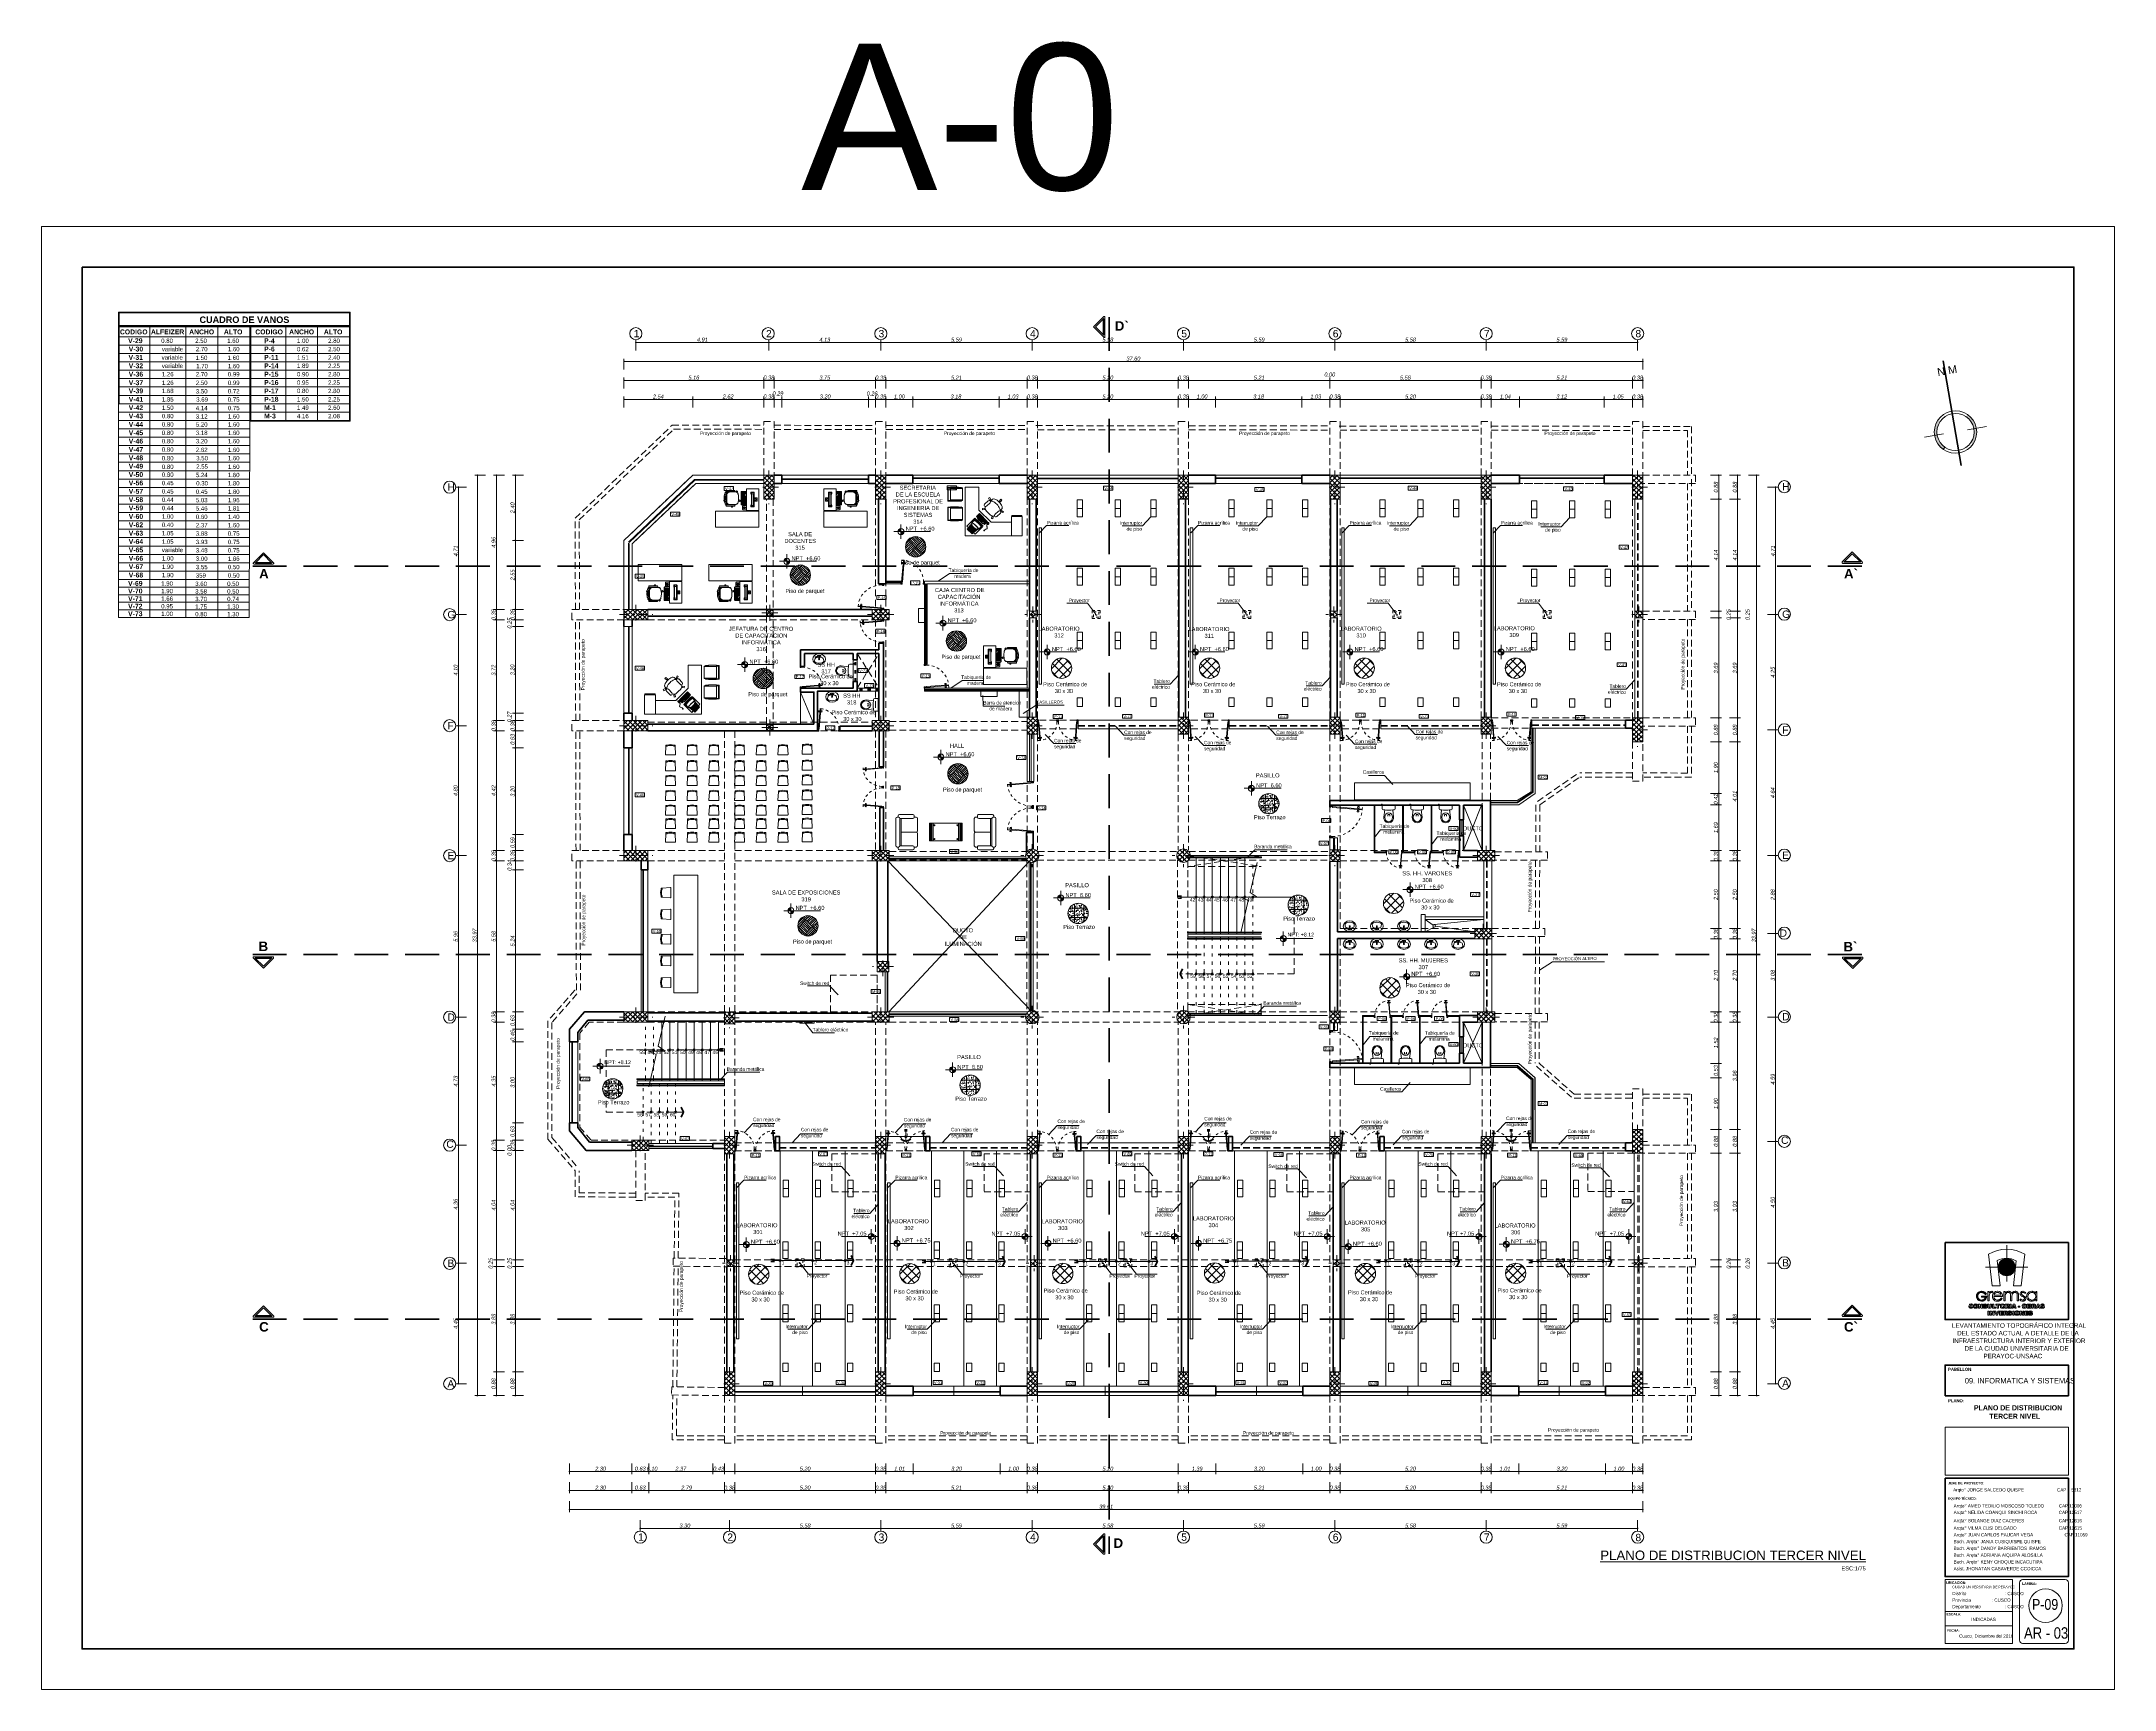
# Model space of a CAD drawing. Header units: inches. Extents: x 140 to 978, y -82 to 38.
# Drawn here: x 748.4 to 824.9, y -22.3 to 38.5 of the extents above; entities that cross this region are included whole.
import ezdxf

# ---------------------------------------------------------------- set-up
doc = ezdxf.new("R2010")
doc.units = ezdxf.units.IN
doc.header["$MEASUREMENT"] = 0
for name, pattern in [('ACAD_ISO03W100', [30, 12, -18]), ('CONTINUA', [0]), ('DASHDOT2', [12.7, 6.35, -3.175, 0, -3.175]), ('DASHED', [0.75, 0.5, -0.25]), ('DASHED2', [0.375, 0.25, -0.125])]:
    doc.linetypes.add(name, pattern=pattern)
doc.layers.get('0').update_dxf_attribs({"lineweight": 0})
for name, color, linetype, lineweight in [('UNSAAC CUBIERTAS', 22, 'Continuous', 0), ('UNSAAC- ROTULO', 7, 'Continuous', 60), ('UNSAAC-COLUMNA', 24, 'Continuous', 0), ('UNSAAC-CORTE ESTRUCTURA', 7, 'Continuous', 70), ('UNSAAC-CORTE MURO', 42, 'Continuous', 35), ('UNSAAC-COTA', 48, 'Continuous', 0), ('UNSAAC-EJE COLUMNA', 22, 'DASHDOT2', 0), ('UNSAAC-FACHADA(2DO PLANO)', 7, 'Continuous', 30), ('UNSAAC-LINEA DE CORTE', 7, 'Continuous', 70), ('UNSAAC-LLAMADOS', 88, 'Continuous', 0), ('UNSAAC-MUEBLE', 254, 'Continuous', 0), ('UNSAAC-MURETE', 146, 'Continuous', 20), ('UNSAAC-MUROS', 7, 'Continuous', 70), ('UNSAAC-PISOS', 253, 'Continuous', 0), ('UNSAAC-PROYECCIONES', 38, 'DASHED2', 0), ('UNSAAC-TEXTOS', 250, 'Continuous', 0), ('UNSAAC-TEXTOS ROTULO', 7, 'Continuous', 15), ('UNSAAC-TEXTURAS', 250, 'Continuous', 0), ('UNSAAC-VANOS', 24, 'Continuous', 0)]:
    doc.layers.add(name, color=color, linetype=linetype, lineweight=lineweight)
doc.styles.add('5mm', font='GOTHIC.TTF', dxfattribs={"height": 5})
doc.styles.add('ARIAL', font='arial.ttf')
doc.styles.add('Estilo_Generado_1', font='arial.ttf')
doc.styles.add('Estilo_Generado_3', font='')
doc.styles.add('narrow', font='')
doc.styles.get("Standard").update_dxf_attribs({"font": 'arial.ttf'})
doc.styles.get('Estilo_Generado_3').set_extended_font_data('Arial', bold=True)
doc.styles.get('narrow').set_extended_font_data('Arial Narrow', italic=True)
doc.dimstyles.new('1EN75', dxfattribs={"dimtxt": 0.15, "dimasz": 0.06, "dimexe": 0.1, "dimexo": 0.15, "dimgap": 0.025, "dimtad": 1, "dimzin": 1, "dimdsep": 46, "dimtxsty": 'narrow', "dimblk": 'DOT', "dimcen": 0.1, "dimclrd": 256, "dimclre": 256, "dimclrt": 256, "dimaunit": 1, "dimadec": 3, "dimazin": 0, "dimtfac": 1, "dimtmove": 2, "dimatfit": 3, "dimldrblk": 'ARCHTICK', "dimfxl": 0.3, "dimfxlon": 1, "dimtolj": 1, "dimtzin": 0, "dimlwd": 0, "dimlwe": 0, "dimarcsym": 0})

# ---------------------------------------------------------------- blocks, each defined once
blk = doc.blocks.new('PRTX80')
at = {"layer": 'UNSAAC-TEXTOS'}
h = blk.add_hatch(dxfattribs=at)
h.set_pattern_fill('ANSI31', color=256, scale=0.01, style=0)
h.set_pattern_definition([(45, (-1.629623, -4.234902), (-0.02245064, 0.02245064), [])])
h.paths.add_polyline_path([(-0.755, 0.036), (-0.8, 0.036), (-0.8, -0.036), (-0.769, -0.036), (-0.769, 0), (-0.755, 0)])
h.paths.add_polyline_path([(0, 0.036), (-0.045, 0.036), (-0.045, 0), (-0.032, 0), (-0.032, -0.036), (0, -0.036)])
at = {"layer": 'UNSAAC-PROYECCIONES', "ltscale": 0.15}
blk.add_arc((-0.032, -0.036), 0.737, 180, 270, dxfattribs=at)
at = {"layer": 'UNSAAC-TEXTOS'}
for p, q in [((-0.165, -0.662), (-0.166, -0.669)), ((-0.162, -0.67), (-0.166, -0.669)), ((-0.162, -0.662), (-0.165, -0.662)), ((-0.161, -0.651), (-0.163, -0.681)), ((-0.13, -0.688), (-0.16, -0.685)), ((-0.127, -0.65), (-0.157, -0.648)), ((-0.124, -0.658), (-0.126, -0.68)), ((-0.126, -0.68), (-0.126, -0.684)), ((-0.11, -0.682), (-0.126, -0.68)), ((-0.123, -0.654), (-0.124, -0.658)), ((-0.108, -0.659), (-0.124, -0.658)), ((-0.085, -0.684), (-0.07, -0.685)), ((-0.083, -0.661), (-0.068, -0.663)), ((-0.068, -0.663), (-0.07, -0.685)), ((-0.07, -0.685), (-0.07, -0.689)), ((-0.068, -0.659), (-0.068, -0.663)), ((-0.067, -0.693), (-0.037, -0.695)), ((-0.064, -0.655), (-0.034, -0.658)), ((-0.03, -0.662), (-0.033, -0.692)), ((-0.032, -0.681), (-0.028, -0.681)), ((-0.031, -0.673), (-0.028, -0.673)), ((-0.028, -0.673), (-0.028, -0.681))]:
    blk.add_line(p, q, dxfattribs=at)
for points in [[(-0.8, 0.036), (-0.755, 0.036), (-0.755, 0), (-0.769, 0), (-0.769, -0.036), (-0.8, -0.036), (-0.8, 0.036)], [(-0.045, 0.036), (0, 0.036), (0, -0.036), (-0.032, -0.036), (-0.032, 0), (-0.045, 0), (-0.045, 0.036)]]:
    blk.add_lwpolyline(points, dxfattribs=at)
blk.add_lwpolyline([(-0.056, -0.034), (-0.032, -0.036), (-0.093, -0.77), (-0.117, -0.768)], close=True, dxfattribs=at)
for centre, start, end in [((-0.16, -0.681), 175.2462, 265.2462), ((-0.157, -0.651), 85.2462, 175.2462), ((-0.13, -0.684), 265.2462, 355.2462), ((-0.127, -0.654), 355.2462, 85.2462), ((-0.067, -0.689), 175.2462, 265.2462), ((-0.064, -0.659), 85.2462, 175.2462), ((-0.037, -0.691), 265.2462, 355.2462), ((-0.034, -0.662), 355.2462, 85.2462)]:
    blk.add_arc(centre, 0.00375, start, end, dxfattribs=at)
blk = doc.blocks.new('A$C1DC20D96')
at = {"layer": 'UNSAAC-MUEBLE', "xscale": -1.167239801663273, "yscale": 1.167239801663273, "zscale": 1.167239801663273, "rotation": 180}
blk.add_blockref('PRTX80', (0, 0.034), dxfattribs=at)
blk = doc.blocks.new('A$C0B0B79B0')
at = {"layer": 'UNSAAC-MUEBLE'}
for p, q in [((-0.254, 0.051), (-0.254, 0)), ((-0.036, -0.349), (-0.036, -0.404)), ((0.036, -0.349), (0.036, -0.404))]:
    blk.add_line(p, q, dxfattribs=at)
blk.add_lwpolyline([(-0.181, -0.446), (-0.148, -0.176), (-0.199, -0.171, -0.386284), (-0.237, -0.13), (-0.237, -0.021, -0.414214), (-0.216, 0), (0, 0), (0.216, 0, -0.414214), (0.237, -0.021), (0.237, -0.13, -0.386284), (0.199, -0.171), (0.148, -0.176), (0.181, -0.446)], format="xyb", dxfattribs=at)
blk.add_lwpolyline([(0.148, -0.176), (0.08, -0.183), (0, -0.183), (-0.08, -0.183), (-0.148, -0.176)], dxfattribs=at)
blk.add_arc((0, -0.404), 0.0664, 57.00044, 122.99956, dxfattribs=at)
for major_axis, ratio, start_param, end_param in [((0, 0.204), 0.888864, 1.570796, 4.712389), ((0, 0.169), 0.84927, 3.141593, 9.424778)]:
    blk.add_ellipse((0, -0.446), major_axis=major_axis, ratio=ratio, start_param=start_param, end_param=end_param, dxfattribs=at)
at = {"layer": 'UNSAAC-TEXTOS'}
blk.add_line((-0.279, 0.026), (-0.228, 0.026), dxfattribs=at)
blk.add_circle((-0.254, 0.026), 0.0103, dxfattribs=at)
blk = doc.blocks.new('A$C47CC071B')
at = {"layer": 'UNSAAC-MUEBLE'}
for p, q in [((-0.148, 0.034), (-0.136, 0.005)), ((-0.106, 0.062), (-0.142, 0.047)), ((-0.103, 0.054), (-0.139, 0.039)), ((-0.099, 0.046), (-0.136, 0.031)), ((-0.096, 0.038), (-0.132, 0.023)), ((-0.093, 0.03), (-0.129, 0.016)), ((-0.093, 0.056), (-0.081, 0.027)), ((-0.062, 0.061), (-0.062, 0.081)), ((-0.047, 0.096), (0.047, 0.096)), ((-0.047, 0.045), (-0.013, 0.045)), ((-0.015, 0.081), (-0.01, 0)), ((0.01, 0), (0.015, 0.081)), ((0.013, 0.045), (0.047, 0.045)), ((0.062, 0.061), (0.062, 0.081)), ((-0.163, -0.034), (-0.17, -0.114)), ((0.163, -0.034), (0.17, -0.114))]:
    blk.add_line(p, q, dxfattribs=at)
at = {"layer": 'UNSAAC-MUEBLE', "const_width": 0.00839}
for points in [[(-0.054, 0.071, -1), (-0.026, 0.071, -1)], [(0.026, 0.071, -1), (0.054, 0.071, -1)]]:
    blk.add_lwpolyline(points, format="xyb", close=True, dxfattribs=at)
at = {"layer": 'UNSAAC-MUEBLE'}
for radius in [0.0179, 0.0142]:
    blk.add_circle((0, -0.038), radius, dxfattribs=at)
for centre, radius, start, end in [((-0.138, 0.038), 0.0102, 112.10685, 202.10685), ((-0.102, 0.052), 0.0102, 22.10685, 112.10685), ((-0.047, 0.081), 0.0153, 90, 180), ((-0.047, 0.061), 0.0153, 180, 270), ((0, 0.077), 0.0159, 15.43631, 164.56369), ((0, 0), 0.0102, 180, 0), ((0.047, 0.081), 0.0153, 0, 90), ((0.047, 0.061), 0.0153, 270, 0)]:
    blk.add_arc(centre, radius, start, end, dxfattribs=at)
blk.add_ellipse((0, -0.038), major_axis=(0.237, 0), ratio=0.827303, dxfattribs=at)
at = {"layer": 'UNSAAC-MUEBLE', "extrusion": (0, 0, -1)}
for centre, major_axis, ratio, start_param, end_param in [((0, -0.034), (-0.163, 0), 0.431412, 0, 1.494723), ((0, -0.034), (-0.163, 0), 0.431412, 1.647124, 3.141593), ((0, -0.114), (-0.17, 0), 0.414636, 3.141593, 6.283185)]:
    blk.add_ellipse(centre, major_axis=major_axis, ratio=ratio, start_param=start_param, end_param=end_param, dxfattribs=at)
blk = doc.blocks.new('colum2')
at = {"layer": 'UNSAAC-TEXTURAS'}
h = blk.add_hatch(dxfattribs=at)
h.set_pattern_fill('ANSI37', color=256)
h.paths.add_polyline_path([(872.373, 198.546), (872.373, 198.421), (872.498, 198.421), (872.498, 198.546)])
h.paths.add_polyline_path([(872.498, 198.421), (872.623, 198.421), (872.623, 198.546), (872.498, 198.546)])
h.paths.add_polyline_path([(872.498, 198.296), (872.623, 198.296), (872.623, 198.421), (872.498, 198.421)])
h.paths.add_polyline_path([(872.498, 198.421), (872.373, 198.421), (872.373, 198.296), (872.498, 198.296)])
at = {"layer": 'UNSAAC-COLUMNA'}
blk.add_lwpolyline([(872.373, 198.546), (872.623, 198.546), (872.623, 198.296), (872.373, 198.296)], close=True, dxfattribs=at)
at = {"layer": 'UNSAAC-EJE COLUMNA', "ltscale": 0.03}
for p, q in [((872.793, 198.421), (872.203, 198.421)), ((872.498, 198.716), (872.498, 198.126))]:
    blk.add_line(p, q, dxfattribs=at)
blk = doc.blocks.new('col 1')
at = {"layer": 'UNSAAC-TEXTURAS'}
h = blk.add_hatch(dxfattribs=at)
h.set_pattern_fill('ANSI37', color=256)
h.set_pattern_definition([(45, (-883.57834, -198.29603), (-0.088388348, 0.088388348), []), (135, (-883.57834, -198.29603), (-0.088388348, -0.088388348), [])])
h.paths.add_polyline_path([(0.15, 0.25), (0, 0.25), (0, 0.125), (0.15, 0.125)])
h.paths.add_polyline_path([(0.3, 0), (0.3, 0.125), (0.15, 0.125), (0.15, 0)])
h.paths.add_polyline_path([(0.3, 0.125), (0.3, 0.25), (0.15, 0.25), (0.15, 0.125)])
h.paths.add_polyline_path([(0, 0.125), (0, 0), (0.15, 0), (0.15, 0.125)])
at = {"layer": 'UNSAAC-COLUMNA'}
blk.add_lwpolyline([(0, 0), (0.3, 0), (0.3, 0.25), (0, 0.25)], close=True, dxfattribs=at)
at = {"layer": 'UNSAAC-EJE COLUMNA', "ltscale": 0.05}
blk.add_line((0.47, 0.125), (-0.17, 0.125), dxfattribs=at)
at = {"layer": 'UNSAAC-EJE COLUMNA', "ltscale": 0.03}
blk.add_line((0.15, 0.42), (0.15, -0.17), dxfattribs=at)
blk = doc.blocks.new('c')
at = {"layer": 'UNSAAC-TEXTURAS'}
h = blk.add_hatch(dxfattribs=at)
h.set_pattern_fill('ANSI37', color=256)
h.set_pattern_definition([(45, (-855.58834, -178.38853), (-0.088388348, 0.088388348), []), (135, (-855.58834, -178.38853), (-0.088388348, -0.088388348), [])])
h.paths.add_polyline_path([(0.19, 0.635), (0, 0.635), (0, 0.316), (0.19, 0.316)])
h.paths.add_polyline_path([(0.19, 0.316), (0.38, 0.316), (0.38, 0.635), (0.19, 0.635)])
h.paths.add_polyline_path([(0.19, 0), (0.38, 0), (0.38, 0.316), (0.19, 0.316)])
h.paths.add_polyline_path([(0.19, 0.316), (0, 0.316), (0, 0), (0.19, 0)])
at = {"layer": 'UNSAAC-COLUMNA'}
blk.add_lwpolyline([(0, 0), (0, 0.635), (0.38, 0.635), (0.38, 0)], dxfattribs=at)
blk.add_lwpolyline([(0, 0.635), (0.38, 0.635), (0.38, 0), (0, 0)], close=True, dxfattribs=at)
at = {"layer": 'UNSAAC-EJE COLUMNA', "ltscale": 0.05}
for p, q in [((0.19, -0.172), (0.19, 0.805)), ((0.55, 0.316), (-0.17, 0.316))]:
    blk.add_line(p, q, dxfattribs=at)
blk = doc.blocks.new('c2')
at = {"layer": 'UNSAAC-TEXTURAS'}
h = blk.add_hatch(dxfattribs=at)
h.set_pattern_fill('ANSI37', color=256)
h.set_pattern_definition([(45, (-846.62834, -178.42103), (-0.088388348, 0.088388348), []), (135, (-846.62834, -178.42103), (-0.088388348, -0.088388348), [])])
h.paths.add_polyline_path([(0.315, 0.19), (0.315, 0.38), (0, 0.38), (0, 0.19)])
h.paths.add_polyline_path([(0.63, 0.19), (0.63, 0.38), (0.315, 0.38), (0.315, 0.19)])
h.paths.add_polyline_path([(0.315, 0.19), (0.315, 0), (0.63, 0), (0.63, 0.19)])
h.paths.add_polyline_path([(0.315, 0), (0.315, 0.19), (0, 0.19), (0, 0)])
at = {"layer": 'UNSAAC-COLUMNA'}
blk.add_lwpolyline([(0.63, 0.38), (0, 0.38), (0, 0), (0.63, 0)], close=True, dxfattribs=at)
at = {"layer": 'UNSAAC-EJE COLUMNA', "ltscale": 0.05}
for p, q in [((0.8, 0.19), (-0.17, 0.19)), ((0.315, 0.55), (0.315, -0.17))]:
    blk.add_line(p, q, dxfattribs=at)
blk = doc.blocks.new('c3')
at = {"layer": 'UNSAAC-TEXTURAS'}
h = blk.add_hatch(dxfattribs=at)
h.set_pattern_fill('ANSI37', color=256)
h.set_pattern_definition([(45, (-850.00334, -183.11182), (-0.088388348, 0.088388348), []), (135, (-850.00334, -183.11182), (-0.088388348, -0.088388348), [])])
h.paths.add_polyline_path([(0.188, 0.43), (0, 0.43), (0, 0.215), (0.188, 0.215)])
h.paths.add_polyline_path([(0.38, 0.389), (0.375, 0.43), (0.188, 0.43), (0.188, 0.215), (0.38, 0.215)])
h.paths.add_polyline_path([(0.38, 0.215), (0.188, 0.215), (0.188, 0), (0.38, 0)])
h.paths.add_polyline_path([(0.188, 0.215), (0, 0.215), (0, 0.099), (0, 0), (0.188, 0)])
at = {"layer": 'UNSAAC-COLUMNA'}
blk.add_lwpolyline([(0, 0.43), (0.38, 0.43), (0.38, 0), (0, 0)], close=True, dxfattribs=at)
at = {"layer": 'UNSAAC-EJE COLUMNA', "ltscale": 0.05}
for p, q in [((0.545, 0.215), (-0.17, 0.215)), ((0.19, 0.6), (0.19, -0.17))]:
    blk.add_line(p, q, dxfattribs=at)
blk = doc.blocks.new('c7')
at = {"layer": 'UNSAAC-TEXTURAS'}
h = blk.add_hatch(dxfattribs=at)
h.set_pattern_fill('ANSI37', color=256)
h.set_pattern_definition([(45, (-861.40334, -189.35103), (-0.088388348, 0.088388348), []), (135, (-861.40334, -189.35103), (-0.088388348, -0.088388348), [])])
h.paths.add_polyline_path([(0, 0.25), (0, 0), (0.25, 0, 0.414214)])
h.paths.add_polyline_path([(0, -0.25, 0.414214), (0.25, 0), (0, 0)])
h.paths.add_polyline_path([(0, -0.25), (0, 0), (-0.25, 0, 0.414214)])
h.paths.add_polyline_path([(0, 0), (0, 0.25, 0.414214), (-0.25, 0)])
at = {"layer": 'UNSAAC-COLUMNA'}
blk.add_circle((0, 0), 0.25, dxfattribs=at)
at = {"layer": 'UNSAAC-EJE COLUMNA', "ltscale": 0.05}
for p, q in [((0.42, 0), (-0.42, 0)), ((0, 0.42), (0, -0.42))]:
    blk.add_line(p, q, dxfattribs=at)
blk = doc.blocks.new('cs1')
at = {"layer": 'UNSAAC-TEXTURAS'}
h = blk.add_hatch(dxfattribs=at)
h.set_pattern_fill('ANSI37', color=256)
h.paths.add_polyline_path([(850.008, 169.826), (850.198, 169.826), (850.198, 170.266), (850.008, 170.266)])
h.paths.add_polyline_path([(850.198, 169.826), (850.388, 169.826), (850.388, 170.266), (850.198, 170.266)])
h.paths.add_polyline_path([(850.388, 169.826), (850.198, 169.826), (850.198, 169.386), (850.388, 169.386)])
h.paths.add_polyline_path([(850.198, 169.826), (850.008, 169.826), (850.008, 169.386), (850.198, 169.386)])
at = {"layer": 'UNSAAC-COLUMNA'}
blk.add_lwpolyline([(850.388, 169.386), (850.388, 170.266), (850.008, 170.266), (850.008, 169.386)], close=True, dxfattribs=at)
at = {"layer": 'UNSAAC-EJE COLUMNA', "ltscale": 0.05}
for p, q in [((850.198, 170.436), (850.198, 169.196)), ((850.558, 169.826), (849.828, 169.826))]:
    blk.add_line(p, q, dxfattribs=at)
blk = doc.blocks.new('A$C38507331')
at = {"layer": 'UNSAAC-TEXTURAS'}
h = blk.add_hatch(dxfattribs=at)
h.set_pattern_fill('ANSI37', color=256)
h.set_pattern_definition([(45, (-876.4693, -168.6399), (-0.088388348, 0.088388348), []), (135, (-876.4693, -168.6399), (-0.088388348, -0.088388348), [])])
h.paths.add_polyline_path([(7.292, 5.631), (7.292, 5.761), (7.134, 5.761), (7.134, 5.631)])
h.paths.add_polyline_path([(7.449, 5.631), (7.449, 5.761), (7.292, 5.761), (7.292, 5.631)])
h.paths.add_polyline_path([(7.292, 5.631), (7.292, 5.501), (7.449, 5.501), (7.449, 5.631)])
h.paths.add_polyline_path([(7.134, 5.501), (7.292, 5.501), (7.292, 5.631), (7.134, 5.631)])
at = {"layer": 'UNSAAC-COLUMNA'}
for points in [[(-24.891, 29.761), (-24.641, 29.761), (-24.641, 29.511), (-24.891, 29.511)], [(-24.891, 25.532), (-24.641, 25.532), (-24.641, 25.282), (-24.891, 25.282)], [(7.449, 5.501), (7.134, 5.501), (7.134, 5.761), (7.449, 5.761)], [(7.449, 5.501), (7.134, 5.501), (7.134, 5.761), (7.449, 5.761)]]:
    blk.add_lwpolyline(points, close=True, dxfattribs=at)
at = {"layer": 'UNSAAC-EJE COLUMNA'}
for p, q in [((-24.766, 29.931), (-24.766, 29.341)), ((-24.471, 29.636), (-25.061, 29.636)), ((-24.471, 25.407), (-25.061, 25.407)), ((-24.766, 25.702), (-24.766, 25.112))]:
    blk.add_line(p, q, dxfattribs=at)
at = {"layer": 'UNSAAC-EJE COLUMNA', "ltscale": 0.05}
blk.add_line((7.619, 5.631), (6.964, 5.631), dxfattribs=at)
at = {"layer": 'UNSAAC-EJE COLUMNA', "ltscale": 0.03}
blk.add_line((7.292, 5.931), (7.292, 5.331), dxfattribs=at)
at = {"layer": 'UNSAAC-PROYECCIONES'}
for p, q in [((-20.861, 34.716), (-24.611, 34.716)), ((-15.271, 34.716), (-20.481, 34.716)), ((-9.691, 34.716), (-14.901, 34.716)), ((-4.101, 34.716), (-9.311, 34.716)), ((1.479, 34.716), (-3.731, 34.716)), ((7.069, 34.716), (1.859, 34.716)), ((-24.891, 25.532), (-24.891, 33.836)), ((-24.641, 33.836), (-24.641, 25.532)), ((-20.861, 34.416), (-24.611, 34.416)), ((-20.861, 33.871), (-20.861, 29.761)), ((-15.271, 34.416), (-20.481, 34.416)), ((-20.481, 33.871), (-20.481, 29.761)), ((-15.271, 33.871), (-15.271, 25.791)), ((-9.691, 34.416), (-14.901, 34.416)), ((-14.891, 33.871), (-14.891, 25.791)), ((-9.691, 33.871), (-9.691, 25.791)), ((-4.101, 34.416), (-9.311, 34.416)), ((-9.311, 33.871), (-9.311, 25.791)), ((-4.101, 33.871), (-4.101, 25.791)), ((1.479, 34.416), (-3.731, 34.416)), ((-3.721, 33.871), (-3.721, 25.791)), ((1.479, 33.871), (1.479, 25.791)), ((7.069, 34.416), (1.859, 34.416)), ((1.859, 33.871), (1.859, 25.791)), ((7.069, 33.836), (7.069, 25.756)), ((7.449, 33.836), (7.449, 25.756)), ((-30.147, 25.662), (-30.147, 29.381)), ((-29.847, 25.662), (-29.847, 29.381)), ((-29.267, 29.761), (-20.986, 29.761)), ((-29.267, 29.381), (-20.986, 29.381)), ((-20.861, 29.381), (-20.861, 25.791)), ((-20.481, 29.381), (-20.481, 25.791)), ((-30.147, 25.282), (-30.147, 20.866)), ((-29.847, 25.282), (-29.847, 20.866)), ((-29.267, 25.607), (-20.986, 25.607)), ((-29.267, 25.282), (-20.986, 25.282)), ((-26.441, 14.902), (-26.441, 25.282)), ((-26.061, 14.902), (-26.061, 25.282)), ((-20.861, 25.282), (-20.861, 20.866)), ((-20.481, 25.282), (-20.481, 20.866)), ((-20.356, 25.628), (-15.271, 25.628)), ((-20.356, 25.304), (-15.271, 25.304)), ((-9.691, 25.677), (-14.891, 25.677)), ((-9.691, 25.357), (-14.891, 25.357)), ((-4.101, 25.677), (-9.301, 25.677)), ((-4.101, 25.357), (-9.301, 25.357)), ((1.479, 25.677), (-3.721, 25.677)), ((1.479, 25.357), (-3.721, 25.357)), ((1.859, 25.756), (7.069, 25.756)), ((1.859, 25.376), (7.069, 25.376)), ((-15.271, 25.156), (-15.271, 20.891)), ((-14.891, 25.156), (-14.891, 20.891)), ((-9.691, 25.156), (-9.691, 20.891)), ((-9.311, 25.156), (-9.311, 20.891)), ((-4.101, 25.156), (-4.101, 20.891)), ((-3.721, 25.156), (-3.721, 20.891)), ((1.524, 20.866), (1.524, 25.156)), ((1.824, 20.866), (1.824, 25.156)), ((3.566, 22.679), (5.04, 23.699)), ((3.651, 22.555), (5.125, 23.576)), ((-29.267, 20.866), (-26.441, 20.866)), ((-26.061, 20.866), (-20.986, 20.866)), ((-20.356, 20.824), (-15.283, 20.824)), ((-14.881, 20.824), (-9.703, 20.824)), ((-9.301, 20.824), (-4.101, 20.824)), ((-3.721, 20.866), (1.35, 20.866)), ((-29.512, 14.906), (-29.512, 20.486)), ((-29.267, 20.486), (-26.441, 20.486)), ((-29.267, 20.486), (-29.267, 14.906)), ((-26.061, 20.486), (-20.986, 20.486)), ((-20.806, 14.906), (-20.806, 20.486)), ((-20.416, 20.486), (-20.416, 14.906)), ((-20.356, 20.505), (-15.257, 20.505)), ((-15.279, 20.505), (-15.279, 14.975)), ((-14.903, 20.505), (-9.677, 20.505)), ((-14.899, 20.505), (-14.899, 14.975)), ((-9.716, 20.511), (-9.716, 14.906)), ((-9.336, 20.511), (-9.336, 14.906)), ((-9.323, 20.505), (-4.101, 20.505)), ((-4.101, 20.461), (-4.101, 14.931)), ((-3.721, 20.486), (1.35, 20.486)), ((-3.721, 20.461), (-3.721, 17.986)), ((1.58, 17.986), (1.58, 20.486)), ((1.88, 17.986), (1.88, 20.486)), ((-3.721, 17.986), (1.245, 17.986)), ((-3.721, 17.606), (1.245, 17.606)), ((-3.721, 17.606), (-3.721, 14.931)), ((1.58, 14.906), (1.58, 17.606)), ((1.88, 14.906), (1.88, 17.606)), ((-29.267, 14.906), (-20.986, 14.906)), ((-20.356, 14.906), (-9.663, 14.906)), ((-9.339, 14.906), (-4.101, 14.906)), ((-3.721, 14.906), (1.35, 14.906)), ((-29.267, 14.526), (-26.441, 14.526)), ((-26.441, 10.306), (-26.441, 14.526)), ((-26.061, 10.306), (-26.061, 14.526)), ((-26.061, 14.526), (-20.986, 14.526)), ((-20.861, 10.306), (-20.861, 14.526)), ((-20.481, 10.306), (-20.481, 14.526)), ((-20.356, 14.526), (-9.658, 14.526)), ((-15.271, 10.306), (-15.271, 14.526)), ((-14.891, 10.306), (-14.891, 14.526)), ((-9.691, 10.306), (-9.691, 14.526)), ((-9.339, 14.526), (-4.101, 14.526)), ((-9.311, 10.306), (-9.311, 14.526)), ((-4.101, 10.306), (-4.101, 14.526)), ((-3.721, 14.526), (1.35, 14.526)), ((-3.721, 10.306), (-3.721, 14.526)), ((1.524, 10.306), (1.524, 14.526)), ((1.824, 10.306), (1.824, 14.526)), ((3.624, 13.015), (4.918, 11.872)), ((3.525, 12.903), (4.819, 11.759)), ((-29.231, 10.177), (-26.441, 10.177)), ((-26.061, 10.076), (-20.861, 10.076)), ((-20.481, 10.076), (-15.271, 10.076)), ((-14.891, 10.076), (-9.691, 10.076)), ((-9.311, 10.076), (-4.101, 10.076)), ((-3.721, 10.076), (1.479, 10.076)), ((1.859, 10.071), (7.069, 10.071)), ((-29.231, 9.861), (-26.441, 9.861)), ((-26.441, 9.671), (-26.441, 1.626)), ((-26.061, 9.776), (-20.861, 9.776)), ((-26.061, 9.671), (-26.061, 1.626)), ((-20.861, 9.671), (-20.861, 1.626)), ((-20.481, 9.776), (-15.271, 9.776)), ((-20.481, 9.671), (-20.481, 1.626)), ((-15.271, 9.671), (-15.271, 1.626)), ((-14.891, 9.776), (-9.691, 9.776)), ((-14.891, 9.671), (-14.891, 1.626)), ((-9.691, 9.671), (-9.691, 1.626)), ((-9.311, 9.776), (-4.101, 9.776)), ((-9.311, 9.671), (-9.311, 1.626)), ((-4.101, 9.671), (-4.101, 1.626)), ((-3.721, 9.776), (1.479, 9.776)), ((-3.721, 9.671), (-3.721, 1.626)), ((1.479, 9.671), (1.479, 1.626)), ((1.859, 9.782), (7.069, 9.782)), ((1.859, 9.671), (1.859, 1.626)), ((7.134, 1.626), (7.134, 9.691)), ((7.449, 1.626), (7.449, 9.691)), ((-26.096, 5.756), (7.134, 5.756)), ((-26.096, 5.506), (7.134, 5.506)), ((-26.061, 1.091), (-20.861, 1.091)), ((-20.481, 1.091), (-15.271, 1.091)), ((-14.891, 1.091), (-9.691, 1.091)), ((-9.311, 1.091), (-4.101, 1.091)), ((-3.721, 1.091), (1.479, 1.091)), ((1.859, 1.091), (7.069, 1.091)), ((-26.061, 0.746), (-20.861, 0.746)), ((-20.861, 0.746), (-20.481, 0.746)), ((-20.481, 0.746), (-15.271, 0.746)), ((-14.891, 0.746), (-9.691, 0.746)), ((-9.311, 0.746), (-4.101, 0.746)), ((-3.721, 0.746), (1.479, 0.746)), ((1.859, 0.746), (7.069, 0.746))]:
    blk.add_line(p, q, dxfattribs=at)
for points in [[(-31.94, 29.761), (-31.948, 33.131), (-28.374, 36.563), (-24.991, 36.559)], [(-31.79, 29.761), (-31.798, 33.068), (-28.314, 36.413), (-24.991, 36.409)], [(-24.991, 34.716), (-24.991, 36.7), (-24.611, 36.7), (-24.611, 34.716)], [(-24.611, 36.558), (-20.861, 36.553)], [(-24.611, 36.408), (-20.861, 36.403)], [(-20.861, 34.716), (-20.861, 36.7), (-20.481, 36.7), (-20.481, 34.716)], [(-20.481, 36.553), (-15.271, 36.547)], [(-20.481, 36.403), (-15.271, 36.397)], [(-15.271, 34.716), (-15.271, 36.7), (-14.891, 36.7), (-14.891, 34.716)], [(-14.951, 36.546), (-9.691, 36.54)], [(-14.891, 36.396), (-9.691, 36.39)], [(-9.691, 34.716), (-9.691, 36.7), (-9.311, 36.7), (-9.311, 34.716)], [(-9.311, 36.539), (-4.101, 36.533)], [(-9.311, 36.389), (-4.101, 36.383)], [(-4.101, 34.716), (-4.101, 36.7), (-3.721, 36.7), (-3.721, 34.716)], [(-3.751, 36.532), (1.479, 36.526)], [(-3.721, 36.382), (1.479, 36.376)], [(1.479, 34.716), (1.479, 36.7), (1.859, 36.7), (1.859, 34.716)], [(1.859, 36.525), (7.069, 36.519)], [(1.859, 36.375), (7.069, 36.369)], [(7.069, 34.716), (7.069, 36.7), (7.449, 36.7), (7.449, 34.716)], [(7.449, 36.518), (9.249, 36.516), (9.249, 34.716)], [(7.449, 36.368), (9.099, 36.366), (9.099, 34.716)], [(-24.991, 34.716), (-27.612, 34.716), (-30.147, 32.311), (-30.147, 29.761)], [(7.449, 34.716), (9.399, 34.716), (9.399, 34.416), (7.449, 34.416)], [(9.249, 34.566), (9.249, 29.691)], [(-24.991, 34.416), (-27.492, 34.416), (-29.847, 32.182), (-29.847, 29.761)], [(9.099, 34.416), (9.099, 29.696)], [(-30.147, 29.381), (-32.066, 29.381), (-32.066, 29.761), (-30.147, 29.761)], [(-31.929, 25.662), (-31.939, 29.381)], [(-31.779, 25.662), (-31.789, 29.381)], [(7.449, 29.696), (9.399, 29.696), (9.399, 29.396), (7.449, 29.396)], [(9.099, 29.396), (9.099, 25.756)], [(9.249, 29.396), (9.249, 25.756)], [(-30.147, 25.282), (-32.066, 25.282), (-32.066, 25.662), (-30.147, 25.662)], [(-31.917, 20.866), (-31.928, 25.282)], [(-31.767, 20.866), (-31.778, 25.282)], [(7.449, 25.756), (9.399, 25.756), (9.399, 25.456), (7.449, 25.456)], [(9.249, 25.456), (9.249, 23.575), (7.449, 23.576)], [(9.099, 25.456), (9.099, 23.725), (7.449, 23.726)], [(7.069, 24.876), (7.069, 23.419), (7.449, 23.419), (7.449, 24.876)], [(7.069, 23.726), (5.125, 23.726)], [(7.069, 23.576), (5.125, 23.576)], [(3.501, 22.556), (3.496, 20.814)], [(3.651, 22.555), (3.646, 20.814)], [(-30.147, 20.486), (-32.066, 20.486), (-32.066, 20.866), (-30.147, 20.866)], [(1.985, 20.814), (3.935, 20.814), (3.935, 20.514), (1.985, 20.514)], [(-31.904, 15.706), (-31.916, 20.486)], [(-31.754, 15.707), (-31.766, 20.486)], [(3.495, 20.514), (3.488, 17.986)], [(3.645, 20.514), (3.638, 17.986)], [(1.88, 17.986), (3.83, 17.986), (3.83, 17.686), (1.88, 17.686)], [(3.487, 17.686), (3.479, 14.846)], [(3.637, 17.686), (3.629, 14.846)], [(-31.947, 15.706), (-31.963, 15.706), (-32.956, 14.572), (-32.956, 10.215), (-31.947, 9.045)], [(-31.882, 15.571), (-32.806, 14.516), (-32.806, 10.271), (-31.833, 9.143)], [(-30.147, 14.906), (-31.6, 14.906), (-32.156, 14.271), (-32.156, 10.512), (-31.538, 9.796), (-29.861, 9.796)], [(1.985, 14.846), (3.935, 14.846), (3.935, 14.546), (1.985, 14.546)], [(3.478, 14.546), (3.474, 13.016)], [(3.628, 14.546), (3.624, 13.015)], [(-30.147, 14.526), (-31.428, 14.526), (-31.776, 14.128), (-31.776, 10.654), (-31.364, 10.176), (-29.861, 10.176)], [(4.918, 11.872), (7.069, 11.872)], [(4.918, 11.722), (7.069, 11.722)], [(7.069, 10.571), (7.069, 12.068), (7.449, 12.068), (7.449, 10.571)], [(7.449, 11.872), (9.249, 11.872), (9.249, 9.994)], [(7.449, 11.722), (9.099, 11.722), (9.099, 9.994)], [(7.449, 9.994), (9.399, 9.994), (9.399, 9.694), (7.449, 9.694)], [(-29.715, 9.797), (-29.715, 7.95), (-29.36, 7.95), (-29.36, 9.797)], [(9.099, 9.694), (9.099, 5.804)], [(9.249, 9.694), (9.249, 5.804)], [(-29.715, 8.072), (-31.947, 8.08), (-31.947, 9.045)], [(-29.715, 8.222), (-31.797, 8.229), (-31.797, 9.045)], [(-28.145, 5.822), (-28.119, 8.217), (-29.36, 8.221)], [(-28.295, 5.824), (-28.271, 8.067), (-29.36, 8.071)], [(-28.345, 1.069), (-28.298, 5.524)], [(-26.379, 5.801), (-28.329, 5.825), (-28.333, 5.525), (-26.383, 5.501)], [(-28.195, 1.068), (-28.148, 5.522)], [(7.449, 5.804), (9.399, 5.804), (9.399, 5.504), (7.449, 5.504)], [(9.099, 5.504), (9.099, 1.049)], [(9.249, 5.504), (9.249, 1.049)], [(-26.437, 1.046), (-28.387, 1.07), (-28.391, 0.77), (-26.441, 0.746)], [(-26.441, -0.884), (-28.366, -0.884), (-28.348, 0.769)], [(-26.441, -0.734), (-28.214, -0.734), (-28.198, 0.768)], [(7.449, 1.049), (9.399, 1.049), (9.399, 0.749), (7.449, 0.749)], [(-26.441, 0.746), (-26.441, -1.005), (-26.061, -1.005), (-26.061, 0.746)], [(-20.861, 0.746), (-20.861, -1.005), (-20.481, -1.005), (-20.481, 0.746)], [(-15.271, 0.746), (-15.271, -1.005), (-14.891, -1.005), (-14.891, 0.746)], [(-9.691, 0.746), (-9.691, -1.005), (-9.311, -1.005), (-9.311, 0.746)], [(-4.101, 0.746), (-4.101, -1.005), (-3.721, -1.005), (-3.721, 0.746)], [(1.479, 0.746), (1.479, -1.005), (1.859, -1.005), (1.859, 0.746)], [(7.069, 0.746), (7.069, -1.005), (7.449, -1.005), (7.449, 0.746)], [(9.249, 0.749), (9.249, -0.884), (7.449, -0.884)], [(9.099, 0.749), (9.099, -0.734), (7.449, -0.734)], [(-20.861, -0.734), (-26.061, -0.734)], [(-15.271, -0.734), (-20.481, -0.734)], [(-9.691, -0.734), (-14.891, -0.734)], [(-4.101, -0.734), (-9.311, -0.734)], [(1.479, -0.734), (-3.721, -0.734)], [(7.069, -0.734), (1.859, -0.734)], [(-20.861, -0.884), (-26.061, -0.884)], [(-15.271, -0.884), (-20.481, -0.884)], [(-9.691, -0.884), (-14.891, -0.884)], [(-4.101, -0.884), (-9.311, -0.884)], [(1.479, -0.884), (-3.721, -0.884)], [(7.069, -0.884), (1.859, -0.884)]]:
    blk.add_lwpolyline(points, dxfattribs=at)
at = {"layer": 'UNSAAC-TEXTURAS'}
for name, p in [('cs1', (-874.999, -135.55)), ('cs1', (-870.869, -135.55)), ('cs1', (-865.279, -135.55)), ('cs1', (-859.699, -135.55)), ('cs1', (-854.109, -135.55)), ('cs1', (-848.529, -135.55)), ('cs1', (-842.939, -135.55)), ('colum2', (-897.264, -168.785)), ('c2', (-20.986, 29.381)), ('colum2', (-887.559, -168.85)), ('colum2', (-876.449, -168.85)), ('col 1', (7.149, 29.446)), ('colum2', (-897.264, -173.014)), ('c2', (-20.986, 25.282)), ('c', (-15.271, 25.156)), ('c', (-9.691, 25.156)), ('c', (-4.101, 25.156)), ('c', (1.479, 25.156)), ('cs1', (-842.939, -144.51)), ('c2', (-20.986, 20.486)), ('c7', (-15.081, 20.676)), ('c7', (-9.501, 20.676)), ('c3', (-4.101, 20.461)), ('c3', (-26.441, 14.472)), ('c2', (-20.986, 14.526)), ('c7', (-15.081, 14.716)), ('c7', (-9.501, 14.716)), ('c3', (-4.101, 14.501)), ('cs1', (-842.939, -159.695)), ('c2', (-29.861, 9.797)), ('c', (-26.441, 9.671)), ('c', (-20.861, 9.671)), ('c', (-15.271, 9.671)), ('c', (-9.691, 9.671)), ('c', (-4.101, 9.671)), ('c', (1.479, 9.671)), ('colum2', (-898.719, -192.79)), ('colum2', (-887.514, -192.79)), ('colum2', (-876.344, -192.79)), ('cs1', (-876.449, -168.64)), ('cs1', (-870.869, -168.64)), ('cs1', (-865.279, -168.64)), ('cs1', (-859.699, -168.64)), ('cs1', (-854.109, -168.64)), ('cs1', (-848.529, -168.64)), ('cs1', (-842.939, -168.64))]:
    blk.add_blockref(name, p, dxfattribs=at)
for name, p, rotation in [('cs1', (140.119, -820.627), 90), ('cs1', (140.119, -824.726), 90), ('cs1', (140.119, -829.522), 90), ('c', (1.985, 20.486), 90), ('c', (1.88, 17.606), 90), ('c3', (-20.806, 16.771), 270), ('cs1', (140.119, -835.482), 90), ('c', (1.985, 14.526), 90)]:
    blk.add_blockref(name, p, dxfattribs=dict(at, rotation=rotation))
blk = doc.blocks.new('A$C4BD35AAB')
at = {"layer": 'UNSAAC-MUEBLE'}
h = blk.add_hatch(dxfattribs=at)
h.set_pattern_fill('PLAST', color=256, scale=0.1, angle=135, style=0)
edge = h.paths.add_edge_path()
edge.add_line((-0.179, 1.93), (-0.252, 2.004))
edge.add_line((-0.252, 2.004), (-0.415, 1.868))
edge.add_ellipse((-0.472, 1.628), major_axis=(0.175, -0.175), ratio=1, start_angle=91.40639, end_angle=121.69239, ccw=False)
edge.add_line((-0.302, 1.807), (-0.179, 1.93))
h = blk.add_hatch(dxfattribs=at)
h.set_pattern_fill('PLAST', color=256, scale=0.1, angle=135, style=0)
edge = h.paths.add_edge_path()
edge.add_line((-0.17, 1.921), (-0.096, 1.848))
edge.add_line((-0.096, 1.848), (-0.232, 1.685))
edge.add_ellipse((-0.472, 1.628), major_axis=(0.175, -0.175), ratio=1, start_angle=58.30761, end_angle=88.59361)
edge.add_line((-0.293, 1.798), (-0.17, 1.921))
for p, q in [((-1.76, 2.65), (-1.8, 2.65)), ((-1.8, 2.65), (-1.8, 2.35)), ((-1.8, 2.35), (-1.76, 2.35)), ((-1.789, 2.65), (-1.789, 2.75)), ((-1.771, 2.75), (-1.789, 2.75)), ((-1.789, 2.252), (-1.789, 2.35)), ((-1.771, 2.75), (-1.304, 2.75)), ((-1.771, 2.729), (-1.771, 2.75)), ((-1.304, 2.729), (-1.771, 2.729)), ((-1.771, 2.729), (-1.771, 2.65)), ((-1.771, 2.252), (-1.771, 2.35)), ((-1.769, 2.2), (-1.769, 2.35)), ((-1.76, 2.35), (-1.76, 2.65)), ((-1.325, 2.65), (-1.75, 2.65)), ((-1.75, 2.65), (-1.75, 2.2)), ((-1.325, 2.2), (-1.325, 2.65)), ((-1.275, 2.65), (-1.315, 2.65)), ((-1.315, 2.65), (-1.315, 2.35)), ((-1.315, 2.35), (-1.275, 2.35)), ((-1.306, 2.2), (-1.306, 2.35)), ((-1.304, 2.729), (-1.304, 2.75)), ((-1.304, 2.75), (-1.286, 2.75)), ((-1.304, 2.729), (-1.304, 2.65)), ((-1.304, 2.252), (-1.304, 2.35)), ((-1.286, 2.65), (-1.286, 2.75)), ((-1.286, 2.252), (-1.286, 2.35)), ((-1.275, 2.35), (-1.275, 2.65)), ((-1.035, 2.65), (-1.075, 2.65)), ((-1.075, 2.65), (-1.075, 2.35)), ((-1.075, 2.35), (-1.035, 2.35)), ((-1.064, 2.65), (-1.064, 2.75)), ((-1.046, 2.75), (-1.064, 2.75)), ((-1.064, 2.252), (-1.064, 2.35)), ((-1.046, 2.75), (-0.579, 2.75)), ((-1.046, 2.729), (-1.046, 2.75)), ((-0.579, 2.729), (-1.046, 2.729)), ((-1.046, 2.729), (-1.046, 2.65)), ((-1.046, 2.252), (-1.046, 2.35)), ((-1.044, 2.2), (-1.044, 2.35)), ((-1.035, 2.35), (-1.035, 2.65)), ((-0.6, 2.65), (-1.025, 2.65)), ((-1.025, 2.65), (-1.025, 2.2)), ((-0.6, 2.2), (-0.6, 2.65)), ((-0.55, 2.65), (-0.59, 2.65)), ((-0.59, 2.65), (-0.59, 2.35)), ((-0.59, 2.35), (-0.55, 2.35)), ((-0.581, 2.2), (-0.581, 2.35)), ((-0.579, 2.729), (-0.579, 2.75)), ((-0.579, 2.75), (-0.561, 2.75)), ((-0.579, 2.729), (-0.579, 2.65)), ((-0.579, 2.252), (-0.579, 2.35)), ((-0.561, 2.65), (-0.561, 2.75)), ((-0.561, 2.252), (-0.561, 2.35)), ((-0.55, 2.35), (-0.55, 2.65)), ((-1.769, 2.2), (-1.75, 2.2)), ((-1.75, 2.2), (-1.325, 2.2)), ((-1.325, 2.2), (-1.306, 2.2)), ((-1.044, 2.2), (-1.025, 2.2)), ((-1.025, 2.2), (-0.6, 2.2)), ((-0.711, 1.686), (-0.82, 1.577)), ((-0.523, 1.28), (-0.82, 1.577)), ((-0.805, 1.579), (-0.734, 1.65)), ((-0.599, 1.373), (-0.805, 1.579)), ((-0.791, 1.592), (-0.804, 1.579)), ((-0.804, 1.579), (-0.791, 1.566)), ((-0.778, 1.579), (-0.791, 1.592)), ((-0.791, 1.566), (-0.778, 1.579)), ((-0.777, 1.606), (-0.79, 1.593)), ((-0.79, 1.593), (-0.773, 1.576)), ((-0.777, 1.578), (-0.79, 1.565)), ((-0.79, 1.565), (-0.774, 1.549)), ((-0.76, 1.589), (-0.777, 1.606)), ((-0.761, 1.562), (-0.777, 1.578)), ((-0.763, 1.62), (-0.775, 1.607)), ((-0.775, 1.607), (-0.754, 1.586)), ((-0.774, 1.549), (-0.761, 1.562)), ((-0.773, 1.576), (-0.76, 1.589)), ((-0.76, 1.561), (-0.773, 1.548)), ((-0.773, 1.548), (-0.655, 1.431)), ((-0.742, 1.599), (-0.763, 1.62)), ((-0.749, 1.634), (-0.761, 1.622)), ((-0.761, 1.622), (-0.743, 1.603)), ((-0.642, 1.443), (-0.76, 1.561)), ((-0.744, 1.573), (-0.757, 1.561)), ((-0.757, 1.561), (-0.744, 1.548)), ((-0.754, 1.586), (-0.742, 1.599)), ((-0.74, 1.597), (-0.753, 1.585)), ((-0.753, 1.585), (-0.74, 1.572)), ((-0.75, 1.525), (-0.737, 1.538)), ((-0.73, 1.616), (-0.749, 1.634)), ((-0.734, 1.649), (-0.747, 1.636)), ((-0.747, 1.636), (-0.732, 1.62)), ((-0.732, 1.561), (-0.744, 1.573)), ((-0.744, 1.548), (-0.732, 1.561)), ((-0.73, 1.616), (-0.743, 1.603)), ((-0.727, 1.585), (-0.74, 1.597)), ((-0.74, 1.572), (-0.727, 1.585)), ((-0.734, 1.65), (-0.527, 1.444)), ((-0.718, 1.633), (-0.734, 1.649)), ((-0.732, 1.62), (-0.718, 1.633)), ((-0.73, 1.619), (-0.717, 1.632)), ((-0.73, 1.619), (-0.717, 1.606)), ((-0.716, 1.545), (-0.729, 1.532)), ((-0.729, 1.532), (-0.716, 1.52)), ((-0.728, 1.657), (-0.714, 1.67)), ((-0.714, 1.642), (-0.728, 1.657)), ((-0.715, 1.6), (-0.727, 1.588)), ((-0.727, 1.588), (-0.715, 1.575)), ((-0.714, 1.669), (-0.726, 1.657)), ((-0.726, 1.657), (-0.714, 1.644)), ((-0.712, 1.569), (-0.725, 1.556)), ((-0.725, 1.556), (-0.712, 1.544)), ((-0.704, 1.619), (-0.717, 1.632)), ((-0.717, 1.606), (-0.704, 1.619)), ((-0.703, 1.532), (-0.716, 1.545)), ((-0.716, 1.52), (-0.703, 1.532)), ((-0.702, 1.588), (-0.715, 1.6)), ((-0.702, 1.588), (-0.715, 1.575)), ((-0.702, 1.531), (-0.715, 1.518)), ((-0.714, 1.67), (-0.7, 1.656)), ((-0.701, 1.656), (-0.714, 1.669)), ((-0.714, 1.644), (-0.701, 1.656)), ((-0.7, 1.656), (-0.714, 1.642)), ((-0.699, 1.556), (-0.712, 1.569)), ((-0.712, 1.544), (-0.699, 1.556)), ((-0.662, 1.638), (-0.711, 1.686)), ((-0.702, 1.59), (-0.689, 1.604)), ((-0.702, 1.59), (-0.689, 1.578)), ((-0.689, 1.518), (-0.702, 1.531)), ((-0.701, 1.63), (-0.687, 1.643)), ((-0.644, 1.573), (-0.701, 1.63)), ((-0.686, 1.572), (-0.699, 1.559)), ((-0.699, 1.559), (-0.686, 1.547)), ((-0.684, 1.541), (-0.696, 1.528)), ((-0.688, 1.576), (-0.675, 1.564)), ((-0.687, 1.643), (-0.631, 1.587)), ((-0.674, 1.559), (-0.686, 1.572)), ((-0.674, 1.559), (-0.686, 1.547)), ((-0.671, 1.528), (-0.684, 1.541)), ((-0.675, 1.564), (-0.662, 1.577)), ((-0.674, 1.562), (-0.66, 1.575)), ((-0.674, 1.562), (-0.661, 1.549)), ((-0.658, 1.544), (-0.671, 1.531)), ((-0.671, 1.531), (-0.658, 1.518)), ((-0.646, 1.655), (-0.662, 1.638)), ((-0.661, 1.549), (-0.648, 1.563)), ((-0.648, 1.563), (-0.66, 1.575)), ((-0.645, 1.531), (-0.658, 1.544)), ((-0.645, 1.531), (-0.658, 1.518)), ((-0.445, 1.454), (-0.646, 1.655)), ((-0.645, 1.534), (-0.632, 1.547)), ((-0.645, 1.534), (-0.633, 1.521)), ((-0.631, 1.587), (-0.644, 1.573)), ((-0.583, 1.512), (-0.639, 1.568)), ((-0.626, 1.582), (-0.569, 1.525)), ((-0.6, 2.2), (-0.581, 2.2)), ((-0.491, 1.856), (-0.584, 1.763)), ((-0.584, 1.763), (-0.584, 1.753)), ((-0.251, 2.028), (-0.459, 1.856)), ((-0.337, 1.516), (-0.244, 1.609)), ((-0.179, 1.93), (-0.302, 1.807)), ((-0.17, 1.93), (-0.302, 1.798)), ((-0.17, 1.921), (-0.293, 1.798)), ((-0.072, 1.849), (-0.251, 2.028)), ((-0.072, 1.849), (-0.244, 1.641)), ((-1.411, 1.195), (-1.388, 1.24)), ((-1.34, 1.159), (-1.411, 1.195)), ((-1.317, 1.203), (-1.388, 1.24)), ((-1.355, 1.095), (-1.277, 1.176)), ((-1.294, 0.841), (-1.35, 0.785)), ((-1.315, 0.749), (-1.35, 0.785)), ((-1.34, 1.159), (-1.317, 1.203)), ((-1.296, 1.156), (-1.331, 1.176)), ((-1.286, 1.167), (-1.326, 1.187)), ((-1.258, 0.806), (-1.315, 0.749)), ((-1.164, 1.387), (-1.294, 1.258)), ((-1.258, 0.806), (-1.294, 0.841)), ((-1.252, 0.857), (-1.28, 0.828)), ((-1.242, 0.847), (-1.272, 0.819)), ((-1.093, 1.317), (-1.223, 1.187)), ((-1.027, 1.392), (-1.014, 1.471)), ((-1.027, 1.392), (-0.977, 1.384)), ((-1.014, 1.471), (-0.965, 1.463)), ((-1.012, 1.366), (-1.008, 1.389)), ((-1.004, 0.745), (-0.924, 0.822)), ((-0.999, 1.365), (-0.996, 1.387)), ((-0.977, 1.384), (-0.965, 1.463)), ((-0.943, 0.803), (-0.923, 0.768)), ((-0.941, 0.759), (-0.896, 0.782)), ((-0.933, 0.814), (-0.913, 0.774)), ((-0.783, 1.006), (-0.913, 0.876)), ((-0.845, 1.254), (-0.911, 1.319)), ((-0.896, 0.782), (-0.86, 0.711)), ((-0.845, 1.254), (-0.78, 1.189)), ((-0.712, 0.936), (-0.842, 0.806)), ((-0.735, 1.1), (-0.713, 1.103)), ((-0.733, 1.088), (-0.711, 1.092)), ((-0.715, 1.518), (-0.702, 1.506)), ((-0.715, 1.122), (-0.636, 1.135)), ((-0.708, 1.073), (-0.715, 1.122)), ((-0.708, 1.073), (-0.629, 1.085)), ((-0.702, 1.506), (-0.689, 1.518)), ((-0.696, 1.528), (-0.684, 1.515)), ((-0.674, 1.503), (-0.686, 1.49)), ((-0.686, 1.49), (-0.674, 1.477)), ((-0.684, 1.515), (-0.671, 1.528)), ((-0.669, 1.527), (-0.682, 1.514)), ((-0.682, 1.514), (-0.669, 1.501)), ((-0.661, 1.49), (-0.674, 1.503)), ((-0.674, 1.477), (-0.661, 1.49)), ((-0.659, 1.489), (-0.672, 1.476)), ((-0.672, 1.476), (-0.659, 1.463)), ((-0.657, 1.514), (-0.669, 1.527)), ((-0.669, 1.501), (-0.657, 1.514)), ((-0.647, 1.476), (-0.659, 1.489)), ((-0.659, 1.463), (-0.647, 1.476)), ((-0.644, 1.53), (-0.657, 1.517)), ((-0.657, 1.517), (-0.644, 1.504)), ((-0.655, 1.431), (-0.642, 1.443)), ((-0.641, 1.498), (-0.654, 1.486)), ((-0.654, 1.486), (-0.641, 1.473)), ((-0.641, 1.442), (-0.654, 1.429)), ((-0.654, 1.429), (-0.641, 1.416)), ((-0.631, 1.517), (-0.644, 1.53)), ((-0.631, 1.517), (-0.644, 1.504)), ((-0.631, 1.46), (-0.644, 1.448)), ((-0.644, 1.448), (-0.631, 1.435)), ((-0.628, 1.486), (-0.641, 1.498)), ((-0.641, 1.473), (-0.628, 1.486)), ((-0.628, 1.429), (-0.641, 1.442)), ((-0.641, 1.416), (-0.628, 1.429)), ((-0.627, 1.428), (-0.64, 1.415)), ((-0.64, 1.415), (-0.627, 1.402)), ((-0.629, 1.085), (-0.636, 1.135)), ((-0.631, 1.52), (-0.618, 1.507)), ((-0.618, 1.448), (-0.631, 1.46)), ((-0.631, 1.435), (-0.618, 1.448)), ((-0.616, 1.501), (-0.628, 1.489)), ((-0.628, 1.489), (-0.616, 1.476)), ((-0.614, 1.415), (-0.627, 1.428)), ((-0.627, 1.402), (-0.614, 1.415)), ((-0.613, 1.47), (-0.626, 1.458)), ((-0.626, 1.458), (-0.613, 1.445)), ((-0.613, 1.414), (-0.626, 1.401)), ((-0.626, 1.401), (-0.613, 1.388)), ((-0.618, 1.507), (-0.605, 1.52)), ((-0.603, 1.489), (-0.616, 1.501)), ((-0.603, 1.489), (-0.616, 1.476)), ((-0.603, 1.432), (-0.616, 1.419)), ((-0.616, 1.419), (-0.599, 1.402)), ((-0.6, 1.457), (-0.613, 1.47)), ((-0.613, 1.445), (-0.6, 1.457)), ((-0.6, 1.401), (-0.613, 1.414)), ((-0.613, 1.388), (-0.6, 1.401)), ((-0.599, 1.4), (-0.611, 1.387)), ((-0.611, 1.387), (-0.599, 1.374)), ((-0.59, 1.505), (-0.603, 1.491)), ((-0.603, 1.491), (-0.59, 1.479)), ((-0.586, 1.415), (-0.603, 1.432)), ((-0.587, 1.473), (-0.6, 1.46)), ((-0.6, 1.46), (-0.587, 1.448)), ((-0.527, 1.444), (-0.599, 1.373)), ((-0.599, 1.402), (-0.586, 1.415)), ((-0.586, 1.387), (-0.599, 1.4)), ((-0.599, 1.374), (-0.586, 1.387)), ((-0.585, 1.442), (-0.597, 1.429)), ((-0.597, 1.429), (-0.585, 1.416)), ((-0.585, 1.414), (-0.597, 1.401)), ((-0.597, 1.401), (-0.585, 1.388)), ((-0.577, 1.492), (-0.59, 1.505)), ((-0.59, 1.479), (-0.577, 1.492)), ((-0.575, 1.46), (-0.587, 1.473)), ((-0.575, 1.46), (-0.587, 1.448)), ((-0.572, 1.429), (-0.585, 1.442)), ((-0.585, 1.359), (-0.513, 1.43)), ((-0.585, 1.416), (-0.572, 1.429)), ((-0.572, 1.401), (-0.585, 1.414)), ((-0.585, 1.388), (-0.572, 1.401)), ((-0.528, 1.302), (-0.585, 1.359)), ((-0.569, 1.429), (-0.583, 1.415)), ((-0.583, 1.415), (-0.57, 1.402)), ((-0.57, 1.371), (-0.583, 1.359)), ((-0.583, 1.359), (-0.556, 1.332)), ((-0.521, 1.45), (-0.578, 1.507)), ((-0.575, 1.463), (-0.562, 1.45)), ((-0.559, 1.445), (-0.572, 1.432)), ((-0.572, 1.432), (-0.569, 1.429)), ((-0.57, 1.402), (-0.544, 1.429)), ((-0.544, 1.344), (-0.57, 1.371)), ((-0.556, 1.385), (-0.569, 1.373)), ((-0.569, 1.373), (-0.556, 1.36)), ((-0.564, 1.52), (-0.508, 1.464)), ((-0.562, 1.45), (-0.549, 1.464)), ((-0.547, 1.462), (-0.561, 1.449)), ((-0.561, 1.449), (-0.542, 1.431)), ((-0.544, 1.429), (-0.559, 1.445)), ((-0.544, 1.373), (-0.556, 1.385)), ((-0.556, 1.36), (-0.544, 1.373)), ((-0.556, 1.332), (-0.544, 1.344)), ((-0.542, 1.399), (-0.555, 1.387)), ((-0.555, 1.387), (-0.542, 1.374)), ((-0.542, 1.371), (-0.555, 1.359)), ((-0.555, 1.359), (-0.542, 1.346)), ((-0.542, 1.343), (-0.555, 1.33)), ((-0.555, 1.33), (-0.542, 1.317)), ((-0.529, 1.444), (-0.547, 1.462)), ((-0.542, 1.431), (-0.529, 1.444)), ((-0.529, 1.387), (-0.542, 1.399)), ((-0.542, 1.374), (-0.529, 1.387)), ((-0.529, 1.359), (-0.542, 1.371)), ((-0.542, 1.346), (-0.529, 1.359)), ((-0.529, 1.33), (-0.542, 1.343)), ((-0.542, 1.317), (-0.529, 1.33)), ((-0.528, 1.414), (-0.541, 1.401)), ((-0.541, 1.401), (-0.528, 1.388)), ((-0.528, 1.385), (-0.541, 1.373)), ((-0.541, 1.373), (-0.528, 1.36)), ((-0.528, 1.357), (-0.541, 1.344)), ((-0.541, 1.344), (-0.528, 1.332)), ((-0.514, 1.343), (-0.541, 1.316)), ((-0.541, 1.316), (-0.528, 1.303)), ((-0.515, 1.401), (-0.528, 1.414)), ((-0.528, 1.388), (-0.515, 1.401)), ((-0.515, 1.373), (-0.528, 1.385)), ((-0.457, 1.373), (-0.528, 1.302)), ((-0.528, 1.36), (-0.515, 1.373)), ((-0.515, 1.344), (-0.528, 1.357)), ((-0.528, 1.332), (-0.515, 1.344)), ((-0.528, 1.303), (-0.501, 1.33)), ((-0.513, 1.428), (-0.527, 1.415)), ((-0.527, 1.415), (-0.514, 1.402)), ((-0.514, 1.399), (-0.527, 1.387)), ((-0.527, 1.387), (-0.514, 1.374)), ((-0.514, 1.371), (-0.527, 1.359)), ((-0.527, 1.359), (-0.514, 1.346)), ((-0.523, 1.28), (-0.414, 1.389)), ((-0.508, 1.464), (-0.521, 1.45)), ((-0.514, 1.402), (-0.5, 1.416)), ((-0.501, 1.387), (-0.514, 1.399)), ((-0.514, 1.374), (-0.501, 1.387)), ((-0.501, 1.358), (-0.514, 1.371)), ((-0.514, 1.346), (-0.501, 1.358)), ((-0.501, 1.33), (-0.514, 1.343)), ((-0.513, 1.43), (-0.457, 1.373)), ((-0.5, 1.416), (-0.513, 1.428)), ((-0.499, 1.414), (-0.512, 1.401)), ((-0.512, 1.401), (-0.5, 1.388)), ((-0.5, 1.385), (-0.512, 1.373)), ((-0.512, 1.373), (-0.5, 1.36)), ((-0.5, 1.357), (-0.512, 1.344)), ((-0.512, 1.344), (-0.5, 1.332)), ((-0.5, 1.388), (-0.486, 1.402)), ((-0.487, 1.373), (-0.5, 1.385)), ((-0.5, 1.36), (-0.487, 1.373)), ((-0.487, 1.344), (-0.5, 1.357)), ((-0.5, 1.332), (-0.487, 1.344)), ((-0.486, 1.402), (-0.499, 1.414)), ((-0.485, 1.4), (-0.498, 1.387)), ((-0.498, 1.387), (-0.486, 1.374)), ((-0.486, 1.371), (-0.498, 1.359)), ((-0.498, 1.359), (-0.486, 1.346)), ((-0.486, 1.374), (-0.472, 1.387)), ((-0.473, 1.358), (-0.486, 1.371)), ((-0.486, 1.346), (-0.473, 1.358)), ((-0.472, 1.387), (-0.485, 1.4)), ((-0.471, 1.386), (-0.484, 1.373)), ((-0.484, 1.373), (-0.471, 1.36)), ((-0.475, 1.283), (-0.44, 1.248)), ((-0.458, 1.373), (-0.471, 1.386)), ((-0.471, 1.36), (-0.458, 1.373)), ((-0.465, 1.393), (-0.451, 1.407)), ((-0.451, 1.379), (-0.465, 1.393)), ((-0.451, 1.406), (-0.463, 1.393)), ((-0.463, 1.393), (-0.451, 1.381)), ((-0.462, 1.438), (-0.445, 1.454)), ((-0.414, 1.389), (-0.462, 1.438)), ((-0.433, 1.29), (-0.458, 1.266)), ((-0.451, 1.407), (-0.437, 1.393)), ((-0.438, 1.393), (-0.451, 1.406)), ((-0.437, 1.393), (-0.451, 1.379)), ((-0.451, 1.381), (-0.438, 1.393)), ((-0.337, 1.516), (-0.347, 1.516)), ((-0.941, 0.759), (-0.904, 0.688)), ((-0.904, 0.688), (-0.86, 0.711))]:
    blk.add_line(p, q, dxfattribs=at)
for points in [[(-1.8, 2.1), (0, 2.1), (0, 0.4), (-0.5, 0.4), (-0.5, 1.15), (-0.95, 1.6), (-1.8, 1.6)], [(-1.77, 2.25), (-1.773, 2.257), (-1.78, 2.26), (-1.787, 2.257), (-1.79, 2.25), (-1.787, 2.243), (-1.78, 2.24), (-1.773, 2.243)], [(-1.285, 2.25), (-1.288, 2.257), (-1.295, 2.26), (-1.302, 2.257), (-1.305, 2.25), (-1.302, 2.243), (-1.295, 2.24), (-1.288, 2.243)], [(-1.045, 2.25), (-1.048, 2.257), (-1.055, 2.26), (-1.062, 2.257), (-1.065, 2.25), (-1.062, 2.243), (-1.055, 2.24), (-1.048, 2.243)], [(-0.714, 1.67), (-0.7, 1.656), (-0.714, 1.642), (-0.728, 1.657)], [(-0.687, 1.643), (-0.631, 1.587), (-0.644, 1.573), (-0.701, 1.63)], [(-0.634, 1.757), (-0.639, 1.753), (-0.347, 1.461), (-0.343, 1.466)], [(-0.626, 1.582), (-0.569, 1.525), (-0.583, 1.512), (-0.639, 1.568)], [(-0.56, 2.25), (-0.563, 2.257), (-0.57, 2.26), (-0.577, 2.257), (-0.58, 2.25), (-0.577, 2.243), (-0.57, 2.24), (-0.563, 2.243)], [(-0.564, 1.52), (-0.508, 1.464), (-0.521, 1.45), (-0.578, 1.507)], [(-0.451, 1.407), (-0.465, 1.393), (-0.451, 1.379), (-0.437, 1.393)], [(0, 0), (-0.713, 0), (-0.713, 0.4), (0, 0.4)]]:
    blk.add_lwpolyline(points, close=True, dxfattribs=at)
for points in [[(-0.351, 1.448), (-0.343, 1.457), (-0.643, 1.757), (-0.652, 1.749, 0.058824)], [(-0.088, 1.848), (-0.235, 1.671, 0.311933), (-0.429, 1.865), (-0.252, 2.012)], [(-0.449, 1.236), (-0.422, 1.262, 0.414214), (-0.422, 1.283), (-0.44, 1.301, 0.414214), (-0.461, 1.301), (-0.488, 1.274, 0.414214), (-0.488, 1.236, 0.414214)], [(-0.451, 1.237), (-0.424, 1.264, 0.414214), (-0.424, 1.281), (-0.442, 1.299, 0.414214), (-0.46, 1.299), (-0.486, 1.273, 0.414214), (-0.486, 1.237), (-0.486, 1.237, 0.414214)]]:
    blk.add_lwpolyline(points, format="xyb", close=True, dxfattribs=at)
for points in [[(-0.304, 1.984), (-0.36, 2.04), (-0.639, 1.762), (-0.338, 1.461), (-0.06, 1.74), (-0.116, 1.796)], [(-0.713, 0.375), (-0.725, 0.375), (-0.725, 0.388), (-0.75, 0.388), (-0.75, 0.012), (-0.725, 0.012), (-0.725, 0.025), (-0.713, 0.025), (-0.725, 0.025), (-0.725, 0.375)]]:
    blk.add_lwpolyline(points, dxfattribs=at)
for points in [[(-0.302, 1.807, 0.132922), (-0.415, 1.868), (-0.252, 2.004), (-0.179, 1.93)], [(-0.17, 1.921), (-0.096, 1.848), (-0.232, 1.685, 0.132922), (-0.293, 1.798, 0.132922)]]:
    blk.add_lwpolyline(points, format="xyb", dxfattribs=at)
for centre, radius, start, end in [((0.771, 2.871), 1.813, 218.26708, 231.73292), ((0.027, 2.127), 0.711, 210.74997, 239.25003), ((0.027, 2.127), 0.716, 211.47738, 238.52262), ((0.027, 2.127), 0.705, 210.63714, 239.36286), ((0.182, 2.282), 0.803, 212.40743, 237.59257), ((-0.472, 1.628), 0.229, 355.26708, 94.73292), ((0.182, 2.282), 0.797, 212.31962, 237.68038), ((-1.261, 1.052), 0.103, 155.23695, 201.33232), ((-0.947, 1.173), 0.44, 201.0946, 226.94474), ((-1.258, 1.222), 0.05, 135, 315), ((-1.178, 1.136), 0.103, 158.07023, 201.33232), ((-0.863, 1.257), 0.44, 201.0946, 226.94474), ((-0.926, 1.153), 0.44, 223.05526, 248.9054), ((-1.129, 1.352), 0.05, 315, 135), ((-0.843, 1.236), 0.44, 223.05526, 248.9054), ((-1.025, 1.205), 0.162, 45, 109.45997), ((-0.963, 0.922), 0.103, 248.66768, 291.92977), ((-0.877, 0.841), 0.05, 135, 315), ((-0.747, 0.971), 0.05, 315, 135), ((-0.894, 1.074), 0.162, 340.54003, 45), ((-0.195, 1.41), 0.0125, 220.23316, 208.67219), ((-0.195, 1.41), 0.00125, 298.185, 117.83821), ((-1.047, 0.838), 0.103, 248.66768, 294.76305)]:
    blk.add_arc(centre, radius, start, end, dxfattribs=at)
for points, knots in [([(-0.432, 1.293), (-0.411, 1.303), (-0.391, 1.313), (-0.343, 1.31), (-0.315, 1.293), (-0.278, 1.291), (-0.266, 1.298), (-0.246, 1.334), (-0.237, 1.36), (-0.217, 1.394), (-0.207, 1.405), (-0.195, 1.411)], [0.0013459, 0.0013459, 0.0013459, 0.0013459, 0.0647907, 0.0647907, 0.1377245, 0.1377245, 0.1829994, 0.1829994, 0.2282742, 0.2282742, 0.255035, 0.255035, 0.255035, 0.255035]), ([(-0.43, 1.291), (-0.41, 1.301), (-0.39, 1.31), (-0.345, 1.307), (-0.318, 1.292), (-0.28, 1.288), (-0.266, 1.294), (-0.246, 1.328), (-0.237, 1.354), (-0.217, 1.39), (-0.207, 1.402), (-0.194, 1.409)], [0.0004291, 0.0004291, 0.0004291, 0.0004291, 0.0659933, 0.0659933, 0.1346539, 0.1346539, 0.1797392, 0.1797392, 0.2248245, 0.2248245, 0.255035, 0.255035, 0.255035, 0.255035])]:
    blk.add_open_spline(points, degree=3, knots=knots, dxfattribs=at)
blk = doc.blocks.new('MODULO C.E - 1')
at = {"layer": 'UNSAAC-MUEBLE'}
for p, q in [((-1.45, 1.574), (-1.448, 1.576)), ((-1.45, 1.571), (-1.45, 1.574)), ((-1.45, 1.464), (-1.45, 1.571)), ((-1.448, 1.576), (-1.447, 1.577)), ((-1.447, 1.577), (-1.445, 1.578)), ((-1.445, 1.578), (-1.443, 1.579)), ((-1.443, 1.579), (-1.44, 1.58)), ((-1.44, 1.58), (-1.436, 1.581)), ((-1.436, 1.558), (-1.437, 1.557)), ((-1.437, 1.484), (-1.437, 1.557)), ((-1.436, 1.581), (-1.431, 1.582)), ((-1.435, 1.558), (-1.436, 1.558)), ((-1.432, 1.559), (-1.435, 1.558)), ((-1.429, 1.56), (-1.432, 1.559)), ((-1.431, 1.582), (-1.426, 1.583)), ((-1.426, 1.56), (-1.429, 1.56)), ((-1.426, 1.583), (-1.425, 1.583)), ((-1.422, 1.561), (-1.426, 1.56)), ((-1.425, 1.583), (-1.419, 1.583)), ((-1.418, 1.561), (-1.422, 1.561)), ((-1.419, 1.583), (-1.414, 1.583)), ((-1.413, 1.561), (-1.418, 1.561)), ((-1.414, 1.583), (-0.936, 1.583)), ((-1.413, 1.561), (-0.937, 1.561)), ((-1.39, 1.551), (-1.391, 1.551)), ((-1.391, 1.551), (-1.391, 1.55)), ((-1.391, 1.55), (-1.391, 1.49)), ((-1.389, 1.552), (-1.39, 1.551)), ((-1.387, 1.552), (-1.389, 1.552)), ((-1.386, 1.552), (-1.387, 1.552)), ((-1.384, 1.552), (-1.386, 1.552)), ((-1.381, 1.553), (-1.384, 1.552)), ((-1.379, 1.553), (-1.381, 1.553)), ((-0.971, 1.553), (-1.379, 1.553)), ((-1.234, 1.68), (-1.233, 1.682)), ((-1.234, 1.68), (-1.234, 1.583)), ((-1.233, 1.682), (-1.232, 1.683)), ((-1.232, 1.683), (-1.23, 1.683)), ((-1.12, 1.683), (-1.23, 1.683)), ((-1.196, 1.65), (-1.194, 1.651)), ((-1.196, 1.649), (-1.196, 1.65)), ((-1.196, 1.583), (-1.196, 1.649)), ((-1.196, 1.649), (-1.196, 1.649)), ((-1.194, 1.651), (-1.192, 1.653)), ((-1.192, 1.653), (-1.189, 1.654)), ((-1.187, 1.655), (-1.189, 1.654)), ((-1.187, 1.655), (-1.183, 1.656)), ((-1.183, 1.656), (-1.179, 1.656)), ((-1.179, 1.656), (-1.171, 1.656)), ((-1.171, 1.656), (-1.167, 1.656)), ((-1.167, 1.656), (-1.163, 1.655)), ((-1.163, 1.655), (-1.161, 1.654)), ((-1.161, 1.654), (-1.158, 1.653)), ((-1.158, 1.653), (-1.156, 1.651)), ((-1.156, 1.651), (-1.154, 1.65)), ((-1.154, 1.65), (-1.154, 1.649)), ((-1.154, 1.649), (-1.154, 1.649)), ((-1.154, 1.649), (-1.154, 1.583)), ((-1.12, 1.683), (-1.118, 1.683)), ((-1.118, 1.683), (-1.117, 1.682)), ((-1.117, 1.682), (-1.116, 1.68)), ((-1.116, 1.583), (-1.116, 1.68)), ((-0.969, 1.553), (-0.971, 1.553)), ((-0.966, 1.552), (-0.969, 1.553)), ((-0.964, 1.552), (-0.966, 1.552)), ((-0.963, 1.552), (-0.964, 1.552)), ((-0.961, 1.552), (-0.963, 1.552)), ((-0.96, 1.551), (-0.961, 1.552)), ((-0.959, 1.551), (-0.96, 1.551)), ((-0.959, 1.55), (-0.959, 1.551)), ((-0.959, 1.49), (-0.959, 1.55)), ((-0.932, 1.561), (-0.937, 1.561)), ((-0.936, 1.583), (-0.931, 1.583)), ((-0.928, 1.561), (-0.932, 1.561)), ((-0.931, 1.583), (-0.925, 1.583)), ((-0.924, 1.56), (-0.928, 1.561)), ((-0.925, 1.583), (-0.919, 1.582)), ((-0.921, 1.56), (-0.924, 1.56)), ((-0.918, 1.559), (-0.921, 1.56)), ((-0.919, 1.582), (-0.914, 1.581)), ((-0.915, 1.558), (-0.918, 1.559)), ((-0.914, 1.558), (-0.915, 1.558)), ((-0.914, 1.581), (-0.91, 1.58)), ((-0.913, 1.557), (-0.914, 1.558)), ((-0.913, 1.557), (-0.913, 1.484)), ((-0.91, 1.58), (-0.907, 1.579)), ((-0.907, 1.579), (-0.905, 1.578)), ((-0.903, 1.577), (-0.905, 1.578)), ((-0.903, 1.577), (-0.902, 1.576)), ((-0.9, 1.574), (-0.902, 1.576)), ((-0.9, 1.571), (-0.9, 1.574)), ((-0.9, 1.571), (-0.9, 1.464)), ((-1.514, 0.861), (-1.492, 0.866)), ((-1.514, 0.859), (-1.514, 0.861)), ((-1.514, 0.83), (-1.514, 0.861)), ((-1.514, 0.83), (-1.514, 0.859)), ((-1.514, 0.799), (-1.514, 0.83)), ((-1.514, 0.799), (-1.514, 0.83)), ((-1.514, 0.766), (-1.514, 0.799)), ((-1.514, 0.767), (-1.514, 0.799)), ((-1.514, 0.734), (-1.514, 0.767)), ((-1.514, 0.734), (-1.514, 0.766)), ((-1.492, 0.867), (-1.512, 0.862)), ((-1.512, 0.862), (-1.512, 0.861)), ((-1.512, 0.861), (-1.512, 0.862)), ((-1.478, 0.964), (-1.502, 0.933)), ((-1.5, 0.931), (-1.502, 0.933)), ((-1.495, 0.928), (-1.5, 0.931)), ((-1.487, 0.922), (-1.495, 0.928)), ((-1.472, 0.862), (-1.492, 0.867)), ((-1.492, 0.866), (-1.47, 0.861)), ((-1.488, 0.941), (-1.489, 0.933)), ((-1.489, 0.933), (-1.486, 0.927)), ((-1.484, 0.948), (-1.488, 0.941)), ((-1.479, 0.917), (-1.487, 0.922)), ((-1.486, 0.927), (-1.461, 0.909)), ((-1.478, 0.954), (-1.484, 0.948)), ((-1.471, 0.911), (-1.479, 0.917)), ((-1.476, 0.963), (-1.478, 0.964)), ((-1.47, 0.957), (-1.478, 0.954)), ((-1.471, 0.959), (-1.476, 0.963)), ((-1.473, 0.861), (-1.472, 0.862)), ((-1.472, 0.861), (-1.472, 0.862)), ((-1.468, 0.957), (-1.471, 0.959)), ((-1.466, 0.908), (-1.471, 0.911)), ((-1.464, 0.957), (-1.47, 0.957)), ((-1.47, 0.861), (-1.47, 0.859)), ((-1.47, 0.83), (-1.47, 0.861)), ((-1.47, 0.83), (-1.47, 0.859)), ((-1.47, 0.799), (-1.47, 0.83)), ((-1.47, 0.799), (-1.47, 0.83)), ((-1.47, 0.766), (-1.47, 0.799)), ((-1.47, 0.767), (-1.47, 0.799)), ((-1.47, 0.734), (-1.47, 0.767)), ((-1.47, 0.734), (-1.47, 0.766)), ((-1.466, 0.883), (-1.461, 0.909)), ((-1.464, 0.906), (-1.466, 0.908)), ((-1.466, 0.869), (-1.466, 0.883)), ((-1.466, 0.694), (-1.466, 0.869)), ((-1.464, 0.957), (-1.444, 0.944)), ((-1.462, 0.909), (-1.464, 0.906)), ((-1.461, 0.909), (-1.451, 0.934)), ((-1.456, 0.883), (-1.451, 0.909)), ((-1.456, 0.869), (-1.456, 0.883)), ((-1.456, 0.694), (-1.456, 0.869)), ((-1.451, 0.934), (-1.437, 0.954)), ((-1.451, 0.909), (-1.442, 0.934)), ((-1.45, 1.461), (-1.45, 1.464)), ((-1.448, 1.46), (-1.45, 1.461)), ((-1.446, 1.458), (-1.448, 1.46)), ((-1.443, 1.458), (-1.446, 1.458)), ((-1.399, 1.458), (-1.443, 1.458)), ((-1.442, 0.934), (-1.428, 0.954)), ((-1.437, 1.484), (-1.436, 1.483)), ((-1.437, 0.954), (-1.428, 0.962)), ((-1.436, 1.483), (-1.435, 1.482)), ((-1.435, 1.482), (-1.432, 1.481)), ((-1.435, 1.112), (-1.435, 1.268)), ((-1.435, 1.268), (-1.367, 1.268)), ((-1.435, 1.112), (-1.015, 1.112)), ((-1.432, 1.481), (-1.429, 1.48)), ((-1.429, 1.48), (-1.426, 1.48)), ((-1.428, 0.962), (-1.418, 0.97)), ((-1.428, 0.954), (-1.42, 0.962)), ((-1.426, 1.48), (-1.422, 1.48)), ((-1.422, 1.48), (-1.418, 1.479)), ((-1.42, 0.962), (-1.41, 0.97)), ((-1.418, 1.479), (-1.413, 1.479)), ((-1.418, 0.97), (-1.398, 0.98)), ((-1.396, 1.254), (-1.416, 1.254)), ((-1.416, 1.254), (-1.416, 1.235)), ((-1.416, 1.235), (-1.396, 1.235)), ((-1.416, 1.226), (-1.416, 1.125)), ((-1.336, 1.226), (-1.416, 1.226)), ((-1.416, 1.125), (-1.336, 1.125)), ((-1.415, 1.236), (-1.415, 1.253)), ((-1.415, 1.253), (-1.397, 1.253)), ((-1.397, 1.236), (-1.415, 1.236)), ((-1.415, 1.206), (-1.415, 1.225)), ((-1.415, 1.225), (-1.397, 1.225)), ((-1.397, 1.206), (-1.415, 1.206)), ((-1.415, 1.186), (-1.415, 1.204)), ((-1.415, 1.204), (-1.397, 1.204)), ((-1.397, 1.186), (-1.415, 1.186)), ((-1.415, 1.166), (-1.415, 1.184)), ((-1.415, 1.184), (-1.397, 1.184)), ((-1.397, 1.166), (-1.415, 1.166)), ((-1.415, 1.126), (-1.415, 1.164)), ((-1.415, 1.164), (-1.397, 1.164)), ((-1.397, 1.126), (-1.415, 1.126)), ((-0.937, 1.479), (-1.413, 1.479)), ((-1.41, 0.97), (-1.391, 0.98)), ((-1.396, 1.458), (-1.399, 1.458)), ((-1.398, 0.98), (-1.381, 0.985)), ((-1.397, 1.253), (-1.397, 1.236)), ((-1.397, 1.225), (-1.397, 1.206)), ((-1.397, 1.204), (-1.397, 1.186)), ((-1.397, 1.184), (-1.397, 1.166)), ((-1.397, 1.164), (-1.397, 1.126)), ((-1.393, 1.459), (-1.396, 1.458)), ((-1.396, 1.235), (-1.396, 1.254)), ((-1.395, 1.206), (-1.395, 1.225)), ((-1.395, 1.225), (-1.377, 1.225)), ((-1.377, 1.206), (-1.395, 1.206)), ((-1.395, 1.186), (-1.395, 1.204)), ((-1.395, 1.204), (-1.377, 1.204)), ((-1.377, 1.186), (-1.395, 1.186)), ((-1.395, 1.166), (-1.395, 1.184)), ((-1.395, 1.184), (-1.377, 1.184)), ((-1.377, 1.166), (-1.395, 1.166)), ((-1.395, 1.146), (-1.395, 1.164)), ((-1.395, 1.164), (-1.377, 1.164)), ((-1.377, 1.146), (-1.395, 1.146)), ((-1.395, 1.144), (-1.377, 1.144)), ((-1.395, 1.126), (-1.395, 1.144)), ((-1.377, 1.126), (-1.395, 1.126)), ((-1.392, 1.459), (-1.393, 1.459)), ((-1.388, 1.459), (-1.393, 1.459)), ((-1.391, 1.49), (-1.391, 1.489)), ((-1.391, 1.489), (-1.39, 1.489)), ((-1.391, 0.98), (-1.374, 0.985)), ((-1.39, 1.489), (-1.389, 1.489)), ((-1.389, 1.489), (-1.387, 1.488)), ((-1.385, 1.46), (-1.388, 1.459)), ((-1.387, 1.488), (-1.386, 1.488)), ((-1.386, 1.488), (-1.384, 1.488)), ((-1.383, 1.46), (-1.385, 1.46)), ((-1.384, 1.488), (-1.381, 1.488)), ((-1.381, 1.461), (-1.383, 1.46)), ((-1.381, 1.488), (-1.379, 1.488)), ((-1.38, 1.461), (-1.381, 1.461)), ((-1.381, 0.985), (-1.32, 0.995)), ((-1.363, 1.471), (-1.38, 1.461)), ((-1.379, 1.488), (-0.971, 1.488)), ((-1.377, 1.225), (-1.377, 1.206)), ((-1.377, 1.204), (-1.377, 1.186)), ((-1.377, 1.184), (-1.377, 1.166)), ((-1.377, 1.164), (-1.377, 1.146)), ((-1.377, 1.144), (-1.377, 1.126)), ((-1.375, 1.206), (-1.375, 1.225)), ((-1.375, 1.225), (-1.357, 1.225)), ((-1.357, 1.206), (-1.375, 1.206)), ((-1.375, 1.186), (-1.375, 1.204)), ((-1.375, 1.204), (-1.357, 1.204)), ((-1.357, 1.186), (-1.375, 1.186)), ((-1.375, 1.166), (-1.375, 1.184)), ((-1.375, 1.184), (-1.357, 1.184)), ((-1.357, 1.166), (-1.375, 1.166)), ((-1.375, 1.146), (-1.375, 1.164)), ((-1.375, 1.164), (-1.357, 1.164)), ((-1.357, 1.146), (-1.375, 1.146)), ((-1.375, 1.144), (-1.337, 1.144)), ((-1.375, 1.126), (-1.375, 1.144)), ((-1.337, 1.126), (-1.375, 1.126)), ((-1.374, 0.985), (-1.316, 0.995)), ((-1.367, 1.268), (-1.367, 1.291)), ((-1.367, 1.291), (-1.083, 1.291)), ((-1.361, 1.473), (-1.363, 1.471)), ((-1.356, 1.474), (-1.361, 1.473)), ((-1.357, 1.225), (-1.357, 1.206)), ((-1.357, 1.204), (-1.357, 1.186)), ((-1.357, 1.184), (-1.357, 1.166)), ((-1.357, 1.164), (-1.357, 1.146)), ((-1.351, 1.475), (-1.356, 1.474)), ((-1.355, 1.206), (-1.355, 1.225)), ((-1.355, 1.225), (-1.337, 1.225)), ((-1.337, 1.206), (-1.355, 1.206)), ((-1.355, 1.186), (-1.355, 1.204)), ((-1.355, 1.204), (-1.337, 1.204)), ((-1.337, 1.186), (-1.355, 1.186)), ((-1.355, 1.166), (-1.355, 1.184)), ((-1.355, 1.184), (-1.337, 1.184)), ((-1.337, 1.166), (-1.355, 1.166)), ((-1.355, 1.164), (-1.337, 1.164)), ((-1.355, 1.146), (-1.355, 1.164)), ((-1.337, 1.146), (-1.355, 1.146)), ((-1.344, 1.476), (-1.351, 1.475)), ((-1.337, 1.477), (-1.344, 1.476)), ((-1.329, 1.478), (-1.338, 1.477)), ((-1.337, 1.225), (-1.337, 1.206)), ((-1.337, 1.204), (-1.337, 1.186)), ((-1.337, 1.184), (-1.337, 1.166)), ((-1.337, 1.164), (-1.337, 1.146)), ((-1.337, 1.144), (-1.337, 1.126)), ((-1.336, 1.125), (-1.336, 1.226)), ((-1.32, 1.478), (-1.329, 1.478)), ((-1.035, 1.478), (-1.32, 1.478)), ((-1.32, 0.995), (-1.293, 0.997)), ((-1.236, 1.254), (-1.316, 1.254)), ((-1.316, 1.254), (-1.316, 1.235)), ((-1.316, 1.235), (-1.236, 1.235)), ((-1.316, 1.226), (-1.316, 1.125)), ((-1.024, 1.226), (-1.316, 1.226)), ((-1.316, 1.125), (-1.024, 1.125)), ((-1.316, 0.995), (-1.291, 0.997)), ((-1.315, 1.236), (-1.315, 1.253)), ((-1.315, 1.253), (-1.297, 1.253)), ((-1.297, 1.236), (-1.315, 1.236)), ((-1.315, 1.206), (-1.315, 1.225)), ((-1.315, 1.225), (-1.289, 1.225)), ((-1.289, 1.206), (-1.315, 1.206)), ((-1.315, 1.166), (-1.315, 1.204)), ((-1.315, 1.204), (-1.293, 1.204)), ((-1.297, 1.166), (-1.315, 1.166)), ((-1.315, 1.146), (-1.315, 1.164)), ((-1.315, 1.164), (-1.297, 1.164)), ((-1.297, 1.146), (-1.315, 1.146)), ((-1.315, 1.144), (-1.297, 1.144)), ((-1.315, 1.126), (-1.315, 1.144)), ((-1.297, 1.126), (-1.315, 1.126)), ((-1.297, 1.253), (-1.297, 1.236)), ((-1.297, 1.186), (-1.297, 1.166)), ((-1.293, 1.186), (-1.297, 1.186)), ((-1.297, 1.164), (-1.297, 1.146)), ((-1.297, 1.144), (-1.297, 1.126)), ((-1.295, 1.236), (-1.295, 1.253)), ((-1.295, 1.253), (-1.277, 1.253)), ((-1.277, 1.236), (-1.295, 1.236)), ((-1.295, 1.166), (-1.295, 1.184)), ((-1.295, 1.184), (-1.277, 1.184)), ((-1.277, 1.166), (-1.295, 1.166)), ((-1.295, 1.146), (-1.295, 1.164)), ((-1.295, 1.164), (-1.271, 1.164)), ((-1.271, 1.146), (-1.295, 1.146)), ((-1.295, 1.144), (-1.277, 1.144)), ((-1.295, 1.126), (-1.295, 1.144)), ((-1.277, 1.126), (-1.295, 1.126)), ((-1.293, 1.204), (-1.293, 1.186)), ((-1.293, 0.997), (-1.257, 1)), ((-1.291, 1.204), (-1.273, 1.204)), ((-1.291, 1.186), (-1.291, 1.204)), ((-1.273, 1.186), (-1.291, 1.186)), ((-1.291, 0.997), (-1.256, 1)), ((-1.289, 1.225), (-1.289, 1.206)), ((-1.287, 1.206), (-1.287, 1.225)), ((-1.287, 1.225), (-1.269, 1.225)), ((-1.269, 1.206), (-1.287, 1.206)), ((-1.277, 1.253), (-1.277, 1.236)), ((-1.277, 1.184), (-1.277, 1.166)), ((-1.277, 1.144), (-1.277, 1.126)), ((-1.275, 1.236), (-1.275, 1.253)), ((-1.275, 1.253), (-1.257, 1.253)), ((-1.257, 1.236), (-1.275, 1.236)), ((-1.275, 1.166), (-1.275, 1.184)), ((-1.275, 1.184), (-1.257, 1.184)), ((-1.257, 1.166), (-1.275, 1.166)), ((-1.275, 1.144), (-1.257, 1.144)), ((-1.275, 1.126), (-1.275, 1.144)), ((-1.257, 1.126), (-1.275, 1.126)), ((-1.273, 1.204), (-1.273, 1.186)), ((-1.271, 1.204), (-1.271, 1.186)), ((-1.271, 1.204), (-1.253, 1.204)), ((-1.253, 1.186), (-1.271, 1.186)), ((-1.271, 1.164), (-1.271, 1.146)), ((-1.269, 1.206), (-1.269, 1.225)), ((-1.269, 1.164), (-1.251, 1.164)), ((-1.269, 1.146), (-1.269, 1.164)), ((-1.251, 1.146), (-1.269, 1.146)), ((-1.267, 1.206), (-1.267, 1.225)), ((-1.267, 1.225), (-1.249, 1.225)), ((-1.249, 1.206), (-1.267, 1.206)), ((-1.257, 1.253), (-1.257, 1.236)), ((-1.257, 1.184), (-1.257, 1.166)), ((-1.257, 1.144), (-1.257, 1.126)), ((-1.257, 1), (-1.225, 1)), ((-1.256, 1), (-1.196, 1)), ((-1.255, 1.236), (-1.255, 1.253)), ((-1.255, 1.253), (-1.237, 1.253)), ((-1.237, 1.236), (-1.255, 1.236)), ((-1.255, 1.166), (-1.255, 1.184)), ((-1.255, 1.184), (-1.237, 1.184)), ((-1.237, 1.166), (-1.255, 1.166)), ((-1.255, 1.144), (-1.237, 1.144)), ((-1.255, 1.126), (-1.255, 1.144)), ((-1.237, 1.126), (-1.255, 1.126)), ((-1.253, 1.204), (-1.253, 1.186)), ((-1.251, 1.204), (-1.251, 1.186)), ((-1.251, 1.204), (-1.233, 1.204)), ((-1.233, 1.186), (-1.251, 1.186)), ((-1.251, 1.164), (-1.251, 1.146)), ((-1.249, 1.206), (-1.249, 1.225)), ((-1.249, 1.164), (-1.231, 1.164)), ((-1.249, 1.146), (-1.249, 1.164)), ((-1.231, 1.146), (-1.249, 1.146)), ((-1.247, 1.206), (-1.247, 1.225)), ((-1.247, 1.225), (-1.229, 1.225)), ((-1.229, 1.206), (-1.247, 1.206)), ((-1.237, 1.253), (-1.237, 1.236)), ((-1.237, 1.184), (-1.237, 1.166)), ((-1.237, 1.144), (-1.237, 1.126)), ((-1.236, 1.235), (-1.236, 1.254)), ((-1.235, 1.166), (-1.235, 1.184)), ((-1.235, 1.184), (-1.217, 1.184)), ((-1.217, 1.166), (-1.235, 1.166)), ((-1.235, 1.144), (-1.069, 1.144)), ((-1.235, 1.126), (-1.235, 1.144)), ((-1.069, 1.126), (-1.235, 1.126)), ((-1.233, 1.204), (-1.233, 1.186)), ((-1.231, 1.204), (-1.231, 1.186)), ((-1.231, 1.204), (-1.213, 1.204)), ((-1.213, 1.186), (-1.231, 1.186)), ((-1.231, 1.164), (-1.231, 1.146)), ((-1.149, 1.254), (-1.229, 1.254)), ((-1.229, 1.254), (-1.229, 1.235)), ((-1.229, 1.235), (-1.149, 1.235)), ((-1.229, 1.225), (-1.229, 1.206)), ((-1.229, 1.164), (-1.229, 1.146)), ((-1.229, 1.164), (-1.211, 1.164)), ((-1.211, 1.146), (-1.229, 1.146)), ((-1.228, 1.236), (-1.228, 1.253)), ((-1.228, 1.253), (-1.21, 1.253)), ((-1.21, 1.236), (-1.228, 1.236)), ((-1.227, 1.206), (-1.227, 1.225)), ((-1.227, 1.225), (-1.209, 1.225)), ((-1.209, 1.206), (-1.227, 1.206)), ((-1.217, 1.184), (-1.217, 1.166)), ((-1.215, 1.184), (-1.197, 1.184)), ((-1.215, 1.166), (-1.215, 1.184)), ((-1.197, 1.166), (-1.215, 1.166)), ((-1.213, 1.204), (-1.213, 1.186)), ((-1.211, 1.204), (-1.211, 1.186)), ((-1.211, 1.204), (-1.193, 1.204)), ((-1.193, 1.186), (-1.211, 1.186)), ((-1.211, 1.164), (-1.211, 1.146)), ((-1.21, 1.253), (-1.21, 1.236)), ((-1.209, 1.206), (-1.209, 1.225)), ((-1.209, 1.164), (-1.191, 1.164)), ((-1.209, 1.146), (-1.209, 1.164)), ((-1.191, 1.146), (-1.209, 1.146)), ((-1.208, 1.236), (-1.208, 1.253)), ((-1.208, 1.253), (-1.19, 1.253)), ((-1.19, 1.236), (-1.208, 1.236)), ((-1.207, 1.206), (-1.207, 1.225)), ((-1.207, 1.225), (-1.189, 1.225)), ((-1.189, 1.206), (-1.207, 1.206)), ((-1.197, 1.184), (-1.197, 1.166)), ((-1.196, 1), (-1.16, 0.997)), ((-1.196, 1), (-1.195, 1)), ((-1.195, 1.184), (-1.177, 1.184)), ((-1.195, 1.166), (-1.195, 1.184)), ((-1.177, 1.166), (-1.195, 1.166)), ((-1.195, 1), (-1.157, 0.997)), ((-1.193, 1.204), (-1.193, 1.186)), ((-1.191, 1.204), (-1.191, 1.186)), ((-1.191, 1.204), (-1.173, 1.204)), ((-1.173, 1.186), (-1.191, 1.186)), ((-1.191, 1.164), (-1.191, 1.146)), ((-1.19, 1.253), (-1.19, 1.236)), ((-1.189, 1.206), (-1.189, 1.225)), ((-1.189, 1.164), (-1.171, 1.164)), ((-1.189, 1.146), (-1.189, 1.164)), ((-1.171, 1.146), (-1.189, 1.146)), ((-1.188, 1.236), (-1.188, 1.253)), ((-1.188, 1.253), (-1.17, 1.253)), ((-1.17, 1.236), (-1.188, 1.236)), ((-1.187, 1.206), (-1.187, 1.225)), ((-1.187, 1.225), (-1.169, 1.225)), ((-1.169, 1.206), (-1.187, 1.206)), ((-1.177, 1.184), (-1.177, 1.166)), ((-1.175, 1.184), (-1.157, 1.184)), ((-1.175, 1.166), (-1.175, 1.184)), ((-1.157, 1.166), (-1.175, 1.166)), ((-1.173, 1.204), (-1.173, 1.186)), ((-1.171, 1.204), (-1.171, 1.186)), ((-1.171, 1.204), (-1.153, 1.204)), ((-1.153, 1.186), (-1.171, 1.186)), ((-1.171, 1.164), (-1.171, 1.146)), ((-1.17, 1.253), (-1.17, 1.236)), ((-1.169, 1.206), (-1.169, 1.225)), ((-1.169, 1.164), (-1.151, 1.164)), ((-1.169, 1.146), (-1.169, 1.164)), ((-1.151, 1.146), (-1.169, 1.146)), ((-1.168, 1.236), (-1.168, 1.253)), ((-1.168, 1.253), (-1.15, 1.253)), ((-1.15, 1.236), (-1.168, 1.236)), ((-1.167, 1.206), (-1.167, 1.225)), ((-1.167, 1.225), (-1.149, 1.225)), ((-1.149, 1.206), (-1.167, 1.206)), ((-1.158, 1.015), (-1.163, 0.998)), ((-1.16, 0.997), (-1.137, 0.995)), ((-1.145, 1.054), (-1.158, 1.015)), ((-1.158, 1.027), (-1.157, 1.029)), ((-1.154, 1.025), (-1.158, 1.027)), ((-1.157, 1.184), (-1.157, 1.166)), ((-1.157, 1.029), (-1.155, 1.035)), ((-1.157, 0.997), (-1.133, 0.995)), ((-1.155, 1.184), (-1.137, 1.184)), ((-1.155, 1.166), (-1.155, 1.184)), ((-1.137, 1.166), (-1.155, 1.166)), ((-1.155, 1.035), (-1.152, 1.043)), ((-1.153, 1.204), (-1.153, 1.186)), ((-1.152, 1.043), (-1.149, 1.053)), ((-1.151, 1.204), (-1.151, 1.186)), ((-1.151, 1.204), (-1.133, 1.204)), ((-1.133, 1.186), (-1.151, 1.186)), ((-1.151, 1.164), (-1.151, 1.146)), ((-1.15, 1.253), (-1.15, 1.236)), ((-1.149, 1.235), (-1.149, 1.254)), ((-1.149, 1.206), (-1.149, 1.225)), ((-1.149, 1.146), (-1.149, 1.164)), ((-1.149, 1.164), (-1.131, 1.164)), ((-1.131, 1.146), (-1.149, 1.146)), ((-1.149, 1.053), (-1.146, 1.062)), ((-1.147, 1.206), (-1.147, 1.225)), ((-1.147, 1.225), (-1.129, 1.225)), ((-1.129, 1.206), (-1.147, 1.206)), ((-1.146, 1.062), (-1.144, 1.067)), ((-1.139, 1.058), (-1.145, 1.054)), ((-1.144, 1.067), (-1.144, 1.07)), ((-1.105, 1.057), (-1.144, 1.07)), ((-1.062, 1.254), (-1.142, 1.254)), ((-1.142, 1.254), (-1.142, 1.235)), ((-1.142, 1.235), (-1.062, 1.235)), ((-1.141, 1.253), (-1.123, 1.253)), ((-1.141, 1.236), (-1.141, 1.253)), ((-1.123, 1.236), (-1.141, 1.236)), ((-1.131, 1.059), (-1.139, 1.058)), ((-1.137, 1.184), (-1.137, 1.166)), ((-1.137, 0.995), (-1.078, 0.986)), ((-1.135, 1.184), (-1.117, 1.184)), ((-1.135, 1.166), (-1.135, 1.184)), ((-1.117, 1.166), (-1.135, 1.166)), ((-1.133, 1.204), (-1.133, 1.186)), ((-1.133, 0.995), (-1.071, 0.986)), ((-1.131, 1.204), (-1.131, 1.186)), ((-1.131, 1.204), (-1.113, 1.204)), ((-1.113, 1.186), (-1.131, 1.186)), ((-1.131, 1.164), (-1.131, 1.146)), ((-1.123, 1.058), (-1.131, 1.059)), ((-1.129, 1.206), (-1.129, 1.225)), ((-1.129, 1.164), (-1.111, 1.164)), ((-1.129, 1.146), (-1.129, 1.164)), ((-1.111, 1.146), (-1.129, 1.146)), ((-1.127, 1.206), (-1.127, 1.225)), ((-1.127, 1.225), (-1.109, 1.225)), ((-1.109, 1.206), (-1.127, 1.206)), ((-1.121, 1.003), (-1.124, 0.994)), ((-1.123, 1.253), (-1.123, 1.236)), ((-1.115, 1.054), (-1.123, 1.058)), ((-1.121, 1.253), (-1.103, 1.253)), ((-1.121, 1.236), (-1.121, 1.253)), ((-1.103, 1.236), (-1.121, 1.236)), ((-1.108, 1.042), (-1.121, 1.003)), ((-1.117, 1.184), (-1.117, 1.166)), ((-1.115, 1.184), (-1.097, 1.184)), ((-1.115, 1.166), (-1.115, 1.184)), ((-1.097, 1.166), (-1.115, 1.166)), ((-1.11, 1.048), (-1.115, 1.054)), ((-1.113, 1.204), (-1.113, 1.186)), ((-1.111, 1.204), (-1.111, 1.186)), ((-1.111, 1.204), (-1.093, 1.204)), ((-1.093, 1.186), (-1.111, 1.186)), ((-1.111, 1.164), (-1.111, 1.146)), ((-1.108, 1.042), (-1.11, 1.048)), ((-1.109, 1.206), (-1.109, 1.225)), ((-1.109, 1.164), (-1.091, 1.164)), ((-1.109, 1.146), (-1.109, 1.164)), ((-1.091, 1.146), (-1.109, 1.146)), ((-1.109, 1.046), (-1.108, 1.049)), ((-1.108, 1.049), (-1.106, 1.055)), ((-1.107, 1.206), (-1.107, 1.225)), ((-1.107, 1.225), (-1.089, 1.225)), ((-1.089, 1.206), (-1.107, 1.206)), ((-1.106, 1.055), (-1.105, 1.057)), ((-1.103, 1.253), (-1.103, 1.236)), ((-1.101, 1.236), (-1.101, 1.253)), ((-1.101, 1.253), (-1.083, 1.253)), ((-1.083, 1.236), (-1.101, 1.236)), ((-1.101, 1.126), (-1.101, 1.144)), ((-1.097, 1.184), (-1.097, 1.166)), ((-1.095, 1.184), (-1.077, 1.184)), ((-1.095, 1.166), (-1.095, 1.184)), ((-1.077, 1.166), (-1.095, 1.166)), ((-1.093, 1.204), (-1.093, 1.186)), ((-1.091, 1.204), (-1.091, 1.186)), ((-1.091, 1.204), (-1.073, 1.204)), ((-1.073, 1.186), (-1.091, 1.186)), ((-1.091, 1.164), (-1.091, 1.146)), ((-1.089, 1.206), (-1.089, 1.225)), ((-1.089, 1.164), (-1.071, 1.164)), ((-1.089, 1.146), (-1.089, 1.164)), ((-1.071, 1.146), (-1.089, 1.146)), ((-1.087, 1.206), (-1.087, 1.225)), ((-1.087, 1.225), (-1.069, 1.225)), ((-1.069, 1.206), (-1.087, 1.206)), ((-1.083, 1.291), (-1.083, 1.268)), ((-1.083, 1.268), (-1.015, 1.268)), ((-1.083, 1.253), (-1.083, 1.236)), ((-1.081, 1.253), (-1.063, 1.253)), ((-1.081, 1.236), (-1.081, 1.253)), ((-1.063, 1.236), (-1.081, 1.236)), ((-1.078, 0.986), (-1.047, 0.973)), ((-1.077, 1.184), (-1.077, 1.166)), ((-1.075, 1.184), (-1.057, 1.184)), ((-1.075, 1.166), (-1.075, 1.184)), ((-1.057, 1.166), (-1.075, 1.166)), ((-1.073, 1.204), (-1.073, 1.186)), ((-1.071, 1.204), (-1.071, 1.186)), ((-1.071, 1.204), (-1.053, 1.204)), ((-1.053, 1.186), (-1.071, 1.186)), ((-1.071, 1.164), (-1.071, 1.146)), ((-1.071, 0.986), (-1.039, 0.973)), ((-1.069, 1.225), (-1.069, 1.206)), ((-1.069, 1.164), (-1.069, 1.146)), ((-1.069, 1.164), (-1.051, 1.164)), ((-1.051, 1.146), (-1.069, 1.146)), ((-1.069, 1.144), (-1.069, 1.126)), ((-1.067, 1.206), (-1.067, 1.225)), ((-1.067, 1.225), (-1.049, 1.225)), ((-1.049, 1.206), (-1.067, 1.206)), ((-1.067, 1.144), (-1.045, 1.144)), ((-1.067, 1.126), (-1.067, 1.144)), ((-1.045, 1.126), (-1.067, 1.126)), ((-1.063, 1.253), (-1.063, 1.236)), ((-1.062, 1.235), (-1.062, 1.254)), ((-1.057, 1.184), (-1.057, 1.166)), ((-1.055, 1.166), (-1.055, 1.184)), ((-1.055, 1.184), (-1.025, 1.184)), ((-1.025, 1.166), (-1.055, 1.166)), ((-1.053, 1.204), (-1.053, 1.186)), ((-1.051, 1.204), (-1.051, 1.186)), ((-1.051, 1.204), (-1.025, 1.204)), ((-1.025, 1.186), (-1.051, 1.186)), ((-1.051, 1.164), (-1.051, 1.146)), ((-1.049, 1.206), (-1.049, 1.225)), ((-1.049, 1.164), (-1.025, 1.164)), ((-1.049, 1.146), (-1.049, 1.164)), ((-1.025, 1.146), (-1.049, 1.146)), ((-1.047, 1.206), (-1.047, 1.225)), ((-1.047, 1.225), (-1.025, 1.225)), ((-1.025, 1.206), (-1.047, 1.206)), ((-1.047, 0.973), (-1.031, 0.961)), ((-1.045, 1.144), (-1.045, 1.126)), ((-1.024, 1.254), (-1.044, 1.254)), ((-1.044, 1.254), (-1.044, 1.235)), ((-1.044, 1.235), (-1.024, 1.235)), ((-1.043, 1.236), (-1.043, 1.253)), ((-1.043, 1.253), (-1.025, 1.253)), ((-1.025, 1.236), (-1.043, 1.236)), ((-1.043, 1.126), (-1.043, 1.144)), ((-1.043, 1.144), (-1.025, 1.144)), ((-1.025, 1.126), (-1.043, 1.126)), ((-1.039, 0.973), (-1.023, 0.961)), ((-1.028, 1.478), (-1.035, 1.478)), ((-1.031, 0.961), (-1.025, 0.956)), ((-1.019, 1.477), (-1.028, 1.478)), ((-1.025, 1.253), (-1.025, 1.236)), ((-1.025, 1.225), (-1.025, 1.206)), ((-1.025, 1.204), (-1.025, 1.186)), ((-1.025, 1.184), (-1.025, 1.166)), ((-1.025, 1.164), (-1.025, 1.146)), ((-1.025, 1.144), (-1.025, 1.126)), ((-1.025, 0.956), (-1.01, 0.934)), ((-1.024, 1.235), (-1.024, 1.254)), ((-1.024, 1.125), (-1.024, 1.226)), ((-1.023, 0.961), (-1.016, 0.956)), ((-1.011, 1.477), (-1.019, 1.477)), ((-1.016, 0.956), (-1, 0.934)), ((-1.015, 1.268), (-1.015, 1.112)), ((-1.004, 1.476), (-1.011, 1.477)), ((-1.01, 0.934), (-1.001, 0.912)), ((-0.998, 1.475), (-1.004, 1.476)), ((-1.001, 0.912), (-0.995, 0.884)), ((-1, 0.934), (-0.991, 0.912)), ((-0.993, 1.474), (-0.998, 1.475)), ((-0.995, 0.884), (-0.995, 0.869)), ((-0.995, 0.869), (-0.995, 0.694)), ((-0.988, 1.472), (-0.993, 1.474)), ((-0.991, 0.912), (-0.985, 0.884)), ((-0.969, 1.461), (-0.988, 1.472)), ((-0.985, 0.884), (-0.985, 0.869)), ((-0.985, 0.869), (-0.985, 0.694)), ((-0.98, 0.778), (-0.985, 0.778)), ((-0.98, 0.778), (-0.985, 0.778)), ((-0.98, 0.86), (-0.957, 0.865)), ((-0.98, 0.858), (-0.98, 0.86)), ((-0.98, 0.829), (-0.98, 0.86)), ((-0.98, 0.829), (-0.98, 0.858)), ((-0.98, 0.798), (-0.98, 0.829)), ((-0.98, 0.798), (-0.98, 0.829)), ((-0.98, 0.765), (-0.98, 0.798)), ((-0.98, 0.766), (-0.98, 0.798)), ((-0.98, 0.733), (-0.98, 0.766)), ((-0.98, 0.733), (-0.98, 0.765)), ((-0.957, 0.866), (-0.978, 0.861)), ((-0.978, 0.861), (-0.978, 0.86)), ((-0.971, 1.488), (-0.969, 1.488)), ((-0.969, 1.488), (-0.966, 1.488)), ((-0.968, 1.46), (-0.969, 1.461)), ((-0.965, 1.46), (-0.968, 1.46)), ((-0.966, 1.488), (-0.964, 1.488)), ((-0.962, 1.459), (-0.965, 1.46)), ((-0.964, 1.488), (-0.963, 1.488)), ((-0.963, 1.488), (-0.961, 1.489)), ((-0.959, 1.459), (-0.962, 1.459)), ((-0.961, 1.489), (-0.96, 1.489)), ((-0.96, 1.489), (-0.959, 1.489)), ((-0.959, 1.489), (-0.959, 1.49)), ((-0.959, 1.459), (-0.958, 1.459)), ((-0.955, 1.458), (-0.958, 1.459)), ((-0.938, 0.861), (-0.957, 0.866)), ((-0.957, 0.865), (-0.936, 0.86)), ((-0.951, 1.458), (-0.955, 1.458)), ((-0.949, 1.458), (-0.951, 1.458)), ((-0.907, 1.458), (-0.949, 1.458)), ((-0.938, 0.86), (-0.938, 0.861)), ((-0.938, 0.86), (-0.938, 0.861)), ((-0.937, 1.479), (-0.932, 1.479)), ((-0.936, 0.86), (-0.936, 0.858)), ((-0.936, 0.829), (-0.936, 0.86)), ((-0.936, 0.829), (-0.936, 0.858)), ((-0.936, 0.798), (-0.936, 0.829)), ((-0.936, 0.798), (-0.936, 0.829)), ((-0.936, 0.765), (-0.936, 0.798)), ((-0.936, 0.766), (-0.936, 0.798)), ((-0.936, 0.782), (-0.927, 0.782)), ((-0.927, 0.782), (-0.936, 0.782)), ((-0.914, 0.778), (-0.936, 0.778)), ((-0.921, 0.778), (-0.936, 0.778)), ((-0.936, 0.733), (-0.936, 0.766)), ((-0.936, 0.733), (-0.936, 0.765)), ((-0.932, 1.479), (-0.928, 1.48)), ((-0.928, 1.48), (-0.924, 1.48)), ((-0.927, 0.782), (-0.916, 0.782)), ((-0.916, 0.782), (-0.927, 0.782)), ((-0.924, 1.48), (-0.921, 1.48)), ((-0.921, 1.48), (-0.918, 1.481)), ((-0.918, 1.481), (-0.915, 1.482)), ((-0.916, 0.782), (-0.907, 0.782)), ((-0.907, 0.782), (-0.916, 0.782)), ((-0.915, 1.482), (-0.914, 1.483)), ((-0.914, 1.483), (-0.913, 1.484)), ((-0.909, 0.774), (-0.914, 0.778)), ((-0.905, 0.768), (-0.909, 0.774)), ((-0.904, 1.458), (-0.907, 1.458)), ((-0.907, 0.782), (-0.901, 0.782)), ((-0.901, 0.782), (-0.907, 0.782)), ((-0.903, 0.759), (-0.905, 0.768)), ((-0.902, 1.46), (-0.904, 1.458)), ((-0.9, 1.461), (-0.902, 1.46)), ((-0.901, 0.782), (-0.898, 0.782)), ((-0.898, 0.782), (-0.901, 0.782)), ((-0.9, 1.464), (-0.9, 1.461)), ((-0.9, 1.464), (-0.9, 1.462)), ((-0.9, 1.217), (-0.85, 1.217)), ((-0.898, 0.743), (-0.898, 0.782)), ((-0.875, 1.252), (-0.875, 1.217)), ((-1.514, 0.701), (-1.514, 0.734)), ((-1.514, 0.701), (-1.514, 0.734)), ((-1.514, 0.668), (-1.514, 0.701)), ((-1.514, 0.668), (-1.514, 0.701)), ((-1.514, 0.635), (-1.514, 0.668)), ((-1.514, 0.635), (-1.514, 0.668)), ((-1.514, 0.603), (-1.514, 0.635)), ((-1.514, 0.603), (-1.514, 0.635)), ((-1.514, 0.572), (-1.514, 0.603)), ((-1.514, 0.572), (-1.514, 0.603)), ((-1.514, 0.543), (-1.514, 0.572)), ((-1.514, 0.541), (-1.514, 0.572)), ((-1.514, 0.543), (-1.514, 0.541)), ((-1.514, 0.541), (-1.492, 0.535)), ((-1.492, 0.535), (-1.512, 0.541)), ((-1.512, 0.541), (-1.512, 0.541)), ((-1.512, 0.541), (-1.512, 0.541)), ((-1.492, 0.535), (-1.47, 0.541)), ((-1.472, 0.541), (-1.492, 0.535)), ((-1.473, 0.541), (-1.472, 0.541)), ((-1.472, 0.541), (-1.472, 0.541)), ((-1.47, 0.701), (-1.47, 0.734)), ((-1.47, 0.701), (-1.47, 0.734)), ((-1.47, 0.668), (-1.47, 0.701)), ((-1.47, 0.668), (-1.47, 0.701)), ((-1.47, 0.635), (-1.47, 0.668)), ((-1.47, 0.635), (-1.47, 0.668)), ((-1.47, 0.603), (-1.47, 0.635)), ((-1.47, 0.603), (-1.47, 0.635)), ((-1.47, 0.617), (-1.456, 0.627)), ((-1.47, 0.572), (-1.47, 0.603)), ((-1.47, 0.572), (-1.47, 0.603)), ((-1.47, 0.573), (-1.467, 0.573)), ((-1.47, 0.541), (-1.47, 0.572)), ((-1.463, 0.571), (-1.47, 0.566)), ((-1.452, 0.578), (-1.468, 0.543)), ((-1.468, 0.539), (-1.468, 0.543)), ((-1.467, 0.535), (-1.468, 0.539)), ((-1.467, 0.573), (-1.433, 0.597)), ((-1.458, 0.528), (-1.467, 0.535)), ((-1.463, 0.663), (-1.466, 0.694)), ((-1.452, 0.634), (-1.463, 0.663)), ((-1.455, 0.577), (-1.463, 0.571)), ((-1.443, 0.518), (-1.458, 0.528)), ((-1.453, 0.663), (-1.456, 0.694)), ((-1.456, 0.627), (-1.45, 0.631)), ((-1.447, 0.582), (-1.455, 0.577)), ((-1.443, 0.634), (-1.453, 0.663)), ((-1.435, 0.608), (-1.452, 0.634)), ((-1.452, 0.578), (-1.448, 0.579)), ((-1.452, 0.575), (-1.452, 0.578)), ((-1.45, 0.571), (-1.452, 0.575)), ((-1.443, 0.564), (-1.45, 0.571)), ((-1.448, 0.579), (-1.438, 0.576)), ((-1.442, 0.586), (-1.447, 0.582)), ((-1.426, 0.608), (-1.443, 0.634)), ((-1.443, 0.59), (-1.44, 0.587)), ((-1.429, 0.554), (-1.443, 0.564)), ((-1.435, 0.513), (-1.443, 0.518)), ((-1.44, 0.587), (-1.442, 0.586)), ((-1.438, 0.576), (-1.427, 0.573)), ((-1.428, 0.601), (-1.435, 0.608)), ((-1.421, 0.507), (-1.435, 0.513)), ((-1.433, 0.597), (-1.428, 0.601)), ((-1.42, 0.549), (-1.429, 0.554)), ((-1.412, 0.586), (-1.428, 0.601)), ((-1.427, 0.573), (-1.42, 0.571)), ((-1.42, 0.601), (-1.426, 0.608)), ((-1.393, 0.496), (-1.421, 0.507)), ((-1.404, 0.586), (-1.42, 0.601)), ((-1.42, 0.571), (-1.414, 0.569)), ((-1.408, 0.544), (-1.42, 0.549)), ((-1.414, 0.569), (-1.399, 0.566)), ((-1.385, 0.57), (-1.412, 0.586)), ((-1.381, 0.533), (-1.408, 0.544)), ((-1.378, 0.57), (-1.404, 0.586)), ((-1.399, 0.566), (-1.383, 0.561)), ((-1.358, 0.484), (-1.393, 0.496)), ((-1.363, 0.566), (-1.385, 0.57)), ((-1.383, 0.561), (-1.366, 0.557)), ((-1.349, 0.522), (-1.381, 0.533)), ((-1.358, 0.566), (-1.378, 0.57)), ((-1.366, 0.557), (-1.344, 0.551)), ((-1.343, 0.566), (-1.363, 0.566)), ((-1.338, 0.566), (-1.358, 0.566)), ((-1.353, 0.482), (-1.358, 0.484)), ((-1.319, 0.476), (-1.353, 0.482)), ((-1.344, 0.52), (-1.349, 0.522)), ((-1.344, 0.551), (-1.265, 0.54)), ((-1.313, 0.514), (-1.344, 0.52)), ((-1.338, 0.566), (-1.343, 0.566)), ((-1.291, 0.566), (-1.338, 0.566)), ((-1.297, 0.472), (-1.319, 0.476)), ((-1.293, 0.511), (-1.313, 0.514)), ((-1.276, 0.468), (-1.297, 0.472)), ((-1.272, 0.507), (-1.293, 0.511)), ((-1.16, 0.566), (-1.291, 0.566)), ((-1.268, 0.467), (-1.276, 0.468)), ((-1.265, 0.506), (-1.272, 0.507)), ((-1.252, 0.467), (-1.268, 0.467)), ((-1.265, 0.54), (-1.186, 0.54)), ((-1.25, 0.506), (-1.265, 0.506)), ((-1.228, 0.467), (-1.252, 0.467)), ((-1.227, 0.506), (-1.25, 0.506)), ((-1.204, 0.467), (-1.228, 0.467)), ((-1.205, 0.506), (-1.227, 0.506)), ((-1.186, 0.506), (-1.205, 0.506)), ((-1.183, 0.467), (-1.204, 0.467)), ((-1.186, 0.54), (-1.107, 0.551)), ((-1.183, 0.507), (-1.186, 0.506)), ((-1.177, 0.549), (-1.183, 0.566)), ((-1.161, 0.51), (-1.183, 0.507)), ((-1.179, 0.468), (-1.183, 0.467)), ((-1.156, 0.471), (-1.179, 0.468)), ((-1.175, 0.541), (-1.177, 0.549)), ((-1.141, 0.514), (-1.161, 0.51)), ((-1.105, 0.566), (-1.16, 0.566)), ((-1.135, 0.475), (-1.156, 0.471)), ((-1.151, 0.47), (-1.152, 0.472)), ((-1.151, 0.47), (-1.145, 0.466)), ((-1.147, 0.467), (-1.146, 0.464)), ((-1.146, 0.464), (-1.144, 0.458)), ((-1.145, 0.466), (-1.138, 0.464)), ((-1.144, 0.456), (-1.105, 0.468)), ((-1.144, 0.458), (-1.144, 0.456)), ((-1.141, 0.561), (-1.142, 0.566)), ((-1.136, 0.547), (-1.141, 0.561)), ((-1.107, 0.52), (-1.141, 0.514)), ((-1.138, 0.464), (-1.129, 0.465)), ((-1.098, 0.482), (-1.135, 0.475)), ((-1.129, 0.465), (-1.121, 0.469)), ((-1.121, 0.469), (-1.116, 0.475)), ((-1.116, 0.475), (-1.115, 0.479)), ((-1.109, 0.48), (-1.108, 0.476)), ((-1.108, 0.476), (-1.106, 0.47)), ((-1.107, 0.551), (-1.085, 0.557)), ((-1.103, 0.521), (-1.107, 0.52)), ((-1.106, 0.47), (-1.105, 0.468)), ((-1.087, 0.566), (-1.105, 0.566)), ((-1.105, 0.566), (-1.099, 0.566)), ((-1.07, 0.533), (-1.103, 0.521)), ((-1.081, 0.566), (-1.099, 0.566)), ((-1.094, 0.483), (-1.098, 0.482)), ((-1.059, 0.495), (-1.094, 0.483)), ((-1.071, 0.569), (-1.087, 0.566)), ((-1.085, 0.557), (-1.068, 0.561)), ((-1.064, 0.569), (-1.081, 0.566)), ((-1.043, 0.585), (-1.071, 0.569)), ((-1.043, 0.544), (-1.07, 0.533)), ((-1.068, 0.561), (-1.052, 0.566)), ((-1.035, 0.585), (-1.064, 0.569)), ((-1.029, 0.507), (-1.059, 0.495)), ((-1.052, 0.566), (-1.036, 0.569)), ((-1.031, 0.596), (-1.043, 0.585)), ((-1.03, 0.549), (-1.043, 0.544)), ((-1.036, 0.569), (-1.03, 0.571)), ((-1.023, 0.596), (-1.035, 0.585)), ((-1.021, 0.607), (-1.031, 0.596)), ((-1.03, 0.571), (-1.024, 0.573)), ((-1.022, 0.554), (-1.03, 0.549)), ((-1.016, 0.512), (-1.029, 0.507)), ((-1.024, 0.573), (-1.013, 0.576)), ((-1.012, 0.607), (-1.023, 0.596)), ((-1.007, 0.564), (-1.022, 0.554)), ((-1.005, 0.633), (-1.021, 0.607)), ((-1.007, 0.518), (-1.016, 0.512)), ((-1.013, 0.576), (-1.006, 0.578)), ((-0.995, 0.633), (-1.012, 0.607)), ((-1, 0.571), (-1.007, 0.564)), ((-0.992, 0.528), (-1.007, 0.518)), ((-1.006, 0.578), (-1.001, 0.579)), ((-0.996, 0.663), (-1.005, 0.633)), ((-1.001, 0.579), (-0.999, 0.578)), ((-0.999, 0.575), (-1, 0.571)), ((-0.999, 0.578), (-0.999, 0.575)), ((-0.999, 0.578), (-0.983, 0.543)), ((-0.995, 0.694), (-0.996, 0.663)), ((-0.986, 0.663), (-0.995, 0.633)), ((-0.983, 0.535), (-0.992, 0.528)), ((-0.985, 0.694), (-0.986, 0.663)), ((-0.98, 0.741), (-0.985, 0.741)), ((-0.983, 0.543), (-0.983, 0.539)), ((-0.983, 0.539), (-0.983, 0.535)), ((-0.98, 0.7), (-0.98, 0.733)), ((-0.98, 0.7), (-0.98, 0.733)), ((-0.98, 0.667), (-0.98, 0.7)), ((-0.98, 0.667), (-0.98, 0.7)), ((-0.98, 0.634), (-0.98, 0.667)), ((-0.98, 0.634), (-0.98, 0.667)), ((-0.98, 0.602), (-0.98, 0.634)), ((-0.98, 0.602), (-0.98, 0.634)), ((-0.98, 0.571), (-0.98, 0.602)), ((-0.98, 0.571), (-0.98, 0.602)), ((-0.98, 0.542), (-0.98, 0.571)), ((-0.98, 0.54), (-0.98, 0.571)), ((-0.98, 0.542), (-0.98, 0.54)), ((-0.98, 0.54), (-0.957, 0.534)), ((-0.957, 0.534), (-0.978, 0.54)), ((-0.978, 0.54), (-0.978, 0.54)), ((-0.957, 0.534), (-0.936, 0.54)), ((-0.938, 0.54), (-0.957, 0.534)), ((-0.938, 0.54), (-0.938, 0.54)), ((-0.938, 0.54), (-0.938, 0.54)), ((-0.921, 0.741), (-0.936, 0.741)), ((-0.914, 0.741), (-0.936, 0.741)), ((-0.936, 0.7), (-0.936, 0.733)), ((-0.936, 0.7), (-0.936, 0.733)), ((-0.936, 0.667), (-0.936, 0.7)), ((-0.936, 0.667), (-0.936, 0.7)), ((-0.936, 0.634), (-0.936, 0.667)), ((-0.936, 0.634), (-0.936, 0.667)), ((-0.936, 0.602), (-0.936, 0.634)), ((-0.936, 0.602), (-0.936, 0.634)), ((-0.936, 0.571), (-0.936, 0.602)), ((-0.936, 0.571), (-0.936, 0.602)), ((-0.936, 0.54), (-0.936, 0.571)), ((-0.921, 0.741), (-0.914, 0.741)), ((-0.914, 0.741), (-0.909, 0.744)), ((-0.911, 0.743), (-0.907, 0.743)), ((-0.909, 0.744), (-0.905, 0.751)), ((-0.907, 0.743), (-0.901, 0.743)), ((-0.905, 0.751), (-0.903, 0.759)), ((-0.901, 0.743), (-0.898, 0.743))]:
    blk.add_line(p, q, dxfattribs=at)
blk.add_lwpolyline([(-1.575, 1.75), (-1.575, 1.75), (-1.575, 1.3), (-0.775, 1.3), (-0.775, 1.75)], close=True, dxfattribs=at)
for points in [[(-0.775, 1.325), (-0.75, 1.325), (-0.75, 1.725), (-0.775, 1.725), (-0.775, 1.325)], [(-0.75, 0.15), (-0.75, 1.75), (-0.15, 1.75), (-0.15, 0.15), (-0.75, 0.15)], [(-0.873, 1.3), (-0.873, 1.255), (-0.877, 1.255), (-0.877, 1.3)]]:
    blk.add_lwpolyline(points, dxfattribs=at)
for points in [[(-1.475, 1.3), (-1.475, 1.125, 0.414214), (-1.45, 1.1), (-1, 1.1, 0.414214), (-0.975, 1.125), (-0.975, 1.3)], [(-0.8, 1.3), (-0.8, 1.175, -0.414214), (-0.825, 1.15), (-0.925, 1.15, -0.414214), (-0.95, 1.175), (-0.95, 1.3)]]:
    blk.add_lwpolyline(points, format="xyb", dxfattribs=at)
for points in [[(-0.848, 1.202), (-0.848, 1.24, 0.414214), (-0.863, 1.255), (-0.888, 1.255, 0.414214), (-0.903, 1.24), (-0.903, 1.202, 0.414214), (-0.875, 1.175, 0.414214)], [(-0.85, 1.202), (-0.85, 1.24, 0.414214), (-0.863, 1.252), (-0.888, 1.252, 0.414214), (-0.9, 1.24), (-0.9, 1.202, 0.414214), (-0.875, 1.177), (-0.875, 1.177, 0.414214)]]:
    blk.add_lwpolyline(points, format="xyb", close=True, dxfattribs=at)
blk = doc.blocks.new('SOFA - 2C')
at = {"layer": 'UNSAAC-MUEBLE'}
for p, q in [((-0.385, 1.151), (-0.385, 0.65)), ((-0.284, 1.201), (-0.334, 1.201)), ((-0.3, 1.25), (-0.3, 1.2)), ((0.25, 1.3), (-0.25, 1.3)), ((-0.235, 0.65), (-0.235, 1.151)), ((-0.235, 1.15), (0.25, 1.15)), ((-0.184, 0.65), (-0.184, 1.15)), ((0.3, 1.2), (0.3, 1.25)), ((0.366, 1.201), (0.3, 1.201)), ((0.416, 1.151), (0.416, 0.824)), ((0.416, 0.864), (0.416, 0.7)), ((-0.385, 0.149), (-0.385, 0.65)), ((-0.284, 0.099), (-0.334, 0.099)), ((-0.3, 0.05), (-0.3, 0.1)), ((0.25, 0), (-0.25, 0)), ((-0.235, 0.65), (-0.235, 0.149)), ((-0.235, 0.15), (0.25, 0.15)), ((-0.184, 0.65), (-0.184, 0.15)), ((0.3, 0.65), (-0.184, 0.65)), ((0.366, 0.65), (-0.184, 0.65)), ((0.3, 0.1), (0.3, 0.05)), ((0.366, 0.099), (0.3, 0.099)), ((0.416, 0.436), (0.416, 0.6)), ((0.416, 0.149), (0.416, 0.476))]:
    blk.add_line(p, q, dxfattribs=at)
for centre, start, end in [((-0.334, 1.151), 90, 180), ((-0.25, 1.25), 90, 180), ((-0.284, 1.151), 0, 90), ((0.25, 1.25), 0, 90), ((0.25, 1.2), 270, 0), ((0.366, 1.151), 0, 90), ((-0.334, 0.149), 180, 270), ((-0.25, 0.05), 180, 270), ((-0.284, 0.149), 270, 0), ((0.25, 0.1), 0, 90), ((0.25, 0.05), 270, 0), ((0.366, 0.7), 270, 0), ((0.366, 0.6), 0, 90), ((0.366, 0.149), 270, 0)]:
    blk.add_arc(centre, 0.05, start, end, dxfattribs=at)
blk = doc.blocks.new('A$C7228694D')
at = {"layer": 'UNSAAC-MUEBLE'}
for p, q in [((-0.59, 0), (-0.59, -0.65)), ((-0.578, 0), (-0.578, -0.65)), ((-0.554, 0), (-0.554, -0.65)), ((-0.516, 0), (-0.516, -0.65)), ((-0.465, 0), (-0.465, -0.65)), ((0.465, 0), (0.465, -0.65)), ((0.516, 0), (0.516, -0.65)), ((0.554, 0), (0.554, -0.65)), ((0.578, 0), (0.578, -0.65)), ((0.59, 0), (0.59, -0.65))]:
    blk.add_line(p, q, dxfattribs=at)
blk.add_lwpolyline([(-0.6, 0), (0.6, 0), (0.6, -0.65), (-0.6, -0.65), (-0.6, 0)], dxfattribs=at)
for centre in [(-0.425, -0.069), (-0.425, -0.581), (0.425, -0.069), (0.425, -0.581)]:
    blk.add_circle(centre, 0.0187, dxfattribs=at)
blk = doc.blocks.new('_Dot')
at = {"color": 0, "linetype": 'ByBlock', "lineweight": -2}
blk.add_line((-0.5, 0), (-1, 0), dxfattribs=at)
at = {"color": 0, "linetype": 'ByBlock', "const_width": 0.5}
blk.add_lwpolyline([(-0.25, 0, 1), (0.25, 0, 1)], format="xyb", close=True, dxfattribs=at)
blk = doc.blocks.new('*D437')
at = {"layer": 'Defpoints', "color": 0, "transparency": 16777216}
for p in [(767.882, -3.534), (773.977, -13.301), (773.977, -14.301)]:
    blk.add_point(p, dxfattribs=at)
at = {"layer": 'UNSAAC-COTA', "lineweight": 0, "transparency": 16777216}
for p, q in [((767.882, -14.001), (767.882, -14.401)), ((767.942, -14.301), (773.917, -14.301)), ((773.977, -14.001), (773.977, -14.401))]:
    blk.add_line(p, q, dxfattribs=at)
at = {"layer": 'UNSAAC-COTA', "lineweight": 0, "transparency": 16777216, "xscale": 0.06, "yscale": 0.06, "zscale": 0.06, "rotation": 180}
blk.add_blockref('_Dot', (767.882, -14.301), dxfattribs=at)
at = {"layer": 'UNSAAC-COTA', "lineweight": 0, "transparency": 16777216, "xscale": 0.06, "yscale": 0.06, "zscale": 0.06}
blk.add_blockref('_Dot', (773.977, -14.301), dxfattribs=at)
at = {"layer": 'UNSAAC-COTA', "transparency": 16777216, "insert": (770.929, -14.199), "char_height": 0.15, "attachment_point": 5, "style": 'narrow'}
blk.add_mtext('\\A1;6.10', dxfattribs=at)
blk = doc.blocks.new('_ArchTick')
at = {"layer": 'UNSAAC-FACHADA(2DO PLANO)', "color": 0, "const_width": 0.15}
blk.add_lwpolyline([(-0.5, -0.5), (0.5, 0.5)], dxfattribs=at)
blk = doc.blocks.new('*D438')
at = {"layer": 'Defpoints', "color": 0, "transparency": 16777216}
for p in [(773.977, -13.301), (779.177, -13.301), (779.177, -14.301)]:
    blk.add_point(p, dxfattribs=at)
at = {"layer": 'UNSAAC-COTA', "lineweight": 0, "transparency": 16777216}
for p, q in [((773.977, -14.001), (773.977, -14.401)), ((774.037, -14.301), (779.117, -14.301)), ((779.177, -14.001), (779.177, -14.401))]:
    blk.add_line(p, q, dxfattribs=at)
at = {"layer": 'UNSAAC-COTA', "lineweight": 0, "transparency": 16777216, "xscale": 0.06, "yscale": 0.06, "zscale": 0.06, "rotation": 180}
blk.add_blockref('_Dot', (773.977, -14.301), dxfattribs=at)
at = {"layer": 'UNSAAC-COTA', "lineweight": 0, "transparency": 16777216, "xscale": 0.06, "yscale": 0.06, "zscale": 0.06}
blk.add_blockref('_Dot', (779.177, -14.301), dxfattribs=at)
at = {"layer": 'UNSAAC-COTA', "transparency": 16777216, "insert": (776.577, -14.199), "char_height": 0.15, "attachment_point": 5, "style": 'narrow'}
blk.add_mtext('\\A1;5.20', dxfattribs=at)
blk = doc.blocks.new('*D439')
at = {"layer": 'Defpoints', "color": 0, "transparency": 16777216}
for p in [(779.177, -13.301), (779.557, -13.301), (779.557, -14.301)]:
    blk.add_point(p, dxfattribs=at)
at = {"layer": 'UNSAAC-COTA', "lineweight": 0, "transparency": 16777216}
for p, q in [((779.177, -14.001), (779.177, -14.401)), ((779.237, -14.301), (779.497, -14.301)), ((779.557, -14.001), (779.557, -14.401))]:
    blk.add_line(p, q, dxfattribs=at)
at = {"layer": 'UNSAAC-COTA', "lineweight": 0, "transparency": 16777216, "xscale": 0.06, "yscale": 0.06, "zscale": 0.06, "rotation": 180}
blk.add_blockref('_Dot', (779.177, -14.301), dxfattribs=at)
at = {"layer": 'UNSAAC-COTA', "lineweight": 0, "transparency": 16777216, "xscale": 0.06, "yscale": 0.06, "zscale": 0.06}
blk.add_blockref('_Dot', (779.557, -14.301), dxfattribs=at)
at = {"layer": 'UNSAAC-COTA', "transparency": 16777216, "insert": (779.367, -14.199), "char_height": 0.15, "attachment_point": 5, "style": 'narrow'}
blk.add_mtext('\\A1;0.38', dxfattribs=at)
blk = doc.blocks.new('*D440')
at = {"layer": 'Defpoints', "color": 0, "transparency": 16777216}
for p in [(779.557, -13.301), (780.567, -13.301), (780.567, -14.301)]:
    blk.add_point(p, dxfattribs=at)
at = {"layer": 'UNSAAC-COTA', "lineweight": 0, "transparency": 16777216}
for p, q in [((779.557, -14.001), (779.557, -14.401)), ((779.617, -14.301), (780.507, -14.301)), ((780.567, -14.001), (780.567, -14.401))]:
    blk.add_line(p, q, dxfattribs=at)
at = {"layer": 'UNSAAC-COTA', "lineweight": 0, "transparency": 16777216, "xscale": 0.06, "yscale": 0.06, "zscale": 0.06, "rotation": 180}
blk.add_blockref('_Dot', (779.557, -14.301), dxfattribs=at)
at = {"layer": 'UNSAAC-COTA', "lineweight": 0, "transparency": 16777216, "xscale": 0.06, "yscale": 0.06, "zscale": 0.06}
blk.add_blockref('_Dot', (780.567, -14.301), dxfattribs=at)
at = {"layer": 'UNSAAC-COTA', "transparency": 16777216, "insert": (780.062, -14.199), "char_height": 0.15, "attachment_point": 5, "style": 'narrow'}
blk.add_mtext('\\A1;1.01', dxfattribs=at)
blk = doc.blocks.new('*D441')
at = {"layer": 'Defpoints', "color": 0, "transparency": 16777216}
for p in [(780.567, -13.301), (783.767, -13.301), (783.767, -14.301)]:
    blk.add_point(p, dxfattribs=at)
at = {"layer": 'UNSAAC-COTA', "lineweight": 0, "transparency": 16777216}
for p, q in [((780.567, -14.001), (780.567, -14.401)), ((780.627, -14.301), (783.707, -14.301)), ((783.767, -14.001), (783.767, -14.401))]:
    blk.add_line(p, q, dxfattribs=at)
at = {"layer": 'UNSAAC-COTA', "lineweight": 0, "transparency": 16777216, "xscale": 0.06, "yscale": 0.06, "zscale": 0.06, "rotation": 180}
blk.add_blockref('_Dot', (780.567, -14.301), dxfattribs=at)
at = {"layer": 'UNSAAC-COTA', "lineweight": 0, "transparency": 16777216, "xscale": 0.06, "yscale": 0.06, "zscale": 0.06}
blk.add_blockref('_Dot', (783.767, -14.301), dxfattribs=at)
at = {"layer": 'UNSAAC-COTA', "transparency": 16777216, "insert": (782.167, -14.199), "char_height": 0.15, "attachment_point": 5, "style": 'narrow'}
blk.add_mtext('\\A1;3.20', dxfattribs=at)
blk = doc.blocks.new('*D442')
at = {"layer": 'Defpoints', "color": 0, "transparency": 16777216}
for p in [(783.767, -13.301), (784.767, -13.301), (784.767, -14.301)]:
    blk.add_point(p, dxfattribs=at)
at = {"layer": 'UNSAAC-COTA', "lineweight": 0, "transparency": 16777216}
for p, q in [((783.767, -14.001), (783.767, -14.401)), ((783.827, -14.301), (784.707, -14.301)), ((784.767, -14.001), (784.767, -14.401))]:
    blk.add_line(p, q, dxfattribs=at)
at = {"layer": 'UNSAAC-COTA', "lineweight": 0, "transparency": 16777216, "xscale": 0.06, "yscale": 0.06, "zscale": 0.06, "rotation": 180}
blk.add_blockref('_Dot', (783.767, -14.301), dxfattribs=at)
at = {"layer": 'UNSAAC-COTA', "lineweight": 0, "transparency": 16777216, "xscale": 0.06, "yscale": 0.06, "zscale": 0.06}
blk.add_blockref('_Dot', (784.767, -14.301), dxfattribs=at)
at = {"layer": 'UNSAAC-COTA', "transparency": 16777216, "insert": (784.267, -14.199), "char_height": 0.15, "attachment_point": 5, "style": 'narrow'}
blk.add_mtext('\\A1;1.00', dxfattribs=at)
blk = doc.blocks.new('*D443')
at = {"layer": 'Defpoints', "color": 0, "transparency": 16777216}
for p in [(784.767, -13.301), (785.147, -13.301), (785.147, -14.301)]:
    blk.add_point(p, dxfattribs=at)
at = {"layer": 'UNSAAC-COTA', "lineweight": 0, "transparency": 16777216}
for p, q in [((784.767, -14.001), (784.767, -14.401)), ((784.827, -14.301), (785.087, -14.301)), ((785.147, -14.001), (785.147, -14.401))]:
    blk.add_line(p, q, dxfattribs=at)
at = {"layer": 'UNSAAC-COTA', "lineweight": 0, "transparency": 16777216, "xscale": 0.06, "yscale": 0.06, "zscale": 0.06, "rotation": 180}
blk.add_blockref('_Dot', (784.767, -14.301), dxfattribs=at)
at = {"layer": 'UNSAAC-COTA', "lineweight": 0, "transparency": 16777216, "xscale": 0.06, "yscale": 0.06, "zscale": 0.06}
blk.add_blockref('_Dot', (785.147, -14.301), dxfattribs=at)
at = {"layer": 'UNSAAC-COTA', "transparency": 16777216, "insert": (784.957, -14.199), "char_height": 0.15, "attachment_point": 5, "style": 'narrow'}
blk.add_mtext('\\A1;0.38', dxfattribs=at)
blk = doc.blocks.new('*D444')
at = {"layer": 'Defpoints', "color": 0, "transparency": 16777216}
for p in [(785.147, -13.301), (790.347, -13.301), (790.347, -14.301)]:
    blk.add_point(p, dxfattribs=at)
at = {"layer": 'UNSAAC-COTA', "lineweight": 0, "transparency": 16777216}
for p, q in [((785.147, -14.001), (785.147, -14.401)), ((785.207, -14.301), (790.287, -14.301)), ((790.347, -14.001), (790.347, -14.401))]:
    blk.add_line(p, q, dxfattribs=at)
at = {"layer": 'UNSAAC-COTA', "lineweight": 0, "transparency": 16777216, "xscale": 0.06, "yscale": 0.06, "zscale": 0.06, "rotation": 180}
blk.add_blockref('_Dot', (785.147, -14.301), dxfattribs=at)
at = {"layer": 'UNSAAC-COTA', "lineweight": 0, "transparency": 16777216, "xscale": 0.06, "yscale": 0.06, "zscale": 0.06}
blk.add_blockref('_Dot', (790.347, -14.301), dxfattribs=at)
at = {"layer": 'UNSAAC-COTA', "transparency": 16777216, "insert": (787.747, -14.199), "char_height": 0.15, "attachment_point": 5, "style": 'narrow'}
blk.add_mtext('\\A1;5.20', dxfattribs=at)
blk = doc.blocks.new('*D445')
at = {"layer": 'Defpoints', "color": 0, "transparency": 16777216}
for p in [(790.347, -13.301), (791.737, -13.301), (791.737, -14.301)]:
    blk.add_point(p, dxfattribs=at)
at = {"layer": 'UNSAAC-COTA', "lineweight": 0, "transparency": 16777216}
for p, q in [((790.347, -14.001), (790.347, -14.401)), ((790.407, -14.301), (791.677, -14.301)), ((791.737, -14.001), (791.737, -14.401))]:
    blk.add_line(p, q, dxfattribs=at)
at = {"layer": 'UNSAAC-COTA', "lineweight": 0, "transparency": 16777216, "xscale": 0.06, "yscale": 0.06, "zscale": 0.06, "rotation": 180}
blk.add_blockref('_Dot', (790.347, -14.301), dxfattribs=at)
at = {"layer": 'UNSAAC-COTA', "lineweight": 0, "transparency": 16777216, "xscale": 0.06, "yscale": 0.06, "zscale": 0.06}
blk.add_blockref('_Dot', (791.737, -14.301), dxfattribs=at)
at = {"layer": 'UNSAAC-COTA', "transparency": 16777216, "insert": (791.042, -14.199), "char_height": 0.15, "attachment_point": 5, "style": 'narrow'}
blk.add_mtext('\\A1;1.39', dxfattribs=at)
blk = doc.blocks.new('*D446')
at = {"layer": 'Defpoints', "color": 0, "transparency": 16777216}
for p in [(791.737, -13.301), (794.937, -13.301), (794.937, -14.301)]:
    blk.add_point(p, dxfattribs=at)
at = {"layer": 'UNSAAC-COTA', "lineweight": 0, "transparency": 16777216}
for p, q in [((791.737, -14.001), (791.737, -14.401)), ((791.797, -14.301), (794.877, -14.301)), ((794.937, -14.001), (794.937, -14.401))]:
    blk.add_line(p, q, dxfattribs=at)
at = {"layer": 'UNSAAC-COTA', "lineweight": 0, "transparency": 16777216, "xscale": 0.06, "yscale": 0.06, "zscale": 0.06, "rotation": 180}
blk.add_blockref('_Dot', (791.737, -14.301), dxfattribs=at)
at = {"layer": 'UNSAAC-COTA', "lineweight": 0, "transparency": 16777216, "xscale": 0.06, "yscale": 0.06, "zscale": 0.06}
blk.add_blockref('_Dot', (794.937, -14.301), dxfattribs=at)
at = {"layer": 'UNSAAC-COTA', "transparency": 16777216, "insert": (793.337, -14.199), "char_height": 0.15, "attachment_point": 5, "style": 'narrow'}
blk.add_mtext('\\A1;3.20', dxfattribs=at)
blk = doc.blocks.new('*D447')
at = {"layer": 'Defpoints', "color": 0, "transparency": 16777216}
for p in [(794.937, -13.301), (795.937, -13.301), (795.937, -14.301)]:
    blk.add_point(p, dxfattribs=at)
at = {"layer": 'UNSAAC-COTA', "lineweight": 0, "transparency": 16777216}
for p, q in [((794.937, -14.001), (794.937, -14.401)), ((794.997, -14.301), (795.877, -14.301)), ((795.937, -14.001), (795.937, -14.401))]:
    blk.add_line(p, q, dxfattribs=at)
at = {"layer": 'UNSAAC-COTA', "lineweight": 0, "transparency": 16777216, "xscale": 0.06, "yscale": 0.06, "zscale": 0.06, "rotation": 180}
blk.add_blockref('_Dot', (794.937, -14.301), dxfattribs=at)
at = {"layer": 'UNSAAC-COTA', "lineweight": 0, "transparency": 16777216, "xscale": 0.06, "yscale": 0.06, "zscale": 0.06}
blk.add_blockref('_Dot', (795.937, -14.301), dxfattribs=at)
at = {"layer": 'UNSAAC-COTA', "transparency": 16777216, "insert": (795.437, -14.199), "char_height": 0.15, "attachment_point": 5, "style": 'narrow'}
blk.add_mtext('\\A1;1.00', dxfattribs=at)
blk = doc.blocks.new('*D448')
at = {"layer": 'Defpoints', "color": 0, "transparency": 16777216}
for p in [(795.937, -13.301), (796.317, -13.301), (796.317, -14.301)]:
    blk.add_point(p, dxfattribs=at)
at = {"layer": 'UNSAAC-COTA', "lineweight": 0, "transparency": 16777216}
for p, q in [((795.937, -14.001), (795.937, -14.401)), ((795.997, -14.301), (796.257, -14.301)), ((796.317, -14.001), (796.317, -14.401))]:
    blk.add_line(p, q, dxfattribs=at)
at = {"layer": 'UNSAAC-COTA', "lineweight": 0, "transparency": 16777216, "xscale": 0.06, "yscale": 0.06, "zscale": 0.06, "rotation": 180}
blk.add_blockref('_Dot', (795.937, -14.301), dxfattribs=at)
at = {"layer": 'UNSAAC-COTA', "lineweight": 0, "transparency": 16777216, "xscale": 0.06, "yscale": 0.06, "zscale": 0.06}
blk.add_blockref('_Dot', (796.317, -14.301), dxfattribs=at)
at = {"layer": 'UNSAAC-COTA', "transparency": 16777216, "insert": (796.127, -14.199), "char_height": 0.15, "attachment_point": 5, "style": 'narrow'}
blk.add_mtext('\\A1;0.38', dxfattribs=at)
blk = doc.blocks.new('*D449')
at = {"layer": 'Defpoints', "color": 0, "transparency": 16777216}
for p in [(796.317, -13.301), (801.517, -13.301), (801.517, -14.301)]:
    blk.add_point(p, dxfattribs=at)
at = {"layer": 'UNSAAC-COTA', "lineweight": 0, "transparency": 16777216}
for p, q in [((796.317, -14.001), (796.317, -14.401)), ((796.377, -14.301), (801.457, -14.301)), ((801.517, -14.001), (801.517, -14.401))]:
    blk.add_line(p, q, dxfattribs=at)
at = {"layer": 'UNSAAC-COTA', "lineweight": 0, "transparency": 16777216, "xscale": 0.06, "yscale": 0.06, "zscale": 0.06, "rotation": 180}
blk.add_blockref('_Dot', (796.317, -14.301), dxfattribs=at)
at = {"layer": 'UNSAAC-COTA', "lineweight": 0, "transparency": 16777216, "xscale": 0.06, "yscale": 0.06, "zscale": 0.06}
blk.add_blockref('_Dot', (801.517, -14.301), dxfattribs=at)
at = {"layer": 'UNSAAC-COTA', "transparency": 16777216, "insert": (798.917, -14.199), "char_height": 0.15, "attachment_point": 5, "style": 'narrow'}
blk.add_mtext('\\A1;5.20', dxfattribs=at)
blk = doc.blocks.new('*D450')
at = {"layer": 'Defpoints', "color": 0, "transparency": 16777216}
for p in [(801.517, -13.301), (801.897, -13.301), (801.897, -14.301)]:
    blk.add_point(p, dxfattribs=at)
at = {"layer": 'UNSAAC-COTA', "lineweight": 0, "transparency": 16777216}
for p, q in [((801.517, -14.001), (801.517, -14.401)), ((801.577, -14.301), (801.837, -14.301)), ((801.897, -14.001), (801.897, -14.401))]:
    blk.add_line(p, q, dxfattribs=at)
at = {"layer": 'UNSAAC-COTA', "lineweight": 0, "transparency": 16777216, "xscale": 0.06, "yscale": 0.06, "zscale": 0.06, "rotation": 180}
blk.add_blockref('_Dot', (801.517, -14.301), dxfattribs=at)
at = {"layer": 'UNSAAC-COTA', "lineweight": 0, "transparency": 16777216, "xscale": 0.06, "yscale": 0.06, "zscale": 0.06}
blk.add_blockref('_Dot', (801.897, -14.301), dxfattribs=at)
at = {"layer": 'UNSAAC-COTA', "transparency": 16777216, "insert": (801.707, -14.199), "char_height": 0.15, "attachment_point": 5, "style": 'narrow'}
blk.add_mtext('\\A1;0.38', dxfattribs=at)
blk = doc.blocks.new('*D451')
at = {"layer": 'Defpoints', "color": 0, "transparency": 16777216}
for p in [(801.897, -13.301), (802.907, -13.301), (802.907, -14.301)]:
    blk.add_point(p, dxfattribs=at)
at = {"layer": 'UNSAAC-COTA', "lineweight": 0, "transparency": 16777216}
for p, q in [((801.897, -14.001), (801.897, -14.401)), ((801.957, -14.301), (802.847, -14.301)), ((802.907, -14.001), (802.907, -14.401))]:
    blk.add_line(p, q, dxfattribs=at)
at = {"layer": 'UNSAAC-COTA', "lineweight": 0, "transparency": 16777216, "xscale": 0.06, "yscale": 0.06, "zscale": 0.06, "rotation": 180}
blk.add_blockref('_Dot', (801.897, -14.301), dxfattribs=at)
at = {"layer": 'UNSAAC-COTA', "lineweight": 0, "transparency": 16777216, "xscale": 0.06, "yscale": 0.06, "zscale": 0.06}
blk.add_blockref('_Dot', (802.907, -14.301), dxfattribs=at)
at = {"layer": 'UNSAAC-COTA', "transparency": 16777216, "insert": (802.402, -14.199), "char_height": 0.15, "attachment_point": 5, "style": 'narrow'}
blk.add_mtext('\\A1;1.01', dxfattribs=at)
blk = doc.blocks.new('*D452')
at = {"layer": 'Defpoints', "color": 0, "transparency": 16777216}
for p in [(802.907, -13.301), (806.107, -13.301), (806.107, -14.301)]:
    blk.add_point(p, dxfattribs=at)
at = {"layer": 'UNSAAC-COTA', "lineweight": 0, "transparency": 16777216}
for p, q in [((802.907, -14.001), (802.907, -14.401)), ((802.967, -14.301), (806.047, -14.301)), ((806.107, -14.001), (806.107, -14.401))]:
    blk.add_line(p, q, dxfattribs=at)
at = {"layer": 'UNSAAC-COTA', "lineweight": 0, "transparency": 16777216, "xscale": 0.06, "yscale": 0.06, "zscale": 0.06, "rotation": 180}
blk.add_blockref('_Dot', (802.907, -14.301), dxfattribs=at)
at = {"layer": 'UNSAAC-COTA', "lineweight": 0, "transparency": 16777216, "xscale": 0.06, "yscale": 0.06, "zscale": 0.06}
blk.add_blockref('_Dot', (806.107, -14.301), dxfattribs=at)
at = {"layer": 'UNSAAC-COTA', "transparency": 16777216, "insert": (804.507, -14.199), "char_height": 0.15, "attachment_point": 5, "style": 'narrow'}
blk.add_mtext('\\A1;3.20', dxfattribs=at)
blk = doc.blocks.new('*D453')
at = {"layer": 'Defpoints', "color": 0, "transparency": 16777216}
for p in [(806.107, -13.301), (807.107, -13.301), (807.107, -14.301)]:
    blk.add_point(p, dxfattribs=at)
at = {"layer": 'UNSAAC-COTA', "lineweight": 0, "transparency": 16777216}
for p, q in [((806.107, -14.001), (806.107, -14.401)), ((806.167, -14.301), (807.047, -14.301)), ((807.107, -14.001), (807.107, -14.401))]:
    blk.add_line(p, q, dxfattribs=at)
at = {"layer": 'UNSAAC-COTA', "lineweight": 0, "transparency": 16777216, "xscale": 0.06, "yscale": 0.06, "zscale": 0.06, "rotation": 180}
blk.add_blockref('_Dot', (806.107, -14.301), dxfattribs=at)
at = {"layer": 'UNSAAC-COTA', "lineweight": 0, "transparency": 16777216, "xscale": 0.06, "yscale": 0.06, "zscale": 0.06}
blk.add_blockref('_Dot', (807.107, -14.301), dxfattribs=at)
at = {"layer": 'UNSAAC-COTA', "transparency": 16777216, "insert": (806.607, -14.199), "char_height": 0.15, "attachment_point": 5, "style": 'narrow'}
blk.add_mtext('\\A1;1.00', dxfattribs=at)
blk = doc.blocks.new('*D454')
at = {"layer": 'Defpoints', "color": 0, "transparency": 16777216}
for p in [(807.107, -13.301), (807.487, -13.301), (807.487, -14.301)]:
    blk.add_point(p, dxfattribs=at)
at = {"layer": 'UNSAAC-COTA', "lineweight": 0, "transparency": 16777216}
for p, q in [((807.107, -14.001), (807.107, -14.401)), ((807.167, -14.301), (807.427, -14.301)), ((807.487, -14.001), (807.487, -14.401))]:
    blk.add_line(p, q, dxfattribs=at)
at = {"layer": 'UNSAAC-COTA', "lineweight": 0, "transparency": 16777216, "xscale": 0.06, "yscale": 0.06, "zscale": 0.06, "rotation": 180}
blk.add_blockref('_Dot', (807.107, -14.301), dxfattribs=at)
at = {"layer": 'UNSAAC-COTA', "lineweight": 0, "transparency": 16777216, "xscale": 0.06, "yscale": 0.06, "zscale": 0.06}
blk.add_blockref('_Dot', (807.487, -14.301), dxfattribs=at)
at = {"layer": 'UNSAAC-COTA', "transparency": 16777216, "insert": (807.297, -14.199), "char_height": 0.15, "attachment_point": 5, "style": 'narrow'}
blk.add_mtext('\\A1;0.38', dxfattribs=at)
blk = doc.blocks.new('*D455')
at = {"layer": 'Defpoints', "color": 0, "transparency": 16777216}
for p in [(773.172, -4.186), (773.597, -13.301), (773.172, -14.301)]:
    blk.add_point(p, dxfattribs=at)
at = {"layer": 'UNSAAC-COTA', "lineweight": 0, "transparency": 16777216}
for p, q in [((773.172, -14.001), (773.172, -14.401)), ((773.537, -14.301), (773.232, -14.301)), ((773.597, -14.001), (773.597, -14.401))]:
    blk.add_line(p, q, dxfattribs=at)
at = {"layer": 'UNSAAC-COTA', "lineweight": 0, "transparency": 16777216, "xscale": 0.06, "yscale": 0.06, "zscale": 0.06, "rotation": 180}
blk.add_blockref('_Dot', (773.172, -14.301), dxfattribs=at)
at = {"layer": 'UNSAAC-COTA', "lineweight": 0, "transparency": 16777216, "xscale": 0.06, "yscale": 0.06, "zscale": 0.06}
blk.add_blockref('_Dot', (773.597, -14.301), dxfattribs=at)
at = {"layer": 'UNSAAC-COTA', "transparency": 16777216, "insert": (773.384, -14.199), "char_height": 0.15, "attachment_point": 5, "style": 'narrow'}
blk.add_mtext('\\A1;0.43', dxfattribs=at)
blk = doc.blocks.new('*D456')
at = {"layer": 'Defpoints', "color": 0, "transparency": 16777216}
for p in [(770.807, -4.25), (773.172, -4.186), (770.807, -14.301)]:
    blk.add_point(p, dxfattribs=at)
at = {"layer": 'UNSAAC-COTA', "lineweight": 0, "transparency": 16777216}
for p, q in [((770.807, -14.001), (770.807, -14.401)), ((773.112, -14.301), (770.867, -14.301)), ((773.172, -14.001), (773.172, -14.401))]:
    blk.add_line(p, q, dxfattribs=at)
at = {"layer": 'UNSAAC-COTA', "lineweight": 0, "transparency": 16777216, "xscale": 0.06, "yscale": 0.06, "zscale": 0.06, "rotation": 180}
blk.add_blockref('_Dot', (770.807, -14.301), dxfattribs=at)
at = {"layer": 'UNSAAC-COTA', "lineweight": 0, "transparency": 16777216, "xscale": 0.06, "yscale": 0.06, "zscale": 0.06}
blk.add_blockref('_Dot', (773.172, -14.301), dxfattribs=at)
at = {"layer": 'UNSAAC-COTA', "transparency": 16777216, "insert": (771.989, -14.199), "char_height": 0.15, "attachment_point": 5, "style": 'narrow'}
blk.add_mtext('\\A1;2.37', dxfattribs=at)
blk = doc.blocks.new('*D457')
at = {"layer": 'Defpoints', "color": 0, "transparency": 16777216}
for p in [(770.177, -4.251), (770.807, -4.25), (770.177, -14.301)]:
    blk.add_point(p, dxfattribs=at)
at = {"layer": 'UNSAAC-COTA', "lineweight": 0, "transparency": 16777216}
for p, q in [((770.177, -14.001), (770.177, -14.401)), ((770.747, -14.301), (770.237, -14.301)), ((770.807, -14.001), (770.807, -14.401))]:
    blk.add_line(p, q, dxfattribs=at)
at = {"layer": 'UNSAAC-COTA', "lineweight": 0, "transparency": 16777216, "xscale": 0.06, "yscale": 0.06, "zscale": 0.06, "rotation": 180}
blk.add_blockref('_Dot', (770.177, -14.301), dxfattribs=at)
at = {"layer": 'UNSAAC-COTA', "lineweight": 0, "transparency": 16777216, "xscale": 0.06, "yscale": 0.06, "zscale": 0.06}
blk.add_blockref('_Dot', (770.807, -14.301), dxfattribs=at)
at = {"layer": 'UNSAAC-COTA', "transparency": 16777216, "insert": (770.492, -14.199), "char_height": 0.15, "attachment_point": 5, "style": 'narrow'}
blk.add_mtext('\\A1;0.63', dxfattribs=at)
blk = doc.blocks.new('*D458')
at = {"layer": 'Defpoints', "color": 0, "transparency": 16777216}
for p in [(767.882, -3.534), (770.177, -4.251), (767.882, -14.301)]:
    blk.add_point(p, dxfattribs=at)
at = {"layer": 'UNSAAC-COTA', "lineweight": 0, "transparency": 16777216}
for p, q in [((767.882, -14.001), (767.882, -14.401)), ((770.117, -14.301), (767.942, -14.301)), ((770.177, -14.001), (770.177, -14.401))]:
    blk.add_line(p, q, dxfattribs=at)
at = {"layer": 'UNSAAC-COTA', "lineweight": 0, "transparency": 16777216, "xscale": 0.06, "yscale": 0.06, "zscale": 0.06, "rotation": 180}
blk.add_blockref('_Dot', (767.882, -14.301), dxfattribs=at)
at = {"layer": 'UNSAAC-COTA', "lineweight": 0, "transparency": 16777216, "xscale": 0.06, "yscale": 0.06, "zscale": 0.06}
blk.add_blockref('_Dot', (770.177, -14.301), dxfattribs=at)
at = {"layer": 'UNSAAC-COTA', "transparency": 16777216, "insert": (769.029, -14.199), "char_height": 0.15, "attachment_point": 5, "style": 'narrow'}
blk.add_mtext('\\A1;2.30', dxfattribs=at)
blk = doc.blocks.new('*D459')
at = {"layer": 'Defpoints', "color": 0, "transparency": 16777216}
for p in [(767.882, -3.534), (770.177, -4.25), (770.177, -15.001)]:
    blk.add_point(p, dxfattribs=at)
at = {"layer": 'UNSAAC-COTA', "lineweight": 0, "transparency": 16777216}
for p, q in [((767.882, -14.701), (767.882, -15.101)), ((767.942, -15.001), (770.117, -15.001)), ((770.177, -14.701), (770.177, -15.101))]:
    blk.add_line(p, q, dxfattribs=at)
at = {"layer": 'UNSAAC-COTA', "lineweight": 0, "transparency": 16777216, "xscale": 0.06, "yscale": 0.06, "zscale": 0.06, "rotation": 180}
blk.add_blockref('_Dot', (767.882, -15.001), dxfattribs=at)
at = {"layer": 'UNSAAC-COTA', "lineweight": 0, "transparency": 16777216, "xscale": 0.06, "yscale": 0.06, "zscale": 0.06}
blk.add_blockref('_Dot', (770.177, -15.001), dxfattribs=at)
at = {"layer": 'UNSAAC-COTA', "transparency": 16777216, "insert": (769.029, -14.899), "char_height": 0.15, "attachment_point": 5, "style": 'narrow'}
blk.add_mtext('\\A1;2.30', dxfattribs=at)
blk = doc.blocks.new('*D460')
at = {"layer": 'Defpoints', "color": 0, "transparency": 16777216}
for p in [(770.177, -4.25), (770.807, -4.25), (770.807, -15.001)]:
    blk.add_point(p, dxfattribs=at)
at = {"layer": 'UNSAAC-COTA', "lineweight": 0, "transparency": 16777216}
for p, q in [((770.177, -14.701), (770.177, -15.101)), ((770.237, -15.001), (770.747, -15.001)), ((770.807, -14.701), (770.807, -15.101))]:
    blk.add_line(p, q, dxfattribs=at)
at = {"layer": 'UNSAAC-COTA', "lineweight": 0, "transparency": 16777216, "xscale": 0.06, "yscale": 0.06, "zscale": 0.06, "rotation": 180}
blk.add_blockref('_Dot', (770.177, -15.001), dxfattribs=at)
at = {"layer": 'UNSAAC-COTA', "lineweight": 0, "transparency": 16777216, "xscale": 0.06, "yscale": 0.06, "zscale": 0.06}
blk.add_blockref('_Dot', (770.807, -15.001), dxfattribs=at)
at = {"layer": 'UNSAAC-COTA', "transparency": 16777216, "insert": (770.492, -14.899), "char_height": 0.15, "attachment_point": 5, "style": 'narrow'}
blk.add_mtext('\\A1;0.63', dxfattribs=at)
blk = doc.blocks.new('*D461')
at = {"layer": 'Defpoints', "color": 0, "transparency": 16777216}
for p in [(770.807, -4.25), (773.597, -13.301), (773.597, -15.001)]:
    blk.add_point(p, dxfattribs=at)
at = {"layer": 'UNSAAC-COTA', "lineweight": 0, "transparency": 16777216}
for p, q in [((770.807, -14.701), (770.807, -15.101)), ((770.867, -15.001), (773.537, -15.001)), ((773.597, -14.701), (773.597, -15.101))]:
    blk.add_line(p, q, dxfattribs=at)
at = {"layer": 'UNSAAC-COTA', "lineweight": 0, "transparency": 16777216, "xscale": 0.06, "yscale": 0.06, "zscale": 0.06, "rotation": 180}
blk.add_blockref('_Dot', (770.807, -15.001), dxfattribs=at)
at = {"layer": 'UNSAAC-COTA', "lineweight": 0, "transparency": 16777216, "xscale": 0.06, "yscale": 0.06, "zscale": 0.06}
blk.add_blockref('_Dot', (773.597, -15.001), dxfattribs=at)
at = {"layer": 'UNSAAC-COTA', "transparency": 16777216, "insert": (772.202, -14.899), "char_height": 0.15, "attachment_point": 5, "style": 'narrow'}
blk.add_mtext('\\A1;2.79', dxfattribs=at)
blk = doc.blocks.new('*D462')
at = {"layer": 'Defpoints', "color": 0, "transparency": 16777216}
for p in [(773.597, -13.301), (773.977, -13.301), (773.977, -15.001)]:
    blk.add_point(p, dxfattribs=at)
at = {"layer": 'UNSAAC-COTA', "lineweight": 0, "transparency": 16777216}
for p, q in [((773.597, -14.701), (773.597, -15.101)), ((773.657, -15.001), (773.917, -15.001)), ((773.977, -14.701), (773.977, -15.101))]:
    blk.add_line(p, q, dxfattribs=at)
at = {"layer": 'UNSAAC-COTA', "lineweight": 0, "transparency": 16777216, "xscale": 0.06, "yscale": 0.06, "zscale": 0.06, "rotation": 180}
blk.add_blockref('_Dot', (773.597, -15.001), dxfattribs=at)
at = {"layer": 'UNSAAC-COTA', "lineweight": 0, "transparency": 16777216, "xscale": 0.06, "yscale": 0.06, "zscale": 0.06}
blk.add_blockref('_Dot', (773.977, -15.001), dxfattribs=at)
at = {"layer": 'UNSAAC-COTA', "transparency": 16777216, "insert": (773.787, -14.899), "char_height": 0.15, "attachment_point": 5, "style": 'narrow'}
blk.add_mtext('\\A1;0.38', dxfattribs=at)
blk = doc.blocks.new('*D463')
at = {"layer": 'Defpoints', "color": 0, "transparency": 16777216}
for p in [(773.977, -13.301), (779.177, -13.301), (779.177, -15.001)]:
    blk.add_point(p, dxfattribs=at)
at = {"layer": 'UNSAAC-COTA', "lineweight": 0, "transparency": 16777216}
for p, q in [((773.977, -14.701), (773.977, -15.101)), ((774.037, -15.001), (779.117, -15.001)), ((779.177, -14.701), (779.177, -15.101))]:
    blk.add_line(p, q, dxfattribs=at)
at = {"layer": 'UNSAAC-COTA', "lineweight": 0, "transparency": 16777216, "xscale": 0.06, "yscale": 0.06, "zscale": 0.06, "rotation": 180}
blk.add_blockref('_Dot', (773.977, -15.001), dxfattribs=at)
at = {"layer": 'UNSAAC-COTA', "lineweight": 0, "transparency": 16777216, "xscale": 0.06, "yscale": 0.06, "zscale": 0.06}
blk.add_blockref('_Dot', (779.177, -15.001), dxfattribs=at)
at = {"layer": 'UNSAAC-COTA', "transparency": 16777216, "insert": (776.577, -14.899), "char_height": 0.15, "attachment_point": 5, "style": 'narrow'}
blk.add_mtext('\\A1;5.20', dxfattribs=at)
blk = doc.blocks.new('*D464')
at = {"layer": 'Defpoints', "color": 0, "transparency": 16777216}
for p in [(779.177, -13.301), (779.557, -13.301), (779.557, -15.001)]:
    blk.add_point(p, dxfattribs=at)
at = {"layer": 'UNSAAC-COTA', "lineweight": 0, "transparency": 16777216}
for p, q in [((779.177, -14.701), (779.177, -15.101)), ((779.237, -15.001), (779.497, -15.001)), ((779.557, -14.701), (779.557, -15.101))]:
    blk.add_line(p, q, dxfattribs=at)
at = {"layer": 'UNSAAC-COTA', "lineweight": 0, "transparency": 16777216, "xscale": 0.06, "yscale": 0.06, "zscale": 0.06, "rotation": 180}
blk.add_blockref('_Dot', (779.177, -15.001), dxfattribs=at)
at = {"layer": 'UNSAAC-COTA', "lineweight": 0, "transparency": 16777216, "xscale": 0.06, "yscale": 0.06, "zscale": 0.06}
blk.add_blockref('_Dot', (779.557, -15.001), dxfattribs=at)
at = {"layer": 'UNSAAC-COTA', "transparency": 16777216, "insert": (779.367, -14.899), "char_height": 0.15, "attachment_point": 5, "style": 'narrow'}
blk.add_mtext('\\A1;0.38', dxfattribs=at)
blk = doc.blocks.new('*D465')
at = {"layer": 'Defpoints', "color": 0, "transparency": 16777216}
for p in [(779.557, -13.301), (784.767, -13.301), (784.767, -15.001)]:
    blk.add_point(p, dxfattribs=at)
at = {"layer": 'UNSAAC-COTA', "lineweight": 0, "transparency": 16777216}
for p, q in [((779.557, -14.701), (779.557, -15.101)), ((779.617, -15.001), (784.707, -15.001)), ((784.767, -14.701), (784.767, -15.101))]:
    blk.add_line(p, q, dxfattribs=at)
at = {"layer": 'UNSAAC-COTA', "lineweight": 0, "transparency": 16777216, "xscale": 0.06, "yscale": 0.06, "zscale": 0.06, "rotation": 180}
blk.add_blockref('_Dot', (779.557, -15.001), dxfattribs=at)
at = {"layer": 'UNSAAC-COTA', "lineweight": 0, "transparency": 16777216, "xscale": 0.06, "yscale": 0.06, "zscale": 0.06}
blk.add_blockref('_Dot', (784.767, -15.001), dxfattribs=at)
at = {"layer": 'UNSAAC-COTA', "transparency": 16777216, "insert": (782.162, -14.899), "char_height": 0.15, "attachment_point": 5, "style": 'narrow'}
blk.add_mtext('\\A1;5.21', dxfattribs=at)
blk = doc.blocks.new('*D466')
at = {"layer": 'Defpoints', "color": 0, "transparency": 16777216}
for p in [(784.767, -13.301), (785.147, -13.301), (785.147, -15.001)]:
    blk.add_point(p, dxfattribs=at)
at = {"layer": 'UNSAAC-COTA', "lineweight": 0, "transparency": 16777216}
for p, q in [((784.767, -14.701), (784.767, -15.101)), ((784.827, -15.001), (785.087, -15.001)), ((785.147, -14.701), (785.147, -15.101))]:
    blk.add_line(p, q, dxfattribs=at)
at = {"layer": 'UNSAAC-COTA', "lineweight": 0, "transparency": 16777216, "xscale": 0.06, "yscale": 0.06, "zscale": 0.06, "rotation": 180}
blk.add_blockref('_Dot', (784.767, -15.001), dxfattribs=at)
at = {"layer": 'UNSAAC-COTA', "lineweight": 0, "transparency": 16777216, "xscale": 0.06, "yscale": 0.06, "zscale": 0.06}
blk.add_blockref('_Dot', (785.147, -15.001), dxfattribs=at)
at = {"layer": 'UNSAAC-COTA', "transparency": 16777216, "insert": (784.957, -14.899), "char_height": 0.15, "attachment_point": 5, "style": 'narrow'}
blk.add_mtext('\\A1;0.38', dxfattribs=at)
blk = doc.blocks.new('*D467')
at = {"layer": 'Defpoints', "color": 0, "transparency": 16777216}
for p in [(785.147, -13.301), (790.347, -13.301), (790.347, -15.001)]:
    blk.add_point(p, dxfattribs=at)
at = {"layer": 'UNSAAC-COTA', "lineweight": 0, "transparency": 16777216}
for p, q in [((785.147, -14.701), (785.147, -15.101)), ((785.207, -15.001), (790.287, -15.001)), ((790.347, -14.701), (790.347, -15.101))]:
    blk.add_line(p, q, dxfattribs=at)
at = {"layer": 'UNSAAC-COTA', "lineweight": 0, "transparency": 16777216, "xscale": 0.06, "yscale": 0.06, "zscale": 0.06, "rotation": 180}
blk.add_blockref('_Dot', (785.147, -15.001), dxfattribs=at)
at = {"layer": 'UNSAAC-COTA', "lineweight": 0, "transparency": 16777216, "xscale": 0.06, "yscale": 0.06, "zscale": 0.06}
blk.add_blockref('_Dot', (790.347, -15.001), dxfattribs=at)
at = {"layer": 'UNSAAC-COTA', "transparency": 16777216, "insert": (787.747, -14.899), "char_height": 0.15, "attachment_point": 5, "style": 'narrow'}
blk.add_mtext('\\A1;5.20', dxfattribs=at)
blk = doc.blocks.new('*D468')
at = {"layer": 'Defpoints', "color": 0, "transparency": 16777216}
for p in [(790.347, -13.301), (790.727, -13.301), (790.727, -15.001)]:
    blk.add_point(p, dxfattribs=at)
at = {"layer": 'UNSAAC-COTA', "lineweight": 0, "transparency": 16777216}
for p, q in [((790.347, -14.701), (790.347, -15.101)), ((790.407, -15.001), (790.667, -15.001)), ((790.727, -14.701), (790.727, -15.101))]:
    blk.add_line(p, q, dxfattribs=at)
at = {"layer": 'UNSAAC-COTA', "lineweight": 0, "transparency": 16777216, "xscale": 0.06, "yscale": 0.06, "zscale": 0.06, "rotation": 180}
blk.add_blockref('_Dot', (790.347, -15.001), dxfattribs=at)
at = {"layer": 'UNSAAC-COTA', "lineweight": 0, "transparency": 16777216, "xscale": 0.06, "yscale": 0.06, "zscale": 0.06}
blk.add_blockref('_Dot', (790.727, -15.001), dxfattribs=at)
at = {"layer": 'UNSAAC-COTA', "transparency": 16777216, "insert": (790.537, -14.899), "char_height": 0.15, "attachment_point": 5, "style": 'narrow'}
blk.add_mtext('\\A1;0.38', dxfattribs=at)
blk = doc.blocks.new('*D469')
at = {"layer": 'Defpoints', "color": 0, "transparency": 16777216}
for p in [(790.727, -13.301), (795.937, -13.301), (795.937, -15.001)]:
    blk.add_point(p, dxfattribs=at)
at = {"layer": 'UNSAAC-COTA', "lineweight": 0, "transparency": 16777216}
for p, q in [((790.727, -14.701), (790.727, -15.101)), ((790.787, -15.001), (795.877, -15.001)), ((795.937, -14.701), (795.937, -15.101))]:
    blk.add_line(p, q, dxfattribs=at)
at = {"layer": 'UNSAAC-COTA', "lineweight": 0, "transparency": 16777216, "xscale": 0.06, "yscale": 0.06, "zscale": 0.06, "rotation": 180}
blk.add_blockref('_Dot', (790.727, -15.001), dxfattribs=at)
at = {"layer": 'UNSAAC-COTA', "lineweight": 0, "transparency": 16777216, "xscale": 0.06, "yscale": 0.06, "zscale": 0.06}
blk.add_blockref('_Dot', (795.937, -15.001), dxfattribs=at)
at = {"layer": 'UNSAAC-COTA', "transparency": 16777216, "insert": (793.332, -14.899), "char_height": 0.15, "attachment_point": 5, "style": 'narrow'}
blk.add_mtext('\\A1;5.21', dxfattribs=at)
blk = doc.blocks.new('*D470')
at = {"layer": 'Defpoints', "color": 0, "transparency": 16777216}
for p in [(795.937, -13.301), (796.317, -13.301), (796.317, -15.001)]:
    blk.add_point(p, dxfattribs=at)
at = {"layer": 'UNSAAC-COTA', "lineweight": 0, "transparency": 16777216}
for p, q in [((795.937, -14.701), (795.937, -15.101)), ((795.997, -15.001), (796.257, -15.001)), ((796.317, -14.701), (796.317, -15.101))]:
    blk.add_line(p, q, dxfattribs=at)
at = {"layer": 'UNSAAC-COTA', "lineweight": 0, "transparency": 16777216, "xscale": 0.06, "yscale": 0.06, "zscale": 0.06, "rotation": 180}
blk.add_blockref('_Dot', (795.937, -15.001), dxfattribs=at)
at = {"layer": 'UNSAAC-COTA', "lineweight": 0, "transparency": 16777216, "xscale": 0.06, "yscale": 0.06, "zscale": 0.06}
blk.add_blockref('_Dot', (796.317, -15.001), dxfattribs=at)
at = {"layer": 'UNSAAC-COTA', "transparency": 16777216, "insert": (796.127, -14.899), "char_height": 0.15, "attachment_point": 5, "style": 'narrow'}
blk.add_mtext('\\A1;0.38', dxfattribs=at)
blk = doc.blocks.new('*D471')
at = {"layer": 'Defpoints', "color": 0, "transparency": 16777216}
for p in [(796.317, -13.301), (801.517, -13.301), (801.517, -15.001)]:
    blk.add_point(p, dxfattribs=at)
at = {"layer": 'UNSAAC-COTA', "lineweight": 0, "transparency": 16777216}
for p, q in [((796.317, -14.701), (796.317, -15.101)), ((796.377, -15.001), (801.457, -15.001)), ((801.517, -14.701), (801.517, -15.101))]:
    blk.add_line(p, q, dxfattribs=at)
at = {"layer": 'UNSAAC-COTA', "lineweight": 0, "transparency": 16777216, "xscale": 0.06, "yscale": 0.06, "zscale": 0.06, "rotation": 180}
blk.add_blockref('_Dot', (796.317, -15.001), dxfattribs=at)
at = {"layer": 'UNSAAC-COTA', "lineweight": 0, "transparency": 16777216, "xscale": 0.06, "yscale": 0.06, "zscale": 0.06}
blk.add_blockref('_Dot', (801.517, -15.001), dxfattribs=at)
at = {"layer": 'UNSAAC-COTA', "transparency": 16777216, "insert": (798.917, -14.899), "char_height": 0.15, "attachment_point": 5, "style": 'narrow'}
blk.add_mtext('\\A1;5.20', dxfattribs=at)
blk = doc.blocks.new('*D472')
at = {"layer": 'Defpoints', "color": 0, "transparency": 16777216}
for p in [(801.517, -13.301), (801.897, -13.301), (801.897, -15.001)]:
    blk.add_point(p, dxfattribs=at)
at = {"layer": 'UNSAAC-COTA', "lineweight": 0, "transparency": 16777216}
for p, q in [((801.517, -14.701), (801.517, -15.101)), ((801.577, -15.001), (801.837, -15.001)), ((801.897, -14.701), (801.897, -15.101))]:
    blk.add_line(p, q, dxfattribs=at)
at = {"layer": 'UNSAAC-COTA', "lineweight": 0, "transparency": 16777216, "xscale": 0.06, "yscale": 0.06, "zscale": 0.06, "rotation": 180}
blk.add_blockref('_Dot', (801.517, -15.001), dxfattribs=at)
at = {"layer": 'UNSAAC-COTA', "lineweight": 0, "transparency": 16777216, "xscale": 0.06, "yscale": 0.06, "zscale": 0.06}
blk.add_blockref('_Dot', (801.897, -15.001), dxfattribs=at)
at = {"layer": 'UNSAAC-COTA', "transparency": 16777216, "insert": (801.707, -14.899), "char_height": 0.15, "attachment_point": 5, "style": 'narrow'}
blk.add_mtext('\\A1;0.38', dxfattribs=at)
blk = doc.blocks.new('*D473')
at = {"layer": 'Defpoints', "color": 0, "transparency": 16777216}
for p in [(801.897, -13.301), (807.107, -13.301), (807.107, -15.001)]:
    blk.add_point(p, dxfattribs=at)
at = {"layer": 'UNSAAC-COTA', "lineweight": 0, "transparency": 16777216}
for p, q in [((801.897, -14.701), (801.897, -15.101)), ((801.957, -15.001), (807.047, -15.001)), ((807.107, -14.701), (807.107, -15.101))]:
    blk.add_line(p, q, dxfattribs=at)
at = {"layer": 'UNSAAC-COTA', "lineweight": 0, "transparency": 16777216, "xscale": 0.06, "yscale": 0.06, "zscale": 0.06, "rotation": 180}
blk.add_blockref('_Dot', (801.897, -15.001), dxfattribs=at)
at = {"layer": 'UNSAAC-COTA', "lineweight": 0, "transparency": 16777216, "xscale": 0.06, "yscale": 0.06, "zscale": 0.06}
blk.add_blockref('_Dot', (807.107, -15.001), dxfattribs=at)
at = {"layer": 'UNSAAC-COTA', "transparency": 16777216, "insert": (804.502, -14.899), "char_height": 0.15, "attachment_point": 5, "style": 'narrow'}
blk.add_mtext('\\A1;5.21', dxfattribs=at)
blk = doc.blocks.new('*D474')
at = {"layer": 'Defpoints', "color": 0, "transparency": 16777216}
for p in [(807.107, -13.301), (807.487, -13.301), (807.487, -15.001)]:
    blk.add_point(p, dxfattribs=at)
at = {"layer": 'UNSAAC-COTA', "lineweight": 0, "transparency": 16777216}
for p, q in [((807.107, -14.701), (807.107, -15.101)), ((807.167, -15.001), (807.427, -15.001)), ((807.487, -14.701), (807.487, -15.101))]:
    blk.add_line(p, q, dxfattribs=at)
at = {"layer": 'UNSAAC-COTA', "lineweight": 0, "transparency": 16777216, "xscale": 0.06, "yscale": 0.06, "zscale": 0.06, "rotation": 180}
blk.add_blockref('_Dot', (807.107, -15.001), dxfattribs=at)
at = {"layer": 'UNSAAC-COTA', "lineweight": 0, "transparency": 16777216, "xscale": 0.06, "yscale": 0.06, "zscale": 0.06}
blk.add_blockref('_Dot', (807.487, -15.001), dxfattribs=at)
at = {"layer": 'UNSAAC-COTA', "transparency": 16777216, "insert": (807.297, -14.899), "char_height": 0.15, "attachment_point": 5, "style": 'narrow'}
blk.add_mtext('\\A1;0.38', dxfattribs=at)
blk = doc.blocks.new('*D475')
at = {"layer": 'Defpoints', "color": 0, "transparency": 16777216}
for p in [(767.882, -3.534), (807.487, -13.301), (807.487, -15.701)]:
    blk.add_point(p, dxfattribs=at)
at = {"layer": 'UNSAAC-COTA', "lineweight": 0, "transparency": 16777216}
for p, q in [((767.882, -15.401), (767.882, -15.801)), ((767.942, -15.701), (807.427, -15.701)), ((807.487, -15.401), (807.487, -15.801))]:
    blk.add_line(p, q, dxfattribs=at)
at = {"layer": 'UNSAAC-COTA', "lineweight": 0, "transparency": 16777216, "xscale": 0.06, "yscale": 0.06, "zscale": 0.06, "rotation": 180}
blk.add_blockref('_Dot', (767.882, -15.701), dxfattribs=at)
at = {"layer": 'UNSAAC-COTA', "lineweight": 0, "transparency": 16777216, "xscale": 0.06, "yscale": 0.06, "zscale": 0.06}
blk.add_blockref('_Dot', (807.487, -15.701), dxfattribs=at)
at = {"layer": 'UNSAAC-COTA', "transparency": 16777216, "insert": (787.684, -15.599), "char_height": 0.15, "attachment_point": 5, "style": 'narrow'}
blk.add_mtext('\\A1;39.61', dxfattribs=at)
blk = doc.blocks.new('*D476')
at = {"layer": 'Defpoints', "color": 0, "transparency": 16777216}
for p in [(770.492, -4.42), (773.787, -13.491), (773.787, -16.401)]:
    blk.add_point(p, dxfattribs=at)
at = {"layer": 'UNSAAC-COTA', "lineweight": 0, "transparency": 16777216}
for p, q in [((770.492, -16.101), (770.492, -16.501)), ((770.552, -16.401), (773.727, -16.401)), ((773.787, -16.101), (773.787, -16.501))]:
    blk.add_line(p, q, dxfattribs=at)
at = {"layer": 'UNSAAC-COTA', "lineweight": 0, "transparency": 16777216, "xscale": 0.06, "yscale": 0.06, "zscale": 0.06, "rotation": 180}
blk.add_blockref('_Dot', (770.492, -16.401), dxfattribs=at)
at = {"layer": 'UNSAAC-COTA', "lineweight": 0, "transparency": 16777216, "xscale": 0.06, "yscale": 0.06, "zscale": 0.06}
blk.add_blockref('_Dot', (773.787, -16.401), dxfattribs=at)
at = {"layer": 'UNSAAC-COTA', "transparency": 16777216, "insert": (772.139, -16.299), "char_height": 0.15, "attachment_point": 5, "style": 'narrow'}
blk.add_mtext('\\A1;3.30', dxfattribs=at)
blk = doc.blocks.new('*D477')
at = {"layer": 'Defpoints', "color": 0, "transparency": 16777216}
for p in [(773.787, -13.491), (779.367, -13.491), (779.367, -16.401)]:
    blk.add_point(p, dxfattribs=at)
at = {"layer": 'UNSAAC-COTA', "lineweight": 0, "transparency": 16777216}
for p, q in [((773.787, -16.101), (773.787, -16.501)), ((773.847, -16.401), (779.307, -16.401)), ((779.367, -16.101), (779.367, -16.501))]:
    blk.add_line(p, q, dxfattribs=at)
at = {"layer": 'UNSAAC-COTA', "lineweight": 0, "transparency": 16777216, "xscale": 0.06, "yscale": 0.06, "zscale": 0.06, "rotation": 180}
blk.add_blockref('_Dot', (773.787, -16.401), dxfattribs=at)
at = {"layer": 'UNSAAC-COTA', "lineweight": 0, "transparency": 16777216, "xscale": 0.06, "yscale": 0.06, "zscale": 0.06}
blk.add_blockref('_Dot', (779.367, -16.401), dxfattribs=at)
at = {"layer": 'UNSAAC-COTA', "transparency": 16777216, "insert": (776.577, -16.299), "char_height": 0.15, "attachment_point": 5, "style": 'narrow'}
blk.add_mtext('\\A1;5.58', dxfattribs=at)
blk = doc.blocks.new('*D478')
at = {"layer": 'Defpoints', "color": 0, "transparency": 16777216}
for p in [(779.367, -13.491), (784.957, -13.491), (784.957, -16.401)]:
    blk.add_point(p, dxfattribs=at)
at = {"layer": 'UNSAAC-COTA', "lineweight": 0, "transparency": 16777216}
for p, q in [((779.367, -16.101), (779.367, -16.501)), ((779.427, -16.401), (784.897, -16.401)), ((784.957, -16.101), (784.957, -16.501))]:
    blk.add_line(p, q, dxfattribs=at)
at = {"layer": 'UNSAAC-COTA', "lineweight": 0, "transparency": 16777216, "xscale": 0.06, "yscale": 0.06, "zscale": 0.06, "rotation": 180}
blk.add_blockref('_Dot', (779.367, -16.401), dxfattribs=at)
at = {"layer": 'UNSAAC-COTA', "lineweight": 0, "transparency": 16777216, "xscale": 0.06, "yscale": 0.06, "zscale": 0.06}
blk.add_blockref('_Dot', (784.957, -16.401), dxfattribs=at)
at = {"layer": 'UNSAAC-COTA', "transparency": 16777216, "insert": (782.162, -16.299), "char_height": 0.15, "attachment_point": 5, "style": 'narrow'}
blk.add_mtext('\\A1;5.59', dxfattribs=at)
blk = doc.blocks.new('*D479')
at = {"layer": 'Defpoints', "color": 0, "transparency": 16777216}
for p in [(784.957, -13.491), (790.537, -13.491), (790.537, -16.401)]:
    blk.add_point(p, dxfattribs=at)
at = {"layer": 'UNSAAC-COTA', "lineweight": 0, "transparency": 16777216}
for p, q in [((784.957, -16.101), (784.957, -16.501)), ((785.017, -16.401), (790.477, -16.401)), ((790.537, -16.101), (790.537, -16.501))]:
    blk.add_line(p, q, dxfattribs=at)
at = {"layer": 'UNSAAC-COTA', "lineweight": 0, "transparency": 16777216, "xscale": 0.06, "yscale": 0.06, "zscale": 0.06, "rotation": 180}
blk.add_blockref('_Dot', (784.957, -16.401), dxfattribs=at)
at = {"layer": 'UNSAAC-COTA', "lineweight": 0, "transparency": 16777216, "xscale": 0.06, "yscale": 0.06, "zscale": 0.06}
blk.add_blockref('_Dot', (790.537, -16.401), dxfattribs=at)
at = {"layer": 'UNSAAC-COTA', "transparency": 16777216, "insert": (787.747, -16.299), "char_height": 0.15, "attachment_point": 5, "style": 'narrow'}
blk.add_mtext('\\A1;5.58', dxfattribs=at)
blk = doc.blocks.new('*D480')
at = {"layer": 'Defpoints', "color": 0, "transparency": 16777216}
for p in [(790.537, -13.491), (796.127, -13.491), (796.127, -16.401)]:
    blk.add_point(p, dxfattribs=at)
at = {"layer": 'UNSAAC-COTA', "lineweight": 0, "transparency": 16777216}
for p, q in [((790.537, -16.101), (790.537, -16.501)), ((790.597, -16.401), (796.067, -16.401)), ((796.127, -16.101), (796.127, -16.501))]:
    blk.add_line(p, q, dxfattribs=at)
at = {"layer": 'UNSAAC-COTA', "lineweight": 0, "transparency": 16777216, "xscale": 0.06, "yscale": 0.06, "zscale": 0.06, "rotation": 180}
blk.add_blockref('_Dot', (790.537, -16.401), dxfattribs=at)
at = {"layer": 'UNSAAC-COTA', "lineweight": 0, "transparency": 16777216, "xscale": 0.06, "yscale": 0.06, "zscale": 0.06}
blk.add_blockref('_Dot', (796.127, -16.401), dxfattribs=at)
at = {"layer": 'UNSAAC-COTA', "transparency": 16777216, "insert": (793.332, -16.299), "char_height": 0.15, "attachment_point": 5, "style": 'narrow'}
blk.add_mtext('\\A1;5.59', dxfattribs=at)
blk = doc.blocks.new('*D481')
at = {"layer": 'Defpoints', "color": 0, "transparency": 16777216}
for p in [(796.127, -13.491), (801.707, -13.491), (801.707, -16.401)]:
    blk.add_point(p, dxfattribs=at)
at = {"layer": 'UNSAAC-COTA', "lineweight": 0, "transparency": 16777216}
for p, q in [((796.127, -16.101), (796.127, -16.501)), ((796.187, -16.401), (801.647, -16.401)), ((801.707, -16.101), (801.707, -16.501))]:
    blk.add_line(p, q, dxfattribs=at)
at = {"layer": 'UNSAAC-COTA', "lineweight": 0, "transparency": 16777216, "xscale": 0.06, "yscale": 0.06, "zscale": 0.06, "rotation": 180}
blk.add_blockref('_Dot', (796.127, -16.401), dxfattribs=at)
at = {"layer": 'UNSAAC-COTA', "lineweight": 0, "transparency": 16777216, "xscale": 0.06, "yscale": 0.06, "zscale": 0.06}
blk.add_blockref('_Dot', (801.707, -16.401), dxfattribs=at)
at = {"layer": 'UNSAAC-COTA', "transparency": 16777216, "insert": (798.917, -16.299), "char_height": 0.15, "attachment_point": 5, "style": 'narrow'}
blk.add_mtext('\\A1;5.58', dxfattribs=at)
blk = doc.blocks.new('*D482')
at = {"layer": 'Defpoints', "color": 0, "transparency": 16777216}
for p in [(801.707, -13.491), (807.297, -13.491), (807.297, -16.401)]:
    blk.add_point(p, dxfattribs=at)
at = {"layer": 'UNSAAC-COTA', "lineweight": 0, "transparency": 16777216}
for p, q in [((801.707, -16.101), (801.707, -16.501)), ((801.767, -16.401), (807.237, -16.401)), ((807.297, -16.101), (807.297, -16.501))]:
    blk.add_line(p, q, dxfattribs=at)
at = {"layer": 'UNSAAC-COTA', "lineweight": 0, "transparency": 16777216, "xscale": 0.06, "yscale": 0.06, "zscale": 0.06, "rotation": 180}
blk.add_blockref('_Dot', (801.707, -16.401), dxfattribs=at)
at = {"layer": 'UNSAAC-COTA', "lineweight": 0, "transparency": 16777216, "xscale": 0.06, "yscale": 0.06, "zscale": 0.06}
blk.add_blockref('_Dot', (807.297, -16.401), dxfattribs=at)
at = {"layer": 'UNSAAC-COTA', "transparency": 16777216, "insert": (804.502, -16.299), "char_height": 0.15, "attachment_point": 5, "style": 'narrow'}
blk.add_mtext('\\A1;5.59', dxfattribs=at)
blk = doc.blocks.new('*D483')
at = {"layer": 'Defpoints', "color": 0, "transparency": 16777216}
for p in [(772.426, 25.269), (772.426, 24.269), (769.891, 21.864)]:
    blk.add_point(p, dxfattribs=at)
at = {"layer": 'UNSAAC-COTA', "lineweight": 0, "transparency": 16777216}
for p, q in [((769.891, 24.969), (769.891, 25.369)), ((769.951, 25.269), (772.366, 25.269)), ((772.426, 24.969), (772.426, 25.369))]:
    blk.add_line(p, q, dxfattribs=at)
at = {"layer": 'UNSAAC-COTA', "lineweight": 0, "transparency": 16777216, "xscale": 0.06, "yscale": 0.06, "zscale": 0.06, "rotation": 180}
blk.add_blockref('_Dot', (769.891, 25.269), dxfattribs=at)
at = {"layer": 'UNSAAC-COTA', "lineweight": 0, "transparency": 16777216, "xscale": 0.06, "yscale": 0.06, "zscale": 0.06}
blk.add_blockref('_Dot', (772.426, 25.269), dxfattribs=at)
at = {"layer": 'UNSAAC-COTA', "transparency": 16777216, "insert": (771.159, 25.371), "char_height": 0.15, "attachment_point": 5, "style": 'narrow'}
blk.add_mtext('\\A1;2.54', dxfattribs=at)
blk = doc.blocks.new('*D484')
at = {"layer": 'Defpoints', "color": 0, "transparency": 16777216}
for p in [(775.047, 25.269), (772.426, 24.269), (775.047, 24.269)]:
    blk.add_point(p, dxfattribs=at)
at = {"layer": 'UNSAAC-COTA', "lineweight": 0, "transparency": 16777216}
for p, q in [((772.426, 24.969), (772.426, 25.369)), ((772.486, 25.269), (774.987, 25.269)), ((775.047, 24.969), (775.047, 25.369))]:
    blk.add_line(p, q, dxfattribs=at)
at = {"layer": 'UNSAAC-COTA', "lineweight": 0, "transparency": 16777216, "xscale": 0.06, "yscale": 0.06, "zscale": 0.06, "rotation": 180}
blk.add_blockref('_Dot', (772.426, 25.269), dxfattribs=at)
at = {"layer": 'UNSAAC-COTA', "lineweight": 0, "transparency": 16777216, "xscale": 0.06, "yscale": 0.06, "zscale": 0.06}
blk.add_blockref('_Dot', (775.047, 25.269), dxfattribs=at)
at = {"layer": 'UNSAAC-COTA', "transparency": 16777216, "insert": (773.736, 25.371), "char_height": 0.15, "attachment_point": 5, "style": 'narrow'}
blk.add_mtext('\\A1;2.62', dxfattribs=at)
blk = doc.blocks.new('*D485')
at = {"layer": 'Defpoints', "color": 0, "transparency": 16777216}
for p in [(775.427, 25.269), (775.047, 24.269), (775.427, 24.269)]:
    blk.add_point(p, dxfattribs=at)
at = {"layer": 'UNSAAC-COTA', "lineweight": 0, "transparency": 16777216}
for p, q in [((775.047, 24.969), (775.047, 25.369)), ((775.107, 25.269), (775.367, 25.269)), ((775.427, 24.969), (775.427, 25.369))]:
    blk.add_line(p, q, dxfattribs=at)
at = {"layer": 'UNSAAC-COTA', "lineweight": 0, "transparency": 16777216, "xscale": 0.06, "yscale": 0.06, "zscale": 0.06, "rotation": 180}
blk.add_blockref('_Dot', (775.047, 25.269), dxfattribs=at)
at = {"layer": 'UNSAAC-COTA', "lineweight": 0, "transparency": 16777216, "xscale": 0.06, "yscale": 0.06, "zscale": 0.06}
blk.add_blockref('_Dot', (775.427, 25.269), dxfattribs=at)
at = {"layer": 'UNSAAC-COTA', "transparency": 16777216, "insert": (775.237, 25.371), "char_height": 0.15, "attachment_point": 5, "style": 'narrow'}
blk.add_mtext('\\A1;0.38', dxfattribs=at)
blk = doc.blocks.new('*D486')
at = {"layer": 'Defpoints', "color": 0, "transparency": 16777216}
for p in [(775.717, 25.269), (775.427, 24.269), (775.717, 24.269)]:
    blk.add_point(p, dxfattribs=at)
at = {"layer": 'UNSAAC-COTA', "lineweight": 0, "transparency": 16777216}
for p, q in [((775.427, 24.969), (775.427, 25.369)), ((775.487, 25.269), (775.657, 25.269)), ((775.717, 24.969), (775.717, 25.369))]:
    blk.add_line(p, q, dxfattribs=at)
at = {"layer": 'UNSAAC-COTA', "lineweight": 0, "transparency": 16777216, "xscale": 0.06, "yscale": 0.06, "zscale": 0.06, "rotation": 180}
blk.add_blockref('_Dot', (775.427, 25.269), dxfattribs=at)
at = {"layer": 'UNSAAC-COTA', "lineweight": 0, "transparency": 16777216, "xscale": 0.06, "yscale": 0.06, "zscale": 0.06}
blk.add_blockref('_Dot', (775.717, 25.269), dxfattribs=at)
at = {"layer": 'UNSAAC-COTA', "transparency": 16777216, "insert": (775.572, 25.483), "char_height": 0.15, "attachment_point": 5, "style": 'narrow'}
blk.add_mtext('\\A1;0.29', dxfattribs=at)
blk = doc.blocks.new('*D487')
at = {"layer": 'Defpoints', "color": 0, "transparency": 16777216}
for p in [(778.917, 25.269), (775.717, 24.269), (778.917, 24.269)]:
    blk.add_point(p, dxfattribs=at)
at = {"layer": 'UNSAAC-COTA', "lineweight": 0, "transparency": 16777216}
for p, q in [((775.717, 24.969), (775.717, 25.369)), ((775.777, 25.269), (778.857, 25.269)), ((778.917, 24.969), (778.917, 25.369))]:
    blk.add_line(p, q, dxfattribs=at)
at = {"layer": 'UNSAAC-COTA', "lineweight": 0, "transparency": 16777216, "xscale": 0.06, "yscale": 0.06, "zscale": 0.06, "rotation": 180}
blk.add_blockref('_Dot', (775.717, 25.269), dxfattribs=at)
at = {"layer": 'UNSAAC-COTA', "lineweight": 0, "transparency": 16777216, "xscale": 0.06, "yscale": 0.06, "zscale": 0.06}
blk.add_blockref('_Dot', (778.917, 25.269), dxfattribs=at)
at = {"layer": 'UNSAAC-COTA', "transparency": 16777216, "insert": (777.317, 25.371), "char_height": 0.15, "attachment_point": 5, "style": 'narrow'}
blk.add_mtext('\\A1;3.20', dxfattribs=at)
blk = doc.blocks.new('*D488')
at = {"layer": 'Defpoints', "color": 0, "transparency": 16777216}
for p in [(779.177, 25.269), (778.917, 24.269), (779.177, 24.269)]:
    blk.add_point(p, dxfattribs=at)
at = {"layer": 'UNSAAC-COTA', "lineweight": 0, "transparency": 16777216}
for p, q in [((778.917, 24.969), (778.917, 25.369)), ((778.977, 25.269), (779.117, 25.269)), ((779.177, 24.969), (779.177, 25.369))]:
    blk.add_line(p, q, dxfattribs=at)
at = {"layer": 'UNSAAC-COTA', "lineweight": 0, "transparency": 16777216, "xscale": 0.06, "yscale": 0.06, "zscale": 0.06, "rotation": 180}
blk.add_blockref('_Dot', (778.917, 25.269), dxfattribs=at)
at = {"layer": 'UNSAAC-COTA', "lineweight": 0, "transparency": 16777216, "xscale": 0.06, "yscale": 0.06, "zscale": 0.06}
blk.add_blockref('_Dot', (779.177, 25.269), dxfattribs=at)
at = {"layer": 'UNSAAC-COTA', "transparency": 16777216, "insert": (779.047, 25.483), "char_height": 0.15, "attachment_point": 5, "style": 'narrow'}
blk.add_mtext('\\A1;0.26', dxfattribs=at)
blk = doc.blocks.new('*D489')
at = {"layer": 'Defpoints', "color": 0, "transparency": 16777216}
for p in [(779.557, 25.269), (779.177, 24.269), (779.557, 24.269)]:
    blk.add_point(p, dxfattribs=at)
at = {"layer": 'UNSAAC-COTA', "lineweight": 0, "transparency": 16777216}
for p, q in [((779.177, 24.969), (779.177, 25.369)), ((779.237, 25.269), (779.497, 25.269)), ((779.557, 24.969), (779.557, 25.369))]:
    blk.add_line(p, q, dxfattribs=at)
at = {"layer": 'UNSAAC-COTA', "lineweight": 0, "transparency": 16777216, "xscale": 0.06, "yscale": 0.06, "zscale": 0.06, "rotation": 180}
blk.add_blockref('_Dot', (779.177, 25.269), dxfattribs=at)
at = {"layer": 'UNSAAC-COTA', "lineweight": 0, "transparency": 16777216, "xscale": 0.06, "yscale": 0.06, "zscale": 0.06}
blk.add_blockref('_Dot', (779.557, 25.269), dxfattribs=at)
at = {"layer": 'UNSAAC-COTA', "transparency": 16777216, "insert": (779.367, 25.371), "char_height": 0.15, "attachment_point": 5, "style": 'narrow'}
blk.add_mtext('\\A1;0.38', dxfattribs=at)
blk = doc.blocks.new('*D490')
at = {"layer": 'Defpoints', "color": 0, "transparency": 16777216}
for p in [(780.552, 25.269), (779.557, 24.269), (780.552, 24.269)]:
    blk.add_point(p, dxfattribs=at)
at = {"layer": 'UNSAAC-COTA', "lineweight": 0, "transparency": 16777216}
for p, q in [((779.557, 24.969), (779.557, 25.369)), ((779.617, 25.269), (780.492, 25.269)), ((780.552, 24.969), (780.552, 25.369))]:
    blk.add_line(p, q, dxfattribs=at)
at = {"layer": 'UNSAAC-COTA', "lineweight": 0, "transparency": 16777216, "xscale": 0.06, "yscale": 0.06, "zscale": 0.06, "rotation": 180}
blk.add_blockref('_Dot', (779.557, 25.269), dxfattribs=at)
at = {"layer": 'UNSAAC-COTA', "lineweight": 0, "transparency": 16777216, "xscale": 0.06, "yscale": 0.06, "zscale": 0.06}
blk.add_blockref('_Dot', (780.552, 25.269), dxfattribs=at)
at = {"layer": 'UNSAAC-COTA', "transparency": 16777216, "insert": (780.054, 25.371), "char_height": 0.15, "attachment_point": 5, "style": 'narrow'}
blk.add_mtext('\\A1;1.00', dxfattribs=at)
blk = doc.blocks.new('*D491')
at = {"layer": 'Defpoints', "color": 0, "transparency": 16777216}
for p in [(783.732, 25.269), (780.552, 24.269), (783.732, 24.269)]:
    blk.add_point(p, dxfattribs=at)
at = {"layer": 'UNSAAC-COTA', "lineweight": 0, "transparency": 16777216}
for p, q in [((780.552, 24.969), (780.552, 25.369)), ((780.612, 25.269), (783.672, 25.269)), ((783.732, 24.969), (783.732, 25.369))]:
    blk.add_line(p, q, dxfattribs=at)
at = {"layer": 'UNSAAC-COTA', "lineweight": 0, "transparency": 16777216, "xscale": 0.06, "yscale": 0.06, "zscale": 0.06, "rotation": 180}
blk.add_blockref('_Dot', (780.552, 25.269), dxfattribs=at)
at = {"layer": 'UNSAAC-COTA', "lineweight": 0, "transparency": 16777216, "xscale": 0.06, "yscale": 0.06, "zscale": 0.06}
blk.add_blockref('_Dot', (783.732, 25.269), dxfattribs=at)
at = {"layer": 'UNSAAC-COTA', "transparency": 16777216, "insert": (782.142, 25.371), "char_height": 0.15, "attachment_point": 5, "style": 'narrow'}
blk.add_mtext('\\A1;3.18', dxfattribs=at)
blk = doc.blocks.new('*D492')
at = {"layer": 'Defpoints', "color": 0, "transparency": 16777216}
for p in [(784.767, 25.269), (783.732, 24.269), (784.767, 24.269)]:
    blk.add_point(p, dxfattribs=at)
at = {"layer": 'UNSAAC-COTA', "lineweight": 0, "transparency": 16777216}
for p, q in [((783.732, 24.969), (783.732, 25.369)), ((783.792, 25.269), (784.707, 25.269)), ((784.767, 24.969), (784.767, 25.369))]:
    blk.add_line(p, q, dxfattribs=at)
at = {"layer": 'UNSAAC-COTA', "lineweight": 0, "transparency": 16777216, "xscale": 0.06, "yscale": 0.06, "zscale": 0.06, "rotation": 180}
blk.add_blockref('_Dot', (783.732, 25.269), dxfattribs=at)
at = {"layer": 'UNSAAC-COTA', "lineweight": 0, "transparency": 16777216, "xscale": 0.06, "yscale": 0.06, "zscale": 0.06}
blk.add_blockref('_Dot', (784.767, 25.269), dxfattribs=at)
at = {"layer": 'UNSAAC-COTA', "transparency": 16777216, "insert": (784.249, 25.371), "char_height": 0.15, "attachment_point": 5, "style": 'narrow'}
blk.add_mtext('\\A1;1.03', dxfattribs=at)
blk = doc.blocks.new('*D493')
at = {"layer": 'Defpoints', "color": 0, "transparency": 16777216}
for p in [(785.147, 25.269), (784.767, 24.269), (785.147, 24.269)]:
    blk.add_point(p, dxfattribs=at)
at = {"layer": 'UNSAAC-COTA', "lineweight": 0, "transparency": 16777216}
for p, q in [((784.767, 24.969), (784.767, 25.369)), ((784.827, 25.269), (785.087, 25.269)), ((785.147, 24.969), (785.147, 25.369))]:
    blk.add_line(p, q, dxfattribs=at)
at = {"layer": 'UNSAAC-COTA', "lineweight": 0, "transparency": 16777216, "xscale": 0.06, "yscale": 0.06, "zscale": 0.06, "rotation": 180}
blk.add_blockref('_Dot', (784.767, 25.269), dxfattribs=at)
at = {"layer": 'UNSAAC-COTA', "lineweight": 0, "transparency": 16777216, "xscale": 0.06, "yscale": 0.06, "zscale": 0.06}
blk.add_blockref('_Dot', (785.147, 25.269), dxfattribs=at)
at = {"layer": 'UNSAAC-COTA', "transparency": 16777216, "insert": (784.957, 25.371), "char_height": 0.15, "attachment_point": 5, "style": 'narrow'}
blk.add_mtext('\\A1;0.38', dxfattribs=at)
blk = doc.blocks.new('*D494')
at = {"layer": 'Defpoints', "color": 0, "transparency": 16777216}
for p in [(790.347, 25.269), (785.147, 24.269), (790.347, 24.269)]:
    blk.add_point(p, dxfattribs=at)
at = {"layer": 'UNSAAC-COTA', "lineweight": 0, "transparency": 16777216}
for p, q in [((785.147, 24.969), (785.147, 25.369)), ((785.207, 25.269), (790.287, 25.269)), ((790.347, 24.969), (790.347, 25.369))]:
    blk.add_line(p, q, dxfattribs=at)
at = {"layer": 'UNSAAC-COTA', "lineweight": 0, "transparency": 16777216, "xscale": 0.06, "yscale": 0.06, "zscale": 0.06, "rotation": 180}
blk.add_blockref('_Dot', (785.147, 25.269), dxfattribs=at)
at = {"layer": 'UNSAAC-COTA', "lineweight": 0, "transparency": 16777216, "xscale": 0.06, "yscale": 0.06, "zscale": 0.06}
blk.add_blockref('_Dot', (790.347, 25.269), dxfattribs=at)
at = {"layer": 'UNSAAC-COTA', "transparency": 16777216, "insert": (787.747, 25.371), "char_height": 0.15, "attachment_point": 5, "style": 'narrow'}
blk.add_mtext('\\A1;5.20', dxfattribs=at)
blk = doc.blocks.new('*D495')
at = {"layer": 'Defpoints', "color": 0, "transparency": 16777216}
for p in [(790.727, 25.269), (790.347, 24.269), (790.727, 24.269)]:
    blk.add_point(p, dxfattribs=at)
at = {"layer": 'UNSAAC-COTA', "lineweight": 0, "transparency": 16777216}
for p, q in [((790.347, 24.969), (790.347, 25.369)), ((790.407, 25.269), (790.667, 25.269)), ((790.727, 24.969), (790.727, 25.369))]:
    blk.add_line(p, q, dxfattribs=at)
at = {"layer": 'UNSAAC-COTA', "lineweight": 0, "transparency": 16777216, "xscale": 0.06, "yscale": 0.06, "zscale": 0.06, "rotation": 180}
blk.add_blockref('_Dot', (790.347, 25.269), dxfattribs=at)
at = {"layer": 'UNSAAC-COTA', "lineweight": 0, "transparency": 16777216, "xscale": 0.06, "yscale": 0.06, "zscale": 0.06}
blk.add_blockref('_Dot', (790.727, 25.269), dxfattribs=at)
at = {"layer": 'UNSAAC-COTA', "transparency": 16777216, "insert": (790.537, 25.371), "char_height": 0.15, "attachment_point": 5, "style": 'narrow'}
blk.add_mtext('\\A1;0.38', dxfattribs=at)
blk = doc.blocks.new('*D496')
at = {"layer": 'Defpoints', "color": 0, "transparency": 16777216}
for p in [(791.722, 25.269), (790.727, 24.269), (791.722, 24.269)]:
    blk.add_point(p, dxfattribs=at)
at = {"layer": 'UNSAAC-COTA', "lineweight": 0, "transparency": 16777216}
for p, q in [((790.727, 24.969), (790.727, 25.369)), ((790.787, 25.269), (791.662, 25.269)), ((791.722, 24.969), (791.722, 25.369))]:
    blk.add_line(p, q, dxfattribs=at)
at = {"layer": 'UNSAAC-COTA', "lineweight": 0, "transparency": 16777216, "xscale": 0.06, "yscale": 0.06, "zscale": 0.06, "rotation": 180}
blk.add_blockref('_Dot', (790.727, 25.269), dxfattribs=at)
at = {"layer": 'UNSAAC-COTA', "lineweight": 0, "transparency": 16777216, "xscale": 0.06, "yscale": 0.06, "zscale": 0.06}
blk.add_blockref('_Dot', (791.722, 25.269), dxfattribs=at)
at = {"layer": 'UNSAAC-COTA', "transparency": 16777216, "insert": (791.224, 25.371), "char_height": 0.15, "attachment_point": 5, "style": 'narrow'}
blk.add_mtext('\\A1;1.00', dxfattribs=at)
blk = doc.blocks.new('*D497')
at = {"layer": 'Defpoints', "color": 0, "transparency": 16777216}
for p in [(794.902, 25.269), (791.722, 24.269), (794.902, 24.269)]:
    blk.add_point(p, dxfattribs=at)
at = {"layer": 'UNSAAC-COTA', "lineweight": 0, "transparency": 16777216}
for p, q in [((791.722, 24.969), (791.722, 25.369)), ((791.782, 25.269), (794.842, 25.269)), ((794.902, 24.969), (794.902, 25.369))]:
    blk.add_line(p, q, dxfattribs=at)
at = {"layer": 'UNSAAC-COTA', "lineweight": 0, "transparency": 16777216, "xscale": 0.06, "yscale": 0.06, "zscale": 0.06, "rotation": 180}
blk.add_blockref('_Dot', (791.722, 25.269), dxfattribs=at)
at = {"layer": 'UNSAAC-COTA', "lineweight": 0, "transparency": 16777216, "xscale": 0.06, "yscale": 0.06, "zscale": 0.06}
blk.add_blockref('_Dot', (794.902, 25.269), dxfattribs=at)
at = {"layer": 'UNSAAC-COTA', "transparency": 16777216, "insert": (793.312, 25.371), "char_height": 0.15, "attachment_point": 5, "style": 'narrow'}
blk.add_mtext('\\A1;3.18', dxfattribs=at)
blk = doc.blocks.new('*D498')
at = {"layer": 'Defpoints', "color": 0, "transparency": 16777216}
for p in [(795.937, 25.269), (794.902, 24.269), (795.937, 24.269)]:
    blk.add_point(p, dxfattribs=at)
at = {"layer": 'UNSAAC-COTA', "lineweight": 0, "transparency": 16777216}
for p, q in [((794.902, 24.969), (794.902, 25.369)), ((794.962, 25.269), (795.877, 25.269)), ((795.937, 24.969), (795.937, 25.369))]:
    blk.add_line(p, q, dxfattribs=at)
at = {"layer": 'UNSAAC-COTA', "lineweight": 0, "transparency": 16777216, "xscale": 0.06, "yscale": 0.06, "zscale": 0.06, "rotation": 180}
blk.add_blockref('_Dot', (794.902, 25.269), dxfattribs=at)
at = {"layer": 'UNSAAC-COTA', "lineweight": 0, "transparency": 16777216, "xscale": 0.06, "yscale": 0.06, "zscale": 0.06}
blk.add_blockref('_Dot', (795.937, 25.269), dxfattribs=at)
at = {"layer": 'UNSAAC-COTA', "transparency": 16777216, "insert": (795.419, 25.371), "char_height": 0.15, "attachment_point": 5, "style": 'narrow'}
blk.add_mtext('\\A1;1.03', dxfattribs=at)
blk = doc.blocks.new('*D499')
at = {"layer": 'Defpoints', "color": 0, "transparency": 16777216}
for p in [(796.317, 25.269), (795.937, 24.269), (796.317, 24.269)]:
    blk.add_point(p, dxfattribs=at)
at = {"layer": 'UNSAAC-COTA', "lineweight": 0, "transparency": 16777216}
for p, q in [((795.937, 24.969), (795.937, 25.369)), ((795.997, 25.269), (796.257, 25.269)), ((796.317, 24.969), (796.317, 25.369))]:
    blk.add_line(p, q, dxfattribs=at)
at = {"layer": 'UNSAAC-COTA', "lineweight": 0, "transparency": 16777216, "xscale": 0.06, "yscale": 0.06, "zscale": 0.06, "rotation": 180}
blk.add_blockref('_Dot', (795.937, 25.269), dxfattribs=at)
at = {"layer": 'UNSAAC-COTA', "lineweight": 0, "transparency": 16777216, "xscale": 0.06, "yscale": 0.06, "zscale": 0.06}
blk.add_blockref('_Dot', (796.317, 25.269), dxfattribs=at)
at = {"layer": 'UNSAAC-COTA', "transparency": 16777216, "insert": (796.127, 25.371), "char_height": 0.15, "attachment_point": 5, "style": 'narrow'}
blk.add_mtext('\\A1;0.38', dxfattribs=at)
blk = doc.blocks.new('*D500')
at = {"layer": 'Defpoints', "color": 0, "transparency": 16777216}
for p in [(801.517, 25.269), (796.317, 24.269), (801.517, 24.269)]:
    blk.add_point(p, dxfattribs=at)
at = {"layer": 'UNSAAC-COTA', "lineweight": 0, "transparency": 16777216}
for p, q in [((796.317, 24.969), (796.317, 25.369)), ((796.377, 25.269), (801.457, 25.269)), ((801.517, 24.969), (801.517, 25.369))]:
    blk.add_line(p, q, dxfattribs=at)
at = {"layer": 'UNSAAC-COTA', "lineweight": 0, "transparency": 16777216, "xscale": 0.06, "yscale": 0.06, "zscale": 0.06, "rotation": 180}
blk.add_blockref('_Dot', (796.317, 25.269), dxfattribs=at)
at = {"layer": 'UNSAAC-COTA', "lineweight": 0, "transparency": 16777216, "xscale": 0.06, "yscale": 0.06, "zscale": 0.06}
blk.add_blockref('_Dot', (801.517, 25.269), dxfattribs=at)
at = {"layer": 'UNSAAC-COTA', "transparency": 16777216, "insert": (798.917, 25.371), "char_height": 0.15, "attachment_point": 5, "style": 'narrow'}
blk.add_mtext('\\A1;5.20', dxfattribs=at)
blk = doc.blocks.new('*D501')
at = {"layer": 'Defpoints', "color": 0, "transparency": 16777216}
for p in [(801.897, 25.269), (801.517, 24.269), (801.897, 24.269)]:
    blk.add_point(p, dxfattribs=at)
at = {"layer": 'UNSAAC-COTA', "lineweight": 0, "transparency": 16777216}
for p, q in [((801.517, 24.969), (801.517, 25.369)), ((801.577, 25.269), (801.837, 25.269)), ((801.897, 24.969), (801.897, 25.369))]:
    blk.add_line(p, q, dxfattribs=at)
at = {"layer": 'UNSAAC-COTA', "lineweight": 0, "transparency": 16777216, "xscale": 0.06, "yscale": 0.06, "zscale": 0.06, "rotation": 180}
blk.add_blockref('_Dot', (801.517, 25.269), dxfattribs=at)
at = {"layer": 'UNSAAC-COTA', "lineweight": 0, "transparency": 16777216, "xscale": 0.06, "yscale": 0.06, "zscale": 0.06}
blk.add_blockref('_Dot', (801.897, 25.269), dxfattribs=at)
at = {"layer": 'UNSAAC-COTA', "transparency": 16777216, "insert": (801.707, 25.371), "char_height": 0.15, "attachment_point": 5, "style": 'narrow'}
blk.add_mtext('\\A1;0.38', dxfattribs=at)
blk = doc.blocks.new('*D502')
at = {"layer": 'Defpoints', "color": 0, "transparency": 16777216}
for p in [(802.937, 25.269), (801.897, 24.269), (802.937, 24.269)]:
    blk.add_point(p, dxfattribs=at)
at = {"layer": 'UNSAAC-COTA', "lineweight": 0, "transparency": 16777216}
for p, q in [((801.897, 24.969), (801.897, 25.369)), ((801.957, 25.269), (802.877, 25.269)), ((802.937, 24.969), (802.937, 25.369))]:
    blk.add_line(p, q, dxfattribs=at)
at = {"layer": 'UNSAAC-COTA', "lineweight": 0, "transparency": 16777216, "xscale": 0.06, "yscale": 0.06, "zscale": 0.06, "rotation": 180}
blk.add_blockref('_Dot', (801.897, 25.269), dxfattribs=at)
at = {"layer": 'UNSAAC-COTA', "lineweight": 0, "transparency": 16777216, "xscale": 0.06, "yscale": 0.06, "zscale": 0.06}
blk.add_blockref('_Dot', (802.937, 25.269), dxfattribs=at)
at = {"layer": 'UNSAAC-COTA', "transparency": 16777216, "insert": (802.417, 25.371), "char_height": 0.15, "attachment_point": 5, "style": 'narrow'}
blk.add_mtext('\\A1;1.04', dxfattribs=at)
blk = doc.blocks.new('*D503')
at = {"layer": 'Defpoints', "color": 0, "transparency": 16777216}
for p in [(806.057, 25.269), (802.937, 24.269), (806.057, 24.269)]:
    blk.add_point(p, dxfattribs=at)
at = {"layer": 'UNSAAC-COTA', "lineweight": 0, "transparency": 16777216}
for p, q in [((802.937, 24.969), (802.937, 25.369)), ((802.997, 25.269), (805.997, 25.269)), ((806.057, 24.969), (806.057, 25.369))]:
    blk.add_line(p, q, dxfattribs=at)
at = {"layer": 'UNSAAC-COTA', "lineweight": 0, "transparency": 16777216, "xscale": 0.06, "yscale": 0.06, "zscale": 0.06, "rotation": 180}
blk.add_blockref('_Dot', (802.937, 25.269), dxfattribs=at)
at = {"layer": 'UNSAAC-COTA', "lineweight": 0, "transparency": 16777216, "xscale": 0.06, "yscale": 0.06, "zscale": 0.06}
blk.add_blockref('_Dot', (806.057, 25.269), dxfattribs=at)
at = {"layer": 'UNSAAC-COTA', "transparency": 16777216, "insert": (804.497, 25.371), "char_height": 0.15, "attachment_point": 5, "style": 'narrow'}
blk.add_mtext('\\A1;3.12', dxfattribs=at)
blk = doc.blocks.new('*D504')
at = {"layer": 'Defpoints', "color": 0, "transparency": 16777216}
for p in [(807.107, 25.269), (806.057, 24.269), (807.107, 24.269)]:
    blk.add_point(p, dxfattribs=at)
at = {"layer": 'UNSAAC-COTA', "lineweight": 0, "transparency": 16777216}
for p, q in [((806.057, 24.969), (806.057, 25.369)), ((806.117, 25.269), (807.047, 25.269)), ((807.107, 24.969), (807.107, 25.369))]:
    blk.add_line(p, q, dxfattribs=at)
at = {"layer": 'UNSAAC-COTA', "lineweight": 0, "transparency": 16777216, "xscale": 0.06, "yscale": 0.06, "zscale": 0.06, "rotation": 180}
blk.add_blockref('_Dot', (806.057, 25.269), dxfattribs=at)
at = {"layer": 'UNSAAC-COTA', "lineweight": 0, "transparency": 16777216, "xscale": 0.06, "yscale": 0.06, "zscale": 0.06}
blk.add_blockref('_Dot', (807.107, 25.269), dxfattribs=at)
at = {"layer": 'UNSAAC-COTA', "transparency": 16777216, "insert": (806.582, 25.371), "char_height": 0.15, "attachment_point": 5, "style": 'narrow'}
blk.add_mtext('\\A1;1.05', dxfattribs=at)
blk = doc.blocks.new('*D505')
at = {"layer": 'Defpoints', "color": 0, "transparency": 16777216}
for p in [(807.487, 25.269), (807.107, 24.269), (807.487, 24.269)]:
    blk.add_point(p, dxfattribs=at)
at = {"layer": 'UNSAAC-COTA', "lineweight": 0, "transparency": 16777216}
for p, q in [((807.107, 24.969), (807.107, 25.369)), ((807.167, 25.269), (807.427, 25.269)), ((807.487, 24.969), (807.487, 25.369))]:
    blk.add_line(p, q, dxfattribs=at)
at = {"layer": 'UNSAAC-COTA', "lineweight": 0, "transparency": 16777216, "xscale": 0.06, "yscale": 0.06, "zscale": 0.06, "rotation": 180}
blk.add_blockref('_Dot', (807.107, 25.269), dxfattribs=at)
at = {"layer": 'UNSAAC-COTA', "lineweight": 0, "transparency": 16777216, "xscale": 0.06, "yscale": 0.06, "zscale": 0.06}
blk.add_blockref('_Dot', (807.487, 25.269), dxfattribs=at)
at = {"layer": 'UNSAAC-COTA', "transparency": 16777216, "insert": (807.297, 25.371), "char_height": 0.15, "attachment_point": 5, "style": 'narrow'}
blk.add_mtext('\\A1;0.38', dxfattribs=at)
blk = doc.blocks.new('*D506')
at = {"layer": 'Defpoints', "color": 0, "transparency": 16777216}
for p in [(775.047, 25.969), (775.047, 24.269), (769.891, 21.864)]:
    blk.add_point(p, dxfattribs=at)
at = {"layer": 'UNSAAC-COTA', "lineweight": 0, "transparency": 16777216}
for p, q in [((769.891, 25.669), (769.891, 26.069)), ((775.047, 25.669), (775.047, 26.069)), ((769.951, 25.969), (774.987, 25.969))]:
    blk.add_line(p, q, dxfattribs=at)
at = {"layer": 'UNSAAC-COTA', "lineweight": 0, "transparency": 16777216, "xscale": 0.06, "yscale": 0.06, "zscale": 0.06, "rotation": 180}
blk.add_blockref('_Dot', (769.891, 25.969), dxfattribs=at)
at = {"layer": 'UNSAAC-COTA', "lineweight": 0, "transparency": 16777216, "xscale": 0.06, "yscale": 0.06, "zscale": 0.06}
blk.add_blockref('_Dot', (775.047, 25.969), dxfattribs=at)
at = {"layer": 'UNSAAC-COTA', "transparency": 16777216, "insert": (772.469, 26.071), "char_height": 0.15, "attachment_point": 5, "style": 'narrow'}
blk.add_mtext('\\A1;5.16', dxfattribs=at)
blk = doc.blocks.new('*D507')
at = {"layer": 'Defpoints', "color": 0, "transparency": 16777216}
for p in [(775.427, 25.969), (775.047, 24.269), (775.427, 24.269)]:
    blk.add_point(p, dxfattribs=at)
at = {"layer": 'UNSAAC-COTA', "lineweight": 0, "transparency": 16777216}
for p, q in [((775.047, 25.669), (775.047, 26.069)), ((775.427, 25.669), (775.427, 26.069)), ((775.107, 25.969), (775.367, 25.969))]:
    blk.add_line(p, q, dxfattribs=at)
at = {"layer": 'UNSAAC-COTA', "lineweight": 0, "transparency": 16777216, "xscale": 0.06, "yscale": 0.06, "zscale": 0.06, "rotation": 180}
blk.add_blockref('_Dot', (775.047, 25.969), dxfattribs=at)
at = {"layer": 'UNSAAC-COTA', "lineweight": 0, "transparency": 16777216, "xscale": 0.06, "yscale": 0.06, "zscale": 0.06}
blk.add_blockref('_Dot', (775.427, 25.969), dxfattribs=at)
at = {"layer": 'UNSAAC-COTA', "transparency": 16777216, "insert": (775.237, 26.071), "char_height": 0.15, "attachment_point": 5, "style": 'narrow'}
blk.add_mtext('\\A1;0.38', dxfattribs=at)
blk = doc.blocks.new('*D508')
at = {"layer": 'Defpoints', "color": 0, "transparency": 16777216}
for p in [(779.177, 25.969), (775.427, 24.269), (779.177, 24.269)]:
    blk.add_point(p, dxfattribs=at)
at = {"layer": 'UNSAAC-COTA', "lineweight": 0, "transparency": 16777216}
for p, q in [((775.427, 25.669), (775.427, 26.069)), ((779.177, 25.669), (779.177, 26.069)), ((775.487, 25.969), (779.117, 25.969))]:
    blk.add_line(p, q, dxfattribs=at)
at = {"layer": 'UNSAAC-COTA', "lineweight": 0, "transparency": 16777216, "xscale": 0.06, "yscale": 0.06, "zscale": 0.06, "rotation": 180}
blk.add_blockref('_Dot', (775.427, 25.969), dxfattribs=at)
at = {"layer": 'UNSAAC-COTA', "lineweight": 0, "transparency": 16777216, "xscale": 0.06, "yscale": 0.06, "zscale": 0.06}
blk.add_blockref('_Dot', (779.177, 25.969), dxfattribs=at)
at = {"layer": 'UNSAAC-COTA', "transparency": 16777216, "insert": (777.302, 26.071), "char_height": 0.15, "attachment_point": 5, "style": 'narrow'}
blk.add_mtext('\\A1;3.75', dxfattribs=at)
blk = doc.blocks.new('*D509')
at = {"layer": 'Defpoints', "color": 0, "transparency": 16777216}
for p in [(779.557, 25.969), (779.177, 24.269), (779.557, 24.269)]:
    blk.add_point(p, dxfattribs=at)
at = {"layer": 'UNSAAC-COTA', "lineweight": 0, "transparency": 16777216}
for p, q in [((779.177, 25.669), (779.177, 26.069)), ((779.557, 25.669), (779.557, 26.069)), ((779.237, 25.969), (779.497, 25.969))]:
    blk.add_line(p, q, dxfattribs=at)
at = {"layer": 'UNSAAC-COTA', "lineweight": 0, "transparency": 16777216, "xscale": 0.06, "yscale": 0.06, "zscale": 0.06, "rotation": 180}
blk.add_blockref('_Dot', (779.177, 25.969), dxfattribs=at)
at = {"layer": 'UNSAAC-COTA', "lineweight": 0, "transparency": 16777216, "xscale": 0.06, "yscale": 0.06, "zscale": 0.06}
blk.add_blockref('_Dot', (779.557, 25.969), dxfattribs=at)
at = {"layer": 'UNSAAC-COTA', "transparency": 16777216, "insert": (779.367, 26.071), "char_height": 0.15, "attachment_point": 5, "style": 'narrow'}
blk.add_mtext('\\A1;0.38', dxfattribs=at)
blk = doc.blocks.new('*D510')
at = {"layer": 'Defpoints', "color": 0, "transparency": 16777216}
for p in [(784.767, 25.969), (779.557, 24.269), (784.767, 24.269)]:
    blk.add_point(p, dxfattribs=at)
at = {"layer": 'UNSAAC-COTA', "lineweight": 0, "transparency": 16777216}
for p, q in [((779.557, 25.669), (779.557, 26.069)), ((784.767, 25.669), (784.767, 26.069)), ((779.617, 25.969), (784.707, 25.969))]:
    blk.add_line(p, q, dxfattribs=at)
at = {"layer": 'UNSAAC-COTA', "lineweight": 0, "transparency": 16777216, "xscale": 0.06, "yscale": 0.06, "zscale": 0.06, "rotation": 180}
blk.add_blockref('_Dot', (779.557, 25.969), dxfattribs=at)
at = {"layer": 'UNSAAC-COTA', "lineweight": 0, "transparency": 16777216, "xscale": 0.06, "yscale": 0.06, "zscale": 0.06}
blk.add_blockref('_Dot', (784.767, 25.969), dxfattribs=at)
at = {"layer": 'UNSAAC-COTA', "transparency": 16777216, "insert": (782.162, 26.071), "char_height": 0.15, "attachment_point": 5, "style": 'narrow'}
blk.add_mtext('\\A1;5.21', dxfattribs=at)
blk = doc.blocks.new('*D511')
at = {"layer": 'Defpoints', "color": 0, "transparency": 16777216}
for p in [(785.147, 25.969), (784.767, 24.269), (785.147, 24.269)]:
    blk.add_point(p, dxfattribs=at)
at = {"layer": 'UNSAAC-COTA', "lineweight": 0, "transparency": 16777216}
for p, q in [((784.767, 25.669), (784.767, 26.069)), ((785.147, 25.669), (785.147, 26.069)), ((784.827, 25.969), (785.087, 25.969))]:
    blk.add_line(p, q, dxfattribs=at)
at = {"layer": 'UNSAAC-COTA', "lineweight": 0, "transparency": 16777216, "xscale": 0.06, "yscale": 0.06, "zscale": 0.06, "rotation": 180}
blk.add_blockref('_Dot', (784.767, 25.969), dxfattribs=at)
at = {"layer": 'UNSAAC-COTA', "lineweight": 0, "transparency": 16777216, "xscale": 0.06, "yscale": 0.06, "zscale": 0.06}
blk.add_blockref('_Dot', (785.147, 25.969), dxfattribs=at)
at = {"layer": 'UNSAAC-COTA', "transparency": 16777216, "insert": (784.957, 26.071), "char_height": 0.15, "attachment_point": 5, "style": 'narrow'}
blk.add_mtext('\\A1;0.38', dxfattribs=at)
blk = doc.blocks.new('*D512')
at = {"layer": 'Defpoints', "color": 0, "transparency": 16777216}
for p in [(790.347, 25.969), (785.147, 24.269), (790.347, 24.269)]:
    blk.add_point(p, dxfattribs=at)
at = {"layer": 'UNSAAC-COTA', "lineweight": 0, "transparency": 16777216}
for p, q in [((785.147, 25.669), (785.147, 26.069)), ((790.347, 25.669), (790.347, 26.069)), ((785.207, 25.969), (790.287, 25.969))]:
    blk.add_line(p, q, dxfattribs=at)
at = {"layer": 'UNSAAC-COTA', "lineweight": 0, "transparency": 16777216, "xscale": 0.06, "yscale": 0.06, "zscale": 0.06, "rotation": 180}
blk.add_blockref('_Dot', (785.147, 25.969), dxfattribs=at)
at = {"layer": 'UNSAAC-COTA', "lineweight": 0, "transparency": 16777216, "xscale": 0.06, "yscale": 0.06, "zscale": 0.06}
blk.add_blockref('_Dot', (790.347, 25.969), dxfattribs=at)
at = {"layer": 'UNSAAC-COTA', "transparency": 16777216, "insert": (787.747, 26.071), "char_height": 0.15, "attachment_point": 5, "style": 'narrow'}
blk.add_mtext('\\A1;5.20', dxfattribs=at)
blk = doc.blocks.new('*D513')
at = {"layer": 'Defpoints', "color": 0, "transparency": 16777216}
for p in [(790.727, 25.969), (790.347, 24.269), (790.727, 24.269)]:
    blk.add_point(p, dxfattribs=at)
at = {"layer": 'UNSAAC-COTA', "lineweight": 0, "transparency": 16777216}
for p, q in [((790.347, 25.669), (790.347, 26.069)), ((790.727, 25.669), (790.727, 26.069)), ((790.407, 25.969), (790.667, 25.969))]:
    blk.add_line(p, q, dxfattribs=at)
at = {"layer": 'UNSAAC-COTA', "lineweight": 0, "transparency": 16777216, "xscale": 0.06, "yscale": 0.06, "zscale": 0.06, "rotation": 180}
blk.add_blockref('_Dot', (790.347, 25.969), dxfattribs=at)
at = {"layer": 'UNSAAC-COTA', "lineweight": 0, "transparency": 16777216, "xscale": 0.06, "yscale": 0.06, "zscale": 0.06}
blk.add_blockref('_Dot', (790.727, 25.969), dxfattribs=at)
at = {"layer": 'UNSAAC-COTA', "transparency": 16777216, "insert": (790.537, 26.071), "char_height": 0.15, "attachment_point": 5, "style": 'narrow'}
blk.add_mtext('\\A1;0.38', dxfattribs=at)
blk = doc.blocks.new('*D514')
at = {"layer": 'Defpoints', "color": 0, "transparency": 16777216}
for p in [(795.937, 25.969), (790.727, 24.269), (795.937, 24.269)]:
    blk.add_point(p, dxfattribs=at)
at = {"layer": 'UNSAAC-COTA', "lineweight": 0, "transparency": 16777216}
for p, q in [((790.727, 25.669), (790.727, 26.069)), ((795.937, 25.669), (795.937, 26.069)), ((790.787, 25.969), (795.877, 25.969))]:
    blk.add_line(p, q, dxfattribs=at)
at = {"layer": 'UNSAAC-COTA', "lineweight": 0, "transparency": 16777216, "xscale": 0.06, "yscale": 0.06, "zscale": 0.06, "rotation": 180}
blk.add_blockref('_Dot', (790.727, 25.969), dxfattribs=at)
at = {"layer": 'UNSAAC-COTA', "lineweight": 0, "transparency": 16777216, "xscale": 0.06, "yscale": 0.06, "zscale": 0.06}
blk.add_blockref('_Dot', (795.937, 25.969), dxfattribs=at)
at = {"layer": 'UNSAAC-COTA', "transparency": 16777216, "insert": (793.332, 26.071), "char_height": 0.15, "attachment_point": 5, "style": 'narrow'}
blk.add_mtext('\\A1;5.21', dxfattribs=at)
blk = doc.blocks.new('*D515')
at = {"layer": 'Defpoints', "color": 0, "transparency": 16777216}
for p in [(795.937, 25.969), (795.937, 24.269), (795.937, 24.269)]:
    blk.add_point(p, dxfattribs=at)
at = {"layer": 'UNSAAC-COTA', "lineweight": 0, "transparency": 16777216}
for p, q in [((795.937, 25.669), (795.937, 26.069)), ((795.937, 25.669), (795.937, 26.069)), ((795.877, 25.969), (795.817, 25.969)), ((795.997, 25.969), (796.057, 25.969))]:
    blk.add_line(p, q, dxfattribs=at)
at = {"layer": 'UNSAAC-COTA', "lineweight": 0, "transparency": 16777216, "xscale": 0.06, "yscale": 0.06, "zscale": 0.06}
blk.add_blockref('_Dot', (795.937, 25.969), dxfattribs=at)
at = {"layer": 'UNSAAC-COTA', "lineweight": 0, "transparency": 16777216, "xscale": 0.06, "yscale": 0.06, "zscale": 0.06, "rotation": 180}
blk.add_blockref('_Dot', (795.937, 25.969), dxfattribs=at)
at = {"layer": 'UNSAAC-COTA', "transparency": 16777216, "insert": (795.937, 26.183), "char_height": 0.15, "attachment_point": 5, "style": 'narrow'}
blk.add_mtext('\\A1;0.00', dxfattribs=at)
blk = doc.blocks.new('*D516')
at = {"layer": 'Defpoints', "color": 0, "transparency": 16777216}
for p in [(801.517, 25.969), (795.937, 24.269), (801.517, 24.269)]:
    blk.add_point(p, dxfattribs=at)
at = {"layer": 'UNSAAC-COTA', "lineweight": 0, "transparency": 16777216}
for p, q in [((795.937, 25.669), (795.937, 26.069)), ((801.517, 25.669), (801.517, 26.069)), ((795.997, 25.969), (801.457, 25.969))]:
    blk.add_line(p, q, dxfattribs=at)
at = {"layer": 'UNSAAC-COTA', "lineweight": 0, "transparency": 16777216, "xscale": 0.06, "yscale": 0.06, "zscale": 0.06, "rotation": 180}
blk.add_blockref('_Dot', (795.937, 25.969), dxfattribs=at)
at = {"layer": 'UNSAAC-COTA', "lineweight": 0, "transparency": 16777216, "xscale": 0.06, "yscale": 0.06, "zscale": 0.06}
blk.add_blockref('_Dot', (801.517, 25.969), dxfattribs=at)
at = {"layer": 'UNSAAC-COTA', "transparency": 16777216, "insert": (798.727, 26.071), "char_height": 0.15, "attachment_point": 5, "style": 'narrow'}
blk.add_mtext('\\A1;5.58', dxfattribs=at)
blk = doc.blocks.new('*D517')
at = {"layer": 'Defpoints', "color": 0, "transparency": 16777216}
for p in [(801.897, 25.969), (801.517, 24.269), (801.897, 24.269)]:
    blk.add_point(p, dxfattribs=at)
at = {"layer": 'UNSAAC-COTA', "lineweight": 0, "transparency": 16777216}
for p, q in [((801.517, 25.669), (801.517, 26.069)), ((801.897, 25.669), (801.897, 26.069)), ((801.577, 25.969), (801.837, 25.969))]:
    blk.add_line(p, q, dxfattribs=at)
at = {"layer": 'UNSAAC-COTA', "lineweight": 0, "transparency": 16777216, "xscale": 0.06, "yscale": 0.06, "zscale": 0.06, "rotation": 180}
blk.add_blockref('_Dot', (801.517, 25.969), dxfattribs=at)
at = {"layer": 'UNSAAC-COTA', "lineweight": 0, "transparency": 16777216, "xscale": 0.06, "yscale": 0.06, "zscale": 0.06}
blk.add_blockref('_Dot', (801.897, 25.969), dxfattribs=at)
at = {"layer": 'UNSAAC-COTA', "transparency": 16777216, "insert": (801.707, 26.071), "char_height": 0.15, "attachment_point": 5, "style": 'narrow'}
blk.add_mtext('\\A1;0.38', dxfattribs=at)
blk = doc.blocks.new('*D518')
at = {"layer": 'Defpoints', "color": 0, "transparency": 16777216}
for p in [(807.107, 25.969), (801.897, 24.269), (807.107, 24.269)]:
    blk.add_point(p, dxfattribs=at)
at = {"layer": 'UNSAAC-COTA', "lineweight": 0, "transparency": 16777216}
for p, q in [((801.897, 25.669), (801.897, 26.069)), ((807.107, 25.669), (807.107, 26.069)), ((801.957, 25.969), (807.047, 25.969))]:
    blk.add_line(p, q, dxfattribs=at)
at = {"layer": 'UNSAAC-COTA', "lineweight": 0, "transparency": 16777216, "xscale": 0.06, "yscale": 0.06, "zscale": 0.06, "rotation": 180}
blk.add_blockref('_Dot', (801.897, 25.969), dxfattribs=at)
at = {"layer": 'UNSAAC-COTA', "lineweight": 0, "transparency": 16777216, "xscale": 0.06, "yscale": 0.06, "zscale": 0.06}
blk.add_blockref('_Dot', (807.107, 25.969), dxfattribs=at)
at = {"layer": 'UNSAAC-COTA', "transparency": 16777216, "insert": (804.502, 26.071), "char_height": 0.15, "attachment_point": 5, "style": 'narrow'}
blk.add_mtext('\\A1;5.21', dxfattribs=at)
blk = doc.blocks.new('*D519')
at = {"layer": 'Defpoints', "color": 0, "transparency": 16777216}
for p in [(807.487, 25.969), (807.107, 24.269), (807.487, 24.269)]:
    blk.add_point(p, dxfattribs=at)
at = {"layer": 'UNSAAC-COTA', "lineweight": 0, "transparency": 16777216}
for p, q in [((807.107, 25.669), (807.107, 26.069)), ((807.487, 25.669), (807.487, 26.069)), ((807.167, 25.969), (807.427, 25.969))]:
    blk.add_line(p, q, dxfattribs=at)
at = {"layer": 'UNSAAC-COTA', "lineweight": 0, "transparency": 16777216, "xscale": 0.06, "yscale": 0.06, "zscale": 0.06, "rotation": 180}
blk.add_blockref('_Dot', (807.107, 25.969), dxfattribs=at)
at = {"layer": 'UNSAAC-COTA', "lineweight": 0, "transparency": 16777216, "xscale": 0.06, "yscale": 0.06, "zscale": 0.06}
blk.add_blockref('_Dot', (807.487, 25.969), dxfattribs=at)
at = {"layer": 'UNSAAC-COTA', "transparency": 16777216, "insert": (807.297, 26.071), "char_height": 0.15, "attachment_point": 5, "style": 'narrow'}
blk.add_mtext('\\A1;0.38', dxfattribs=at)
blk = doc.blocks.new('*D520')
at = {"layer": 'Defpoints', "color": 0, "transparency": 16777216}
for p in [(807.487, 26.669), (807.487, 24.269), (769.891, 21.864)]:
    blk.add_point(p, dxfattribs=at)
at = {"layer": 'UNSAAC-COTA', "lineweight": 0, "transparency": 16777216}
for p, q in [((769.891, 26.369), (769.891, 26.769)), ((769.951, 26.669), (807.427, 26.669)), ((807.487, 26.369), (807.487, 26.769))]:
    blk.add_line(p, q, dxfattribs=at)
at = {"layer": 'UNSAAC-COTA', "lineweight": 0, "transparency": 16777216, "xscale": 0.06, "yscale": 0.06, "zscale": 0.06, "rotation": 180}
blk.add_blockref('_Dot', (769.891, 26.669), dxfattribs=at)
at = {"layer": 'UNSAAC-COTA', "lineweight": 0, "transparency": 16777216, "xscale": 0.06, "yscale": 0.06, "zscale": 0.06}
blk.add_blockref('_Dot', (807.487, 26.669), dxfattribs=at)
at = {"layer": 'UNSAAC-COTA', "transparency": 16777216, "insert": (788.689, 26.771), "char_height": 0.15, "attachment_point": 5, "style": 'narrow'}
blk.add_mtext('\\A1;37.60', dxfattribs=at)
blk = doc.blocks.new('*D521')
at = {"layer": 'Defpoints', "color": 0, "transparency": 16777216}
for p in [(775.237, 27.369), (775.237, 24.439), (770.331, 19.484)]:
    blk.add_point(p, dxfattribs=at)
at = {"layer": 'UNSAAC-COTA', "lineweight": 0, "transparency": 16777216}
for p, q in [((770.331, 27.069), (770.331, 27.469)), ((770.391, 27.369), (775.177, 27.369)), ((775.237, 27.069), (775.237, 27.469))]:
    blk.add_line(p, q, dxfattribs=at)
at = {"layer": 'UNSAAC-COTA', "lineweight": 0, "transparency": 16777216, "xscale": 0.06, "yscale": 0.06, "zscale": 0.06, "rotation": 180}
blk.add_blockref('_Dot', (770.331, 27.369), dxfattribs=at)
at = {"layer": 'UNSAAC-COTA', "lineweight": 0, "transparency": 16777216, "xscale": 0.06, "yscale": 0.06, "zscale": 0.06}
blk.add_blockref('_Dot', (775.237, 27.369), dxfattribs=at)
at = {"layer": 'UNSAAC-COTA', "transparency": 16777216, "insert": (772.784, 27.471), "char_height": 0.15, "attachment_point": 5, "style": 'narrow'}
blk.add_mtext('\\A1;4.91', dxfattribs=at)
blk = doc.blocks.new('*D522')
at = {"layer": 'Defpoints', "color": 0, "transparency": 16777216}
for p in [(779.367, 27.369), (775.237, 24.439), (779.367, 24.439)]:
    blk.add_point(p, dxfattribs=at)
at = {"layer": 'UNSAAC-COTA', "lineweight": 0, "transparency": 16777216}
for p, q in [((775.237, 27.069), (775.237, 27.469)), ((775.297, 27.369), (779.307, 27.369)), ((779.367, 27.069), (779.367, 27.469))]:
    blk.add_line(p, q, dxfattribs=at)
at = {"layer": 'UNSAAC-COTA', "lineweight": 0, "transparency": 16777216, "xscale": 0.06, "yscale": 0.06, "zscale": 0.06, "rotation": 180}
blk.add_blockref('_Dot', (775.237, 27.369), dxfattribs=at)
at = {"layer": 'UNSAAC-COTA', "lineweight": 0, "transparency": 16777216, "xscale": 0.06, "yscale": 0.06, "zscale": 0.06}
blk.add_blockref('_Dot', (779.367, 27.369), dxfattribs=at)
at = {"layer": 'UNSAAC-COTA', "transparency": 16777216, "insert": (777.302, 27.471), "char_height": 0.15, "attachment_point": 5, "style": 'narrow'}
blk.add_mtext('\\A1;4.13', dxfattribs=at)
blk = doc.blocks.new('*D523')
at = {"layer": 'Defpoints', "color": 0, "transparency": 16777216}
for p in [(784.957, 27.369), (779.367, 24.439), (784.957, 24.439)]:
    blk.add_point(p, dxfattribs=at)
at = {"layer": 'UNSAAC-COTA', "lineweight": 0, "transparency": 16777216}
for p, q in [((779.367, 27.069), (779.367, 27.469)), ((779.427, 27.369), (784.897, 27.369)), ((784.957, 27.069), (784.957, 27.469))]:
    blk.add_line(p, q, dxfattribs=at)
at = {"layer": 'UNSAAC-COTA', "lineweight": 0, "transparency": 16777216, "xscale": 0.06, "yscale": 0.06, "zscale": 0.06, "rotation": 180}
blk.add_blockref('_Dot', (779.367, 27.369), dxfattribs=at)
at = {"layer": 'UNSAAC-COTA', "lineweight": 0, "transparency": 16777216, "xscale": 0.06, "yscale": 0.06, "zscale": 0.06}
blk.add_blockref('_Dot', (784.957, 27.369), dxfattribs=at)
at = {"layer": 'UNSAAC-COTA', "transparency": 16777216, "insert": (782.162, 27.471), "char_height": 0.15, "attachment_point": 5, "style": 'narrow'}
blk.add_mtext('\\A1;5.59', dxfattribs=at)
blk = doc.blocks.new('*D524')
at = {"layer": 'Defpoints', "color": 0, "transparency": 16777216}
for p in [(790.537, 27.369), (784.957, 24.439), (790.537, 24.439)]:
    blk.add_point(p, dxfattribs=at)
at = {"layer": 'UNSAAC-COTA', "lineweight": 0, "transparency": 16777216}
for p, q in [((784.957, 27.069), (784.957, 27.469)), ((785.017, 27.369), (790.477, 27.369)), ((790.537, 27.069), (790.537, 27.469))]:
    blk.add_line(p, q, dxfattribs=at)
at = {"layer": 'UNSAAC-COTA', "lineweight": 0, "transparency": 16777216, "xscale": 0.06, "yscale": 0.06, "zscale": 0.06, "rotation": 180}
blk.add_blockref('_Dot', (784.957, 27.369), dxfattribs=at)
at = {"layer": 'UNSAAC-COTA', "lineweight": 0, "transparency": 16777216, "xscale": 0.06, "yscale": 0.06, "zscale": 0.06}
blk.add_blockref('_Dot', (790.537, 27.369), dxfattribs=at)
at = {"layer": 'UNSAAC-COTA', "transparency": 16777216, "insert": (787.747, 27.471), "char_height": 0.15, "attachment_point": 5, "style": 'narrow'}
blk.add_mtext('\\A1;5.58', dxfattribs=at)
blk = doc.blocks.new('*D525')
at = {"layer": 'Defpoints', "color": 0, "transparency": 16777216}
for p in [(796.127, 27.369), (790.537, 24.439), (796.127, 24.439)]:
    blk.add_point(p, dxfattribs=at)
at = {"layer": 'UNSAAC-COTA', "lineweight": 0, "transparency": 16777216}
for p, q in [((790.537, 27.069), (790.537, 27.469)), ((790.597, 27.369), (796.067, 27.369)), ((796.127, 27.069), (796.127, 27.469))]:
    blk.add_line(p, q, dxfattribs=at)
at = {"layer": 'UNSAAC-COTA', "lineweight": 0, "transparency": 16777216, "xscale": 0.06, "yscale": 0.06, "zscale": 0.06, "rotation": 180}
blk.add_blockref('_Dot', (790.537, 27.369), dxfattribs=at)
at = {"layer": 'UNSAAC-COTA', "lineweight": 0, "transparency": 16777216, "xscale": 0.06, "yscale": 0.06, "zscale": 0.06}
blk.add_blockref('_Dot', (796.127, 27.369), dxfattribs=at)
at = {"layer": 'UNSAAC-COTA', "transparency": 16777216, "insert": (793.332, 27.471), "char_height": 0.15, "attachment_point": 5, "style": 'narrow'}
blk.add_mtext('\\A1;5.59', dxfattribs=at)
blk = doc.blocks.new('*D526')
at = {"layer": 'Defpoints', "color": 0, "transparency": 16777216}
for p in [(801.707, 27.369), (796.127, 24.439), (801.707, 24.439)]:
    blk.add_point(p, dxfattribs=at)
at = {"layer": 'UNSAAC-COTA', "lineweight": 0, "transparency": 16777216}
for p, q in [((796.127, 27.069), (796.127, 27.469)), ((796.187, 27.369), (801.647, 27.369)), ((801.707, 27.069), (801.707, 27.469))]:
    blk.add_line(p, q, dxfattribs=at)
at = {"layer": 'UNSAAC-COTA', "lineweight": 0, "transparency": 16777216, "xscale": 0.06, "yscale": 0.06, "zscale": 0.06, "rotation": 180}
blk.add_blockref('_Dot', (796.127, 27.369), dxfattribs=at)
at = {"layer": 'UNSAAC-COTA', "lineweight": 0, "transparency": 16777216, "xscale": 0.06, "yscale": 0.06, "zscale": 0.06}
blk.add_blockref('_Dot', (801.707, 27.369), dxfattribs=at)
at = {"layer": 'UNSAAC-COTA', "transparency": 16777216, "insert": (798.917, 27.471), "char_height": 0.15, "attachment_point": 5, "style": 'narrow'}
blk.add_mtext('\\A1;5.58', dxfattribs=at)
blk = doc.blocks.new('*D527')
at = {"layer": 'Defpoints', "color": 0, "transparency": 16777216}
for p in [(807.297, 27.369), (801.707, 24.439), (807.297, 24.439)]:
    blk.add_point(p, dxfattribs=at)
at = {"layer": 'UNSAAC-COTA', "lineweight": 0, "transparency": 16777216}
for p, q in [((801.707, 27.069), (801.707, 27.469)), ((801.767, 27.369), (807.237, 27.369)), ((807.297, 27.069), (807.297, 27.469))]:
    blk.add_line(p, q, dxfattribs=at)
at = {"layer": 'UNSAAC-COTA', "lineweight": 0, "transparency": 16777216, "xscale": 0.06, "yscale": 0.06, "zscale": 0.06, "rotation": 180}
blk.add_blockref('_Dot', (801.707, 27.369), dxfattribs=at)
at = {"layer": 'UNSAAC-COTA', "lineweight": 0, "transparency": 16777216, "xscale": 0.06, "yscale": 0.06, "zscale": 0.06}
blk.add_blockref('_Dot', (807.297, 27.369), dxfattribs=at)
at = {"layer": 'UNSAAC-COTA', "transparency": 16777216, "insert": (804.502, 27.471), "char_height": 0.15, "attachment_point": 5, "style": 'narrow'}
blk.add_mtext('\\A1;5.59', dxfattribs=at)
blk = doc.blocks.new('*D528')
at = {"layer": 'Defpoints', "color": 0, "transparency": 16777216}
for p in [(765.882, -10.621), (772.597, -10.621), (772.597, -11.501)]:
    blk.add_point(p, dxfattribs=at)
at = {"layer": 'UNSAAC-COTA', "lineweight": 0, "transparency": 16777216}
for p, q in [((766.182, -10.621), (765.782, -10.621)), ((765.882, -11.441), (765.882, -10.681)), ((766.182, -11.501), (765.782, -11.501))]:
    blk.add_line(p, q, dxfattribs=at)
at = {"layer": 'UNSAAC-COTA', "lineweight": 0, "transparency": 16777216, "xscale": 0.06, "yscale": 0.06, "zscale": 0.06}
for p, rotation in [((765.882, -10.621), 90), ((765.882, -11.501), 270)]:
    blk.add_blockref('_Dot', p, dxfattribs=dict(at, rotation=rotation))
at = {"layer": 'UNSAAC-COTA', "transparency": 16777216, "insert": (765.78, -11.061), "char_height": 0.15, "attachment_point": 5, "rotation": 90, "style": 'narrow'}
blk.add_mtext('\\A1;0.88', dxfattribs=at)
blk = doc.blocks.new('*D529')
at = {"layer": 'Defpoints', "color": 0, "transparency": 16777216}
for p in [(765.882, -6.741), (772.692, -6.741), (772.597, -10.621)]:
    blk.add_point(p, dxfattribs=at)
at = {"layer": 'UNSAAC-COTA', "lineweight": 0, "transparency": 16777216}
for p, q in [((766.182, -6.741), (765.782, -6.741)), ((765.882, -10.561), (765.882, -6.801)), ((766.182, -10.621), (765.782, -10.621))]:
    blk.add_line(p, q, dxfattribs=at)
at = {"layer": 'UNSAAC-COTA', "lineweight": 0, "transparency": 16777216, "xscale": 0.06, "yscale": 0.06, "zscale": 0.06}
for p, rotation in [((765.882, -6.741), 90), ((765.882, -10.621), 270)]:
    blk.add_blockref('_Dot', p, dxfattribs=dict(at, rotation=rotation))
at = {"layer": 'UNSAAC-COTA', "transparency": 16777216, "insert": (765.78, -8.681), "char_height": 0.15, "attachment_point": 5, "rotation": 90, "style": 'narrow'}
blk.add_mtext('\\A1;3.88', dxfattribs=at)
blk = doc.blocks.new('*D530')
at = {"layer": 'Defpoints', "color": 0, "transparency": 16777216}
for p in [(765.882, -6.491), (772.692, -6.491), (772.692, -6.741)]:
    blk.add_point(p, dxfattribs=at)
at = {"layer": 'UNSAAC-COTA', "lineweight": 0, "transparency": 16777216}
for p, q in [((766.182, -6.491), (765.782, -6.491)), ((766.182, -6.741), (765.782, -6.741)), ((765.882, -6.681), (765.882, -6.551))]:
    blk.add_line(p, q, dxfattribs=at)
at = {"layer": 'UNSAAC-COTA', "lineweight": 0, "transparency": 16777216, "xscale": 0.06, "yscale": 0.06, "zscale": 0.06}
for p, rotation in [((765.882, -6.491), 90), ((765.882, -6.741), 270)]:
    blk.add_blockref('_Dot', p, dxfattribs=dict(at, rotation=rotation))
at = {"layer": 'UNSAAC-COTA', "transparency": 16777216, "insert": (765.668, -6.616), "char_height": 0.15, "attachment_point": 5, "rotation": 90, "style": 'narrow'}
blk.add_mtext('\\A1;0.25', dxfattribs=at)
blk = doc.blocks.new('*D531')
at = {"layer": 'Defpoints', "color": 0, "transparency": 16777216}
for p in [(765.882, -2.451), (769.177, -2.451), (772.692, -6.491)]:
    blk.add_point(p, dxfattribs=at)
at = {"layer": 'UNSAAC-COTA', "lineweight": 0, "transparency": 16777216}
for p, q in [((766.182, -2.451), (765.782, -2.451)), ((765.882, -6.431), (765.882, -2.511)), ((766.182, -6.491), (765.782, -6.491))]:
    blk.add_line(p, q, dxfattribs=at)
at = {"layer": 'UNSAAC-COTA', "lineweight": 0, "transparency": 16777216, "xscale": 0.06, "yscale": 0.06, "zscale": 0.06}
for p, rotation in [((765.882, -2.451), 90), ((765.882, -6.491), 270)]:
    blk.add_blockref('_Dot', p, dxfattribs=dict(at, rotation=rotation))
at = {"layer": 'UNSAAC-COTA', "transparency": 16777216, "insert": (765.78, -4.471), "char_height": 0.15, "attachment_point": 5, "rotation": 90, "style": 'narrow'}
blk.add_mtext('\\A1;4.04', dxfattribs=at)
blk = doc.blocks.new('*D532')
at = {"layer": 'Defpoints', "color": 0, "transparency": 16777216}
for p in [(765.882, -2.45), (769.177, -2.45), (769.177, -2.451)]:
    blk.add_point(p, dxfattribs=at)
at = {"layer": 'UNSAAC-COTA', "lineweight": 0, "transparency": 16777216}
for p, q in [((766.182, -2.45), (765.782, -2.45)), ((766.182, -2.451), (765.782, -2.451)), ((765.882, -2.39), (765.882, -2.33)), ((765.882, -2.451), (765.882, -2.45)), ((765.882, -2.511), (765.882, -2.571))]:
    blk.add_line(p, q, dxfattribs=at)
at = {"layer": 'UNSAAC-COTA', "lineweight": 0, "transparency": 16777216, "xscale": 0.06, "yscale": 0.06, "zscale": 0.06}
for p, rotation in [((765.882, -2.45), 270), ((765.882, -2.451), 90)]:
    blk.add_blockref('_Dot', p, dxfattribs=dict(at, rotation=rotation))
at = {"layer": 'UNSAAC-COTA', "transparency": 16777216, "insert": (765.668, -2.45), "char_height": 0.15, "attachment_point": 5, "rotation": 90, "style": 'narrow'}
blk.add_mtext('\\A1;0.00', dxfattribs=at)
blk = doc.blocks.new('*D533')
at = {"layer": 'Defpoints', "color": 0, "transparency": 16777216}
for p in [(765.882, -2.07), (769.177, -2.07), (769.177, -2.45)]:
    blk.add_point(p, dxfattribs=at)
at = {"layer": 'UNSAAC-COTA', "lineweight": 0, "transparency": 16777216}
for p, q in [((766.182, -2.07), (765.782, -2.07)), ((765.882, -2.39), (765.882, -2.13)), ((766.182, -2.45), (765.782, -2.45))]:
    blk.add_line(p, q, dxfattribs=at)
at = {"layer": 'UNSAAC-COTA', "lineweight": 0, "transparency": 16777216, "xscale": 0.06, "yscale": 0.06, "zscale": 0.06}
for p, rotation in [((765.882, -2.07), 90), ((765.882, -2.45), 270)]:
    blk.add_blockref('_Dot', p, dxfattribs=dict(at, rotation=rotation))
at = {"layer": 'UNSAAC-COTA', "transparency": 16777216, "insert": (765.78, -2.26), "char_height": 0.15, "attachment_point": 5, "rotation": 90, "style": 'narrow'}
blk.add_mtext('\\A1;0.38', dxfattribs=at)
blk = doc.blocks.new('*D534')
at = {"layer": 'Defpoints', "color": 0, "transparency": 16777216}
for p in [(765.882, -1.438), (766.882, -1.438), (769.177, -2.07)]:
    blk.add_point(p, dxfattribs=at)
at = {"layer": 'UNSAAC-COTA', "lineweight": 0, "transparency": 16777216}
for p, q in [((766.182, -1.438), (765.782, -1.438)), ((765.882, -2.01), (765.882, -1.498)), ((766.182, -2.07), (765.782, -2.07))]:
    blk.add_line(p, q, dxfattribs=at)
at = {"layer": 'UNSAAC-COTA', "lineweight": 0, "transparency": 16777216, "xscale": 0.06, "yscale": 0.06, "zscale": 0.06}
for p, rotation in [((765.882, -1.438), 90), ((765.882, -2.07), 270)]:
    blk.add_blockref('_Dot', p, dxfattribs=dict(at, rotation=rotation))
at = {"layer": 'UNSAAC-COTA', "transparency": 16777216, "insert": (765.78, -1.754), "char_height": 0.15, "attachment_point": 5, "rotation": 90, "style": 'narrow'}
blk.add_mtext('\\A1;0.63', dxfattribs=at)
blk = doc.blocks.new('*D535')
at = {"layer": 'Defpoints', "color": 0, "transparency": 16777216}
for p in [(765.882, 1.562), (766.882, 1.562), (766.882, -1.438)]:
    blk.add_point(p, dxfattribs=at)
at = {"layer": 'UNSAAC-COTA', "lineweight": 0, "transparency": 16777216}
for p, q in [((766.182, 1.562), (765.782, 1.562)), ((765.882, -1.378), (765.882, 1.502)), ((766.182, -1.438), (765.782, -1.438))]:
    blk.add_line(p, q, dxfattribs=at)
at = {"layer": 'UNSAAC-COTA', "lineweight": 0, "transparency": 16777216, "xscale": 0.06, "yscale": 0.06, "zscale": 0.06}
for p, rotation in [((765.882, 1.562), 90), ((765.882, -1.438), 270)]:
    blk.add_blockref('_Dot', p, dxfattribs=dict(at, rotation=rotation))
at = {"layer": 'UNSAAC-COTA', "transparency": 16777216, "insert": (765.78, 0.062), "char_height": 0.15, "attachment_point": 5, "rotation": 90, "style": 'narrow'}
blk.add_mtext('\\A1;3.00', dxfattribs=at)
blk = doc.blocks.new('*D536')
at = {"layer": 'Defpoints', "color": 0, "transparency": 16777216}
for p in [(765.882, 2.024), (766.882, 2.024), (766.882, 1.562)]:
    blk.add_point(p, dxfattribs=at)
at = {"layer": 'UNSAAC-COTA', "lineweight": 0, "transparency": 16777216}
for p, q in [((766.182, 2.024), (765.782, 2.024)), ((766.182, 1.562), (765.782, 1.562)), ((765.882, 1.622), (765.882, 1.964))]:
    blk.add_line(p, q, dxfattribs=at)
at = {"layer": 'UNSAAC-COTA', "lineweight": 0, "transparency": 16777216, "xscale": 0.06, "yscale": 0.06, "zscale": 0.06}
for p, rotation in [((765.882, 2.024), 90), ((765.882, 1.562), 270)]:
    blk.add_blockref('_Dot', p, dxfattribs=dict(at, rotation=rotation))
at = {"layer": 'UNSAAC-COTA', "transparency": 16777216, "insert": (765.78, 1.793), "char_height": 0.15, "attachment_point": 5, "rotation": 90, "style": 'narrow'}
blk.add_mtext('\\A1;0.46', dxfattribs=at)
blk = doc.blocks.new('*D537')
at = {"layer": 'Defpoints', "color": 0, "transparency": 16777216}
for p in [(765.882, 2.659), (767.438, 2.659), (766.882, 2.024)]:
    blk.add_point(p, dxfattribs=at)
at = {"layer": 'UNSAAC-COTA', "lineweight": 0, "transparency": 16777216}
for p, q in [((766.182, 2.659), (765.782, 2.659)), ((765.882, 2.084), (765.882, 2.599)), ((766.182, 2.024), (765.782, 2.024))]:
    blk.add_line(p, q, dxfattribs=at)
at = {"layer": 'UNSAAC-COTA', "lineweight": 0, "transparency": 16777216, "xscale": 0.06, "yscale": 0.06, "zscale": 0.06}
for p, rotation in [((765.882, 2.659), 90), ((765.882, 2.024), 270)]:
    blk.add_blockref('_Dot', p, dxfattribs=dict(at, rotation=rotation))
at = {"layer": 'UNSAAC-COTA', "transparency": 16777216, "insert": (765.78, 2.342), "char_height": 0.15, "attachment_point": 5, "rotation": 90, "style": 'narrow'}
blk.add_mtext('\\A1;0.63', dxfattribs=at)
blk = doc.blocks.new('*D538')
at = {"layer": 'Defpoints', "color": 0, "transparency": 16777216}
for p in [(765.882, 7.899), (769.526, 7.899), (767.438, 2.659)]:
    blk.add_point(p, dxfattribs=at)
at = {"layer": 'UNSAAC-COTA', "lineweight": 0, "transparency": 16777216}
for p, q in [((766.182, 7.899), (765.782, 7.899)), ((765.882, 2.719), (765.882, 7.839)), ((766.182, 2.659), (765.782, 2.659))]:
    blk.add_line(p, q, dxfattribs=at)
at = {"layer": 'UNSAAC-COTA', "lineweight": 0, "transparency": 16777216, "xscale": 0.06, "yscale": 0.06, "zscale": 0.06}
for p, rotation in [((765.882, 7.899), 90), ((765.882, 2.659), 270)]:
    blk.add_blockref('_Dot', p, dxfattribs=dict(at, rotation=rotation))
at = {"layer": 'UNSAAC-COTA', "transparency": 16777216, "insert": (765.78, 5.279), "char_height": 0.15, "attachment_point": 5, "rotation": 90, "style": 'narrow'}
blk.add_mtext('\\A1;5.24', dxfattribs=at)
blk = doc.blocks.new('*D539')
at = {"layer": 'Defpoints', "color": 0, "transparency": 16777216}
for p in [(765.882, 8.239), (768.891, 8.239), (769.526, 7.899)]:
    blk.add_point(p, dxfattribs=at)
at = {"layer": 'UNSAAC-COTA', "lineweight": 0, "transparency": 16777216}
for p, q in [((766.182, 8.239), (765.782, 8.239)), ((766.182, 7.899), (765.782, 7.899)), ((765.882, 7.959), (765.882, 8.179))]:
    blk.add_line(p, q, dxfattribs=at)
at = {"layer": 'UNSAAC-COTA', "lineweight": 0, "transparency": 16777216, "xscale": 0.06, "yscale": 0.06, "zscale": 0.06}
for p, rotation in [((765.882, 8.239), 90), ((765.882, 7.899), 270)]:
    blk.add_blockref('_Dot', p, dxfattribs=dict(at, rotation=rotation))
at = {"layer": 'UNSAAC-COTA', "transparency": 16777216, "insert": (765.668, 8.069), "char_height": 0.15, "attachment_point": 5, "rotation": 90, "style": 'narrow'}
blk.add_mtext('\\A1;0.34', dxfattribs=at)
blk = doc.blocks.new('*D540')
at = {"layer": 'Defpoints', "color": 0, "transparency": 16777216}
for p in [(765.882, 8.619), (768.891, 8.619), (768.891, 8.239)]:
    blk.add_point(p, dxfattribs=at)
at = {"layer": 'UNSAAC-COTA', "lineweight": 0, "transparency": 16777216}
for p, q in [((766.182, 8.619), (765.782, 8.619)), ((765.882, 8.299), (765.882, 8.559)), ((766.182, 8.239), (765.782, 8.239))]:
    blk.add_line(p, q, dxfattribs=at)
at = {"layer": 'UNSAAC-COTA', "lineweight": 0, "transparency": 16777216, "xscale": 0.06, "yscale": 0.06, "zscale": 0.06}
for p, rotation in [((765.882, 8.619), 90), ((765.882, 8.239), 270)]:
    blk.add_blockref('_Dot', p, dxfattribs=dict(at, rotation=rotation))
at = {"layer": 'UNSAAC-COTA', "transparency": 16777216, "insert": (765.78, 8.429), "char_height": 0.15, "attachment_point": 5, "rotation": 90, "style": 'narrow'}
blk.add_mtext('\\A1;0.38', dxfattribs=at)
blk = doc.blocks.new('*D541')
at = {"layer": 'Defpoints', "color": 0, "transparency": 16777216}
for p in [(765.882, 9.204), (768.891, 9.204), (768.891, 8.619)]:
    blk.add_point(p, dxfattribs=at)
at = {"layer": 'UNSAAC-COTA', "lineweight": 0, "transparency": 16777216}
for p, q in [((766.182, 9.204), (765.782, 9.204)), ((766.182, 8.619), (765.782, 8.619)), ((765.882, 8.679), (765.882, 9.144))]:
    blk.add_line(p, q, dxfattribs=at)
at = {"layer": 'UNSAAC-COTA', "lineweight": 0, "transparency": 16777216, "xscale": 0.06, "yscale": 0.06, "zscale": 0.06}
for p, rotation in [((765.882, 9.204), 90), ((765.882, 8.619), 270)]:
    blk.add_blockref('_Dot', p, dxfattribs=dict(at, rotation=rotation))
at = {"layer": 'UNSAAC-COTA', "transparency": 16777216, "insert": (765.78, 8.912), "char_height": 0.15, "attachment_point": 5, "rotation": 90, "style": 'narrow'}
blk.add_mtext('\\A1;0.59', dxfattribs=at)
blk = doc.blocks.new('*D542')
at = {"layer": 'Defpoints', "color": 0, "transparency": 16777216}
for p in [(765.882, 12.404), (768.891, 12.404), (768.891, 9.204)]:
    blk.add_point(p, dxfattribs=at)
at = {"layer": 'UNSAAC-COTA', "lineweight": 0, "transparency": 16777216}
for p, q in [((766.182, 12.404), (765.782, 12.404)), ((765.882, 9.264), (765.882, 12.344)), ((766.182, 9.204), (765.782, 9.204))]:
    blk.add_line(p, q, dxfattribs=at)
at = {"layer": 'UNSAAC-COTA', "lineweight": 0, "transparency": 16777216, "xscale": 0.06, "yscale": 0.06, "zscale": 0.06}
for p, rotation in [((765.882, 12.404), 90), ((765.882, 9.204), 270)]:
    blk.add_blockref('_Dot', p, dxfattribs=dict(at, rotation=rotation))
at = {"layer": 'UNSAAC-COTA', "transparency": 16777216, "insert": (765.78, 10.804), "char_height": 0.15, "attachment_point": 5, "rotation": 90, "style": 'narrow'}
blk.add_mtext('\\A1;3.20', dxfattribs=at)
blk = doc.blocks.new('*D543')
at = {"layer": 'Defpoints', "color": 0, "transparency": 16777216}
for p in [(765.882, 13.035), (768.891, 13.035), (768.891, 12.404)]:
    blk.add_point(p, dxfattribs=at)
at = {"layer": 'UNSAAC-COTA', "lineweight": 0, "transparency": 16777216}
for p, q in [((766.182, 13.035), (765.782, 13.035)), ((766.182, 12.404), (765.782, 12.404)), ((765.882, 12.464), (765.882, 12.975))]:
    blk.add_line(p, q, dxfattribs=at)
at = {"layer": 'UNSAAC-COTA', "lineweight": 0, "transparency": 16777216, "xscale": 0.06, "yscale": 0.06, "zscale": 0.06}
for p, rotation in [((765.882, 13.035), 90), ((765.882, 12.404), 270)]:
    blk.add_blockref('_Dot', p, dxfattribs=dict(at, rotation=rotation))
at = {"layer": 'UNSAAC-COTA', "transparency": 16777216, "insert": (765.78, 12.72), "char_height": 0.15, "attachment_point": 5, "rotation": 90, "style": 'narrow'}
blk.add_mtext('\\A1;0.63', dxfattribs=at)
blk = doc.blocks.new('*D544')
at = {"layer": 'Defpoints', "color": 0, "transparency": 16777216}
for p in [(765.882, 13.415), (768.891, 13.415), (768.891, 13.035)]:
    blk.add_point(p, dxfattribs=at)
at = {"layer": 'UNSAAC-COTA', "lineweight": 0, "transparency": 16777216}
for p, q in [((766.182, 13.415), (765.782, 13.415)), ((766.182, 13.035), (765.782, 13.035)), ((765.882, 13.095), (765.882, 13.355))]:
    blk.add_line(p, q, dxfattribs=at)
at = {"layer": 'UNSAAC-COTA', "lineweight": 0, "transparency": 16777216, "xscale": 0.06, "yscale": 0.06, "zscale": 0.06}
for p, rotation in [((765.882, 13.415), 90), ((765.882, 13.035), 270)]:
    blk.add_blockref('_Dot', p, dxfattribs=dict(at, rotation=rotation))
at = {"layer": 'UNSAAC-COTA', "transparency": 16777216, "insert": (765.78, 13.225), "char_height": 0.15, "attachment_point": 5, "rotation": 90, "style": 'narrow'}
blk.add_mtext('\\A1;0.38', dxfattribs=at)
blk = doc.blocks.new('*D545')
at = {"layer": 'Defpoints', "color": 0, "transparency": 16777216}
for p in [(765.882, 13.684), (768.891, 13.684), (768.891, 13.415)]:
    blk.add_point(p, dxfattribs=at)
at = {"layer": 'UNSAAC-COTA', "lineweight": 0, "transparency": 16777216}
for p, q in [((766.182, 13.684), (765.782, 13.684)), ((766.182, 13.415), (765.782, 13.415)), ((765.882, 13.475), (765.882, 13.624))]:
    blk.add_line(p, q, dxfattribs=at)
at = {"layer": 'UNSAAC-COTA', "lineweight": 0, "transparency": 16777216, "xscale": 0.06, "yscale": 0.06, "zscale": 0.06}
for p, rotation in [((765.882, 13.684), 90), ((765.882, 13.415), 270)]:
    blk.add_blockref('_Dot', p, dxfattribs=dict(at, rotation=rotation))
at = {"layer": 'UNSAAC-COTA', "transparency": 16777216, "insert": (765.668, 13.55), "char_height": 0.15, "attachment_point": 5, "rotation": 90, "style": 'narrow'}
blk.add_mtext('\\A1;0.27', dxfattribs=at)
blk = doc.blocks.new('*D546')
at = {"layer": 'Defpoints', "color": 0, "transparency": 16777216}
for p in [(765.882, 16.884), (768.891, 16.884), (768.891, 13.684)]:
    blk.add_point(p, dxfattribs=at)
at = {"layer": 'UNSAAC-COTA', "lineweight": 0, "transparency": 16777216}
for p, q in [((766.182, 16.884), (765.782, 16.884)), ((765.882, 13.744), (765.882, 16.824)), ((766.182, 13.684), (765.782, 13.684))]:
    blk.add_line(p, q, dxfattribs=at)
at = {"layer": 'UNSAAC-COTA', "lineweight": 0, "transparency": 16777216, "xscale": 0.06, "yscale": 0.06, "zscale": 0.06}
for p, rotation in [((765.882, 16.884), 90), ((765.882, 13.684), 270)]:
    blk.add_blockref('_Dot', p, dxfattribs=dict(at, rotation=rotation))
at = {"layer": 'UNSAAC-COTA', "transparency": 16777216, "insert": (765.78, 15.284), "char_height": 0.15, "attachment_point": 5, "rotation": 90, "style": 'narrow'}
blk.add_mtext('\\A1;3.20', dxfattribs=at)
blk = doc.blocks.new('*D547')
at = {"layer": 'Defpoints', "color": 0, "transparency": 16777216}
for p in [(765.882, 17.134), (768.891, 17.134), (768.891, 16.884)]:
    blk.add_point(p, dxfattribs=at)
at = {"layer": 'UNSAAC-COTA', "lineweight": 0, "transparency": 16777216}
for p, q in [((766.182, 17.134), (765.782, 17.134)), ((766.182, 16.884), (765.782, 16.884)), ((765.882, 16.944), (765.882, 17.074))]:
    blk.add_line(p, q, dxfattribs=at)
at = {"layer": 'UNSAAC-COTA', "lineweight": 0, "transparency": 16777216, "xscale": 0.06, "yscale": 0.06, "zscale": 0.06}
for p, rotation in [((765.882, 17.134), 90), ((765.882, 16.884), 270)]:
    blk.add_blockref('_Dot', p, dxfattribs=dict(at, rotation=rotation))
at = {"layer": 'UNSAAC-COTA', "transparency": 16777216, "insert": (765.668, 17.009), "char_height": 0.15, "attachment_point": 5, "rotation": 90, "style": 'narrow'}
blk.add_mtext('\\A1;0.25', dxfattribs=at)
blk = doc.blocks.new('*D548')
at = {"layer": 'Defpoints', "color": 0, "transparency": 16777216}
for p in [(765.882, 17.514), (768.891, 17.514), (768.891, 17.134)]:
    blk.add_point(p, dxfattribs=at)
at = {"layer": 'UNSAAC-COTA', "lineweight": 0, "transparency": 16777216}
for p, q in [((766.182, 17.514), (765.782, 17.514)), ((766.182, 17.134), (765.782, 17.134)), ((765.882, 17.194), (765.882, 17.454))]:
    blk.add_line(p, q, dxfattribs=at)
at = {"layer": 'UNSAAC-COTA', "lineweight": 0, "transparency": 16777216, "xscale": 0.06, "yscale": 0.06, "zscale": 0.06}
for p, rotation in [((765.882, 17.514), 90), ((765.882, 17.134), 270)]:
    blk.add_blockref('_Dot', p, dxfattribs=dict(at, rotation=rotation))
at = {"layer": 'UNSAAC-COTA', "transparency": 16777216, "insert": (765.78, 17.324), "char_height": 0.15, "attachment_point": 5, "rotation": 90, "style": 'narrow'}
blk.add_mtext('\\A1;0.38', dxfattribs=at)
blk = doc.blocks.new('*D549')
at = {"layer": 'Defpoints', "color": 0, "transparency": 16777216}
for p in [(765.882, 20.064), (768.891, 20.064), (768.891, 17.514)]:
    blk.add_point(p, dxfattribs=at)
at = {"layer": 'UNSAAC-COTA', "lineweight": 0, "transparency": 16777216}
for p, q in [((766.182, 20.064), (765.782, 20.064)), ((765.882, 17.574), (765.882, 20.004)), ((766.182, 17.514), (765.782, 17.514))]:
    blk.add_line(p, q, dxfattribs=at)
at = {"layer": 'UNSAAC-COTA', "lineweight": 0, "transparency": 16777216, "xscale": 0.06, "yscale": 0.06, "zscale": 0.06}
for p, rotation in [((765.882, 20.064), 90), ((765.882, 17.514), 270)]:
    blk.add_blockref('_Dot', p, dxfattribs=dict(at, rotation=rotation))
at = {"layer": 'UNSAAC-COTA', "transparency": 16777216, "insert": (765.78, 18.789), "char_height": 0.15, "attachment_point": 5, "rotation": 90, "style": 'narrow'}
blk.add_mtext('\\A1;2.55', dxfattribs=at)
blk = doc.blocks.new('*D550')
at = {"layer": 'Defpoints', "color": 0, "transparency": 16777216}
for p in [(765.882, 22.469), (771.426, 22.469), (768.891, 20.064)]:
    blk.add_point(p, dxfattribs=at)
at = {"layer": 'UNSAAC-COTA', "lineweight": 0, "transparency": 16777216}
for p, q in [((766.182, 22.469), (765.782, 22.469)), ((765.882, 20.124), (765.882, 22.409)), ((766.182, 20.064), (765.782, 20.064))]:
    blk.add_line(p, q, dxfattribs=at)
at = {"layer": 'UNSAAC-COTA', "lineweight": 0, "transparency": 16777216, "xscale": 0.06, "yscale": 0.06, "zscale": 0.06}
for p, rotation in [((765.882, 22.469), 90), ((765.882, 20.064), 270)]:
    blk.add_blockref('_Dot', p, dxfattribs=dict(at, rotation=rotation))
at = {"layer": 'UNSAAC-COTA', "transparency": 16777216, "insert": (765.78, 21.267), "char_height": 0.15, "attachment_point": 5, "rotation": 90, "style": 'narrow'}
blk.add_mtext('\\A1;2.40', dxfattribs=at)
blk = doc.blocks.new('*D551')
at = {"layer": 'Defpoints', "color": 0, "transparency": 16777216}
for p in [(765.182, -10.621), (772.597, -10.621), (772.597, -11.501)]:
    blk.add_point(p, dxfattribs=at)
at = {"layer": 'UNSAAC-COTA', "lineweight": 0, "transparency": 16777216}
for p, q in [((765.482, -10.621), (765.082, -10.621)), ((765.182, -11.441), (765.182, -10.681)), ((765.482, -11.501), (765.082, -11.501))]:
    blk.add_line(p, q, dxfattribs=at)
at = {"layer": 'UNSAAC-COTA', "lineweight": 0, "transparency": 16777216, "xscale": 0.06, "yscale": 0.06, "zscale": 0.06}
for p, rotation in [((765.182, -10.621), 90), ((765.182, -11.501), 270)]:
    blk.add_blockref('_Dot', p, dxfattribs=dict(at, rotation=rotation))
at = {"layer": 'UNSAAC-COTA', "transparency": 16777216, "insert": (765.08, -11.061), "char_height": 0.15, "attachment_point": 5, "rotation": 90, "style": 'narrow'}
blk.add_mtext('\\A1;0.88', dxfattribs=at)
blk = doc.blocks.new('*D552')
at = {"layer": 'Defpoints', "color": 0, "transparency": 16777216}
for p in [(765.182, -6.741), (772.692, -6.741), (772.597, -10.621)]:
    blk.add_point(p, dxfattribs=at)
at = {"layer": 'UNSAAC-COTA', "lineweight": 0, "transparency": 16777216}
for p, q in [((765.482, -6.741), (765.082, -6.741)), ((765.182, -10.561), (765.182, -6.801)), ((765.482, -10.621), (765.082, -10.621))]:
    blk.add_line(p, q, dxfattribs=at)
at = {"layer": 'UNSAAC-COTA', "lineweight": 0, "transparency": 16777216, "xscale": 0.06, "yscale": 0.06, "zscale": 0.06}
for p, rotation in [((765.182, -6.741), 90), ((765.182, -10.621), 270)]:
    blk.add_blockref('_Dot', p, dxfattribs=dict(at, rotation=rotation))
at = {"layer": 'UNSAAC-COTA', "transparency": 16777216, "insert": (765.08, -8.681), "char_height": 0.15, "attachment_point": 5, "rotation": 90, "style": 'narrow'}
blk.add_mtext('\\A1;3.88', dxfattribs=at)
blk = doc.blocks.new('*D553')
at = {"layer": 'Defpoints', "color": 0, "transparency": 16777216}
for p in [(765.182, -6.491), (772.692, -6.491), (772.692, -6.741)]:
    blk.add_point(p, dxfattribs=at)
at = {"layer": 'UNSAAC-COTA', "lineweight": 0, "transparency": 16777216}
for p, q in [((765.482, -6.491), (765.082, -6.491)), ((765.482, -6.741), (765.082, -6.741)), ((765.182, -6.681), (765.182, -6.551))]:
    blk.add_line(p, q, dxfattribs=at)
at = {"layer": 'UNSAAC-COTA', "lineweight": 0, "transparency": 16777216, "xscale": 0.06, "yscale": 0.06, "zscale": 0.06}
for p, rotation in [((765.182, -6.491), 90), ((765.182, -6.741), 270)]:
    blk.add_blockref('_Dot', p, dxfattribs=dict(at, rotation=rotation))
at = {"layer": 'UNSAAC-COTA', "transparency": 16777216, "insert": (764.968, -6.616), "char_height": 0.15, "attachment_point": 5, "rotation": 90, "style": 'narrow'}
blk.add_mtext('\\A1;0.25', dxfattribs=at)
blk = doc.blocks.new('*D554')
at = {"layer": 'Defpoints', "color": 0, "transparency": 16777216}
for p in [(765.182, -2.451), (769.177, -2.451), (772.692, -6.491)]:
    blk.add_point(p, dxfattribs=at)
at = {"layer": 'UNSAAC-COTA', "lineweight": 0, "transparency": 16777216}
for p, q in [((765.482, -2.451), (765.082, -2.451)), ((765.182, -6.431), (765.182, -2.511)), ((765.482, -6.491), (765.082, -6.491))]:
    blk.add_line(p, q, dxfattribs=at)
at = {"layer": 'UNSAAC-COTA', "lineweight": 0, "transparency": 16777216, "xscale": 0.06, "yscale": 0.06, "zscale": 0.06}
for p, rotation in [((765.182, -2.451), 90), ((765.182, -6.491), 270)]:
    blk.add_blockref('_Dot', p, dxfattribs=dict(at, rotation=rotation))
at = {"layer": 'UNSAAC-COTA', "transparency": 16777216, "insert": (765.08, -4.471), "char_height": 0.15, "attachment_point": 5, "rotation": 90, "style": 'narrow'}
blk.add_mtext('\\A1;4.04', dxfattribs=at)
blk = doc.blocks.new('*D555')
at = {"layer": 'Defpoints', "color": 0, "transparency": 16777216}
for p in [(765.182, -2.07), (769.177, -2.07), (769.177, -2.451)]:
    blk.add_point(p, dxfattribs=at)
at = {"layer": 'UNSAAC-COTA', "lineweight": 0, "transparency": 16777216}
for p, q in [((765.482, -2.07), (765.082, -2.07)), ((765.182, -2.391), (765.182, -2.13)), ((765.482, -2.451), (765.082, -2.451))]:
    blk.add_line(p, q, dxfattribs=at)
at = {"layer": 'UNSAAC-COTA', "lineweight": 0, "transparency": 16777216, "xscale": 0.06, "yscale": 0.06, "zscale": 0.06}
for p, rotation in [((765.182, -2.07), 90), ((765.182, -2.451), 270)]:
    blk.add_blockref('_Dot', p, dxfattribs=dict(at, rotation=rotation))
at = {"layer": 'UNSAAC-COTA', "transparency": 16777216, "insert": (765.08, -2.26), "char_height": 0.15, "attachment_point": 5, "rotation": 90, "style": 'narrow'}
blk.add_mtext('\\A1;0.38', dxfattribs=at)
blk = doc.blocks.new('*D556')
at = {"layer": 'Defpoints', "color": 0, "transparency": 16777216}
for p in [(765.182, 2.279), (768.891, 2.279), (769.177, -2.07)]:
    blk.add_point(p, dxfattribs=at)
at = {"layer": 'UNSAAC-COTA', "lineweight": 0, "transparency": 16777216}
for p, q in [((765.482, 2.279), (765.082, 2.279)), ((765.182, -2.01), (765.182, 2.219)), ((765.482, -2.07), (765.082, -2.07))]:
    blk.add_line(p, q, dxfattribs=at)
at = {"layer": 'UNSAAC-COTA', "lineweight": 0, "transparency": 16777216, "xscale": 0.06, "yscale": 0.06, "zscale": 0.06}
for p, rotation in [((765.182, 2.279), 90), ((765.182, -2.07), 270)]:
    blk.add_blockref('_Dot', p, dxfattribs=dict(at, rotation=rotation))
at = {"layer": 'UNSAAC-COTA', "transparency": 16777216, "insert": (765.08, 0.105), "char_height": 0.15, "attachment_point": 5, "rotation": 90, "style": 'narrow'}
blk.add_mtext('\\A1;4.35', dxfattribs=at)
blk = doc.blocks.new('*D557')
at = {"layer": 'Defpoints', "color": 0, "transparency": 16777216}
for p in [(765.182, 2.659), (768.891, 2.659), (768.891, 2.279)]:
    blk.add_point(p, dxfattribs=at)
at = {"layer": 'UNSAAC-COTA', "lineweight": 0, "transparency": 16777216}
for p, q in [((765.482, 2.659), (765.082, 2.659)), ((765.182, 2.339), (765.182, 2.599)), ((765.482, 2.279), (765.082, 2.279))]:
    blk.add_line(p, q, dxfattribs=at)
at = {"layer": 'UNSAAC-COTA', "lineweight": 0, "transparency": 16777216, "xscale": 0.06, "yscale": 0.06, "zscale": 0.06}
for p, rotation in [((765.182, 2.659), 90), ((765.182, 2.279), 270)]:
    blk.add_blockref('_Dot', p, dxfattribs=dict(at, rotation=rotation))
at = {"layer": 'UNSAAC-COTA', "transparency": 16777216, "insert": (765.08, 2.469), "char_height": 0.15, "attachment_point": 5, "rotation": 90, "style": 'narrow'}
blk.add_mtext('\\A1;0.38', dxfattribs=at)
blk = doc.blocks.new('*D558')
at = {"layer": 'Defpoints', "color": 0, "transparency": 16777216}
for p in [(765.182, 8.239), (768.891, 8.239), (768.891, 2.659)]:
    blk.add_point(p, dxfattribs=at)
at = {"layer": 'UNSAAC-COTA', "lineweight": 0, "transparency": 16777216}
for p, q in [((765.482, 8.239), (765.082, 8.239)), ((765.182, 2.719), (765.182, 8.179)), ((765.482, 2.659), (765.082, 2.659))]:
    blk.add_line(p, q, dxfattribs=at)
at = {"layer": 'UNSAAC-COTA', "lineweight": 0, "transparency": 16777216, "xscale": 0.06, "yscale": 0.06, "zscale": 0.06}
for p, rotation in [((765.182, 8.239), 90), ((765.182, 2.659), 270)]:
    blk.add_blockref('_Dot', p, dxfattribs=dict(at, rotation=rotation))
at = {"layer": 'UNSAAC-COTA', "transparency": 16777216, "insert": (765.08, 5.449), "char_height": 0.15, "attachment_point": 5, "rotation": 90, "style": 'narrow'}
blk.add_mtext('\\A1;5.58', dxfattribs=at)
blk = doc.blocks.new('*D559')
at = {"layer": 'Defpoints', "color": 0, "transparency": 16777216}
for p in [(765.182, 8.619), (768.891, 8.619), (768.891, 8.239)]:
    blk.add_point(p, dxfattribs=at)
at = {"layer": 'UNSAAC-COTA', "lineweight": 0, "transparency": 16777216}
for p, q in [((765.482, 8.619), (765.082, 8.619)), ((765.182, 8.299), (765.182, 8.559)), ((765.482, 8.239), (765.082, 8.239))]:
    blk.add_line(p, q, dxfattribs=at)
at = {"layer": 'UNSAAC-COTA', "lineweight": 0, "transparency": 16777216, "xscale": 0.06, "yscale": 0.06, "zscale": 0.06}
for p, rotation in [((765.182, 8.619), 90), ((765.182, 8.239), 270)]:
    blk.add_blockref('_Dot', p, dxfattribs=dict(at, rotation=rotation))
at = {"layer": 'UNSAAC-COTA', "transparency": 16777216, "insert": (765.08, 8.429), "char_height": 0.15, "attachment_point": 5, "rotation": 90, "style": 'narrow'}
blk.add_mtext('\\A1;0.38', dxfattribs=at)
blk = doc.blocks.new('*D560')
at = {"layer": 'Defpoints', "color": 0, "transparency": 16777216}
for p in [(765.182, 13.035), (768.891, 13.035), (768.891, 8.619)]:
    blk.add_point(p, dxfattribs=at)
at = {"layer": 'UNSAAC-COTA', "lineweight": 0, "transparency": 16777216}
for p, q in [((765.482, 13.035), (765.082, 13.035)), ((765.182, 8.679), (765.182, 12.975)), ((765.482, 8.619), (765.082, 8.619))]:
    blk.add_line(p, q, dxfattribs=at)
at = {"layer": 'UNSAAC-COTA', "lineweight": 0, "transparency": 16777216, "xscale": 0.06, "yscale": 0.06, "zscale": 0.06}
for p, rotation in [((765.182, 13.035), 90), ((765.182, 8.619), 270)]:
    blk.add_blockref('_Dot', p, dxfattribs=dict(at, rotation=rotation))
at = {"layer": 'UNSAAC-COTA', "transparency": 16777216, "insert": (765.082, 10.827), "char_height": 0.15, "attachment_point": 5, "rotation": 90, "style": 'narrow'}
blk.add_mtext('\\A1;4.42', dxfattribs=at)
blk = doc.blocks.new('*D561')
at = {"layer": 'Defpoints', "color": 0, "transparency": 16777216}
for p in [(765.182, 13.415), (768.891, 13.415), (768.891, 13.035)]:
    blk.add_point(p, dxfattribs=at)
at = {"layer": 'UNSAAC-COTA', "lineweight": 0, "transparency": 16777216}
for p, q in [((765.482, 13.415), (765.082, 13.415)), ((765.482, 13.035), (765.082, 13.035)), ((765.182, 13.095), (765.182, 13.355))]:
    blk.add_line(p, q, dxfattribs=at)
at = {"layer": 'UNSAAC-COTA', "lineweight": 0, "transparency": 16777216, "xscale": 0.06, "yscale": 0.06, "zscale": 0.06}
for p, rotation in [((765.182, 13.415), 90), ((765.182, 13.035), 270)]:
    blk.add_blockref('_Dot', p, dxfattribs=dict(at, rotation=rotation))
at = {"layer": 'UNSAAC-COTA', "transparency": 16777216, "insert": (765.08, 13.225), "char_height": 0.15, "attachment_point": 5, "rotation": 90, "style": 'narrow'}
blk.add_mtext('\\A1;0.38', dxfattribs=at)
blk = doc.blocks.new('*D562')
at = {"layer": 'Defpoints', "color": 0, "transparency": 16777216}
for p in [(765.182, 17.134), (768.891, 17.134), (768.891, 13.415)]:
    blk.add_point(p, dxfattribs=at)
at = {"layer": 'UNSAAC-COTA', "lineweight": 0, "transparency": 16777216}
for p, q in [((765.482, 17.134), (765.082, 17.134)), ((765.182, 13.475), (765.182, 17.074)), ((765.482, 13.415), (765.082, 13.415))]:
    blk.add_line(p, q, dxfattribs=at)
at = {"layer": 'UNSAAC-COTA', "lineweight": 0, "transparency": 16777216, "xscale": 0.06, "yscale": 0.06, "zscale": 0.06}
for p, rotation in [((765.182, 17.134), 90), ((765.182, 13.415), 270)]:
    blk.add_blockref('_Dot', p, dxfattribs=dict(at, rotation=rotation))
at = {"layer": 'UNSAAC-COTA', "transparency": 16777216, "insert": (765.08, 15.275), "char_height": 0.15, "attachment_point": 5, "rotation": 90, "style": 'narrow'}
blk.add_mtext('\\A1;3.72', dxfattribs=at)
blk = doc.blocks.new('*D563')
at = {"layer": 'Defpoints', "color": 0, "transparency": 16777216}
for p in [(765.182, 17.514), (768.891, 17.514), (768.891, 17.134)]:
    blk.add_point(p, dxfattribs=at)
at = {"layer": 'UNSAAC-COTA', "lineweight": 0, "transparency": 16777216}
for p, q in [((765.482, 17.514), (765.082, 17.514)), ((765.482, 17.134), (765.082, 17.134)), ((765.182, 17.194), (765.182, 17.454))]:
    blk.add_line(p, q, dxfattribs=at)
at = {"layer": 'UNSAAC-COTA', "lineweight": 0, "transparency": 16777216, "xscale": 0.06, "yscale": 0.06, "zscale": 0.06}
for p, rotation in [((765.182, 17.514), 90), ((765.182, 17.134), 270)]:
    blk.add_blockref('_Dot', p, dxfattribs=dict(at, rotation=rotation))
at = {"layer": 'UNSAAC-COTA', "transparency": 16777216, "insert": (765.08, 17.324), "char_height": 0.15, "attachment_point": 5, "rotation": 90, "style": 'narrow'}
blk.add_mtext('\\A1;0.38', dxfattribs=at)
blk = doc.blocks.new('*D564')
at = {"layer": 'Defpoints', "color": 0, "transparency": 16777216}
for p in [(765.182, 22.469), (771.426, 22.469), (768.891, 17.514)]:
    blk.add_point(p, dxfattribs=at)
at = {"layer": 'UNSAAC-COTA', "lineweight": 0, "transparency": 16777216}
for p, q in [((765.482, 22.469), (765.082, 22.469)), ((765.182, 17.574), (765.182, 22.409)), ((765.482, 17.514), (765.082, 17.514))]:
    blk.add_line(p, q, dxfattribs=at)
at = {"layer": 'UNSAAC-COTA', "lineweight": 0, "transparency": 16777216, "xscale": 0.06, "yscale": 0.06, "zscale": 0.06}
for p, rotation in [((765.182, 22.469), 90), ((765.182, 17.514), 270)]:
    blk.add_blockref('_Dot', p, dxfattribs=dict(at, rotation=rotation))
at = {"layer": 'UNSAAC-COTA', "transparency": 16777216, "insert": (765.08, 19.992), "char_height": 0.15, "attachment_point": 5, "rotation": 90, "style": 'narrow'}
blk.add_mtext('\\A1;4.96', dxfattribs=at)
blk = doc.blocks.new('*D565')
at = {"layer": 'Defpoints', "color": 0, "transparency": 16777216}
for p in [(764.482, 22.469), (771.426, 22.469), (772.597, -11.501)]:
    blk.add_point(p, dxfattribs=at)
at = {"layer": 'UNSAAC-COTA', "lineweight": 0, "transparency": 16777216}
for p, q in [((764.782, 22.469), (764.382, 22.469)), ((764.482, -11.441), (764.482, 22.409)), ((764.782, -11.501), (764.382, -11.501))]:
    blk.add_line(p, q, dxfattribs=at)
at = {"layer": 'UNSAAC-COTA', "lineweight": 0, "transparency": 16777216, "xscale": 0.06, "yscale": 0.06, "zscale": 0.06}
for p, rotation in [((764.482, 22.469), 90), ((764.482, -11.501), 270)]:
    blk.add_blockref('_Dot', p, dxfattribs=dict(at, rotation=rotation))
at = {"layer": 'UNSAAC-COTA', "transparency": 16777216, "insert": (764.38, 5.484), "char_height": 0.15, "attachment_point": 5, "rotation": 90, "style": 'narrow'}
blk.add_mtext('\\A1;33.97', dxfattribs=at)
blk = doc.blocks.new('*D566')
at = {"layer": 'Defpoints', "color": 0, "transparency": 16777216}
for p in [(763.782, -6.616), (772.522, -6.616), (772.417, -11.061)]:
    blk.add_point(p, dxfattribs=at)
at = {"layer": 'UNSAAC-COTA', "lineweight": 0, "transparency": 16777216}
for p, q in [((764.082, -6.616), (763.682, -6.616)), ((763.782, -11.001), (763.782, -6.676)), ((764.082, -11.061), (763.682, -11.061))]:
    blk.add_line(p, q, dxfattribs=at)
at = {"layer": 'UNSAAC-COTA', "lineweight": 0, "transparency": 16777216, "xscale": 0.06, "yscale": 0.06, "zscale": 0.06}
for p, rotation in [((763.782, -6.616), 90), ((763.782, -11.061), 270)]:
    blk.add_blockref('_Dot', p, dxfattribs=dict(at, rotation=rotation))
at = {"layer": 'UNSAAC-COTA', "transparency": 16777216, "insert": (763.681, -8.838), "char_height": 0.15, "attachment_point": 5, "rotation": 90, "style": 'narrow'}
blk.add_mtext('\\A1;4.45', dxfattribs=at)
blk = doc.blocks.new('*D567')
at = {"layer": 'Defpoints', "color": 0, "transparency": 16777216}
for p in [(763.782, -2.26), (769.007, -2.26), (772.522, -6.616)]:
    blk.add_point(p, dxfattribs=at)
at = {"layer": 'UNSAAC-COTA', "lineweight": 0, "transparency": 16777216}
for p, q in [((764.082, -2.26), (763.682, -2.26)), ((763.782, -6.556), (763.782, -2.32)), ((764.082, -6.616), (763.682, -6.616))]:
    blk.add_line(p, q, dxfattribs=at)
at = {"layer": 'UNSAAC-COTA', "lineweight": 0, "transparency": 16777216, "xscale": 0.06, "yscale": 0.06, "zscale": 0.06}
for p, rotation in [((763.782, -2.26), 90), ((763.782, -6.616), 270)]:
    blk.add_blockref('_Dot', p, dxfattribs=dict(at, rotation=rotation))
at = {"layer": 'UNSAAC-COTA', "transparency": 16777216, "insert": (763.68, -4.438), "char_height": 0.15, "attachment_point": 5, "rotation": 90, "style": 'narrow'}
blk.add_mtext('\\A1;4.36', dxfattribs=at)
blk = doc.blocks.new('*D568')
at = {"layer": 'Defpoints', "color": 0, "transparency": 16777216}
for p in [(763.782, 2.469), (768.721, 2.469), (769.007, -2.26)]:
    blk.add_point(p, dxfattribs=at)
at = {"layer": 'UNSAAC-COTA', "lineweight": 0, "transparency": 16777216}
for p, q in [((764.082, 2.469), (763.682, 2.469)), ((763.782, -2.2), (763.782, 2.409)), ((764.082, -2.26), (763.682, -2.26))]:
    blk.add_line(p, q, dxfattribs=at)
at = {"layer": 'UNSAAC-COTA', "lineweight": 0, "transparency": 16777216, "xscale": 0.06, "yscale": 0.06, "zscale": 0.06}
for p, rotation in [((763.782, 2.469), 90), ((763.782, -2.26), 270)]:
    blk.add_blockref('_Dot', p, dxfattribs=dict(at, rotation=rotation))
at = {"layer": 'UNSAAC-COTA', "transparency": 16777216, "insert": (763.68, 0.105), "char_height": 0.15, "attachment_point": 5, "rotation": 90, "style": 'narrow'}
blk.add_mtext('\\A1;4.73', dxfattribs=at)
blk = doc.blocks.new('*D569')
at = {"layer": 'Defpoints', "color": 0, "transparency": 16777216}
for p in [(763.782, 8.429), (768.721, 8.429), (768.721, 2.469)]:
    blk.add_point(p, dxfattribs=at)
at = {"layer": 'UNSAAC-COTA', "lineweight": 0, "transparency": 16777216}
for p, q in [((764.082, 8.429), (763.682, 8.429)), ((763.782, 2.529), (763.782, 8.369)), ((764.082, 2.469), (763.682, 2.469))]:
    blk.add_line(p, q, dxfattribs=at)
at = {"layer": 'UNSAAC-COTA', "lineweight": 0, "transparency": 16777216, "xscale": 0.06, "yscale": 0.06, "zscale": 0.06}
for p, rotation in [((763.782, 8.429), 90), ((763.782, 2.469), 270)]:
    blk.add_blockref('_Dot', p, dxfattribs=dict(at, rotation=rotation))
at = {"layer": 'UNSAAC-COTA', "transparency": 16777216, "insert": (763.68, 5.449), "char_height": 0.15, "attachment_point": 5, "rotation": 90, "style": 'narrow'}
blk.add_mtext('\\A1;5.96', dxfattribs=at)
blk = doc.blocks.new('*D570')
at = {"layer": 'Defpoints', "color": 0, "transparency": 16777216}
for p in [(763.782, 13.225), (768.721, 13.225), (768.721, 8.429)]:
    blk.add_point(p, dxfattribs=at)
at = {"layer": 'UNSAAC-COTA', "lineweight": 0, "transparency": 16777216}
for p, q in [((764.082, 13.225), (763.682, 13.225)), ((763.782, 8.489), (763.782, 13.165)), ((764.082, 8.429), (763.682, 8.429))]:
    blk.add_line(p, q, dxfattribs=at)
at = {"layer": 'UNSAAC-COTA', "lineweight": 0, "transparency": 16777216, "xscale": 0.06, "yscale": 0.06, "zscale": 0.06}
for p, rotation in [((763.782, 13.225), 90), ((763.782, 8.429), 270)]:
    blk.add_blockref('_Dot', p, dxfattribs=dict(at, rotation=rotation))
at = {"layer": 'UNSAAC-COTA', "transparency": 16777216, "insert": (763.68, 10.827), "char_height": 0.15, "attachment_point": 5, "rotation": 90, "style": 'narrow'}
blk.add_mtext('\\A1;4.80', dxfattribs=at)
blk = doc.blocks.new('*D571')
at = {"layer": 'Defpoints', "color": 0, "transparency": 16777216}
for p in [(763.782, 17.324), (768.721, 17.324), (768.721, 13.225)]:
    blk.add_point(p, dxfattribs=at)
at = {"layer": 'UNSAAC-COTA', "lineweight": 0, "transparency": 16777216}
for p, q in [((764.082, 17.324), (763.682, 17.324)), ((763.782, 13.285), (763.782, 17.264)), ((764.082, 13.225), (763.682, 13.225))]:
    blk.add_line(p, q, dxfattribs=at)
at = {"layer": 'UNSAAC-COTA', "lineweight": 0, "transparency": 16777216, "xscale": 0.06, "yscale": 0.06, "zscale": 0.06}
for p, rotation in [((763.782, 17.324), 90), ((763.782, 13.225), 270)]:
    blk.add_blockref('_Dot', p, dxfattribs=dict(at, rotation=rotation))
at = {"layer": 'UNSAAC-COTA', "transparency": 16777216, "insert": (763.68, 15.275), "char_height": 0.15, "attachment_point": 5, "rotation": 90, "style": 'narrow'}
blk.add_mtext('\\A1;4.10', dxfattribs=at)
blk = doc.blocks.new('*D572')
at = {"layer": 'Defpoints', "color": 0, "transparency": 16777216}
for p in [(763.782, 22.029), (773.867, 22.029), (768.721, 17.324)]:
    blk.add_point(p, dxfattribs=at)
at = {"layer": 'UNSAAC-COTA', "lineweight": 0, "transparency": 16777216}
for p, q in [((764.082, 22.029), (763.682, 22.029)), ((763.782, 17.384), (763.782, 21.969)), ((764.082, 17.324), (763.682, 17.324))]:
    blk.add_line(p, q, dxfattribs=at)
at = {"layer": 'UNSAAC-COTA', "lineweight": 0, "transparency": 16777216, "xscale": 0.06, "yscale": 0.06, "zscale": 0.06}
for p, rotation in [((763.782, 22.029), 90), ((763.782, 17.324), 270)]:
    blk.add_blockref('_Dot', p, dxfattribs=dict(at, rotation=rotation))
at = {"layer": 'UNSAAC-COTA', "transparency": 16777216, "insert": (763.682, 19.677), "char_height": 0.15, "attachment_point": 5, "rotation": 90, "style": 'narrow'}
blk.add_mtext('\\A1;4.71', dxfattribs=at)
blk = doc.blocks.new('*D582')
at = {"layer": 'Defpoints', "color": 0, "transparency": 16777216}
for p in [(807.487, 22.469), (807.487, 21.589), (810.287, 21.589)]:
    blk.add_point(p, dxfattribs=at)
at = {"layer": 'UNSAAC-COTA', "lineweight": 0, "transparency": 16777216}
for p, q in [((809.987, 22.469), (810.387, 22.469)), ((810.287, 22.409), (810.287, 21.649)), ((809.987, 21.589), (810.387, 21.589))]:
    blk.add_line(p, q, dxfattribs=at)
at = {"layer": 'UNSAAC-COTA', "lineweight": 0, "transparency": 16777216, "xscale": 0.06, "yscale": 0.06, "zscale": 0.06}
for p, rotation in [((810.287, 22.469), 90), ((810.287, 21.589), 270)]:
    blk.add_blockref('_Dot', p, dxfattribs=dict(at, rotation=rotation))
at = {"layer": 'UNSAAC-COTA', "transparency": 16777216, "insert": (810.185, 22.029), "char_height": 0.15, "attachment_point": 5, "rotation": 90, "style": 'narrow'}
blk.add_mtext('\\A1;0.88', dxfattribs=at)
blk = doc.blocks.new('*D583')
at = {"layer": 'Defpoints', "color": 0, "transparency": 16777216}
for p in [(807.487, 21.589), (807.487, 17.449), (810.287, 17.449)]:
    blk.add_point(p, dxfattribs=at)
at = {"layer": 'UNSAAC-COTA', "lineweight": 0, "transparency": 16777216}
for p, q in [((809.987, 21.589), (810.387, 21.589)), ((810.287, 21.529), (810.287, 17.509)), ((809.987, 17.449), (810.387, 17.449))]:
    blk.add_line(p, q, dxfattribs=at)
at = {"layer": 'UNSAAC-COTA', "lineweight": 0, "transparency": 16777216, "xscale": 0.06, "yscale": 0.06, "zscale": 0.06}
for p, rotation in [((810.287, 21.589), 90), ((810.287, 17.449), 270)]:
    blk.add_blockref('_Dot', p, dxfattribs=dict(at, rotation=rotation))
at = {"layer": 'UNSAAC-COTA', "transparency": 16777216, "insert": (810.187, 19.519), "char_height": 0.15, "attachment_point": 5, "rotation": 90, "style": 'narrow'}
blk.add_mtext('\\A1;4.14', dxfattribs=at)
blk = doc.blocks.new('*D584')
at = {"layer": 'Defpoints', "color": 0, "transparency": 16777216}
for p in [(807.487, 17.449), (807.487, 17.199), (810.287, 17.199)]:
    blk.add_point(p, dxfattribs=at)
at = {"layer": 'UNSAAC-COTA', "lineweight": 0, "transparency": 16777216}
for p, q in [((809.987, 17.449), (810.387, 17.449)), ((809.987, 17.199), (810.387, 17.199)), ((810.287, 17.389), (810.287, 17.259))]:
    blk.add_line(p, q, dxfattribs=at)
at = {"layer": 'UNSAAC-COTA', "lineweight": 0, "transparency": 16777216, "xscale": 0.06, "yscale": 0.06, "zscale": 0.06}
for p, rotation in [((810.287, 17.449), 90), ((810.287, 17.199), 270)]:
    blk.add_blockref('_Dot', p, dxfattribs=dict(at, rotation=rotation))
at = {"layer": 'UNSAAC-COTA', "transparency": 16777216, "insert": (810.654, 17.324), "char_height": 0.15, "attachment_point": 5, "rotation": 90, "style": 'narrow'}
blk.add_mtext('\\A1;0.25', dxfattribs=at)
blk = doc.blocks.new('*D585')
at = {"layer": 'Defpoints', "color": 0, "transparency": 16777216}
for p in [(807.487, 17.199), (807.487, 13.509), (810.287, 13.509)]:
    blk.add_point(p, dxfattribs=at)
at = {"layer": 'UNSAAC-COTA', "lineweight": 0, "transparency": 16777216}
for p, q in [((809.987, 17.199), (810.387, 17.199)), ((810.287, 17.139), (810.287, 13.569)), ((809.987, 13.509), (810.387, 13.509))]:
    blk.add_line(p, q, dxfattribs=at)
at = {"layer": 'UNSAAC-COTA', "lineweight": 0, "transparency": 16777216, "xscale": 0.06, "yscale": 0.06, "zscale": 0.06}
for p, rotation in [((810.287, 17.199), 90), ((810.287, 13.509), 270)]:
    blk.add_blockref('_Dot', p, dxfattribs=dict(at, rotation=rotation))
at = {"layer": 'UNSAAC-COTA', "transparency": 16777216, "insert": (810.185, 15.354), "char_height": 0.15, "attachment_point": 5, "rotation": 90, "style": 'narrow'}
blk.add_mtext('\\A1;3.69', dxfattribs=at)
blk = doc.blocks.new('*D586')
at = {"layer": 'Defpoints', "color": 0, "transparency": 16777216}
for p in [(807.487, 13.509), (807.487, 12.629), (810.287, 12.629)]:
    blk.add_point(p, dxfattribs=at)
at = {"layer": 'UNSAAC-COTA', "lineweight": 0, "transparency": 16777216}
for p, q in [((809.987, 13.509), (810.387, 13.509)), ((810.287, 13.449), (810.287, 12.689)), ((809.987, 12.629), (810.387, 12.629))]:
    blk.add_line(p, q, dxfattribs=at)
at = {"layer": 'UNSAAC-COTA', "lineweight": 0, "transparency": 16777216, "xscale": 0.06, "yscale": 0.06, "zscale": 0.06}
for p, rotation in [((810.287, 13.509), 90), ((810.287, 12.629), 270)]:
    blk.add_blockref('_Dot', p, dxfattribs=dict(at, rotation=rotation))
at = {"layer": 'UNSAAC-COTA', "transparency": 16777216, "insert": (810.185, 13.069), "char_height": 0.15, "attachment_point": 5, "rotation": 90, "style": 'narrow'}
blk.add_mtext('\\A1;0.88', dxfattribs=at)
blk = doc.blocks.new('*D587')
at = {"layer": 'Defpoints', "color": 0, "transparency": 16777216}
for p in [(807.487, 12.629), (803.517, 10.725), (810.287, 10.725)]:
    blk.add_point(p, dxfattribs=at)
at = {"layer": 'UNSAAC-COTA', "lineweight": 0, "transparency": 16777216}
for p, q in [((809.987, 12.629), (810.387, 12.629)), ((810.287, 12.569), (810.287, 10.785)), ((809.987, 10.725), (810.387, 10.725))]:
    blk.add_line(p, q, dxfattribs=at)
at = {"layer": 'UNSAAC-COTA', "lineweight": 0, "transparency": 16777216, "xscale": 0.06, "yscale": 0.06, "zscale": 0.06}
for p, rotation in [((810.287, 12.629), 90), ((810.287, 10.725), 270)]:
    blk.add_blockref('_Dot', p, dxfattribs=dict(at, rotation=rotation))
at = {"layer": 'UNSAAC-COTA', "transparency": 16777216, "insert": (810.185, 11.677), "char_height": 0.15, "attachment_point": 5, "rotation": 90, "style": 'narrow'}
blk.add_mtext('\\A1;1.90', dxfattribs=at)
blk = doc.blocks.new('*D588')
at = {"layer": 'Defpoints', "color": 0, "transparency": 16777216}
for p in [(803.517, 10.725), (802.916, 10.309), (810.287, 10.309)]:
    blk.add_point(p, dxfattribs=at)
at = {"layer": 'UNSAAC-COTA', "lineweight": 0, "transparency": 16777216}
for p, q in [((809.987, 10.725), (810.387, 10.725)), ((809.987, 10.309), (810.387, 10.309)), ((810.287, 10.665), (810.287, 10.369))]:
    blk.add_line(p, q, dxfattribs=at)
at = {"layer": 'UNSAAC-COTA', "lineweight": 0, "transparency": 16777216, "xscale": 0.06, "yscale": 0.06, "zscale": 0.06}
for p, rotation in [((810.287, 10.725), 90), ((810.287, 10.309), 270)]:
    blk.add_blockref('_Dot', p, dxfattribs=dict(at, rotation=rotation))
at = {"layer": 'UNSAAC-COTA', "transparency": 16777216, "insert": (810.185, 10.517), "char_height": 0.15, "attachment_point": 5, "rotation": 90, "style": 'narrow'}
blk.add_mtext('\\A1;0.42', dxfattribs=at)
blk = doc.blocks.new('*D589')
at = {"layer": 'Defpoints', "color": 0, "transparency": 16777216}
for p in [(802.916, 10.309), (802.023, 8.619), (810.287, 8.619)]:
    blk.add_point(p, dxfattribs=at)
at = {"layer": 'UNSAAC-COTA', "lineweight": 0, "transparency": 16777216}
for p, q in [((809.987, 10.309), (810.387, 10.309)), ((810.287, 10.249), (810.287, 8.679)), ((809.987, 8.619), (810.387, 8.619))]:
    blk.add_line(p, q, dxfattribs=at)
at = {"layer": 'UNSAAC-COTA', "lineweight": 0, "transparency": 16777216, "xscale": 0.06, "yscale": 0.06, "zscale": 0.06}
for p, rotation in [((810.287, 10.309), 90), ((810.287, 8.619), 270)]:
    blk.add_blockref('_Dot', p, dxfattribs=dict(at, rotation=rotation))
at = {"layer": 'UNSAAC-COTA', "transparency": 16777216, "insert": (810.185, 9.464), "char_height": 0.15, "attachment_point": 5, "rotation": 90, "style": 'narrow'}
blk.add_mtext('\\A1;1.69', dxfattribs=at)
blk = doc.blocks.new('*D590')
at = {"layer": 'Defpoints', "color": 0, "transparency": 16777216}
for p in [(802.023, 8.619), (802.023, 8.239), (810.287, 8.239)]:
    blk.add_point(p, dxfattribs=at)
at = {"layer": 'UNSAAC-COTA', "lineweight": 0, "transparency": 16777216}
for p, q in [((809.987, 8.619), (810.387, 8.619)), ((810.287, 8.559), (810.287, 8.299)), ((809.987, 8.239), (810.387, 8.239))]:
    blk.add_line(p, q, dxfattribs=at)
at = {"layer": 'UNSAAC-COTA', "lineweight": 0, "transparency": 16777216, "xscale": 0.06, "yscale": 0.06, "zscale": 0.06}
for p, rotation in [((810.287, 8.619), 90), ((810.287, 8.239), 270)]:
    blk.add_blockref('_Dot', p, dxfattribs=dict(at, rotation=rotation))
at = {"layer": 'UNSAAC-COTA', "transparency": 16777216, "insert": (810.185, 8.429), "char_height": 0.15, "attachment_point": 5, "rotation": 90, "style": 'narrow'}
blk.add_mtext('\\A1;0.38', dxfattribs=at)
blk = doc.blocks.new('*D591')
at = {"layer": 'Defpoints', "color": 0, "transparency": 16777216}
for p in [(802.023, 8.239), (801.918, 5.739), (810.287, 5.739)]:
    blk.add_point(p, dxfattribs=at)
at = {"layer": 'UNSAAC-COTA', "lineweight": 0, "transparency": 16777216}
for p, q in [((809.987, 8.239), (810.387, 8.239)), ((810.287, 8.179), (810.287, 5.799)), ((809.987, 5.739), (810.387, 5.739))]:
    blk.add_line(p, q, dxfattribs=at)
at = {"layer": 'UNSAAC-COTA', "lineweight": 0, "transparency": 16777216, "xscale": 0.06, "yscale": 0.06, "zscale": 0.06}
for p, rotation in [((810.287, 8.239), 90), ((810.287, 5.739), 270)]:
    blk.add_blockref('_Dot', p, dxfattribs=dict(at, rotation=rotation))
at = {"layer": 'UNSAAC-COTA', "transparency": 16777216, "insert": (810.185, 6.989), "char_height": 0.15, "attachment_point": 5, "rotation": 90, "style": 'narrow'}
blk.add_mtext('\\A1;2.50', dxfattribs=at)
blk = doc.blocks.new('*D592')
at = {"layer": 'Defpoints', "color": 0, "transparency": 16777216}
for p in [(801.918, 5.739), (801.918, 5.359), (810.287, 5.359)]:
    blk.add_point(p, dxfattribs=at)
at = {"layer": 'UNSAAC-COTA', "lineweight": 0, "transparency": 16777216}
for p, q in [((809.987, 5.739), (810.387, 5.739)), ((809.987, 5.359), (810.387, 5.359)), ((810.287, 5.679), (810.287, 5.419))]:
    blk.add_line(p, q, dxfattribs=at)
at = {"layer": 'UNSAAC-COTA', "lineweight": 0, "transparency": 16777216, "xscale": 0.06, "yscale": 0.06, "zscale": 0.06}
for p, rotation in [((810.287, 5.739), 90), ((810.287, 5.359), 270)]:
    blk.add_blockref('_Dot', p, dxfattribs=dict(at, rotation=rotation))
at = {"layer": 'UNSAAC-COTA', "transparency": 16777216, "insert": (810.185, 5.549), "char_height": 0.15, "attachment_point": 5, "rotation": 90, "style": 'narrow'}
blk.add_mtext('\\A1;0.38', dxfattribs=at)
blk = doc.blocks.new('*D593')
at = {"layer": 'Defpoints', "color": 0, "transparency": 16777216}
for p in [(801.918, 5.359), (802.023, 2.659), (810.287, 2.659)]:
    blk.add_point(p, dxfattribs=at)
at = {"layer": 'UNSAAC-COTA', "lineweight": 0, "transparency": 16777216}
for p, q in [((809.987, 5.359), (810.387, 5.359)), ((810.287, 5.299), (810.287, 2.719)), ((809.987, 2.659), (810.387, 2.659))]:
    blk.add_line(p, q, dxfattribs=at)
at = {"layer": 'UNSAAC-COTA', "lineweight": 0, "transparency": 16777216, "xscale": 0.06, "yscale": 0.06, "zscale": 0.06}
for p, rotation in [((810.287, 5.359), 90), ((810.287, 2.659), 270)]:
    blk.add_blockref('_Dot', p, dxfattribs=dict(at, rotation=rotation))
at = {"layer": 'UNSAAC-COTA', "transparency": 16777216, "insert": (810.185, 4.009), "char_height": 0.15, "attachment_point": 5, "rotation": 90, "style": 'narrow'}
blk.add_mtext('\\A1;2.70', dxfattribs=at)
blk = doc.blocks.new('*D594')
at = {"layer": 'Defpoints', "color": 0, "transparency": 16777216}
for p in [(802.023, 2.659), (802.023, 2.279), (810.287, 2.279)]:
    blk.add_point(p, dxfattribs=at)
at = {"layer": 'UNSAAC-COTA', "lineweight": 0, "transparency": 16777216}
for p, q in [((809.987, 2.659), (810.387, 2.659)), ((810.287, 2.599), (810.287, 2.339)), ((809.987, 2.279), (810.387, 2.279))]:
    blk.add_line(p, q, dxfattribs=at)
at = {"layer": 'UNSAAC-COTA', "lineweight": 0, "transparency": 16777216, "xscale": 0.06, "yscale": 0.06, "zscale": 0.06}
for p, rotation in [((810.287, 2.659), 90), ((810.287, 2.279), 270)]:
    blk.add_blockref('_Dot', p, dxfattribs=dict(at, rotation=rotation))
at = {"layer": 'UNSAAC-COTA', "transparency": 16777216, "insert": (810.185, 2.469), "char_height": 0.15, "attachment_point": 5, "rotation": 90, "style": 'narrow'}
blk.add_mtext('\\A1;0.38', dxfattribs=at)
blk = doc.blocks.new('*D595')
at = {"layer": 'Defpoints', "color": 0, "transparency": 16777216}
for p in [(802.023, 2.279), (802.916, 0.76), (810.287, 0.76)]:
    blk.add_point(p, dxfattribs=at)
at = {"layer": 'UNSAAC-COTA', "lineweight": 0, "transparency": 16777216}
for p, q in [((809.987, 2.279), (810.387, 2.279)), ((810.287, 2.219), (810.287, 0.82)), ((809.987, 0.76), (810.387, 0.76))]:
    blk.add_line(p, q, dxfattribs=at)
at = {"layer": 'UNSAAC-COTA', "lineweight": 0, "transparency": 16777216, "xscale": 0.06, "yscale": 0.06, "zscale": 0.06}
for p, rotation in [((810.287, 2.279), 90), ((810.287, 0.76), 270)]:
    blk.add_blockref('_Dot', p, dxfattribs=dict(at, rotation=rotation))
at = {"layer": 'UNSAAC-COTA', "transparency": 16777216, "insert": (810.185, 1.519), "char_height": 0.15, "attachment_point": 5, "rotation": 90, "style": 'narrow'}
blk.add_mtext('\\A1;1.52', dxfattribs=at)
blk = doc.blocks.new('*D596')
at = {"layer": 'Defpoints', "color": 0, "transparency": 16777216}
for p in [(802.916, 0.76), (803.517, 0.229), (810.287, 0.229)]:
    blk.add_point(p, dxfattribs=at)
at = {"layer": 'UNSAAC-COTA', "lineweight": 0, "transparency": 16777216}
for p, q in [((809.987, 0.76), (810.387, 0.76)), ((809.987, 0.229), (810.387, 0.229)), ((810.287, 0.7), (810.287, 0.289))]:
    blk.add_line(p, q, dxfattribs=at)
at = {"layer": 'UNSAAC-COTA', "lineweight": 0, "transparency": 16777216, "xscale": 0.06, "yscale": 0.06, "zscale": 0.06}
for p, rotation in [((810.287, 0.76), 90), ((810.287, 0.229), 270)]:
    blk.add_blockref('_Dot', p, dxfattribs=dict(at, rotation=rotation))
at = {"layer": 'UNSAAC-COTA', "transparency": 16777216, "insert": (810.185, 0.494), "char_height": 0.15, "attachment_point": 5, "rotation": 90, "style": 'narrow'}
blk.add_mtext('\\A1;0.53', dxfattribs=at)
blk = doc.blocks.new('*D597')
at = {"layer": 'Defpoints', "color": 0, "transparency": 16777216}
for p in [(803.517, 0.229), (807.487, -1.676), (810.287, -1.676)]:
    blk.add_point(p, dxfattribs=at)
at = {"layer": 'UNSAAC-COTA', "lineweight": 0, "transparency": 16777216}
for p, q in [((809.987, 0.229), (810.387, 0.229)), ((810.287, 0.169), (810.287, -1.616)), ((809.987, -1.676), (810.387, -1.676))]:
    blk.add_line(p, q, dxfattribs=at)
at = {"layer": 'UNSAAC-COTA', "lineweight": 0, "transparency": 16777216, "xscale": 0.06, "yscale": 0.06, "zscale": 0.06}
for p, rotation in [((810.287, 0.229), 90), ((810.287, -1.676), 270)]:
    blk.add_blockref('_Dot', p, dxfattribs=dict(at, rotation=rotation))
at = {"layer": 'UNSAAC-COTA', "transparency": 16777216, "insert": (810.185, -0.724), "char_height": 0.15, "attachment_point": 5, "rotation": 90, "style": 'narrow'}
blk.add_mtext('\\A1;1.90', dxfattribs=at)
blk = doc.blocks.new('*D598')
at = {"layer": 'Defpoints', "color": 0, "transparency": 16777216}
for p in [(807.487, -1.676), (807.487, -2.556), (810.287, -2.556)]:
    blk.add_point(p, dxfattribs=at)
at = {"layer": 'UNSAAC-COTA', "lineweight": 0, "transparency": 16777216}
for p, q in [((809.987, -1.676), (810.387, -1.676)), ((810.287, -1.736), (810.287, -2.496)), ((809.987, -2.556), (810.387, -2.556))]:
    blk.add_line(p, q, dxfattribs=at)
at = {"layer": 'UNSAAC-COTA', "lineweight": 0, "transparency": 16777216, "xscale": 0.06, "yscale": 0.06, "zscale": 0.06}
for p, rotation in [((810.287, -1.676), 90), ((810.287, -2.556), 270)]:
    blk.add_blockref('_Dot', p, dxfattribs=dict(at, rotation=rotation))
at = {"layer": 'UNSAAC-COTA', "transparency": 16777216, "insert": (810.185, -2.116), "char_height": 0.15, "attachment_point": 5, "rotation": 90, "style": 'narrow'}
blk.add_mtext('\\A1;0.88', dxfattribs=at)
blk = doc.blocks.new('*D599')
at = {"layer": 'Defpoints', "color": 0, "transparency": 16777216}
for p in [(807.487, -2.556), (807.487, -6.486), (810.287, -6.486)]:
    blk.add_point(p, dxfattribs=at)
at = {"layer": 'UNSAAC-COTA', "lineweight": 0, "transparency": 16777216}
for p, q in [((809.987, -2.556), (810.387, -2.556)), ((810.287, -2.616), (810.287, -6.426)), ((809.987, -6.486), (810.387, -6.486))]:
    blk.add_line(p, q, dxfattribs=at)
at = {"layer": 'UNSAAC-COTA', "lineweight": 0, "transparency": 16777216, "xscale": 0.06, "yscale": 0.06, "zscale": 0.06}
for p, rotation in [((810.287, -2.556), 90), ((810.287, -6.486), 270)]:
    blk.add_blockref('_Dot', p, dxfattribs=dict(at, rotation=rotation))
at = {"layer": 'UNSAAC-COTA', "transparency": 16777216, "insert": (810.185, -4.521), "char_height": 0.15, "attachment_point": 5, "rotation": 90, "style": 'narrow'}
blk.add_mtext('\\A1;3.93', dxfattribs=at)
blk = doc.blocks.new('*D600')
at = {"layer": 'Defpoints', "color": 0, "transparency": 16777216}
for p in [(807.487, -6.486), (807.487, -6.746), (810.287, -6.746)]:
    blk.add_point(p, dxfattribs=at)
at = {"layer": 'UNSAAC-COTA', "lineweight": 0, "transparency": 16777216}
for p, q in [((809.987, -6.486), (810.387, -6.486)), ((809.987, -6.746), (810.387, -6.746)), ((810.287, -6.546), (810.287, -6.686))]:
    blk.add_line(p, q, dxfattribs=at)
at = {"layer": 'UNSAAC-COTA', "lineweight": 0, "transparency": 16777216, "xscale": 0.06, "yscale": 0.06, "zscale": 0.06}
for p, rotation in [((810.287, -6.486), 90), ((810.287, -6.746), 270)]:
    blk.add_blockref('_Dot', p, dxfattribs=dict(at, rotation=rotation))
at = {"layer": 'UNSAAC-COTA', "transparency": 16777216, "insert": (810.654, -6.616), "char_height": 0.15, "attachment_point": 5, "rotation": 90, "style": 'narrow'}
blk.add_mtext('\\A1;0.26', dxfattribs=at)
blk = doc.blocks.new('*D601')
at = {"layer": 'Defpoints', "color": 0, "transparency": 16777216}
for p in [(807.487, -6.746), (807.487, -10.621), (810.287, -10.621)]:
    blk.add_point(p, dxfattribs=at)
at = {"layer": 'UNSAAC-COTA', "lineweight": 0, "transparency": 16777216}
for p, q in [((809.987, -6.746), (810.387, -6.746)), ((810.287, -6.806), (810.287, -10.561)), ((809.987, -10.621), (810.387, -10.621))]:
    blk.add_line(p, q, dxfattribs=at)
at = {"layer": 'UNSAAC-COTA', "lineweight": 0, "transparency": 16777216, "xscale": 0.06, "yscale": 0.06, "zscale": 0.06}
for p, rotation in [((810.287, -6.746), 90), ((810.287, -10.621), 270)]:
    blk.add_blockref('_Dot', p, dxfattribs=dict(at, rotation=rotation))
at = {"layer": 'UNSAAC-COTA', "transparency": 16777216, "insert": (810.185, -8.683), "char_height": 0.15, "attachment_point": 5, "rotation": 90, "style": 'narrow'}
blk.add_mtext('\\A1;3.88', dxfattribs=at)
blk = doc.blocks.new('*D602')
at = {"layer": 'Defpoints', "color": 0, "transparency": 16777216}
for p in [(807.487, -10.621), (807.487, -11.501), (810.287, -11.501)]:
    blk.add_point(p, dxfattribs=at)
at = {"layer": 'UNSAAC-COTA', "lineweight": 0, "transparency": 16777216}
for p, q in [((809.987, -10.621), (810.387, -10.621)), ((810.287, -10.681), (810.287, -11.441)), ((809.987, -11.501), (810.387, -11.501))]:
    blk.add_line(p, q, dxfattribs=at)
at = {"layer": 'UNSAAC-COTA', "lineweight": 0, "transparency": 16777216, "xscale": 0.06, "yscale": 0.06, "zscale": 0.06}
for p, rotation in [((810.287, -10.621), 90), ((810.287, -11.501), 270)]:
    blk.add_blockref('_Dot', p, dxfattribs=dict(at, rotation=rotation))
at = {"layer": 'UNSAAC-COTA', "transparency": 16777216, "insert": (810.185, -11.061), "char_height": 0.15, "attachment_point": 5, "rotation": 90, "style": 'narrow'}
blk.add_mtext('\\A1;0.88', dxfattribs=at)
blk = doc.blocks.new('*D603')
at = {"layer": 'Defpoints', "color": 0, "transparency": 16777216}
for p in [(807.487, 22.469), (807.487, 21.589), (810.987, 21.589)]:
    blk.add_point(p, dxfattribs=at)
at = {"layer": 'UNSAAC-COTA', "lineweight": 0, "transparency": 16777216}
for p, q in [((810.687, 22.469), (811.087, 22.469)), ((810.987, 22.409), (810.987, 21.649)), ((810.687, 21.589), (811.087, 21.589))]:
    blk.add_line(p, q, dxfattribs=at)
at = {"layer": 'UNSAAC-COTA', "lineweight": 0, "transparency": 16777216, "xscale": 0.06, "yscale": 0.06, "zscale": 0.06}
for p, rotation in [((810.987, 22.469), 90), ((810.987, 21.589), 270)]:
    blk.add_blockref('_Dot', p, dxfattribs=dict(at, rotation=rotation))
at = {"layer": 'UNSAAC-COTA', "transparency": 16777216, "insert": (810.885, 22.029), "char_height": 0.15, "attachment_point": 5, "rotation": 90, "style": 'narrow'}
blk.add_mtext('\\A1;0.88', dxfattribs=at)
blk = doc.blocks.new('*D573')
at = {"layer": 'Defpoints', "color": 0, "transparency": 16777216}
for p in [(807.487, 21.589), (807.487, 17.449), (810.987, 17.449)]:
    blk.add_point(p, dxfattribs=at)
at = {"layer": 'UNSAAC-COTA', "lineweight": 0, "transparency": 16777216}
for p, q in [((810.687, 21.589), (811.087, 21.589)), ((810.987, 21.529), (810.987, 17.509)), ((810.687, 17.449), (811.087, 17.449))]:
    blk.add_line(p, q, dxfattribs=at)
at = {"layer": 'UNSAAC-COTA', "lineweight": 0, "transparency": 16777216, "xscale": 0.06, "yscale": 0.06, "zscale": 0.06}
for p, rotation in [((810.987, 21.589), 90), ((810.987, 17.449), 270)]:
    blk.add_blockref('_Dot', p, dxfattribs=dict(at, rotation=rotation))
at = {"layer": 'UNSAAC-COTA', "transparency": 16777216, "insert": (810.887, 19.519), "char_height": 0.15, "attachment_point": 5, "rotation": 90, "style": 'narrow'}
blk.add_mtext('\\A1;4.14', dxfattribs=at)
blk = doc.blocks.new('*D574')
at = {"layer": 'Defpoints', "color": 0, "transparency": 16777216}
for p in [(807.487, 17.449), (807.487, 17.199), (810.987, 17.199)]:
    blk.add_point(p, dxfattribs=at)
at = {"layer": 'UNSAAC-COTA', "lineweight": 0, "transparency": 16777216}
for p, q in [((810.687, 17.449), (811.087, 17.449)), ((810.687, 17.199), (811.087, 17.199)), ((810.987, 17.389), (810.987, 17.259))]:
    blk.add_line(p, q, dxfattribs=at)
at = {"layer": 'UNSAAC-COTA', "lineweight": 0, "transparency": 16777216, "xscale": 0.06, "yscale": 0.06, "zscale": 0.06}
for p, rotation in [((810.987, 17.449), 90), ((810.987, 17.199), 270)]:
    blk.add_blockref('_Dot', p, dxfattribs=dict(at, rotation=rotation))
at = {"layer": 'UNSAAC-COTA', "transparency": 16777216, "insert": (811.354, 17.324), "char_height": 0.15, "attachment_point": 5, "rotation": 90, "style": 'narrow'}
blk.add_mtext('\\A1;0.25', dxfattribs=at)
blk = doc.blocks.new('*D575')
at = {"layer": 'Defpoints', "color": 0, "transparency": 16777216}
for p in [(807.487, 17.199), (807.487, 13.509), (810.987, 13.509)]:
    blk.add_point(p, dxfattribs=at)
at = {"layer": 'UNSAAC-COTA', "lineweight": 0, "transparency": 16777216}
for p, q in [((810.687, 17.199), (811.087, 17.199)), ((810.987, 17.139), (810.987, 13.569)), ((810.687, 13.509), (811.087, 13.509))]:
    blk.add_line(p, q, dxfattribs=at)
at = {"layer": 'UNSAAC-COTA', "lineweight": 0, "transparency": 16777216, "xscale": 0.06, "yscale": 0.06, "zscale": 0.06}
for p, rotation in [((810.987, 17.199), 90), ((810.987, 13.509), 270)]:
    blk.add_blockref('_Dot', p, dxfattribs=dict(at, rotation=rotation))
at = {"layer": 'UNSAAC-COTA', "transparency": 16777216, "insert": (810.885, 15.354), "char_height": 0.15, "attachment_point": 5, "rotation": 90, "style": 'narrow'}
blk.add_mtext('\\A1;3.69', dxfattribs=at)
blk = doc.blocks.new('*D576')
at = {"layer": 'Defpoints', "color": 0, "transparency": 16777216}
for p in [(807.487, 13.509), (807.487, 12.629), (810.987, 12.629)]:
    blk.add_point(p, dxfattribs=at)
at = {"layer": 'UNSAAC-COTA', "lineweight": 0, "transparency": 16777216}
for p, q in [((810.687, 13.509), (811.087, 13.509)), ((810.987, 13.449), (810.987, 12.689)), ((810.687, 12.629), (811.087, 12.629))]:
    blk.add_line(p, q, dxfattribs=at)
at = {"layer": 'UNSAAC-COTA', "lineweight": 0, "transparency": 16777216, "xscale": 0.06, "yscale": 0.06, "zscale": 0.06}
for p, rotation in [((810.987, 13.509), 90), ((810.987, 12.629), 270)]:
    blk.add_blockref('_Dot', p, dxfattribs=dict(at, rotation=rotation))
at = {"layer": 'UNSAAC-COTA', "transparency": 16777216, "insert": (810.885, 13.069), "char_height": 0.15, "attachment_point": 5, "rotation": 90, "style": 'narrow'}
blk.add_mtext('\\A1;0.88', dxfattribs=at)
blk = doc.blocks.new('*D577')
at = {"layer": 'Defpoints', "color": 0, "transparency": 16777216}
for p in [(807.487, 12.629), (802.023, 8.619), (810.987, 8.619)]:
    blk.add_point(p, dxfattribs=at)
at = {"layer": 'UNSAAC-COTA', "lineweight": 0, "transparency": 16777216}
for p, q in [((810.687, 12.629), (811.087, 12.629)), ((810.987, 12.569), (810.987, 8.679)), ((810.687, 8.619), (811.087, 8.619))]:
    blk.add_line(p, q, dxfattribs=at)
at = {"layer": 'UNSAAC-COTA', "lineweight": 0, "transparency": 16777216, "xscale": 0.06, "yscale": 0.06, "zscale": 0.06}
for p, rotation in [((810.987, 12.629), 90), ((810.987, 8.619), 270)]:
    blk.add_blockref('_Dot', p, dxfattribs=dict(at, rotation=rotation))
at = {"layer": 'UNSAAC-COTA', "transparency": 16777216, "insert": (810.885, 10.624), "char_height": 0.15, "attachment_point": 5, "rotation": 90, "style": 'narrow'}
blk.add_mtext('\\A1;4.01', dxfattribs=at)
blk = doc.blocks.new('*D578')
at = {"layer": 'Defpoints', "color": 0, "transparency": 16777216}
for p in [(802.023, 8.619), (802.023, 8.239), (810.987, 8.239)]:
    blk.add_point(p, dxfattribs=at)
at = {"layer": 'UNSAAC-COTA', "lineweight": 0, "transparency": 16777216}
for p, q in [((810.687, 8.619), (811.087, 8.619)), ((810.987, 8.559), (810.987, 8.299)), ((810.687, 8.239), (811.087, 8.239))]:
    blk.add_line(p, q, dxfattribs=at)
at = {"layer": 'UNSAAC-COTA', "lineweight": 0, "transparency": 16777216, "xscale": 0.06, "yscale": 0.06, "zscale": 0.06}
for p, rotation in [((810.987, 8.619), 90), ((810.987, 8.239), 270)]:
    blk.add_blockref('_Dot', p, dxfattribs=dict(at, rotation=rotation))
at = {"layer": 'UNSAAC-COTA', "transparency": 16777216, "insert": (810.885, 8.429), "char_height": 0.15, "attachment_point": 5, "rotation": 90, "style": 'narrow'}
blk.add_mtext('\\A1;0.38', dxfattribs=at)
blk = doc.blocks.new('*D579')
at = {"layer": 'Defpoints', "color": 0, "transparency": 16777216}
for p in [(802.023, 8.239), (801.918, 5.739), (810.987, 5.739)]:
    blk.add_point(p, dxfattribs=at)
at = {"layer": 'UNSAAC-COTA', "lineweight": 0, "transparency": 16777216}
for p, q in [((810.687, 8.239), (811.087, 8.239)), ((810.987, 8.179), (810.987, 5.799)), ((810.687, 5.739), (811.087, 5.739))]:
    blk.add_line(p, q, dxfattribs=at)
at = {"layer": 'UNSAAC-COTA', "lineweight": 0, "transparency": 16777216, "xscale": 0.06, "yscale": 0.06, "zscale": 0.06}
for p, rotation in [((810.987, 8.239), 90), ((810.987, 5.739), 270)]:
    blk.add_blockref('_Dot', p, dxfattribs=dict(at, rotation=rotation))
at = {"layer": 'UNSAAC-COTA', "transparency": 16777216, "insert": (810.885, 6.989), "char_height": 0.15, "attachment_point": 5, "rotation": 90, "style": 'narrow'}
blk.add_mtext('\\A1;2.50', dxfattribs=at)
blk = doc.blocks.new('*D604')
at = {"layer": 'Defpoints', "color": 0, "transparency": 16777216}
for p in [(801.918, 5.739), (801.918, 5.359), (810.987, 5.359)]:
    blk.add_point(p, dxfattribs=at)
at = {"layer": 'UNSAAC-COTA', "lineweight": 0, "transparency": 16777216}
for p, q in [((810.687, 5.739), (811.087, 5.739)), ((810.687, 5.359), (811.087, 5.359)), ((810.987, 5.679), (810.987, 5.419))]:
    blk.add_line(p, q, dxfattribs=at)
at = {"layer": 'UNSAAC-COTA', "lineweight": 0, "transparency": 16777216, "xscale": 0.06, "yscale": 0.06, "zscale": 0.06}
for p, rotation in [((810.987, 5.739), 90), ((810.987, 5.359), 270)]:
    blk.add_blockref('_Dot', p, dxfattribs=dict(at, rotation=rotation))
at = {"layer": 'UNSAAC-COTA', "transparency": 16777216, "insert": (810.885, 5.549), "char_height": 0.15, "attachment_point": 5, "rotation": 90, "style": 'narrow'}
blk.add_mtext('\\A1;0.38', dxfattribs=at)
blk = doc.blocks.new('*D605')
at = {"layer": 'Defpoints', "color": 0, "transparency": 16777216}
for p in [(801.918, 5.359), (802.023, 2.659), (810.987, 2.659)]:
    blk.add_point(p, dxfattribs=at)
at = {"layer": 'UNSAAC-COTA', "lineweight": 0, "transparency": 16777216}
for p, q in [((810.687, 5.359), (811.087, 5.359)), ((810.987, 5.299), (810.987, 2.719)), ((810.687, 2.659), (811.087, 2.659))]:
    blk.add_line(p, q, dxfattribs=at)
at = {"layer": 'UNSAAC-COTA', "lineweight": 0, "transparency": 16777216, "xscale": 0.06, "yscale": 0.06, "zscale": 0.06}
for p, rotation in [((810.987, 5.359), 90), ((810.987, 2.659), 270)]:
    blk.add_blockref('_Dot', p, dxfattribs=dict(at, rotation=rotation))
at = {"layer": 'UNSAAC-COTA', "transparency": 16777216, "insert": (810.885, 4.009), "char_height": 0.15, "attachment_point": 5, "rotation": 90, "style": 'narrow'}
blk.add_mtext('\\A1;2.70', dxfattribs=at)
blk = doc.blocks.new('*D606')
at = {"layer": 'Defpoints', "color": 0, "transparency": 16777216}
for p in [(802.023, 2.659), (802.023, 2.279), (810.987, 2.279)]:
    blk.add_point(p, dxfattribs=at)
at = {"layer": 'UNSAAC-COTA', "lineweight": 0, "transparency": 16777216}
for p, q in [((810.687, 2.659), (811.087, 2.659)), ((810.987, 2.599), (810.987, 2.339)), ((810.687, 2.279), (811.087, 2.279))]:
    blk.add_line(p, q, dxfattribs=at)
at = {"layer": 'UNSAAC-COTA', "lineweight": 0, "transparency": 16777216, "xscale": 0.06, "yscale": 0.06, "zscale": 0.06}
for p, rotation in [((810.987, 2.659), 90), ((810.987, 2.279), 270)]:
    blk.add_blockref('_Dot', p, dxfattribs=dict(at, rotation=rotation))
at = {"layer": 'UNSAAC-COTA', "transparency": 16777216, "insert": (810.885, 2.469), "char_height": 0.15, "attachment_point": 5, "rotation": 90, "style": 'narrow'}
blk.add_mtext('\\A1;0.38', dxfattribs=at)
blk = doc.blocks.new('*D607')
at = {"layer": 'Defpoints', "color": 0, "transparency": 16777216}
for p in [(802.023, 2.279), (807.487, -1.676), (810.987, -1.676)]:
    blk.add_point(p, dxfattribs=at)
at = {"layer": 'UNSAAC-COTA', "lineweight": 0, "transparency": 16777216}
for p, q in [((810.687, 2.279), (811.087, 2.279)), ((810.987, 2.219), (810.987, -1.616)), ((810.687, -1.676), (811.087, -1.676))]:
    blk.add_line(p, q, dxfattribs=at)
at = {"layer": 'UNSAAC-COTA', "lineweight": 0, "transparency": 16777216, "xscale": 0.06, "yscale": 0.06, "zscale": 0.06}
for p, rotation in [((810.987, 2.279), 90), ((810.987, -1.676), 270)]:
    blk.add_blockref('_Dot', p, dxfattribs=dict(at, rotation=rotation))
at = {"layer": 'UNSAAC-COTA', "transparency": 16777216, "insert": (810.885, 0.302), "char_height": 0.15, "attachment_point": 5, "rotation": 90, "style": 'narrow'}
blk.add_mtext('\\A1;3.96', dxfattribs=at)
blk = doc.blocks.new('*D608')
at = {"layer": 'Defpoints', "color": 0, "transparency": 16777216}
for p in [(807.487, -1.676), (807.487, -2.556), (810.987, -2.556)]:
    blk.add_point(p, dxfattribs=at)
at = {"layer": 'UNSAAC-COTA', "lineweight": 0, "transparency": 16777216}
for p, q in [((810.687, -1.676), (811.087, -1.676)), ((810.987, -1.736), (810.987, -2.496)), ((810.687, -2.556), (811.087, -2.556))]:
    blk.add_line(p, q, dxfattribs=at)
at = {"layer": 'UNSAAC-COTA', "lineweight": 0, "transparency": 16777216, "xscale": 0.06, "yscale": 0.06, "zscale": 0.06}
for p, rotation in [((810.987, -1.676), 90), ((810.987, -2.556), 270)]:
    blk.add_blockref('_Dot', p, dxfattribs=dict(at, rotation=rotation))
at = {"layer": 'UNSAAC-COTA', "transparency": 16777216, "insert": (810.885, -2.116), "char_height": 0.15, "attachment_point": 5, "rotation": 90, "style": 'narrow'}
blk.add_mtext('\\A1;0.88', dxfattribs=at)
blk = doc.blocks.new('*D609')
at = {"layer": 'Defpoints', "color": 0, "transparency": 16777216}
for p in [(807.487, -2.556), (807.487, -6.486), (810.987, -6.486)]:
    blk.add_point(p, dxfattribs=at)
at = {"layer": 'UNSAAC-COTA', "lineweight": 0, "transparency": 16777216}
for p, q in [((810.687, -2.556), (811.087, -2.556)), ((810.987, -2.616), (810.987, -6.426)), ((810.687, -6.486), (811.087, -6.486))]:
    blk.add_line(p, q, dxfattribs=at)
at = {"layer": 'UNSAAC-COTA', "lineweight": 0, "transparency": 16777216, "xscale": 0.06, "yscale": 0.06, "zscale": 0.06}
for p, rotation in [((810.987, -2.556), 90), ((810.987, -6.486), 270)]:
    blk.add_blockref('_Dot', p, dxfattribs=dict(at, rotation=rotation))
at = {"layer": 'UNSAAC-COTA', "transparency": 16777216, "insert": (810.885, -4.521), "char_height": 0.15, "attachment_point": 5, "rotation": 90, "style": 'narrow'}
blk.add_mtext('\\A1;3.93', dxfattribs=at)
blk = doc.blocks.new('*D610')
at = {"layer": 'Defpoints', "color": 0, "transparency": 16777216}
for p in [(807.487, -6.486), (807.487, -6.746), (810.987, -6.746)]:
    blk.add_point(p, dxfattribs=at)
at = {"layer": 'UNSAAC-COTA', "lineweight": 0, "transparency": 16777216}
for p, q in [((810.687, -6.486), (811.087, -6.486)), ((810.687, -6.746), (811.087, -6.746)), ((810.987, -6.546), (810.987, -6.686))]:
    blk.add_line(p, q, dxfattribs=at)
at = {"layer": 'UNSAAC-COTA', "lineweight": 0, "transparency": 16777216, "xscale": 0.06, "yscale": 0.06, "zscale": 0.06}
for p, rotation in [((810.987, -6.486), 90), ((810.987, -6.746), 270)]:
    blk.add_blockref('_Dot', p, dxfattribs=dict(at, rotation=rotation))
at = {"layer": 'UNSAAC-COTA', "transparency": 16777216, "insert": (811.354, -6.616), "char_height": 0.15, "attachment_point": 5, "rotation": 90, "style": 'narrow'}
blk.add_mtext('\\A1;0.26', dxfattribs=at)
blk = doc.blocks.new('*D611')
at = {"layer": 'Defpoints', "color": 0, "transparency": 16777216}
for p in [(807.487, -6.746), (807.487, -10.621), (810.987, -10.621)]:
    blk.add_point(p, dxfattribs=at)
at = {"layer": 'UNSAAC-COTA', "lineweight": 0, "transparency": 16777216}
for p, q in [((810.687, -6.746), (811.087, -6.746)), ((810.987, -6.806), (810.987, -10.561)), ((810.687, -10.621), (811.087, -10.621))]:
    blk.add_line(p, q, dxfattribs=at)
at = {"layer": 'UNSAAC-COTA', "lineweight": 0, "transparency": 16777216, "xscale": 0.06, "yscale": 0.06, "zscale": 0.06}
for p, rotation in [((810.987, -6.746), 90), ((810.987, -10.621), 270)]:
    blk.add_blockref('_Dot', p, dxfattribs=dict(at, rotation=rotation))
at = {"layer": 'UNSAAC-COTA', "transparency": 16777216, "insert": (810.885, -8.683), "char_height": 0.15, "attachment_point": 5, "rotation": 90, "style": 'narrow'}
blk.add_mtext('\\A1;3.88', dxfattribs=at)
blk = doc.blocks.new('*D580')
at = {"layer": 'Defpoints', "color": 0, "transparency": 16777216}
for p in [(807.487, -10.621), (807.487, -11.501), (810.987, -11.501)]:
    blk.add_point(p, dxfattribs=at)
at = {"layer": 'UNSAAC-COTA', "lineweight": 0, "transparency": 16777216}
for p, q in [((810.687, -10.621), (811.087, -10.621)), ((810.987, -10.681), (810.987, -11.441)), ((810.687, -11.501), (811.087, -11.501))]:
    blk.add_line(p, q, dxfattribs=at)
at = {"layer": 'UNSAAC-COTA', "lineweight": 0, "transparency": 16777216, "xscale": 0.06, "yscale": 0.06, "zscale": 0.06}
for p, rotation in [((810.987, -10.621), 90), ((810.987, -11.501), 270)]:
    blk.add_blockref('_Dot', p, dxfattribs=dict(at, rotation=rotation))
at = {"layer": 'UNSAAC-COTA', "transparency": 16777216, "insert": (810.885, -11.061), "char_height": 0.15, "attachment_point": 5, "rotation": 90, "style": 'narrow'}
blk.add_mtext('\\A1;0.88', dxfattribs=at)
blk = doc.blocks.new('*D581')
at = {"layer": 'Defpoints', "color": 0, "transparency": 16777216}
for p in [(807.487, 22.469), (811.687, 22.469), (807.487, -11.501)]:
    blk.add_point(p, dxfattribs=at)
at = {"layer": 'UNSAAC-COTA', "lineweight": 0, "transparency": 16777216}
for p, q in [((811.387, 22.469), (811.787, 22.469)), ((811.687, -11.441), (811.687, 22.409)), ((811.387, -11.501), (811.787, -11.501))]:
    blk.add_line(p, q, dxfattribs=at)
at = {"layer": 'UNSAAC-COTA', "lineweight": 0, "transparency": 16777216, "xscale": 0.06, "yscale": 0.06, "zscale": 0.06}
for p, rotation in [((811.687, 22.469), 90), ((811.687, -11.501), 270)]:
    blk.add_blockref('_Dot', p, dxfattribs=dict(at, rotation=rotation))
at = {"layer": 'UNSAAC-COTA', "transparency": 16777216, "insert": (811.585, 5.484), "char_height": 0.15, "attachment_point": 5, "rotation": 90, "style": 'narrow'}
blk.add_mtext('\\A1;33.97', dxfattribs=at)
blk = doc.blocks.new('*D612')
at = {"layer": 'Defpoints', "color": 0, "transparency": 16777216}
for p in [(807.657, 22.029), (807.657, 17.324), (812.387, 17.324)]:
    blk.add_point(p, dxfattribs=at)
at = {"layer": 'UNSAAC-COTA', "lineweight": 0, "transparency": 16777216}
for p, q in [((812.087, 22.029), (812.487, 22.029)), ((812.387, 21.969), (812.387, 17.384)), ((812.087, 17.324), (812.487, 17.324))]:
    blk.add_line(p, q, dxfattribs=at)
at = {"layer": 'UNSAAC-COTA', "lineweight": 0, "transparency": 16777216, "xscale": 0.06, "yscale": 0.06, "zscale": 0.06}
for p, rotation in [((812.387, 22.029), 90), ((812.387, 17.324), 270)]:
    blk.add_blockref('_Dot', p, dxfattribs=dict(at, rotation=rotation))
at = {"layer": 'UNSAAC-COTA', "transparency": 16777216, "insert": (812.287, 19.677), "char_height": 0.15, "attachment_point": 5, "rotation": 90, "style": 'narrow'}
blk.add_mtext('\\A1;4.71', dxfattribs=at)
blk = doc.blocks.new('*D613')
at = {"layer": 'Defpoints', "color": 0, "transparency": 16777216}
for p in [(807.657, 17.324), (807.657, 13.069), (812.387, 13.069)]:
    blk.add_point(p, dxfattribs=at)
at = {"layer": 'UNSAAC-COTA', "lineweight": 0, "transparency": 16777216}
for p, q in [((812.087, 17.324), (812.487, 17.324)), ((812.387, 17.264), (812.387, 13.129)), ((812.087, 13.069), (812.487, 13.069))]:
    blk.add_line(p, q, dxfattribs=at)
at = {"layer": 'UNSAAC-COTA', "lineweight": 0, "transparency": 16777216, "xscale": 0.06, "yscale": 0.06, "zscale": 0.06}
for p, rotation in [((812.387, 17.324), 90), ((812.387, 13.069), 270)]:
    blk.add_blockref('_Dot', p, dxfattribs=dict(at, rotation=rotation))
at = {"layer": 'UNSAAC-COTA', "transparency": 16777216, "insert": (812.285, 15.197), "char_height": 0.15, "attachment_point": 5, "rotation": 90, "style": 'narrow'}
blk.add_mtext('\\A1;4.25', dxfattribs=at)
blk = doc.blocks.new('*D614')
at = {"layer": 'Defpoints', "color": 0, "transparency": 16777216}
for p in [(807.657, 13.069), (802.196, 8.429), (812.387, 8.429)]:
    blk.add_point(p, dxfattribs=at)
at = {"layer": 'UNSAAC-COTA', "lineweight": 0, "transparency": 16777216}
for p, q in [((812.087, 13.069), (812.487, 13.069)), ((812.387, 13.009), (812.387, 8.489)), ((812.087, 8.429), (812.487, 8.429))]:
    blk.add_line(p, q, dxfattribs=at)
at = {"layer": 'UNSAAC-COTA', "lineweight": 0, "transparency": 16777216, "xscale": 0.06, "yscale": 0.06, "zscale": 0.06}
for p, rotation in [((812.387, 13.069), 90), ((812.387, 8.429), 270)]:
    blk.add_blockref('_Dot', p, dxfattribs=dict(at, rotation=rotation))
at = {"layer": 'UNSAAC-COTA', "transparency": 16777216, "insert": (812.285, 10.749), "char_height": 0.15, "attachment_point": 5, "rotation": 90, "style": 'narrow'}
blk.add_mtext('\\A1;4.64', dxfattribs=at)
blk = doc.blocks.new('*D615')
at = {"layer": 'Defpoints', "color": 0, "transparency": 16777216}
for p in [(802.196, 8.429), (802.091, 5.549), (812.387, 5.549)]:
    blk.add_point(p, dxfattribs=at)
at = {"layer": 'UNSAAC-COTA', "lineweight": 0, "transparency": 16777216}
for p, q in [((812.087, 8.429), (812.487, 8.429)), ((812.387, 8.369), (812.387, 5.609)), ((812.087, 5.549), (812.487, 5.549))]:
    blk.add_line(p, q, dxfattribs=at)
at = {"layer": 'UNSAAC-COTA', "lineweight": 0, "transparency": 16777216, "xscale": 0.06, "yscale": 0.06, "zscale": 0.06}
for p, rotation in [((812.387, 8.429), 90), ((812.387, 5.549), 270)]:
    blk.add_blockref('_Dot', p, dxfattribs=dict(at, rotation=rotation))
at = {"layer": 'UNSAAC-COTA', "transparency": 16777216, "insert": (812.285, 6.989), "char_height": 0.15, "attachment_point": 5, "rotation": 90, "style": 'narrow'}
blk.add_mtext('\\A1;2.88', dxfattribs=at)
blk = doc.blocks.new('*D616')
at = {"layer": 'Defpoints', "color": 0, "transparency": 16777216}
for p in [(802.091, 5.549), (802.196, 2.469), (812.387, 2.469)]:
    blk.add_point(p, dxfattribs=at)
at = {"layer": 'UNSAAC-COTA', "lineweight": 0, "transparency": 16777216}
for p, q in [((812.087, 5.549), (812.487, 5.549)), ((812.387, 5.489), (812.387, 2.529)), ((812.087, 2.469), (812.487, 2.469))]:
    blk.add_line(p, q, dxfattribs=at)
at = {"layer": 'UNSAAC-COTA', "lineweight": 0, "transparency": 16777216, "xscale": 0.06, "yscale": 0.06, "zscale": 0.06}
for p, rotation in [((812.387, 5.549), 90), ((812.387, 2.469), 270)]:
    blk.add_blockref('_Dot', p, dxfattribs=dict(at, rotation=rotation))
at = {"layer": 'UNSAAC-COTA', "transparency": 16777216, "insert": (812.285, 4.009), "char_height": 0.15, "attachment_point": 5, "rotation": 90, "style": 'narrow'}
blk.add_mtext('\\A1;3.08', dxfattribs=at)
blk = doc.blocks.new('*D617')
at = {"layer": 'Defpoints', "color": 0, "transparency": 16777216}
for p in [(802.196, 2.469), (807.657, -2.116), (812.387, -2.116)]:
    blk.add_point(p, dxfattribs=at)
at = {"layer": 'UNSAAC-COTA', "lineweight": 0, "transparency": 16777216}
for p, q in [((812.087, 2.469), (812.487, 2.469)), ((812.387, 2.409), (812.387, -2.056)), ((812.087, -2.116), (812.487, -2.116))]:
    blk.add_line(p, q, dxfattribs=at)
at = {"layer": 'UNSAAC-COTA', "lineweight": 0, "transparency": 16777216, "xscale": 0.06, "yscale": 0.06, "zscale": 0.06}
for p, rotation in [((812.387, 2.469), 90), ((812.387, -2.116), 270)]:
    blk.add_blockref('_Dot', p, dxfattribs=dict(at, rotation=rotation))
at = {"layer": 'UNSAAC-COTA', "transparency": 16777216, "insert": (812.285, 0.177), "char_height": 0.15, "attachment_point": 5, "rotation": 90, "style": 'narrow'}
blk.add_mtext('\\A1;4.59', dxfattribs=at)
blk = doc.blocks.new('*D618')
at = {"layer": 'Defpoints', "color": 0, "transparency": 16777216}
for p in [(807.657, -2.116), (807.657, -6.616), (812.387, -6.616)]:
    blk.add_point(p, dxfattribs=at)
at = {"layer": 'UNSAAC-COTA', "lineweight": 0, "transparency": 16777216}
for p, q in [((812.087, -2.116), (812.487, -2.116)), ((812.387, -2.176), (812.387, -6.556)), ((812.087, -6.616), (812.487, -6.616))]:
    blk.add_line(p, q, dxfattribs=at)
at = {"layer": 'UNSAAC-COTA', "lineweight": 0, "transparency": 16777216, "xscale": 0.06, "yscale": 0.06, "zscale": 0.06}
for p, rotation in [((812.387, -2.116), 90), ((812.387, -6.616), 270)]:
    blk.add_blockref('_Dot', p, dxfattribs=dict(at, rotation=rotation))
at = {"layer": 'UNSAAC-COTA', "transparency": 16777216, "insert": (812.285, -4.366), "char_height": 0.15, "attachment_point": 5, "rotation": 90, "style": 'narrow'}
blk.add_mtext('\\A1;4.50', dxfattribs=at)
blk = doc.blocks.new('*D619')
at = {"layer": 'Defpoints', "color": 0, "transparency": 16777216}
for p in [(807.657, -6.616), (807.657, -11.061), (812.387, -11.061)]:
    blk.add_point(p, dxfattribs=at)
at = {"layer": 'UNSAAC-COTA', "lineweight": 0, "transparency": 16777216}
for p, q in [((812.087, -6.616), (812.487, -6.616)), ((812.387, -6.676), (812.387, -11.001)), ((812.087, -11.061), (812.487, -11.061))]:
    blk.add_line(p, q, dxfattribs=at)
at = {"layer": 'UNSAAC-COTA', "lineweight": 0, "transparency": 16777216, "xscale": 0.06, "yscale": 0.06, "zscale": 0.06}
for p, rotation in [((812.387, -6.616), 90), ((812.387, -11.061), 270)]:
    blk.add_blockref('_Dot', p, dxfattribs=dict(at, rotation=rotation))
at = {"layer": 'UNSAAC-COTA', "transparency": 16777216, "insert": (812.286, -8.838), "char_height": 0.15, "attachment_point": 5, "rotation": 90, "style": 'narrow'}
blk.add_mtext('\\A1;4.45', dxfattribs=at)
blk = doc.blocks.new('npt')
at = {"layer": 'UNSAAC-TEXTOS'}
h = blk.add_hatch(color=0, dxfattribs=at)
h.dxf.hatch_style = 1
h.paths.add_polyline_path([(0.052, 0), (0, 0), (0, -0.052, 0.414214)])
h.paths.add_polyline_path([(0, 0.052, 0.414214), (-0.052, 0), (0, 0)])
at = {"layer": 'UNSAAC-TEXTOS', "color": 0}
for p, q in [((-0.123, 0), (0.507, 0)), ((0, -0.123), (0, 0.123))]:
    blk.add_line(p, q, dxfattribs=at)
blk.add_circle((0, 0), 0.0522, dxfattribs=at)
blk = doc.blocks.new('IVOMAEPOR')
at = {"layer": 'UNSAAC-TEXTOS', "linetype": 'Continuous'}
h = blk.add_hatch(dxfattribs=at)
h.set_pattern_fill('AR-PARQ1', color=256, scale=0.03, angle=45, style=0)
h.set_pattern_definition([(135, (103.5357, 167.95308), (-0.50912, 0), [0.36, -0.36]), (135, (103.5781, 167.9955), (-0.50912, 0), [0.36, -0.36]), (135, (103.62054, 168.03793), (-0.50912, 0), [0.36, -0.36]), (135, (103.66297, 168.08036), (-0.50912, 0), [0.36, -0.36]), (135, (103.7054, 168.12278), (-0.50912, 0), [0.36, -0.36]), (135, (103.74782, 168.1652), (-0.50912, 0), [0.36, -0.36]), (135, (103.79025, 168.20763), (-0.50912, 0), [0.36, -0.36]), (45, (103.28113, 168.20763), (0.50912, 0), [0.36, -0.36]), (45, (103.2387, 168.25006), (0.50912, 0), [0.36, -0.36]), (45, (103.19628, 168.2925), (0.50912, 0), [0.36, -0.36]), (45, (103.15385, 168.3349), (0.50912, 0), [0.36, -0.36]), (45, (103.11142, 168.37734), (0.50912, 0), [0.36, -0.36]), (45, (103.069, 168.41977), (0.50912, 0), [0.36, -0.36]), (45, (103.02657, 168.4622), (0.50912, 0), [0.36, -0.36])])
h.paths.add_polyline_path([(103.418, 167.952, 1), (104.168, 167.952, 1)])
at = {"layer": 'UNSAAC-TEXTOS'}
blk.add_circle((103.793, 167.954), 0.375, dxfattribs=at)
at = {"layer": 'UNSAAC-TEXTOS', "insert": (103.24, 167.446), "char_height": 0.15, "width": 1.44512, "attachment_point": 1, "style": 'narrow'}
blk.add_mtext('{\\fArial Narrow|b0|i0|c0|p34;Piso de parquet}', dxfattribs=at)
blk = doc.blocks.new('A$C455856FE')
at = {"layer": 'UNSAAC-MUEBLE'}
blk.add_lwpolyline([(0.316, -0.168), (0.01, -0.188, -0.433848), (0, -0.179), (0, 0.179, -0.433848), (0.01, 0.188), (0.316, 0.168)], format="xyb", dxfattribs=at)
for points in [[(0.316, 0.168), (0.359, 0.168), (0.359, 0.125), (0.316, 0.125)], [(0.316, -0.168), (0.359, -0.168), (0.359, -0.125), (0.316, -0.125)]]:
    blk.add_lwpolyline(points, close=True, dxfattribs=at)
for radius, start, end in [(0.378, 340.63003, 19.36997), (0.411, 342.24299, 17.75701)]:
    blk.add_arc((-0.036, 0), radius, start, end, dxfattribs=at)
blk = doc.blocks.new('cañon planta')
at = {"layer": 'UNSAAC-MUEBLE', "linetype": 'DASHED', "ltscale": 0.09}
blk.add_lwpolyline([(750.392, 72.439), (750.692, 72.439), (750.692, 72.139), (750.392, 72.139), (750.392, 72.439)], dxfattribs=at)
blk.add_lwpolyline([(750.442, 72.389), (750.642, 72.389), (750.642, 72.189), (750.442, 72.189)], close=True, dxfattribs=at)
blk.add_circle((750.542, 72.289), 0.025, dxfattribs=at)

msp = doc.modelspace()

# ---------------------------------------------------------------- hatches: boundary and pattern name
at = {"layer": 'UNSAAC-TEXTOS'}
h = msp.add_hatch(dxfattribs=at)
h.set_pattern_fill('_USER', color=256, scale=0.23019, angle=45, style=0, double=1, pattern_type=0)
h.set_pattern_definition([(45, (720.66979, -71.47575), (-0.16276894, 0.16276894), []), (135, (720.66979, -71.47575), (-0.16276894, -0.16276894), [])])
edge = h.paths.add_edge_path()
edge.add_arc((786.037, 15.345), 0.375, 0, 360)
h = msp.add_hatch(dxfattribs=at)
h.set_pattern_fill('_USER', color=256, scale=0.23019, angle=45, style=0, double=1, pattern_type=0)
h.set_pattern_definition([(45, (726.13477, -71.47575), (-0.16276894, 0.16276894), []), (135, (726.13477, -71.47575), (-0.16276894, -0.16276894), [])])
edge = h.paths.add_edge_path()
edge.add_arc((791.502, 15.345), 0.375, 0, 360)
h = msp.add_hatch(dxfattribs=at)
h.set_pattern_fill('_USER', color=256, scale=0.23019, angle=45, style=0, double=1, pattern_type=0)
h.set_pattern_definition([(45, (731.8398, -71.47575), (-0.16276894, 0.16276894), []), (135, (731.8398, -71.47575), (-0.16276894, -0.16276894), [])])
edge = h.paths.add_edge_path()
edge.add_arc((797.207, 15.345), 0.375, 0, 360)
h = msp.add_hatch(dxfattribs=at)
h.set_pattern_fill('_USER', color=256, scale=0.23019, angle=45, style=0, double=1, pattern_type=0)
h.set_pattern_definition([(45, (737.4198, -71.47575), (-0.16276894, 0.16276894), []), (135, (737.4198, -71.47575), (-0.16276894, -0.16276894), [])])
edge = h.paths.add_edge_path()
edge.add_arc((802.787, 15.345), 0.375, 0, 360)
h = msp.add_hatch(dxfattribs=at)
h.set_pattern_fill('_USER', color=256, scale=0.345285, style=0, double=1, pattern_type=0)
h.set_pattern_definition([(0, (793.55018, 10.18976), (0, 0.34529), []), (90, (793.55018, 10.18976), (-0.34529, 2e-17), [])])
edge = h.paths.add_edge_path()
edge.add_arc((793.688, 10.345), 0.375, 0, 360)
h = msp.add_hatch(dxfattribs=at)
h.set_pattern_fill('AR-SAND', color=256, scale=0.0625, style=0, double=1)
h.set_pattern_definition([(37.5, (1192.05843, 89.76773), (-0.003937085, 0.120426486), [0, -0.095, 0, -0.10625, 0, -0.1015625]), (7.5, (1192.05843, 89.76773), (0.110611044, 0.17638413), [0, -0.05125, 0, -0.085625, 0, -0.0328125]), (327.5, (1191.98156, 89.76773), (0.194633866, 0.00035369), [0, -0.03125, 0, -0.1125, 0, -0.146875]), (317.5, (1191.98156, 89.76773), (0.18788291, 0.05485472), [0, -0.015625, 0, -0.07375, 0, -0.084375])])
edge = h.paths.add_edge_path()
edge.add_arc((793.695, 10.347), 0.373, 0, 360)
h = msp.add_hatch(dxfattribs=at)
h.set_pattern_fill('_USER', color=256, scale=0.345285, style=0, double=1, pattern_type=0)
h.set_pattern_definition([(0, (794.6321, 6.44433), (0, 0.34529), []), (90, (794.6321, 6.44433), (-0.34529, 2e-17), [])])
edge = h.paths.add_edge_path()
edge.add_arc((794.77, 6.599), 0.375, 0, 360)
h = msp.add_hatch(dxfattribs=at)
h.set_pattern_fill('AR-SAND', color=256, scale=0.0625, style=0, double=1)
h.set_pattern_definition([(37.5, (1193.14034, 86.0223), (-0.003937085, 0.120426486), [0, -0.095, 0, -0.10625, 0, -0.1015625]), (7.5, (1193.14034, 86.0223), (0.110611044, 0.17638413), [0, -0.05125, 0, -0.085625, 0, -0.0328125]), (327.5, (1193.06347, 86.0223), (0.194633866, 0.00035369), [0, -0.03125, 0, -0.1125, 0, -0.146875]), (317.5, (1193.06347, 86.0223), (0.18788291, 0.05485472), [0, -0.015625, 0, -0.07375, 0, -0.084375])])
edge = h.paths.add_edge_path()
edge.add_arc((794.776, 6.601), 0.373, 0, 360)
h = msp.add_hatch(dxfattribs=at)
h.set_pattern_fill('_USER', color=256, scale=0.23019, angle=45, style=0, double=1, pattern_type=0)
h.set_pattern_definition([(45, (732.92055, -80.1535), (-0.16276894, 0.16276894), []), (135, (732.92055, -80.1535), (-0.16276894, -0.16276894), [])])
edge = h.paths.add_edge_path()
edge.add_arc((798.287, 6.667), 0.375, 0, 360)
h = msp.add_hatch(dxfattribs=at)
h.set_pattern_fill('_USER', color=256, scale=0.345285, style=0, double=1, pattern_type=0)
h.set_pattern_definition([(0, (786.51284, 6.1395), (0, 0.34529), []), (90, (786.51284, 6.1395), (-0.34529, 2e-17), [])])
edge = h.paths.add_edge_path()
edge.add_arc((786.651, 6.294), 0.375, 0, 360)
h = msp.add_hatch(dxfattribs=at)
h.set_pattern_fill('AR-SAND', color=256, scale=0.0625, style=0, double=1)
h.set_pattern_definition([(37.5, (1185.0211, 85.71748), (-0.003937085, 0.120426486), [0, -0.095, 0, -0.10625, 0, -0.1015625]), (7.5, (1185.0211, 85.71748), (0.110611044, 0.17638413), [0, -0.05125, 0, -0.085625, 0, -0.0328125]), (327.5, (1184.94422, 85.71748), (0.194633866, 0.00035369), [0, -0.03125, 0, -0.1125, 0, -0.146875]), (317.5, (1184.94422, 85.71748), (0.18788291, 0.05485472), [0, -0.015625, 0, -0.07375, 0, -0.084375])])
edge = h.paths.add_edge_path()
edge.add_arc((786.657, 6.297), 0.373, 0, 360)
h = msp.add_hatch(color=0, dxfattribs=at)
h.dxf.hatch_style = 1
h.paths.add_polyline_path([(794.329, 5.369), (794.217, 5.369), (794.217, 5.256, 0.414214)])
h.paths.add_polyline_path([(794.217, 5.481, 0.414214), (794.104, 5.369), (794.217, 5.369)])
h = msp.add_hatch(dxfattribs=at)
h.set_pattern_fill('_USER', color=256, scale=0.23019, angle=45, style=0, double=1, pattern_type=0)
h.set_pattern_definition([(45, (732.78964, -83.2709), (-0.16276894, 0.16276894), []), (135, (732.78964, -83.2709), (-0.16276894, -0.16276894), [])])
edge = h.paths.add_edge_path()
edge.add_arc((798.157, 3.55), 0.375, 0, 360)
h = msp.add_hatch(color=0, dxfattribs=at)
h.dxf.hatch_style = 1
h.paths.add_polyline_path([(769.121, 0.658), (769.009, 0.658), (769.009, 0.546, 0.414214)])
h.paths.add_polyline_path([(769.009, 0.771, 0.414214), (768.896, 0.658), (769.009, 0.658)])
h = msp.add_hatch(dxfattribs=at)
h.set_pattern_fill('_USER', color=256, scale=0.345285, style=0, double=1, pattern_type=0)
h.set_pattern_definition([(0, (769.33748, -0.33305), (0, 0.34529), []), (90, (769.33748, -0.33305), (-0.34529, 2e-17), [])])
edge = h.paths.add_edge_path()
edge.add_arc((769.475, -0.178), 0.375, 0, 360)
h = msp.add_hatch(dxfattribs=at)
h.set_pattern_fill('AR-SAND', color=256, scale=0.0625, style=0, double=1)
h.set_pattern_definition([(37.5, (1167.84573, 79.24492), (-0.003937085, 0.120426486), [0, -0.095, 0, -0.10625, 0, -0.1015625]), (7.5, (1167.84573, 79.24492), (0.110611044, 0.17638413), [0, -0.05125, 0, -0.085625, 0, -0.0328125]), (327.5, (1167.76886, 79.24492), (0.194633866, 0.00035369), [0, -0.03125, 0, -0.1125, 0, -0.146875]), (317.5, (1167.76886, 79.24492), (0.18788291, 0.05485472), [0, -0.015625, 0, -0.07375, 0, -0.084375])])
edge = h.paths.add_edge_path()
edge.add_arc((769.482, -0.176), 0.373, 0, 360)
h = msp.add_hatch(dxfattribs=at)
h.set_pattern_fill('_USER', color=256, scale=0.345285, style=0, double=1, pattern_type=0)
h.set_pattern_definition([(0, (782.52545, -0.2027), (0, 0.34529), []), (90, (782.52545, -0.2027), (-0.34529, 2e-17), [])])
edge = h.paths.add_edge_path()
edge.add_arc((782.663, -0.048), 0.375, 0, 360)
h = msp.add_hatch(dxfattribs=at)
h.set_pattern_fill('AR-SAND', color=256, scale=0.0625, style=0, double=1)
h.set_pattern_definition([(37.5, (1181.0337, 79.37526), (-0.003937085, 0.120426486), [0, -0.095, 0, -0.10625, 0, -0.1015625]), (7.5, (1181.0337, 79.37526), (0.110611044, 0.17638413), [0, -0.05125, 0, -0.085625, 0, -0.0328125]), (327.5, (1180.95683, 79.37526), (0.194633866, 0.00035369), [0, -0.03125, 0, -0.1125, 0, -0.146875]), (317.5, (1180.95683, 79.37526), (0.18788291, 0.05485472), [0, -0.015625, 0, -0.07375, 0, -0.084375])])
edge = h.paths.add_edge_path()
edge.add_arc((782.67, -0.046), 0.373, 0, 360)
h = msp.add_hatch(dxfattribs=at)
h.set_pattern_fill('_USER', color=256, scale=0.23019, angle=45, style=0, double=1, pattern_type=0)
h.set_pattern_definition([(45, (709.49657, -93.84666), (-0.16276894, 0.16276894), []), (135, (709.49657, -93.84666), (-0.16276894, -0.16276894), [])])
edge = h.paths.add_edge_path()
edge.add_arc((774.864, -7.026), 0.375, 0, 360)
h = msp.add_hatch(dxfattribs=at)
h.set_pattern_fill('_USER', color=256, scale=0.23019, angle=45, style=0, double=1, pattern_type=0)
h.set_pattern_definition([(45, (715.07625, -93.82222), (-0.16276894, 0.16276894), []), (135, (715.07625, -93.82222), (-0.16276894, -0.16276894), [])])
edge = h.paths.add_edge_path()
edge.add_arc((780.443, -7.001), 0.375, 0, 360)
h = msp.add_hatch(dxfattribs=at)
h.set_pattern_fill('_USER', color=256, scale=0.23019, angle=45, style=0, double=1, pattern_type=0)
h.set_pattern_definition([(45, (720.7136, -93.8109), (-0.16276894, 0.16276894), []), (135, (720.7136, -93.8109), (-0.16276894, -0.16276894), [])])
edge = h.paths.add_edge_path()
edge.add_arc((786.081, -6.99), 0.375, 0, 360)
h = msp.add_hatch(dxfattribs=at)
h.set_pattern_fill('_USER', color=256, scale=0.23019, angle=45, style=0, double=1, pattern_type=0)
h.set_pattern_definition([(45, (726.3161, -93.79652), (-0.16276894, 0.16276894), []), (135, (726.3161, -93.79652), (-0.16276894, -0.16276894), [])])
edge = h.paths.add_edge_path()
edge.add_arc((791.683, -6.976), 0.375, 0, 360)
h = msp.add_hatch(dxfattribs=at)
h.set_pattern_fill('_USER', color=256, scale=0.23019, angle=45, style=0, double=1, pattern_type=0)
h.set_pattern_definition([(45, (731.8828, -93.819), (-0.16276894, 0.16276894), []), (135, (731.8828, -93.819), (-0.16276894, -0.16276894), [])])
edge = h.paths.add_edge_path()
edge.add_arc((797.25, -6.998), 0.375, 0, 360)
h = msp.add_hatch(dxfattribs=at)
h.set_pattern_fill('_USER', color=256, scale=0.23019, angle=45, style=0, double=1, pattern_type=0)
h.set_pattern_definition([(45, (737.42808, -93.8101), (-0.16276894, 0.16276894), []), (135, (737.42808, -93.8101), (-0.16276894, -0.16276894), [])])
edge = h.paths.add_edge_path()
edge.add_arc((802.795, -6.989), 0.375, 0, 360)
h = msp.add_hatch(color=252, dxfattribs=at)
h.dxf.hatch_style = 1
edge = h.paths.add_edge_path()
edge.add_arc((820.916, -6.759), 0.316, 0, 360)
h = msp.add_hatch(color=86, dxfattribs=at)
h.dxf.hatch_style = 1
edge = h.paths.add_edge_path()
edge.add_spline(control_points=[(819.901, -7.667), (819.896, -7.669), (819.891, -7.672), (819.885, -7.676)], knot_values=[0.18875, 0.18875, 0.18875, 0.18875, 0.1925, 0.1925, 0.1925, 0.1925], degree=3, periodic=0)
edge.add_spline(control_points=[(819.885, -7.676), (819.878, -7.681), (819.871, -7.687), (819.863, -7.694)], knot_values=[0.1925, 0.1925, 0.1925, 0.1925, 0.1975, 0.1975, 0.1975, 0.1975], degree=3, periodic=0)
edge.add_spline(control_points=[(819.863, -7.694), (819.859, -7.698), (819.855, -7.702), (819.851, -7.707), (819.851, -7.707), (819.85, -7.708), (819.848, -7.71)], knot_values=[0.1975, 0.1975, 0.1975, 0.1975, 0.2, 0.2, 0.2, 0.205, 0.205, 0.205, 0.205], degree=3, periodic=0)
edge.add_spline(control_points=[(819.848, -7.71), (819.847, -7.712), (819.844, -7.715), (819.841, -7.719)], knot_values=[0.205, 0.205, 0.205, 0.205, 0.21, 0.21, 0.21, 0.21], degree=3, periodic=0)
edge.add_spline(control_points=[(819.841, -7.719), (819.838, -7.722), (819.835, -7.726), (819.832, -7.731)], knot_values=[0.21, 0.21, 0.21, 0.21, 0.215, 0.215, 0.215, 0.215], degree=3, periodic=0)
edge.add_spline(control_points=[(819.832, -7.731), (819.828, -7.735), (819.823, -7.743), (819.819, -7.75), (819.817, -7.753)], knot_values=[0.215, 0.215, 0.215, 0.215, 0.22, 0.2225, 0.2225, 0.2225, 0.2225], degree=3, periodic=0)
edge.add_spline(control_points=[(819.817, -7.753), (819.814, -7.758), (819.812, -7.763), (819.81, -7.769)], knot_values=[0.2225, 0.2225, 0.2225, 0.2225, 0.2275, 0.2275, 0.2275, 0.2275], degree=3, periodic=0)
edge.add_spline(control_points=[(819.81, -7.769), (819.807, -7.775), (819.806, -7.782), (819.804, -7.789)], knot_values=[0.2275, 0.2275, 0.2275, 0.2275, 0.2325, 0.2325, 0.2325, 0.2325], degree=3, periodic=0)
edge.add_spline(control_points=[(819.804, -7.789), (819.803, -7.797), (819.802, -7.806), (819.801, -7.816)], knot_values=[0.2325, 0.2325, 0.2325, 0.2325, 0.2375, 0.2375, 0.2375, 0.2375], degree=3, periodic=0)
edge.add_spline(control_points=[(819.801, -7.816), (819.801, -7.821), (819.801, -7.826), (819.801, -7.832), (819.801, -7.832), (819.801, -7.834), (819.801, -7.836)], knot_values=[0.2375, 0.2375, 0.2375, 0.2375, 0.24, 0.24, 0.24, 0.245, 0.245, 0.245, 0.245], degree=3, periodic=0)
edge.add_spline(control_points=[(819.801, -7.836), (819.801, -7.838), (819.801, -7.842), (819.801, -7.846)], knot_values=[0.245, 0.245, 0.245, 0.245, 0.25, 0.25, 0.25, 0.25], degree=3, periodic=0)
edge.add_spline(control_points=[(819.801, -7.846), (819.802, -7.85), (819.802, -7.855), (819.802, -7.859)], knot_values=[0.25, 0.25, 0.25, 0.25, 0.255, 0.255, 0.255, 0.255], degree=3, periodic=0)
edge.add_spline(control_points=[(819.802, -7.859), (819.803, -7.864), (819.804, -7.872), (819.805, -7.88), (819.806, -7.883)], knot_values=[0.255, 0.255, 0.255, 0.255, 0.26, 0.2625, 0.2625, 0.2625, 0.2625], degree=3, periodic=0)
edge.add_spline(control_points=[(819.806, -7.883), (819.807, -7.888), (819.809, -7.893), (819.811, -7.899)], knot_values=[0.2625, 0.2625, 0.2625, 0.2625, 0.2675, 0.2675, 0.2675, 0.2675], degree=3, periodic=0)
edge.add_spline(control_points=[(819.811, -7.899), (819.813, -7.904), (819.816, -7.91), (819.82, -7.916)], knot_values=[0.2675, 0.2675, 0.2675, 0.2675, 0.2725, 0.2725, 0.2725, 0.2725], degree=3, periodic=0)
edge.add_spline(control_points=[(819.82, -7.916), (819.823, -7.923), (819.828, -7.93), (819.834, -7.937)], knot_values=[0.2725, 0.2725, 0.2725, 0.2725, 0.2775, 0.2775, 0.2775, 0.2775], degree=3, periodic=0)
edge.add_spline(control_points=[(819.834, -7.937), (819.837, -7.941), (819.84, -7.945), (819.844, -7.95), (819.844, -7.95), (819.845, -7.951), (819.847, -7.953)], knot_values=[0.2775, 0.2775, 0.2775, 0.2775, 0.28, 0.28, 0.28, 0.285, 0.285, 0.285, 0.285], degree=3, periodic=0)
edge.add_spline(control_points=[(819.847, -7.953), (819.851, -7.958), (819.858, -7.966), (819.868, -7.975)], knot_values=[0.285, 0.285, 0.285, 0.285, 0.295, 0.295, 0.295, 0.295], degree=3, periodic=0)
edge.add_spline(control_points=[(819.868, -7.975), (819.872, -7.979), (819.88, -7.986), (819.888, -7.992), (819.891, -7.994)], knot_values=[0.295, 0.295, 0.295, 0.295, 0.3, 0.3025, 0.3025, 0.3025, 0.3025], degree=3, periodic=0)
edge.add_spline(control_points=[(819.891, -7.994), (819.895, -7.996), (819.899, -7.999), (819.904, -8.001)], knot_values=[0.3025, 0.3025, 0.3025, 0.3025, 0.30625, 0.30625, 0.30625, 0.30625], degree=3, periodic=0)
edge.add_spline(control_points=[(819.904, -8.001), (819.908, -8.003), (819.911, -8.004), (819.915, -8.006)], knot_values=[0.30625, 0.30625, 0.30625, 0.30625, 0.30875, 0.30875, 0.30875, 0.30875], degree=3, periodic=0)
edge.add_spline(control_points=[(819.915, -8.006), (819.921, -8.008), (819.927, -8.009), (819.934, -8.011)], knot_values=[0.30875, 0.30875, 0.30875, 0.30875, 0.3125, 0.3125, 0.3125, 0.3125], degree=3, periodic=0)
edge.add_spline(control_points=[(819.934, -8.011), (819.943, -8.013), (819.954, -8.014), (819.967, -8.015)], knot_values=[0.3125, 0.3125, 0.3125, 0.3125, 0.3175, 0.3175, 0.3175, 0.3175], degree=3, periodic=0)
edge.add_spline(control_points=[(819.967, -8.015), (819.974, -8.015), (819.981, -8.015), (819.988, -8.015), (819.988, -8.015), (819.99, -8.015), (819.994, -8.015)], knot_values=[0.3175, 0.3175, 0.3175, 0.3175, 0.32, 0.32, 0.32, 0.325, 0.325, 0.325, 0.325], degree=3, periodic=0)
edge.add_spline(control_points=[(819.994, -8.015), (820, -8.015), (820.013, -8.014), (820.026, -8.013)], knot_values=[0.325, 0.325, 0.325, 0.325, 0.335, 0.335, 0.335, 0.335], degree=3, periodic=0)
edge.add_spline(control_points=[(820.026, -8.013), (820.033, -8.012), (820.044, -8.01), (820.054, -8.008), (820.058, -8.007)], knot_values=[0.335, 0.335, 0.335, 0.335, 0.34, 0.3425, 0.3425, 0.3425, 0.3425], degree=3, periodic=0)
edge.add_spline(control_points=[(820.058, -8.007), (820.063, -8.006), (820.068, -8.004), (820.073, -8.002)], knot_values=[0.3425, 0.3425, 0.3425, 0.3425, 0.34625, 0.34625, 0.34625, 0.34625], degree=3, periodic=0)
edge.add_spline(control_points=[(820.073, -8.002), (820.077, -8), (820.08, -7.999), (820.084, -7.997)], knot_values=[0.34625, 0.34625, 0.34625, 0.34625, 0.34875, 0.34875, 0.34875, 0.34875], degree=3, periodic=0)
edge.add_spline(control_points=[(820.084, -7.997), (820.089, -7.994), (820.095, -7.99), (820.1, -7.986)], knot_values=[0.34875, 0.34875, 0.34875, 0.34875, 0.3525, 0.3525, 0.3525, 0.3525], degree=3, periodic=0)
edge.add_spline(control_points=[(820.1, -7.986), (820.108, -7.98), (820.116, -7.972), (820.124, -7.963)], knot_values=[0.3525, 0.3525, 0.3525, 0.3525, 0.3575, 0.3575, 0.3575, 0.3575], degree=3, periodic=0)
edge.add_spline(control_points=[(820.124, -7.963), (820.128, -7.959), (820.133, -7.954), (820.138, -7.948), (820.138, -7.948), (820.138, -7.947), (820.14, -7.945)], knot_values=[0.3575, 0.3575, 0.3575, 0.3575, 0.36, 0.36, 0.36, 0.365, 0.365, 0.365, 0.365], degree=3, periodic=0)
edge.add_spline(control_points=[(820.14, -7.945), (820.143, -7.942), (820.148, -7.935), (820.153, -7.927)], knot_values=[0.365, 0.365, 0.365, 0.365, 0.375, 0.375, 0.375, 0.375], degree=3, periodic=0)
edge.add_spline(control_points=[(820.153, -7.927), (820.156, -7.923), (820.16, -7.917), (820.163, -7.91), (820.164, -7.908)], knot_values=[0.375, 0.375, 0.375, 0.375, 0.38, 0.3825, 0.3825, 0.3825, 0.3825], degree=3, periodic=0)
edge.add_spline(control_points=[(820.164, -7.908), (820.167, -7.903), (820.169, -7.898), (820.17, -7.892)], knot_values=[0.3825, 0.3825, 0.3825, 0.3825, 0.3875, 0.3875, 0.3875, 0.3875], degree=3, periodic=0)
edge.add_spline(control_points=[(820.17, -7.892), (820.172, -7.887), (820.174, -7.88), (820.175, -7.873)], knot_values=[0.3875, 0.3875, 0.3875, 0.3875, 0.3925, 0.3925, 0.3925, 0.3925], degree=3, periodic=0)
edge.add_spline(control_points=[(820.175, -7.873), (820.176, -7.865), (820.177, -7.856), (820.177, -7.846)], knot_values=[0.3925, 0.3925, 0.3925, 0.3925, 0.3975, 0.3975, 0.3975, 0.3975], degree=3, periodic=0)
edge.add_spline(control_points=[(820.177, -7.846), (820.178, -7.841), (820.178, -7.836), (820.178, -7.83)], knot_values=[0.3975, 0.3975, 0.3975, 0.3975, 0.4, 0.4, 0.4, 0.4], degree=3, periodic=0)
edge.add_spline(control_points=[(820.178, -7.83), (820.178, -7.83), (820.178, -7.83), (819.991, -7.83), (819.991, -7.83)], knot_values=[0.4, 0.4, 0.4, 0.4, 0.42, 0.44, 0.44, 0.44, 0.44], degree=3, periodic=0)
edge.add_spline(control_points=[(819.991, -7.83), (819.991, -7.83), (819.991, -7.83), (819.991, -7.868), (819.991, -7.868)], knot_values=[0.44, 0.44, 0.44, 0.44, 0.46, 0.48, 0.48, 0.48, 0.48], degree=3, periodic=0)
edge.add_spline(control_points=[(819.991, -7.868), (819.991, -7.868), (819.991, -7.868), (820.127, -7.868), (820.127, -7.868), (820.127, -7.868), (820.126, -7.871), (820.124, -7.875)], knot_values=[0.48, 0.48, 0.48, 0.48, 0.5, 0.52, 0.52, 0.52, 0.53, 0.53, 0.53, 0.53], degree=3, periodic=0)
edge.add_spline(control_points=[(820.12, -7.891), (820.121, -7.885), (820.123, -7.88), (820.124, -7.875)], knot_values=[0.53, 0.53, 0.53, 0.53, 0.54, 0.54, 0.54, 0.54], degree=3, periodic=0)
edge.add_spline(control_points=[(820.107, -7.915), (820.111, -7.909), (820.114, -7.904), (820.116, -7.899)], knot_values=[0.545, 0.545, 0.545, 0.545, 0.555, 0.555, 0.555, 0.555], degree=3, periodic=0)
edge.add_spline(control_points=[(820.099, -7.925), (820.102, -7.922), (820.105, -7.918), (820.107, -7.915)], knot_values=[0.555, 0.555, 0.555, 0.555, 0.56, 0.56, 0.56, 0.56], degree=3, periodic=0)
edge.add_spline(control_points=[(820.045, -7.962), (820.049, -7.961), (820.051, -7.96), (820.051, -7.96), (820.071, -7.951), (820.087, -7.939), (820.099, -7.925), (820.099, -7.925)], knot_values=[0.56, 0.56, 0.56, 0.56, 0.57, 0.57, 0.57, 0.59, 0.61, 0.61, 0.61, 0.61], degree=3, periodic=0)
edge.add_spline(control_points=[(820.031, -7.967), (820.036, -7.966), (820.041, -7.964), (820.045, -7.962)], knot_values=[0.61, 0.61, 0.61, 0.61, 0.62, 0.62, 0.62, 0.62], degree=3, periodic=0)
edge.add_spline(control_points=[(820.015, -7.971), (820.018, -7.971), (820.021, -7.97), (820.023, -7.969)], knot_values=[0.625, 0.625, 0.625, 0.625, 0.63, 0.63, 0.63, 0.63], degree=3, periodic=0)
edge.add_spline(control_points=[(819.978, -7.972), (819.985, -7.973), (819.989, -7.973), (819.989, -7.973), (819.994, -7.973), (819.999, -7.973), (820.003, -7.972)], knot_values=[0.635, 0.635, 0.635, 0.635, 0.645, 0.645, 0.645, 0.65, 0.65, 0.65, 0.65], degree=3, periodic=0)
edge.add_spline(control_points=[(819.948, -7.969), (819.95, -7.969), (819.961, -7.971), (819.971, -7.972), (819.978, -7.972)], knot_values=[0.65, 0.65, 0.65, 0.65, 0.6525, 0.6625, 0.6625, 0.6625, 0.6625], degree=3, periodic=0)
edge.add_spline(control_points=[(819.935, -7.965), (819.94, -7.967), (819.944, -7.968), (819.948, -7.969)], knot_values=[0.6625, 0.6625, 0.6625, 0.6625, 0.6675, 0.6675, 0.6675, 0.6675], degree=3, periodic=0)
edge.add_spline(control_points=[(819.922, -7.958), (819.927, -7.961), (819.931, -7.963), (819.935, -7.965)], knot_values=[0.6675, 0.6675, 0.6675, 0.6675, 0.6725, 0.6725, 0.6725, 0.6725], degree=3, periodic=0)
edge.add_spline(control_points=[(819.906, -7.947), (819.911, -7.952), (819.917, -7.955), (819.922, -7.958)], knot_values=[0.6725, 0.6725, 0.6725, 0.6725, 0.6775, 0.6775, 0.6775, 0.6775], degree=3, periodic=0)
edge.add_spline(control_points=[(819.861, -7.89), (819.862, -7.892), (819.863, -7.893), (819.863, -7.893), (819.872, -7.913), (819.883, -7.928), (819.896, -7.94), (819.896, -7.94)], knot_values=[0.68, 0.68, 0.68, 0.68, 0.685, 0.685, 0.685, 0.705, 0.725, 0.725, 0.725, 0.725], degree=3, periodic=0)
edge.add_spline(control_points=[(819.854, -7.871), (819.857, -7.879), (819.86, -7.886), (819.861, -7.89)], knot_values=[0.725, 0.725, 0.725, 0.725, 0.735, 0.735, 0.735, 0.735], degree=3, periodic=0)
edge.add_spline(control_points=[(819.849, -7.851), (819.849, -7.853), (819.851, -7.86), (819.853, -7.867), (819.854, -7.871)], knot_values=[0.735, 0.735, 0.735, 0.735, 0.7375, 0.7425, 0.7425, 0.7425, 0.7425], degree=3, periodic=0)
edge.add_spline(control_points=[(819.847, -7.836), (819.847, -7.838), (819.848, -7.841), (819.848, -7.843)], knot_values=[0.745, 0.745, 0.745, 0.745, 0.7475, 0.7475, 0.7475, 0.7475], degree=3, periodic=0)
edge.add_spline(control_points=[(819.848, -7.818), (819.847, -7.825), (819.847, -7.83), (819.847, -7.836)], knot_values=[0.7475, 0.7475, 0.7475, 0.7475, 0.7525, 0.7525, 0.7525, 0.7525], degree=3, periodic=0)
edge.add_spline(control_points=[(819.852, -7.797), (819.85, -7.805), (819.849, -7.812), (819.848, -7.818)], knot_values=[0.7525, 0.7525, 0.7525, 0.7525, 0.7575, 0.7575, 0.7575, 0.7575], degree=3, periodic=0)
edge.add_spline(control_points=[(819.892, -7.729), (819.89, -7.73), (819.89, -7.731), (819.89, -7.731), (819.874, -7.746), (819.863, -7.764), (819.856, -7.784), (819.856, -7.784)], knot_values=[0.76, 0.76, 0.76, 0.76, 0.765, 0.765, 0.765, 0.785, 0.805, 0.805, 0.805, 0.805], degree=3, periodic=0)
edge.add_spline(control_points=[(819.907, -7.716), (819.9, -7.721), (819.895, -7.726), (819.892, -7.729)], knot_values=[0.805, 0.805, 0.805, 0.805, 0.815, 0.815, 0.815, 0.815], degree=3, periodic=0)
edge.add_spline(control_points=[(819.923, -7.705), (819.921, -7.706), (819.915, -7.71), (819.91, -7.714), (819.907, -7.716)], knot_values=[0.815, 0.815, 0.815, 0.815, 0.8175, 0.8225, 0.8225, 0.8225, 0.8225], degree=3, periodic=0)
edge.add_spline(control_points=[(819.936, -7.699), (819.931, -7.701), (819.927, -7.703), (819.923, -7.705)], knot_values=[0.8225, 0.8225, 0.8225, 0.8225, 0.8275, 0.8275, 0.8275, 0.8275], degree=3, periodic=0)
edge.add_spline(control_points=[(819.952, -7.695), (819.946, -7.696), (819.94, -7.697), (819.936, -7.699)], knot_values=[0.8275, 0.8275, 0.8275, 0.8275, 0.8325, 0.8325, 0.8325, 0.8325], degree=3, periodic=0)
edge.add_spline(control_points=[(819.973, -7.693), (819.965, -7.693), (819.958, -7.694), (819.952, -7.695)], knot_values=[0.8325, 0.8325, 0.8325, 0.8325, 0.8375, 0.8375, 0.8375, 0.8375], degree=3, periodic=0)
edge.add_spline(control_points=[(819.987, -7.692), (819.982, -7.692), (819.977, -7.693), (819.973, -7.693)], knot_values=[0.8375, 0.8375, 0.8375, 0.8375, 0.84, 0.84, 0.84, 0.84], degree=3, periodic=0)
edge.add_spline(control_points=[(820.041, -7.702), (820.024, -7.695), (820.005, -7.692), (819.987, -7.692), (819.987, -7.692)], knot_values=[0.84, 0.84, 0.84, 0.84, 0.86, 0.88, 0.88, 0.88, 0.88], degree=3, periodic=0)
edge.add_spline(control_points=[(820.086, -7.726), (820.074, -7.716), (820.059, -7.708), (820.041, -7.702), (820.041, -7.702)], knot_values=[0.88, 0.88, 0.88, 0.88, 0.9, 0.92, 0.92, 0.92, 0.92], degree=3, periodic=0)
edge.add_spline(control_points=[(820.086, -7.726), (820.086, -7.726), (820.098, -7.736), (820.112, -7.752), (820.126, -7.775)], knot_values=[0.92, 0.92, 0.92, 0.92, 0.96, 1, 1, 1, 1], degree=3, periodic=0)
edge.add_spline(control_points=[(820.126, -7.775), (820.126, -7.775), (820.136, -7.77), (820.146, -7.765)], knot_values=[0, 0, 0, 0, 0.02, 0.02, 0.02, 0.02], degree=3, periodic=0)
edge.add_spline(control_points=[(820.146, -7.765), (820.156, -7.76), (820.166, -7.755), (820.166, -7.755), (820.166, -7.755), (820.164, -7.752), (820.161, -7.748)], knot_values=[0.02, 0.02, 0.02, 0.02, 0.04, 0.04, 0.04, 0.05, 0.05, 0.05, 0.05], degree=3, periodic=0)
edge.add_spline(control_points=[(820.161, -7.748), (820.159, -7.743), (820.156, -7.737), (820.152, -7.732)], knot_values=[0.05, 0.05, 0.05, 0.05, 0.06, 0.06, 0.06, 0.06], degree=3, periodic=0)
edge.add_spline(control_points=[(820.152, -7.732), (820.15, -7.729), (820.149, -7.727), (820.147, -7.724)], knot_values=[0.06, 0.06, 0.06, 0.06, 0.065, 0.065, 0.065, 0.065], degree=3, periodic=0)
edge.add_spline(control_points=[(820.147, -7.724), (820.145, -7.721), (820.143, -7.719), (820.14, -7.716)], knot_values=[0.065, 0.065, 0.065, 0.065, 0.07, 0.07, 0.07, 0.07], degree=3, periodic=0)
edge.add_spline(control_points=[(820.14, -7.716), (820.138, -7.713), (820.135, -7.71), (820.132, -7.707)], knot_values=[0.07, 0.07, 0.07, 0.07, 0.075, 0.075, 0.075, 0.075], degree=3, periodic=0)
edge.add_spline(control_points=[(820.132, -7.707), (820.128, -7.704), (820.125, -7.7), (820.121, -7.697), (820.121, -7.697), (820.118, -7.695), (820.115, -7.692)], knot_values=[0.075, 0.075, 0.075, 0.075, 0.08, 0.08, 0.08, 0.09, 0.09, 0.09, 0.09], degree=3, periodic=0)
edge.add_spline(control_points=[(820.115, -7.692), (820.112, -7.689), (820.108, -7.686), (820.103, -7.683)], knot_values=[0.09, 0.09, 0.09, 0.09, 0.1, 0.1, 0.1, 0.1], degree=3, periodic=0)
edge.add_spline(control_points=[(820.103, -7.683), (820.101, -7.681), (820.098, -7.68), (820.096, -7.678)], knot_values=[0.1, 0.1, 0.1, 0.1, 0.105, 0.105, 0.105, 0.105], degree=3, periodic=0)
edge.add_spline(control_points=[(820.096, -7.678), (820.091, -7.675), (820.085, -7.672), (820.077, -7.668)], knot_values=[0.105, 0.105, 0.105, 0.105, 0.115, 0.115, 0.115, 0.115], degree=3, periodic=0)
edge.add_spline(control_points=[(820.077, -7.668), (820.073, -7.667), (820.069, -7.665), (820.063, -7.663), (820.063, -7.663), (820.061, -7.662), (820.056, -7.661)], knot_values=[0.115, 0.115, 0.115, 0.115, 0.12, 0.12, 0.12, 0.13, 0.13, 0.13, 0.13], degree=3, periodic=0)
edge.add_spline(control_points=[(820.056, -7.661), (820.052, -7.659), (820.047, -7.658), (820.041, -7.656)], knot_values=[0.13, 0.13, 0.13, 0.13, 0.14, 0.14, 0.14, 0.14], degree=3, periodic=0)
edge.add_spline(control_points=[(820.041, -7.656), (820.038, -7.655), (820.035, -7.655), (820.032, -7.654)], knot_values=[0.14, 0.14, 0.14, 0.14, 0.145, 0.145, 0.145, 0.145], degree=3, periodic=0)
edge.add_spline(control_points=[(820.032, -7.654), (820.026, -7.653), (820.019, -7.652), (820.009, -7.652)], knot_values=[0.145, 0.145, 0.145, 0.145, 0.155, 0.155, 0.155, 0.155], degree=3, periodic=0)
edge.add_spline(control_points=[(820.009, -7.652), (820.003, -7.651), (819.998, -7.651), (819.991, -7.651), (819.991, -7.651), (819.989, -7.651), (819.986, -7.651)], knot_values=[0.155, 0.155, 0.155, 0.155, 0.16, 0.16, 0.16, 0.165, 0.165, 0.165, 0.165], degree=3, periodic=0)
edge.add_spline(control_points=[(819.986, -7.651), (819.979, -7.652), (819.968, -7.652), (819.955, -7.653)], knot_values=[0.165, 0.165, 0.165, 0.165, 0.175, 0.175, 0.175, 0.175], degree=3, periodic=0)
edge.add_spline(control_points=[(819.955, -7.653), (819.948, -7.654), (819.938, -7.655), (819.928, -7.657), (819.925, -7.658)], knot_values=[0.175, 0.175, 0.175, 0.175, 0.18, 0.1825, 0.1825, 0.1825, 0.1825], degree=3, periodic=0)
edge.add_spline(control_points=[(819.925, -7.658), (819.92, -7.659), (819.915, -7.66), (819.91, -7.662)], knot_values=[0.1825, 0.1825, 0.1825, 0.1825, 0.18625, 0.18625, 0.18625, 0.18625], degree=3, periodic=0)
edge.add_spline(control_points=[(819.91, -7.662), (819.907, -7.664), (819.904, -7.665), (819.901, -7.667)], knot_values=[0.18625, 0.18625, 0.18625, 0.18625, 0.18875, 0.18875, 0.18875, 0.18875], degree=3, periodic=0)
at = {"layer": 'UNSAAC-TEXTOS ROTULO', "lineweight": 9}
h = msp.add_hatch(color=0, dxfattribs=at)
h.paths.add_polyline_path([(819.704, 24.181), (819.798, 24.197, 0.198912), (819.477, 24.703), (819.422, 24.625, -0.198912)], flags=17)
h.paths.add_polyline_path([(819.798, 24.197), (819.704, 24.181, -0.198912), (819.589, 23.667), (819.667, 23.612, 0.198912)], flags=17)
h.paths.add_polyline_path([(818.464, 24.458), (818.386, 24.513, 0.198912), (818.255, 23.928), (818.35, 23.944, -0.198912)])
h.paths.add_polyline_path([(818.35, 23.944), (818.255, 23.928, 0.198912), (818.576, 23.422), (818.631, 23.5, -0.198912)], flags=17)

# ---------------------------------------------------------------- linework, layer by layer
at = {"layer": 'UNSAAC CUBIERTAS', "ltscale": 1.75}
for points in [[(787.584, 28.314), (787.215, 27.944), (787.584, 27.575, 0.668179), (787.636, 27.596), (787.636, 28.293, 0.668179)], [(756.958, 19.24), (756.588, 19.609), (756.219, 19.24, 0.668179), (756.24, 19.188), (756.937, 19.188, 0.668179)], [(815.586, 19.267), (815.217, 19.637), (814.847, 19.267, 0.668179), (814.868, 19.216), (815.565, 19.216, 0.668179)], [(756.955, 4.646), (756.586, 4.276), (756.216, 4.646, -0.668179), (756.238, 4.697), (756.934, 4.697, -0.668179)], [(815.603, 4.632), (815.233, 4.263), (814.864, 4.632, -0.668179), (814.885, 4.684), (815.582, 4.684, -0.668179)], [(756.958, -8.557), (756.588, -8.187), (756.219, -8.557, 0.668179), (756.24, -8.608), (756.937, -8.608, 0.668179)], [(815.586, -8.529), (815.217, -8.16), (814.847, -8.529, 0.668179), (814.868, -8.58), (815.565, -8.58, 0.668179)], [(787.584, -16.611), (787.215, -16.98), (787.584, -17.35, 0.668179), (787.636, -17.328), (787.636, -16.632, 0.668179)]]:
    msp.add_lwpolyline(points, format="xyb", close=True, dxfattribs=at)
at = {"layer": 'UNSAAC- ROTULO', "color": 5, "lineweight": 0, "flags": 128}
msp.add_lwpolyline([(748.395, 31.651), (824.895, 31.651), (824.895, -22.349), (748.395, -22.349)], close=True, dxfattribs=at)
at = {"layer": 'UNSAAC- ROTULO'}
for points in [[(749.895, 30.151), (823.395, 30.151), (823.395, -20.849), (749.895, -20.849)], [(818.642, -5.851), (823.19, -5.851), (823.19, -8.697), (818.642, -8.697)], [(818.642, -11.506), (823.19, -11.506), (823.19, -10.373), (818.642, -10.373)], [(818.642, -14.552), (823.19, -14.552), (823.19, -18.181), (818.642, -18.181)]]:
    msp.add_lwpolyline(points, close=True, dxfattribs=at)
at = {"layer": 'UNSAAC-CORTE ESTRUCTURA', "ltscale": 2.5}
for points in [[(787.286, 27.944), (787.586, 27.644), (787.586, 28.244)], [(756.588, 19.538), (756.288, 19.238), (756.888, 19.238)], [(815.217, 19.566), (814.917, 19.266), (815.517, 19.266)], [(756.586, 4.347), (756.286, 4.647), (756.886, 4.647)], [(815.233, 4.334), (814.933, 4.634), (815.533, 4.634)], [(756.588, -8.258), (756.288, -8.558), (756.888, -8.558)], [(815.217, -8.23), (814.917, -8.53), (815.517, -8.53)], [(787.286, -16.98), (787.586, -17.28), (787.586, -16.68)]]:
    msp.add_lwpolyline(points, close=True, dxfattribs=at)
at = {"layer": 'UNSAAC-CORTE MURO', "ltscale": 0.03}
for p, q in [((790.327, 6.937), (790.46, 6.937)), ((790.327, 6.86), (790.46, 6.86)), ((773.432, 1.299), (773.565, 1.299)), ((773.432, 1.223), (773.565, 1.223)), ((775.311, -6.476), (775.445, -6.476)), ((775.311, -6.552), (775.445, -6.552)), ((780.896, -6.506), (781.03, -6.506)), ((780.896, -6.582), (781.03, -6.582)), ((786.521, -6.506), (786.655, -6.506)), ((786.521, -6.582), (786.655, -6.582)), ((792.081, -6.503), (792.215, -6.503)), ((792.081, -6.58), (792.215, -6.58)), ((797.661, -6.506), (797.795, -6.506)), ((797.661, -6.582), (797.795, -6.582)), ((803.281, -6.506), (803.415, -6.506)), ((803.281, -6.582), (803.415, -6.582))]:
    msp.add_line(p, q, dxfattribs=at)
at = {"layer": 'UNSAAC-CORTE MURO'}
for p, q in [((780.27, -1.665), (780.27, -1.747)), ((780.318, -1.665), (780.318, -1.747)), ((791.44, -1.665), (791.44, -1.747)), ((791.488, -1.665), (791.488, -1.747)), ((802.61, -1.665), (802.61, -1.747)), ((802.658, -1.665), (802.658, -1.747))]:
    msp.add_line(p, q, dxfattribs=at)
for points in [[(790.502, 4.247), (790.411, 4.062), (790.502, 3.876)], [(771.996, -0.85), (772.087, -1.036), (771.996, -1.221)], [(780.477, -2.034), (780.292, -2.125), (780.106, -2.034)], [(791.647, -2.034), (791.462, -2.125), (791.276, -2.034)], [(802.817, -2.034), (802.632, -2.125), (802.446, -2.034)], [(778.274, -6.33), (778.364, -6.516), (778.274, -6.701)], [(783.859, -6.36), (783.949, -6.546), (783.859, -6.731)], [(789.484, -6.36), (789.574, -6.546), (789.484, -6.731)], [(795.044, -6.358), (795.134, -6.543), (795.044, -6.729)], [(800.624, -6.36), (800.714, -6.546), (800.624, -6.731)], [(806.244, -6.36), (806.334, -6.546), (806.244, -6.731)]]:
    msp.add_lwpolyline(points, dxfattribs=at)
for centre in [(791.002, 6.897), (791.302, 6.897), (791.602, 6.897), (791.902, 6.897), (792.202, 6.897), (792.502, 6.897), (792.802, 6.897), (793.102, 6.897), (791.002, 4.062), (791.302, 4.062), (791.602, 4.062), (791.902, 4.062), (792.202, 4.062), (792.502, 4.062), (792.802, 4.062), (793.102, 4.062), (770.682, 1.259), (770.982, 1.259), (771.282, 1.259), (771.582, 1.259), (771.882, 1.259), (772.182, 1.259), (772.482, 1.259), (772.782, 1.259), (773.082, 1.259), (773.382, 1.259), (770.597, -1.036), (770.897, -1.036), (771.197, -1.036), (771.497, -1.036), (771.797, -1.036), (780.292, -1.941), (791.462, -1.941), (802.632, -1.941), (775.652, -6.516), (776.852, -6.516), (778.052, -6.516), (781.237, -6.546), (782.437, -6.546), (783.637, -6.546), (786.862, -6.546), (788.062, -6.546), (789.262, -6.546), (792.422, -6.543), (793.622, -6.543), (794.822, -6.543), (798.002, -6.546), (799.202, -6.546), (800.402, -6.546), (803.622, -6.546), (804.822, -6.546), (806.022, -6.546)]:
    msp.add_circle(centre, 0.0278, dxfattribs=at)
at = {"layer": 'UNSAAC-COTA'}
for p, q in [((800.872, 8.619), (801.532, 10.289)), ((801.562, 8.619), (800.872, 10.289)), ((800.872, 2.279), (801.562, 0.769)), ((801.562, 2.279), (800.872, 0.769))]:
    msp.add_line(p, q, dxfattribs=at)
at = {"layer": 'UNSAAC-LINEA DE CORTE', "linetype": 'DASHED', "ltscale": 2.5}
for p, q in [((787.791, 28.305), (787.791, -17.342)), ((756.191, 19.113), (815.594, 19.113)), ((756.191, 4.777), (815.594, 4.777)), ((756.191, -8.683), (815.594, -8.683))]:
    msp.add_line(p, q, dxfattribs=at)
at = {"layer": 'UNSAAC-LLAMADOS', "ltscale": 2.5}
for points in [[(788.279, 20.6), (789.024, 20.6), (789.337, 20.935)], [(792.554, 20.6), (793.299, 20.6), (793.611, 20.935)], [(798.134, 20.6), (798.879, 20.6), (799.191, 20.935)], [(803.724, 20.565), (804.469, 20.565), (804.781, 20.9)], [(786.302, 20.61), (785.483, 20.61), (785.223, 20.341)], [(791.882, 20.61), (791.063, 20.61), (790.803, 20.341)], [(797.472, 20.61), (796.653, 20.61), (796.393, 20.341)], [(803.052, 20.61), (802.233, 20.61), (801.973, 20.341)], [(782.701, 18.838), (781.902, 18.838), (781.484, 18.554)], [(783.167, 14.888), (782.368, 14.888), (781.95, 14.604)], [(789.461, 14.762), (790.05, 14.762), (790.362, 15.097)], [(795.061, 14.697), (795.65, 14.697), (795.962, 15.032)], [(806.286, 14.576), (806.875, 14.576), (807.187, 14.912)], [(783.946, 13.945), (783.147, 13.945), (783.139, 14.333)], [(789.154, 12.874), (788.336, 12.874), (788.024, 13.209)], [(794.767, 12.874), (793.949, 12.874), (793.636, 13.209)], [(799.908, 12.899), (799.09, 12.899), (798.778, 13.234)], [(786.567, 12.569), (785.748, 12.569), (785.436, 12.905)], [(792.101, 12.495), (791.283, 12.495), (790.97, 12.83)], [(797.672, 12.541), (796.854, 12.541), (796.541, 12.877)], [(803.271, 12.495), (802.453, 12.495), (802.141, 12.83)], [(797.365, 11.392), (797.953, 11.392), (798.265, 11.056)], [(798.608, 9.383), (797.809, 9.383), (797.572, 9.081)], [(794.368, 8.647), (793.173, 8.647), (792.913, 8.379)], [(800.708, 9.122), (799.909, 9.122), (799.672, 8.82)], [(776.661, 3.624), (777.479, 3.624), (777.792, 3.288)], [(794.71, 2.87), (793.514, 2.87), (793.254, 2.602)], [(777.656, 1.886), (776.857, 1.886), (776.548, 2.279)], [(798.208, 1.752), (797.409, 1.752), (797.172, 1.449)], [(800.278, 1.746), (799.479, 1.746), (799.242, 1.444)], [(774.908, 0.432), (773.712, 0.432), (773.452, 0.164)], [(798.001, -0.285), (798.59, -0.285), (798.902, 0.051)], [(775.46, -1.46), (774.642, -1.46), (774.33, -1.796)], [(781.026, -1.468), (780.208, -1.468), (779.896, -1.804)], [(786.693, -1.529), (785.875, -1.529), (785.563, -1.864)], [(792.11, -1.431), (791.292, -1.431), (790.98, -1.767)], [(803.248, -1.419), (802.429, -1.419), (802.117, -1.755)], [(777.224, -1.835), (776.406, -1.835), (776.094, -2.171)], [(782.765, -1.835), (781.946, -1.835), (781.634, -2.171)], [(788.131, -1.9), (787.313, -1.9), (787, -2.235)], [(793.787, -1.926), (792.969, -1.926), (792.657, -2.261)], [(797.895, -1.543), (797.077, -1.543), (796.764, -1.878)], [(799.406, -1.909), (798.587, -1.909), (798.275, -2.245)], [(805.52, -1.897), (804.702, -1.897), (804.389, -2.232)], [(777.095, -3.047), (777.913, -3.047), (778.225, -3.383)], [(782.759, -3.047), (783.577, -3.047), (783.89, -3.383)], [(788.276, -3.047), (789.094, -3.047), (789.407, -3.383)], [(799.481, -3.047), (800.299, -3.047), (800.612, -3.383)], [(775.132, -3.555), (774.313, -3.555), (774.053, -3.824)], [(780.712, -3.555), (779.893, -3.555), (779.633, -3.824)], [(786.302, -3.555), (785.483, -3.555), (785.223, -3.824)], [(791.882, -3.555), (791.063, -3.555), (790.803, -3.824)], [(793.945, -3.131), (794.763, -3.131), (795.075, -3.466)], [(797.472, -3.555), (796.653, -3.555), (796.393, -3.824)], [(803.052, -3.555), (802.233, -3.555), (801.973, -3.824)], [(805.126, -3.089), (805.944, -3.089), (806.256, -3.424)], [(778.376, -4.775), (778.965, -4.775), (779.277, -4.44)], [(783.866, -4.714), (784.455, -4.714), (784.767, -4.378)], [(789.561, -4.714), (790.15, -4.714), (790.462, -4.378)], [(795.166, -4.869), (795.755, -4.869), (796.067, -4.533)], [(800.746, -4.714), (801.335, -4.714), (801.647, -4.378)], [(806.271, -4.714), (806.86, -4.714), (807.172, -4.378)], [(775.938, -9.054), (776.683, -9.054), (776.996, -8.719)], [(780.336, -9.054), (781.081, -9.054), (781.394, -8.719)], [(785.961, -9.054), (786.706, -9.054), (787.019, -8.719)], [(792.708, -9.054), (793.453, -9.054), (793.766, -8.719)], [(798.288, -9.054), (799.033, -9.054), (799.346, -8.719)], [(803.908, -9.054), (804.653, -9.054), (804.966, -8.719)]]:
    msp.add_lwpolyline(points, dxfattribs=at)
at = {"layer": 'UNSAAC-LLAMADOS'}
for points in [[(786.228, 17.75), (786.999, 17.75), (787.294, 17.358)], [(791.786, 17.75), (792.557, 17.75), (792.852, 17.358)], [(797.321, 17.75), (798.092, 17.75), (798.387, 17.358)], [(802.864, 17.75), (803.635, 17.75), (803.93, 17.358)], [(777.476, -7.023), (776.705, -7.023), (776.41, -6.631)], [(783.131, -7.023), (782.36, -7.023), (782.065, -6.631)], [(788.647, -7.023), (787.876, -7.023), (787.581, -6.631)], [(789.572, -7.023), (788.801, -7.023), (788.506, -6.631)], [(794.421, -7.023), (793.65, -7.023), (793.356, -6.631)], [(799.917, -7.023), (799.146, -7.023), (798.852, -6.631)], [(805.536, -7.023), (804.766, -7.023), (804.471, -6.631)]]:
    msp.add_lwpolyline(points, dxfattribs=at)
at = {"layer": 'UNSAAC-MUEBLE'}
for p, q in [((776.402, 14.464), (776.902, 13.285)), ((773.597, 0.194), (773.597, 0.164)), ((773.597, 0.114), (773.597, 0.014)), ((773.597, -0.036), (773.597, -0.066))]:
    msp.add_line(p, q, dxfattribs=at)
for points in [[(786.619, 21.556), (786.815, 21.556), (786.815, 21.246), (786.619, 21.246)], [(788.021, 21.556), (788.216, 21.556), (788.216, 21.246), (788.021, 21.246)], [(789.337, 21.556), (789.532, 21.556), (789.532, 21.246), (789.337, 21.246)], [(792.209, 21.556), (792.405, 21.556), (792.405, 21.246), (792.209, 21.246)], [(793.611, 21.556), (793.807, 21.556), (793.807, 21.246), (793.611, 21.246)], [(794.927, 21.556), (795.122, 21.556), (795.122, 21.246), (794.927, 21.246)], [(797.789, 21.556), (797.985, 21.556), (797.985, 21.246), (797.789, 21.246)], [(799.191, 21.556), (799.387, 21.556), (799.387, 21.246), (799.191, 21.246)], [(800.507, 21.556), (800.702, 21.556), (800.702, 21.246), (800.507, 21.246)], [(803.379, 21.521), (803.575, 21.521), (803.575, 21.211), (803.379, 21.211)], [(804.781, 21.521), (804.977, 21.521), (804.977, 21.211), (804.781, 21.211)], [(806.097, 21.521), (806.292, 21.521), (806.292, 21.211), (806.097, 21.211)], [(786.619, 21.246), (786.815, 21.246), (786.815, 20.935), (786.619, 20.935)], [(788.021, 21.246), (788.216, 21.246), (788.216, 20.935), (788.021, 20.935)], [(789.337, 21.246), (789.532, 21.246), (789.532, 20.935), (789.337, 20.935)], [(792.209, 21.246), (792.405, 21.246), (792.405, 20.935), (792.209, 20.935)], [(793.611, 21.246), (793.807, 21.246), (793.807, 20.935), (793.611, 20.935)], [(794.927, 21.246), (795.122, 21.246), (795.122, 20.935), (794.927, 20.935)], [(797.789, 21.246), (797.985, 21.246), (797.985, 20.935), (797.789, 20.935)], [(799.191, 21.246), (799.387, 21.246), (799.387, 20.935), (799.191, 20.935)], [(800.507, 21.246), (800.702, 21.246), (800.702, 20.935), (800.507, 20.935)], [(803.379, 21.211), (803.575, 21.211), (803.575, 20.9), (803.379, 20.9)], [(804.781, 21.211), (804.977, 21.211), (804.977, 20.9), (804.781, 20.9)], [(806.097, 21.211), (806.292, 21.211), (806.292, 20.9), (806.097, 20.9)], [(786.619, 19.034), (786.815, 19.034), (786.815, 18.723), (786.619, 18.723)], [(786.619, 18.723), (786.815, 18.723), (786.815, 18.413), (786.619, 18.413)], [(788.021, 19.034), (788.216, 19.034), (788.216, 18.723), (788.021, 18.723)], [(788.021, 18.723), (788.216, 18.723), (788.216, 18.413), (788.021, 18.413)], [(789.337, 19.034), (789.532, 19.034), (789.532, 18.723), (789.337, 18.723)], [(789.337, 18.723), (789.532, 18.723), (789.532, 18.413), (789.337, 18.413)], [(792.209, 19.034), (792.405, 19.034), (792.405, 18.723), (792.209, 18.723)], [(792.209, 18.723), (792.405, 18.723), (792.405, 18.413), (792.209, 18.413)], [(793.611, 19.034), (793.807, 19.034), (793.807, 18.723), (793.611, 18.723)], [(793.611, 18.723), (793.807, 18.723), (793.807, 18.413), (793.611, 18.413)], [(794.927, 19.034), (795.122, 19.034), (795.122, 18.723), (794.927, 18.723)], [(794.927, 18.723), (795.122, 18.723), (795.122, 18.413), (794.927, 18.413)], [(797.789, 19.034), (797.985, 19.034), (797.985, 18.723), (797.789, 18.723)], [(797.789, 18.723), (797.985, 18.723), (797.985, 18.413), (797.789, 18.413)], [(799.191, 19.034), (799.387, 19.034), (799.387, 18.723), (799.191, 18.723)], [(799.191, 18.723), (799.387, 18.723), (799.387, 18.413), (799.191, 18.413)], [(800.507, 19.034), (800.702, 19.034), (800.702, 18.723), (800.507, 18.723)], [(800.507, 18.723), (800.702, 18.723), (800.702, 18.413), (800.507, 18.413)], [(803.379, 18.999), (803.575, 18.999), (803.575, 18.688), (803.379, 18.688)], [(803.379, 18.688), (803.575, 18.688), (803.575, 18.378), (803.379, 18.378)], [(804.781, 18.999), (804.977, 18.999), (804.977, 18.688), (804.781, 18.688)], [(804.781, 18.688), (804.977, 18.688), (804.977, 18.378), (804.781, 18.378)], [(806.097, 18.999), (806.292, 18.999), (806.292, 18.688), (806.097, 18.688)], [(806.097, 18.688), (806.292, 18.688), (806.292, 18.378), (806.097, 18.378)], [(786.619, 16.678), (786.815, 16.678), (786.815, 16.368), (786.619, 16.368)], [(786.619, 16.368), (786.815, 16.368), (786.815, 16.057), (786.619, 16.057)], [(788.021, 16.678), (788.216, 16.678), (788.216, 16.368), (788.021, 16.368)], [(788.021, 16.368), (788.216, 16.368), (788.216, 16.057), (788.021, 16.057)], [(789.337, 16.678), (789.532, 16.678), (789.532, 16.368), (789.337, 16.368)], [(789.337, 16.368), (789.532, 16.368), (789.532, 16.057), (789.337, 16.057)], [(792.209, 16.678), (792.405, 16.678), (792.405, 16.368), (792.209, 16.368)], [(792.209, 16.368), (792.405, 16.368), (792.405, 16.057), (792.209, 16.057)], [(793.611, 16.678), (793.807, 16.678), (793.807, 16.368), (793.611, 16.368)], [(793.611, 16.368), (793.807, 16.368), (793.807, 16.057), (793.611, 16.057)], [(794.927, 16.678), (795.122, 16.678), (795.122, 16.368), (794.927, 16.368)], [(794.927, 16.368), (795.122, 16.368), (795.122, 16.057), (794.927, 16.057)], [(797.789, 16.678), (797.985, 16.678), (797.985, 16.368), (797.789, 16.368)], [(797.789, 16.368), (797.985, 16.368), (797.985, 16.057), (797.789, 16.057)], [(799.191, 16.678), (799.387, 16.678), (799.387, 16.368), (799.191, 16.368)], [(799.191, 16.368), (799.387, 16.368), (799.387, 16.057), (799.191, 16.057)], [(800.507, 16.678), (800.702, 16.678), (800.702, 16.368), (800.507, 16.368)], [(800.507, 16.368), (800.702, 16.368), (800.702, 16.057), (800.507, 16.057)], [(803.379, 16.643), (803.575, 16.643), (803.575, 16.333), (803.379, 16.333)], [(803.379, 16.333), (803.575, 16.333), (803.575, 16.022), (803.379, 16.022)], [(804.781, 16.643), (804.977, 16.643), (804.977, 16.333), (804.781, 16.333)], [(804.781, 16.333), (804.977, 16.333), (804.977, 16.022), (804.781, 16.022)], [(806.097, 16.643), (806.292, 16.643), (806.292, 16.333), (806.097, 16.333)], [(806.097, 16.333), (806.292, 16.333), (806.292, 16.022), (806.097, 16.022)], [(786.619, 14.249), (786.815, 14.249), (786.815, 13.938), (786.619, 13.938)], [(788.021, 14.249), (788.216, 14.249), (788.216, 13.938), (788.021, 13.938)], [(789.337, 14.249), (789.532, 14.249), (789.532, 13.938), (789.337, 13.938)], [(792.209, 14.249), (792.405, 14.249), (792.405, 13.938), (792.209, 13.938)], [(793.611, 14.249), (793.807, 14.249), (793.807, 13.938), (793.611, 13.938)], [(794.927, 14.249), (795.122, 14.249), (795.122, 13.938), (794.927, 13.938)], [(797.789, 14.249), (797.985, 14.249), (797.985, 13.938), (797.789, 13.938)], [(799.191, 14.249), (799.387, 14.249), (799.387, 13.938), (799.191, 13.938)], [(800.507, 14.249), (800.702, 14.249), (800.702, 13.938), (800.507, 13.938)], [(803.379, 14.214), (803.575, 14.214), (803.575, 13.903), (803.379, 13.903)], [(804.781, 14.214), (804.977, 14.214), (804.977, 13.903), (804.781, 13.903)], [(806.097, 14.214), (806.292, 14.214), (806.292, 13.903), (806.097, 13.903)], [(796.85, 11.116), (801.118, 11.116), (801.118, 10.484), (796.85, 10.484)], [(771.726, 3.37), (771.726, 7.71), (772.614, 7.71), (772.614, 3.37)], [(796.85, 0.609), (801.118, 0.609), (801.118, -0.023), (796.85, -0.023)], [(775.767, -3.548), (775.962, -3.548), (775.962, -3.858), (775.767, -3.858)], [(776.954, -3.548), (777.149, -3.548), (777.149, -3.858), (776.954, -3.858)], [(778.156, -3.548), (778.351, -3.548), (778.351, -3.858), (778.156, -3.858)], [(781.352, -3.548), (781.547, -3.548), (781.547, -3.858), (781.352, -3.858)], [(782.539, -3.548), (782.734, -3.548), (782.734, -3.858), (782.539, -3.858)], [(783.741, -3.548), (783.936, -3.548), (783.936, -3.858), (783.741, -3.858)], [(786.977, -3.548), (787.172, -3.548), (787.172, -3.858), (786.977, -3.858)], [(788.164, -3.548), (788.359, -3.548), (788.359, -3.858), (788.164, -3.858)], [(789.366, -3.548), (789.561, -3.548), (789.561, -3.858), (789.366, -3.858)], [(792.537, -3.548), (792.732, -3.548), (792.732, -3.858), (792.537, -3.858)], [(793.724, -3.548), (793.919, -3.548), (793.919, -3.858), (793.724, -3.858)], [(794.926, -3.548), (795.121, -3.548), (795.121, -3.858), (794.926, -3.858)], [(798.117, -3.548), (798.312, -3.548), (798.312, -3.858), (798.117, -3.858)], [(799.304, -3.548), (799.499, -3.548), (799.499, -3.858), (799.304, -3.858)], [(800.506, -3.548), (800.701, -3.548), (800.701, -3.858), (800.506, -3.858)], [(803.737, -3.548), (803.932, -3.548), (803.932, -3.858), (803.737, -3.858)], [(804.924, -3.548), (805.119, -3.548), (805.119, -3.858), (804.924, -3.858)], [(806.126, -3.548), (806.321, -3.548), (806.321, -3.858), (806.126, -3.858)], [(775.767, -3.858), (775.962, -3.858), (775.962, -4.169), (775.767, -4.169)], [(776.954, -3.858), (777.149, -3.858), (777.149, -4.169), (776.954, -4.169)], [(778.156, -3.858), (778.351, -3.858), (778.351, -4.169), (778.156, -4.169)], [(781.352, -3.858), (781.547, -3.858), (781.547, -4.169), (781.352, -4.169)], [(782.539, -3.858), (782.734, -3.858), (782.734, -4.169), (782.539, -4.169)], [(783.741, -3.858), (783.936, -3.858), (783.936, -4.169), (783.741, -4.169)], [(786.977, -3.858), (787.172, -3.858), (787.172, -4.169), (786.977, -4.169)], [(788.164, -3.858), (788.359, -3.858), (788.359, -4.169), (788.164, -4.169)], [(789.366, -3.858), (789.561, -3.858), (789.561, -4.169), (789.366, -4.169)], [(792.537, -3.858), (792.732, -3.858), (792.732, -4.169), (792.537, -4.169)], [(793.724, -3.858), (793.919, -3.858), (793.919, -4.169), (793.724, -4.169)], [(794.926, -3.858), (795.121, -3.858), (795.121, -4.169), (794.926, -4.169)], [(798.117, -3.858), (798.312, -3.858), (798.312, -4.169), (798.117, -4.169)], [(799.304, -3.858), (799.499, -3.858), (799.499, -4.169), (799.304, -4.169)], [(800.506, -3.858), (800.701, -3.858), (800.701, -4.169), (800.506, -4.169)], [(803.737, -3.858), (803.932, -3.858), (803.932, -4.169), (803.737, -4.169)], [(804.924, -3.858), (805.119, -3.858), (805.119, -4.169), (804.924, -4.169)], [(806.126, -3.858), (806.321, -3.858), (806.321, -4.169), (806.126, -4.169)], [(775.754, -5.823), (775.95, -5.823), (775.95, -6.134), (775.754, -6.134)], [(776.942, -5.823), (777.137, -5.823), (777.137, -6.134), (776.942, -6.134)], [(778.143, -5.823), (778.338, -5.823), (778.338, -6.134), (778.143, -6.134)], [(781.339, -5.823), (781.535, -5.823), (781.535, -6.134), (781.339, -6.134)], [(782.527, -5.823), (782.722, -5.823), (782.722, -6.134), (782.527, -6.134)], [(783.728, -5.823), (783.923, -5.823), (783.923, -6.134), (783.728, -6.134)], [(786.964, -5.823), (787.16, -5.823), (787.16, -6.134), (786.964, -6.134)], [(788.152, -5.823), (788.347, -5.823), (788.347, -6.134), (788.152, -6.134)], [(789.353, -5.823), (789.548, -5.823), (789.548, -6.134), (789.353, -6.134)], [(792.524, -5.823), (792.72, -5.823), (792.72, -6.134), (792.524, -6.134)], [(793.712, -5.823), (793.907, -5.823), (793.907, -6.134), (793.712, -6.134)], [(794.913, -5.823), (795.108, -5.823), (795.108, -6.134), (794.913, -6.134)], [(798.104, -5.823), (798.3, -5.823), (798.3, -6.134), (798.104, -6.134)], [(799.292, -5.823), (799.487, -5.823), (799.487, -6.134), (799.292, -6.134)], [(800.493, -5.823), (800.688, -5.823), (800.688, -6.134), (800.493, -6.134)], [(803.724, -5.823), (803.92, -5.823), (803.92, -6.134), (803.724, -6.134)], [(804.912, -5.823), (805.107, -5.823), (805.107, -6.134), (804.912, -6.134)], [(806.113, -5.823), (806.308, -5.823), (806.308, -6.134), (806.113, -6.134)], [(775.754, -6.134), (775.95, -6.134), (775.95, -6.444), (775.754, -6.444)], [(776.942, -6.134), (777.137, -6.134), (777.137, -6.444), (776.942, -6.444)], [(778.143, -6.134), (778.338, -6.134), (778.338, -6.444), (778.143, -6.444)], [(781.339, -6.134), (781.535, -6.134), (781.535, -6.444), (781.339, -6.444)], [(782.527, -6.134), (782.722, -6.134), (782.722, -6.444), (782.527, -6.444)], [(783.728, -6.134), (783.923, -6.134), (783.923, -6.444), (783.728, -6.444)], [(786.964, -6.134), (787.16, -6.134), (787.16, -6.444), (786.964, -6.444)], [(788.152, -6.134), (788.347, -6.134), (788.347, -6.444), (788.152, -6.444)], [(789.353, -6.134), (789.548, -6.134), (789.548, -6.444), (789.353, -6.444)], [(792.524, -6.134), (792.72, -6.134), (792.72, -6.444), (792.524, -6.444)], [(793.712, -6.134), (793.907, -6.134), (793.907, -6.444), (793.712, -6.444)], [(794.913, -6.134), (795.108, -6.134), (795.108, -6.444), (794.913, -6.444)], [(798.104, -6.134), (798.3, -6.134), (798.3, -6.444), (798.104, -6.444)], [(799.292, -6.134), (799.487, -6.134), (799.487, -6.444), (799.292, -6.444)], [(800.493, -6.134), (800.688, -6.134), (800.688, -6.444), (800.493, -6.444)], [(803.724, -6.134), (803.92, -6.134), (803.92, -6.444), (803.724, -6.444)], [(804.912, -6.134), (805.107, -6.134), (805.107, -6.444), (804.912, -6.444)], [(806.113, -6.134), (806.308, -6.134), (806.308, -6.444), (806.113, -6.444)], [(775.754, -8.156), (775.95, -8.156), (775.95, -8.467), (775.754, -8.467)], [(776.942, -8.156), (777.137, -8.156), (777.137, -8.467), (776.942, -8.467)], [(778.143, -8.156), (778.338, -8.156), (778.338, -8.467), (778.143, -8.467)], [(781.339, -8.156), (781.535, -8.156), (781.535, -8.467), (781.339, -8.467)], [(782.527, -8.156), (782.722, -8.156), (782.722, -8.467), (782.527, -8.467)], [(783.728, -8.156), (783.923, -8.156), (783.923, -8.467), (783.728, -8.467)], [(786.964, -8.156), (787.16, -8.156), (787.16, -8.467), (786.964, -8.467)], [(788.152, -8.156), (788.347, -8.156), (788.347, -8.467), (788.152, -8.467)], [(789.353, -8.156), (789.548, -8.156), (789.548, -8.467), (789.353, -8.467)], [(792.524, -8.156), (792.72, -8.156), (792.72, -8.467), (792.524, -8.467)], [(793.712, -8.156), (793.907, -8.156), (793.907, -8.467), (793.712, -8.467)], [(794.913, -8.156), (795.108, -8.156), (795.108, -8.467), (794.913, -8.467)], [(798.104, -8.156), (798.3, -8.156), (798.3, -8.467), (798.104, -8.467)], [(799.292, -8.156), (799.487, -8.156), (799.487, -8.467), (799.292, -8.467)], [(800.493, -8.156), (800.688, -8.156), (800.688, -8.467), (800.493, -8.467)], [(803.724, -8.156), (803.92, -8.156), (803.92, -8.467), (803.724, -8.467)], [(804.912, -8.156), (805.107, -8.156), (805.107, -8.467), (804.912, -8.467)], [(806.113, -8.156), (806.308, -8.156), (806.308, -8.467), (806.113, -8.467)], [(775.754, -8.467), (775.95, -8.467), (775.95, -8.777), (775.754, -8.777)], [(776.942, -8.467), (777.137, -8.467), (777.137, -8.777), (776.942, -8.777)], [(778.143, -8.467), (778.338, -8.467), (778.338, -8.777), (778.143, -8.777)], [(781.339, -8.467), (781.535, -8.467), (781.535, -8.777), (781.339, -8.777)], [(782.527, -8.467), (782.722, -8.467), (782.722, -8.777), (782.527, -8.777)], [(783.728, -8.467), (783.923, -8.467), (783.923, -8.777), (783.728, -8.777)], [(786.964, -8.467), (787.16, -8.467), (787.16, -8.777), (786.964, -8.777)], [(788.152, -8.467), (788.347, -8.467), (788.347, -8.777), (788.152, -8.777)], [(789.353, -8.467), (789.548, -8.467), (789.548, -8.777), (789.353, -8.777)], [(792.524, -8.467), (792.72, -8.467), (792.72, -8.777), (792.524, -8.777)], [(793.712, -8.467), (793.907, -8.467), (793.907, -8.777), (793.712, -8.777)], [(794.913, -8.467), (795.108, -8.467), (795.108, -8.777), (794.913, -8.777)], [(798.104, -8.467), (798.3, -8.467), (798.3, -8.777), (798.104, -8.777)], [(799.292, -8.467), (799.487, -8.467), (799.487, -8.777), (799.292, -8.777)], [(800.493, -8.467), (800.688, -8.467), (800.688, -8.777), (800.493, -8.777)], [(803.724, -8.467), (803.92, -8.467), (803.92, -8.777), (803.724, -8.777)], [(804.912, -8.467), (805.107, -8.467), (805.107, -8.777), (804.912, -8.777)], [(806.113, -8.467), (806.308, -8.467), (806.308, -8.777), (806.113, -8.777)], [(775.754, -10.3), (775.95, -10.3), (775.95, -10.611), (775.754, -10.611)], [(776.942, -10.3), (777.137, -10.3), (777.137, -10.611), (776.942, -10.611)], [(778.143, -10.3), (778.338, -10.3), (778.338, -10.611), (778.143, -10.611)], [(781.339, -10.3), (781.535, -10.3), (781.535, -10.611), (781.339, -10.611)], [(782.527, -10.3), (782.722, -10.3), (782.722, -10.611), (782.527, -10.611)], [(783.728, -10.3), (783.923, -10.3), (783.923, -10.611), (783.728, -10.611)], [(786.964, -10.3), (787.16, -10.3), (787.16, -10.611), (786.964, -10.611)], [(788.152, -10.3), (788.347, -10.3), (788.347, -10.611), (788.152, -10.611)], [(789.353, -10.3), (789.548, -10.3), (789.548, -10.611), (789.353, -10.611)], [(792.524, -10.3), (792.72, -10.3), (792.72, -10.611), (792.524, -10.611)], [(793.712, -10.3), (793.907, -10.3), (793.907, -10.611), (793.712, -10.611)], [(794.913, -10.3), (795.108, -10.3), (795.108, -10.611), (794.913, -10.611)], [(798.104, -10.3), (798.3, -10.3), (798.3, -10.611), (798.104, -10.611)], [(799.292, -10.3), (799.487, -10.3), (799.487, -10.611), (799.292, -10.611)], [(800.493, -10.3), (800.688, -10.3), (800.688, -10.611), (800.493, -10.611)], [(803.724, -10.3), (803.92, -10.3), (803.92, -10.611), (803.724, -10.611)], [(804.912, -10.3), (805.107, -10.3), (805.107, -10.611), (804.912, -10.611)], [(806.113, -10.3), (806.308, -10.3), (806.308, -10.611), (806.113, -10.611)]]:
    msp.add_lwpolyline(points, close=True, dxfattribs=at)
at = {"layer": 'UNSAAC-MUEBLE', "ltscale": 2.5}
for points in [[(785.21, 20.521), (785.298, 20.521), (785.298, 14.754), (785.21, 14.754)], [(790.79, 20.521), (790.878, 20.521), (790.878, 14.754), (790.79, 14.754)], [(796.38, 20.521), (796.468, 20.521), (796.468, 14.754), (796.38, 14.754)], [(801.96, 20.521), (802.048, 20.521), (802.048, 14.754), (801.96, 14.754)], [(776.375, 2.314), (776.914, 2.314), (776.914, 2.243), (776.375, 2.243)], [(774.04, -3.644), (774.128, -3.644), (774.128, -9.411), (774.04, -9.411)], [(779.62, -3.644), (779.708, -3.644), (779.708, -9.411), (779.62, -9.411)], [(785.21, -3.644), (785.298, -3.644), (785.298, -9.411), (785.21, -9.411)], [(790.79, -3.644), (790.878, -3.644), (790.878, -9.411), (790.79, -9.411)], [(796.38, -3.644), (796.468, -3.644), (796.468, -9.411), (796.38, -9.411)], [(801.96, -3.644), (802.048, -3.644), (802.048, -9.411), (801.96, -9.411)]]:
    msp.add_lwpolyline(points, close=True, dxfattribs=at)
at = {"layer": 'UNSAAC-MUEBLE'}
for points in [[(780.982, 17.551), (780.758, 17.551), (780.758, 17.034), (780.982, 17.034)], [(776.902, 13.285), (776.402, 13.285), (776.402, 14.464), (776.902, 14.464), (776.902, 13.285)], [(783.062, 14.504), (783.062, 14.298), (783.665, 14.298), (783.665, 14.504)], [(784.767, 13.544), (784.475, 13.544), (784.475, 14.504)]]:
    msp.add_lwpolyline(points, dxfattribs=at)
at = {"layer": 'UNSAAC-MURETE'}
for p, q in [((772.426, 22.469), (769.891, 20.064)), ((775.047, 22.469), (772.426, 22.469)), ((785.147, 22.469), (790.347, 22.469)), ((770.191, 19.935), (772.546, 22.169)), ((772.546, 22.169), (775.047, 22.169)), ((790.347, 22.169), (785.147, 22.169)), ((807.187, 21.589), (807.487, 21.589)), ((807.187, 17.449), (807.187, 21.589)), ((807.487, 21.589), (807.487, 17.449)), ((769.891, 20.064), (769.891, 17.514)), ((770.191, 17.514), (770.191, 19.935)), ((778.352, 15.654), (778.352, 14.854)), ((778.502, 15.654), (778.502, 14.854)), ((786.647, 13.43), (790.347, 13.43)), ((786.647, 13.11), (786.647, 13.43)), ((790.347, 13.11), (786.647, 13.11)), ((792.227, 13.43), (795.937, 13.43)), ((792.227, 13.11), (792.227, 13.43)), ((795.937, 13.11), (792.227, 13.11)), ((797.817, 13.43), (801.517, 13.43)), ((797.817, 13.11), (797.817, 13.43)), ((801.517, 13.11), (797.817, 13.11)), ((803.367, 13.129), (803.367, 10.787)), ((803.517, 10.725), (803.517, 13.129)), ((803.367, 10.787), (802.854, 10.459)), ((802.916, 10.309), (803.517, 10.725)), ((797.572, 10.289), (797.572, 8.534)), ((797.602, 10.289), (797.602, 8.564)), ((802.854, 10.459), (801.862, 10.459)), ((801.862, 10.309), (802.916, 10.309)), ((800.722, 9.154), (800.722, 9.754)), ((800.872, 9.154), (800.872, 9.754)), ((795.937, 9.089), (796.217, 9.089)), ((795.937, 8.644), (795.937, 9.089)), ((796.217, 8.644), (796.217, 9.089)), ((784.84, 8.208), (784.84, 2.69)), ((784.99, 8.181), (784.99, 2.717)), ((799.462, 6.176), (801.618, 6.176)), ((799.462, 6.076), (801.618, 6.076)), ((797.142, 0.769), (797.142, 2.524)), ((797.172, 0.769), (797.172, 2.494)), ((795.937, 1.969), (795.937, 2.254)), ((796.217, 1.969), (795.937, 1.969)), ((796.217, 2.254), (796.217, 1.969)), ((800.722, 1.744), (800.722, 1.144)), ((800.872, 1.744), (800.872, 1.144)), ((801.862, 0.759), (802.916, 0.76)), ((801.862, 0.609), (801.862, 0.759)), ((802.854, 0.61), (801.862, 0.609)), ((801.862, 0.609), (801.862, 0.609)), ((803.367, 0.167), (802.854, 0.61)), ((802.916, 0.76), (803.517, 0.229)), ((803.367, -2.176), (803.367, 0.167)), ((803.517, 0.229), (803.517, -2.176)), ((773.172, -2.191), (770.807, -2.191)), ((775.627, -2.171), (779.177, -2.171)), ((779.177, -2.171), (779.177, -2.471)), ((781.177, -2.171), (784.767, -2.171)), ((781.177, -2.471), (781.177, -2.171)), ((786.602, -2.471), (786.602, -2.171)), ((786.752, -2.171), (790.347, -2.171)), ((797.937, -2.171), (801.517, -2.171)), ((797.937, -2.471), (797.937, -2.171)), ((773.172, -2.386), (770.807, -2.386)), ((779.177, -2.471), (775.627, -2.471)), ((784.767, -2.471), (781.177, -2.471)), ((790.347, -2.471), (786.602, -2.471)), ((801.517, -2.471), (797.937, -2.471)), ((807.172, -6.486), (807.172, -2.556)), ((807.487, -2.556), (807.487, -6.486)), ((807.172, -10.621), (807.172, -6.746)), ((807.487, -6.746), (807.487, -10.621))]:
    msp.add_line(p, q, dxfattribs=at)
at = {"layer": 'UNSAAC-MURETE', "linetype": 'Continuous', "ltscale": 0.01}
for p, q in [((779.297, 14.615), (778.502, 14.615)), ((779.297, 14.494), (778.502, 14.494))]:
    msp.add_line(p, q, dxfattribs=at)
at = {"layer": 'UNSAAC-MURETE', "ltscale": 0.01}
msp.add_line((779.525, 2.659), (779.525, 4.144), dxfattribs=at)
at = {"layer": 'UNSAAC-MURETE'}
for points in [[(775.717, 22.469), (778.917, 22.469), (778.917, 22.169), (775.717, 22.169)], [(780.552, 22.469), (783.732, 22.469), (783.732, 22.169), (780.552, 22.169)], [(791.722, 22.469), (794.902, 22.469), (794.902, 22.169), (791.722, 22.169)], [(781.082, 15.494), (781.082, 18.454), (784.852, 18.454), (784.852, 18.554), (780.982, 18.554), (780.982, 15.494)], [(769.891, 16.884), (770.191, 16.884), (770.191, 13.684), (769.891, 13.684)], [(780.982, 14.604), (784.852, 14.604), (784.852, 14.504), (780.982, 14.504)], [(803.397, 13.429), (806.852, 13.429), (806.852, 13.129), (803.397, 13.129)], [(770.191, 9.204), (769.891, 9.204), (769.891, 12.404), (770.191, 12.404)], [(785.017, 11.168), (784.767, 11.168), (784.767, 12.909), (785.017, 12.909)], [(797.572, 10.289), (797.602, 10.289), (797.602, 8.564), (798.002, 8.564), (798.002, 8.534), (797.572, 8.534)], [(798.622, 10.289), (798.652, 10.289), (798.652, 8.564), (799.052, 8.564), (799.052, 8.534), (798.622, 8.534)], [(799.672, 10.289), (799.702, 10.289), (799.702, 8.564), (800.102, 8.564), (800.102, 8.534), (799.672, 8.534)], [(770.526, 2.659), (770.771, 2.659), (770.771, 7.899), (770.526, 7.899)], [(799.312, 5.619), (799.462, 5.619), (799.462, 6.259), (799.312, 6.259)], [(797.142, 0.769), (797.172, 0.769), (797.172, 2.494), (797.572, 2.494), (797.572, 2.524), (797.142, 2.524)], [(798.192, 0.769), (798.222, 0.769), (798.222, 2.494), (798.622, 2.494), (798.622, 2.524), (798.192, 2.524)], [(799.242, 0.769), (799.272, 0.769), (799.272, 2.494), (799.672, 2.494), (799.672, 2.524), (799.242, 2.524)], [(800.722, 2.524), (800.292, 2.524), (800.292, 2.494), (800.722, 2.494)], [(767.882, 1.562), (768.182, 1.562), (768.182, -1.438), (767.882, -1.438)], [(803.367, -2.176), (806.847, -2.176), (806.847, -2.465), (803.367, -2.465)], [(776.477, -11.156), (779.177, -11.156), (779.177, -11.501), (776.477, -11.501)], [(780.567, -11.156), (782.067, -11.156), (782.067, -11.501), (780.567, -11.501)], [(782.067, -11.156), (783.767, -11.156), (783.767, -11.501), (782.067, -11.501)], [(787.647, -11.156), (790.347, -11.156), (790.347, -11.501), (787.647, -11.501)], [(791.737, -11.156), (793.237, -11.156), (793.237, -11.501), (791.737, -11.501)], [(793.237, -11.156), (794.937, -11.156), (794.937, -11.501), (793.237, -11.501)], [(798.817, -11.156), (801.517, -11.156), (801.517, -11.501), (798.817, -11.501)], [(802.907, -11.156), (804.407, -11.156), (804.407, -11.501), (802.907, -11.501)], [(804.407, -11.156), (806.107, -11.156), (806.107, -11.501), (804.407, -11.501)]]:
    msp.add_lwpolyline(points, close=True, dxfattribs=at)
for points in [[(796.317, 22.469), (801.517, 22.469), (801.517, 22.169), (796.317, 22.169)], [(779.557, 18.554), (780.102, 18.554), (780.102, 18.454), (779.557, 18.454)], [(807.363, 17.199), (807.487, 17.199), (807.487, 13.509), (807.187, 13.509), (807.187, 17.199), (807.337, 17.199)], [(784.796, 8.239), (779.682, 8.239), (779.682, 8.389), (784.71, 8.389)], [(801.618, 5.739), (801.618, 8.239)], [(801.918, 5.739), (801.918, 8.239)], [(801.618, 2.659), (801.618, 5.359)], [(801.918, 2.659), (801.918, 2.659), (801.918, 5.359)], [(769.891, 2.659), (768.438, 2.659), (767.882, 2.024), (767.882, -1.734), (768.499, -2.451), (770.177, -2.45)], [(784.796, 2.659), (779.682, 2.659), (779.682, 2.509), (784.71, 2.509)], [(795.937, -2.471), (792.362, -2.471), (792.362, -2.171), (795.937, -2.171)], [(773.977, -11.156), (776.477, -11.156), (776.477, -11.501), (773.977, -11.501), (773.977, -11.27)], [(785.147, -11.156), (787.647, -11.156), (787.647, -11.501), (785.147, -11.501), (785.147, -11.27)], [(796.317, -11.156), (798.817, -11.156), (798.817, -11.501), (796.317, -11.501), (796.317, -11.27)]]:
    msp.add_lwpolyline(points, dxfattribs=at)
at = {"layer": 'UNSAAC-MUROS'}
for p, q in [((775.427, 22.469), (775.717, 22.469)), ((775.717, 22.469), (775.717, 22.169)), ((778.917, 22.469), (779.177, 22.469)), ((778.917, 22.169), (778.917, 22.469)), ((779.557, 22.469), (780.552, 22.469)), ((780.552, 22.469), (780.552, 22.169)), ((783.732, 22.469), (784.767, 22.469)), ((783.732, 22.169), (783.732, 22.469)), ((790.727, 22.469), (791.722, 22.469)), ((791.722, 22.469), (791.722, 22.169)), ((794.902, 22.469), (795.937, 22.469)), ((794.902, 22.169), (794.902, 22.469)), ((801.897, 22.469), (802.937, 22.469)), ((802.937, 22.469), (802.937, 22.169)), ((806.057, 22.469), (807.107, 22.469)), ((806.057, 22.169), (806.057, 22.469)), ((775.717, 22.169), (775.427, 22.169)), ((779.177, 22.169), (778.917, 22.169)), ((779.287, 18.454), (779.287, 21.589)), ((780.552, 22.169), (779.557, 22.169)), ((779.557, 21.589), (779.557, 18.454)), ((784.767, 22.169), (783.732, 22.169)), ((784.852, 17.449), (784.852, 21.589)), ((785.102, 21.589), (785.102, 17.449)), ((790.362, 21.589), (790.362, 17.409)), ((790.612, 17.409), (790.612, 21.589)), ((791.722, 22.169), (790.727, 22.169)), ((795.937, 22.169), (794.902, 22.169)), ((795.962, 21.589), (795.962, 17.449)), ((796.212, 17.449), (796.212, 21.589)), ((801.647, 21.589), (801.647, 13.544)), ((802.937, 22.169), (801.897, 22.169)), ((801.897, 13.544), (801.897, 21.589)), ((807.107, 22.169), (806.057, 22.169)), ((779.557, 18.454), (779.287, 18.454)), ((769.891, 16.884), (769.891, 17.134)), ((770.191, 17.134), (770.191, 16.884)), ((779.052, 17.514), (770.771, 17.514)), ((770.771, 17.264), (779.052, 17.264)), ((784.852, 13.544), (784.852, 17.199)), ((785.102, 17.199), (785.102, 13.544)), ((790.362, 17.444), (790.362, 13.544)), ((790.612, 13.544), (790.612, 17.444)), ((795.962, 17.199), (795.962, 13.544)), ((796.212, 13.544), (796.212, 17.199)), ((779.297, 16.024), (779.297, 16.274)), ((779.297, 16.274), (779.467, 16.274)), ((779.467, 16.274), (779.467, 13.415)), ((779.297, 16.024), (776.402, 16.024)), ((776.402, 16.024), (776.402, 15.414)), ((776.402, 15.414), (776.552, 15.414)), ((776.552, 15.414), (776.552, 15.884)), ((776.552, 15.884), (778.352, 15.884)), ((778.352, 15.884), (778.352, 15.654)), ((778.352, 15.654), (778.502, 15.654)), ((778.502, 15.654), (778.502, 15.884)), ((778.502, 15.884), (779.297, 15.884)), ((779.297, 13.415), (779.297, 15.884)), ((769.891, 13.684), (770.191, 13.684)), ((769.891, 13.415), (769.891, 13.684)), ((769.891, 12.404), (769.891, 13.035)), ((770.191, 13.684), (770.191, 13.415)), ((770.191, 13.035), (770.191, 12.404)), ((776.902, 13.285), (770.771, 13.285)), ((770.771, 13.035), (777.032, 13.035)), ((777.032, 13.035), (777.032, 13.224)), ((777.852, 13.035), (777.852, 13.205)), ((777.852, 13.205), (779.052, 13.205)), ((779.052, 13.035), (777.852, 13.035)), ((779.307, 11.705), (779.307, 13.035)), ((779.467, 13.035), (779.467, 11.705)), ((806.852, 13.129), (806.852, 13.429)), ((806.852, 13.429), (807.107, 13.429)), ((807.107, 13.129), (806.852, 13.129)), ((807.107, 13.129), (806.852, 13.129)), ((770.191, 12.404), (769.891, 12.404)), ((779.467, 11.705), (779.307, 11.705)), ((779.327, 10.205), (779.467, 10.205)), ((779.327, 8.619), (779.327, 10.205)), ((779.467, 10.205), (779.467, 8.619)), ((801.532, 10.459), (795.937, 10.459)), ((795.937, 10.459), (795.937, 10.289)), ((795.937, 10.289), (800.722, 10.289)), ((800.722, 10.289), (800.722, 9.754)), ((800.872, 9.754), (800.872, 10.289)), ((800.872, 10.289), (801.562, 10.289)), ((801.862, 10.459), (801.532, 10.459)), ((801.562, 10.289), (801.562, 8.619)), ((801.862, 8.619), (801.862, 10.459)), ((769.891, 9.204), (770.191, 9.204)), ((769.891, 8.619), (769.891, 9.204)), ((770.191, 9.204), (770.191, 8.619)), ((800.722, 9.754), (800.872, 9.754)), ((800.722, 8.374), (800.722, 9.154)), ((800.872, 9.154), (800.722, 9.154)), ((800.872, 9.154), (800.872, 8.619)), ((800.872, 9.154), (800.872, 9.154)), ((800.872, 8.619), (801.388, 8.619)), ((770.526, 7.899), (770.526, 8.239)), ((770.771, 7.899), (770.526, 7.899)), ((770.771, 8.239), (770.771, 7.899)), ((779.232, 8.239), (779.232, 4.524)), ((779.622, 4.524), (779.622, 8.239)), ((795.937, 2.684), (795.937, 8.214)), ((796.217, 8.214), (796.217, 5.619)), ((801.402, 8.374), (800.722, 8.374)), ((796.217, 5.619), (801.283, 5.619)), ((796.217, 5.369), (796.217, 2.684)), ((801.283, 5.369), (796.217, 5.369)), ((767.882, 2.024), (768.438, 2.659)), ((768.562, 2.359), (768.187, 1.905)), ((768.438, 2.659), (769.891, 2.659)), ((769.891, 2.359), (768.562, 2.359)), ((770.771, 2.624), (773.597, 2.624)), ((773.597, 2.324), (770.771, 2.324)), ((773.977, 2.614), (779.052, 2.614)), ((775.032, 2.324), (773.977, 2.324)), ((775.752, 2.324), (775.032, 2.324)), ((775.032, 2.324), (775.032, 2.324)), ((779.052, 2.324), (775.752, 2.324)), ((775.752, 2.324), (775.752, 2.324)), ((801.388, 2.524), (800.722, 2.524)), ((800.722, 2.524), (800.722, 1.744)), ((767.882, 1.562), (767.882, 2.024)), ((768.182, 1.562), (767.882, 1.562)), ((768.187, 1.905), (768.187, 1.562)), ((800.872, 1.744), (800.722, 1.744)), ((800.872, 1.744), (800.872, 2.279)), ((800.872, 2.279), (801.388, 2.279)), ((800.872, 1.744), (800.872, 1.744)), ((801.562, 0.769), (801.562, 2.279)), ((800.872, 1.144), (800.722, 1.144)), ((767.882, -1.734), (767.882, -1.438)), ((767.882, -1.438), (768.182, -1.438)), ((768.182, -1.438), (768.182, -1.61)), ((768.499, -2.451), (767.882, -1.734)), ((768.182, -1.61), (768.624, -2.151)), ((768.624, -2.151), (770.177, -2.151)), ((806.847, -2.176), (807.107, -2.176)), ((806.847, -2.465), (806.847, -2.176)), ((770.177, -2.451), (768.499, -2.451)), ((773.692, -2.576), (773.692, -6.491)), ((773.942, -6.491), (773.942, -2.576)), ((779.277, -2.576), (779.277, -10.621)), ((779.527, -10.621), (779.527, -2.576)), ((784.897, -2.576), (784.897, -6.491)), ((785.147, -6.491), (785.147, -2.576)), ((790.462, -2.576), (790.462, -10.621)), ((790.712, -10.621), (790.712, -2.576)), ((796.067, -2.576), (796.067, -6.491)), ((796.317, -6.491), (796.317, -2.576)), ((801.647, -2.576), (801.647, -10.621)), ((801.897, -10.621), (801.897, -2.576)), ((807.107, -2.465), (806.847, -2.465)), ((773.692, -6.741), (773.692, -10.621)), ((773.942, -10.621), (773.942, -6.741)), ((784.897, -6.741), (784.897, -10.621)), ((785.147, -10.621), (785.147, -6.741)), ((796.067, -6.741), (796.067, -10.621)), ((796.317, -10.621), (796.317, -6.741)), ((779.557, -11.156), (780.567, -11.156)), ((780.567, -11.156), (780.567, -11.501)), ((783.767, -11.156), (784.767, -11.156)), ((783.767, -11.501), (783.767, -11.156)), ((790.727, -11.156), (791.737, -11.156)), ((791.737, -11.156), (791.737, -11.501)), ((794.937, -11.156), (795.937, -11.156)), ((794.937, -11.501), (794.937, -11.156)), ((801.897, -11.156), (802.907, -11.156)), ((802.907, -11.156), (802.907, -11.501)), ((806.107, -11.156), (807.107, -11.156)), ((806.107, -11.501), (806.107, -11.156)), ((780.567, -11.501), (779.557, -11.501)), ((784.767, -11.501), (783.767, -11.501)), ((791.737, -11.501), (790.727, -11.501)), ((795.937, -11.501), (794.937, -11.501)), ((802.907, -11.501), (801.897, -11.501)), ((807.107, -11.501), (806.107, -11.501))]:
    msp.add_line(p, q, dxfattribs=at)
for points in [[(778.352, 15.654), (778.502, 15.654)], [(776.902, 13.285), (776.902, 14.464), (776.402, 14.464), (776.402, 14.614), (778.352, 14.614), (778.352, 14.854), (778.502, 14.854), (778.502, 14.494), (777.032, 14.494), (777.032, 13.224)], [(778.502, 14.854), (778.352, 14.854)], [(784.99, 8.677), (784.99, 9.277), (784.74, 9.277), (784.74, 8.553)], [(801.862, 2.279), (801.862, 0.609), (801.862, 0.609), (795.937, 0.609), (795.937, 0.769), (800.722, 0.769)], [(800.722, 1.144), (800.722, 0.769)], [(800.872, 0.769), (800.872, 1.144)], [(800.872, 0.769), (801.562, 0.769)], [(773.597, -2.386), (773.172, -2.386), (773.172, -2.191), (773.597, -2.191)]]:
    msp.add_lwpolyline(points, dxfattribs=at)
for points in [[(775.482, -1.941), (775.632, -1.941), (775.632, -2.471), (775.482, -2.471)], [(781.027, -1.941), (781.177, -1.941), (781.177, -2.471), (781.027, -2.471)], [(786.602, -1.941), (786.752, -1.941), (786.752, -2.471), (786.602, -2.471)], [(792.197, -1.941), (792.347, -1.941), (792.347, -2.471), (792.197, -2.471)], [(797.787, -1.941), (797.937, -1.941), (797.937, -2.471), (797.787, -2.471)]]:
    msp.add_lwpolyline(points, close=True, dxfattribs=at)
at = {"layer": 'UNSAAC-PISOS'}
for p, q in [((793.304, 8.429), (790.702, 8.429)), ((793.402, 8.429), (790.799, 8.429)), ((791.002, 8.349), (791.002, 5.609)), ((791.302, 8.34), (791.302, 5.609)), ((791.602, 8.349), (791.602, 5.609)), ((791.902, 8.349), (791.902, 5.609)), ((792.202, 8.349), (792.202, 5.609)), ((792.502, 8.349), (792.502, 5.609)), ((791.002, 5.579), (791.002, 5.529)), ((791.002, 5.379), (791.002, 5.429)), ((791.302, 5.579), (791.302, 5.529)), ((791.302, 5.379), (791.302, 5.429)), ((791.602, 5.579), (791.602, 5.529)), ((791.602, 5.379), (791.602, 5.429)), ((791.902, 5.579), (791.902, 5.529)), ((791.902, 5.379), (791.902, 5.429)), ((792.202, 5.579), (792.202, 5.529)), ((792.202, 5.379), (792.202, 5.429)), ((792.502, 5.579), (792.502, 5.529)), ((792.502, 5.379), (792.502, 5.429)), ((792.802, 5.579), (792.802, 5.529)), ((792.802, 5.379), (792.802, 5.429)), ((793.102, 5.579), (793.102, 5.529)), ((793.102, 5.379), (793.102, 5.429)), ((799.749, 5.862), (799.462, 6.076)), ((799.462, 5.619), (799.787, 5.787)), ((799.749, 5.862), (799.749, 5.862)), ((801.618, 6.076), (799.787, 5.881)), ((799.834, 5.828), (801.283, 5.619)), ((793.304, 2.572), (790.702, 2.572)), ((770.382, 0.114), (773.597, 0.114)), ((770.382, 0.014), (773.597, 0.014)), ((770.382, -0.036), (773.597, -0.036)), ((779.557, -1.941), (781.027, -1.941)), ((790.727, -1.941), (792.197, -1.941)), ((801.897, -1.941), (803.367, -1.941)), ((775.652, -6.488), (775.652, -2.471)), ((776.852, -6.488), (776.852, -2.471)), ((778.052, -6.488), (778.052, -2.471)), ((781.237, -6.518), (781.237, -2.471)), ((782.437, -6.518), (782.437, -2.471)), ((783.637, -6.518), (783.637, -2.471)), ((786.862, -6.518), (786.862, -2.471)), ((788.062, -6.518), (788.062, -2.471)), ((789.262, -6.518), (789.262, -2.471)), ((792.422, -6.516), (792.422, -2.468)), ((793.622, -6.516), (793.622, -2.468)), ((794.822, -6.516), (794.822, -2.468)), ((798.002, -6.518), (798.002, -2.471)), ((799.202, -6.518), (799.202, -2.471)), ((800.402, -6.518), (800.402, -2.471)), ((803.622, -6.518), (803.622, -2.471)), ((804.822, -6.518), (804.822, -2.471)), ((806.022, -6.518), (806.022, -2.471)), ((775.652, -11.156), (775.652, -6.544)), ((776.852, -11.156), (776.852, -6.544)), ((778.052, -11.156), (778.052, -6.544)), ((781.237, -11.156), (781.237, -6.574)), ((782.437, -11.156), (782.437, -6.574)), ((783.637, -11.156), (783.637, -6.574)), ((786.862, -11.156), (786.862, -6.574)), ((788.062, -11.156), (788.062, -6.574)), ((789.262, -11.156), (789.262, -6.574)), ((792.422, -11.156), (792.422, -6.516)), ((793.622, -11.156), (793.622, -6.516)), ((794.822, -11.156), (794.822, -6.516)), ((798.002, -11.156), (798.002, -6.574)), ((799.202, -11.156), (799.202, -6.574)), ((800.402, -11.156), (800.402, -6.574)), ((803.622, -11.156), (803.622, -6.574)), ((804.822, -11.156), (804.822, -6.574)), ((806.022, -11.156), (806.022, -6.574))]:
    msp.add_line(p, q, dxfattribs=at)
at = {"layer": 'UNSAAC-PISOS', "linetype": 'ACAD_ISO03W100'}
msp.add_line((792.802, 8.34), (792.802, 5.609), dxfattribs=at)
at = {"layer": 'UNSAAC-PISOS', "linetype": 'ACAD_ISO03W100', "ltscale": 0.01}
for p, q in [((793.102, 8.074), (793.102, 5.609)), ((791.002, 2.602), (791.002, 5.349)), ((791.302, 2.618), (791.302, 5.349)), ((791.602, 2.602), (791.602, 5.349)), ((791.902, 2.602), (791.902, 5.349)), ((792.202, 2.602), (792.202, 5.349)), ((792.502, 2.602), (792.502, 5.349)), ((792.802, 2.602), (792.802, 5.349)), ((793.102, 2.602), (793.102, 5.349)), ((770.597, -0.036), (770.597, 0.014)), ((770.897, -0.036), (770.897, 0.014)), ((771.197, -0.036), (771.197, 0.014)), ((771.497, -0.036), (771.497, 0.014)), ((771.797, -0.036), (771.797, 0.014)), ((770.597, -2.07), (770.597, -0.066)), ((770.897, -2.191), (770.897, -0.066)), ((771.197, -2.191), (771.197, -0.066)), ((771.497, -2.191), (771.497, -0.066)), ((771.797, -2.191), (771.797, -0.066))]:
    msp.add_line(p, q, dxfattribs=at)
at = {"layer": 'UNSAAC-PISOS', "ltscale": 0.01}
msp.add_line((793.402, 2.529), (793.402, 2.972), dxfattribs=at)
at = {"layer": 'UNSAAC-PISOS'}
for points in [[(795.852, 8.429), (790.799, 8.429)], [(790.702, 8.264), (790.702, 7.979)], [(793.259, 8.181), (793.001, 7.071), (793.259, 6.893), (792.959, 6.893)], [(792.966, 6.92), (792.959, 6.893), (792.659, 6.893), (792.93, 6.768), (792.652, 5.576)], [(790.702, 5.579), (790.702, 5.429)], [(793.402, 5.529), (790.702, 5.529)], [(790.702, 5.429), (790.702, 5.379)], [(793.402, 5.429), (790.702, 5.429)], [(771.411, 2.503), (771.152, 1.393), (771.411, 1.215), (771.111, 1.215)], [(773.082, 0.194), (773.082, 2.324)], [(773.382, 0.194), (773.382, 2.324)], [(793.402, 2.529), (790.702, 2.529)], [(771.117, 1.242), (771.111, 1.215), (770.811, 1.215), (771.082, 1.09), (770.804, -0.102)], [(770.382, 0.014), (770.382, 0.114)], [(770.682, 0.114), (770.682, 0.114), (770.682, 0.164)], [(770.982, 0.114), (770.982, 0.114), (770.982, 0.164)], [(771.282, 0.114), (771.282, 0.114), (771.282, 0.164)], [(771.582, 0.114), (771.582, 0.114), (771.582, 0.164)], [(771.882, 0.114), (771.882, 0.114), (771.882, 0.164)], [(772.182, 0.114), (772.182, 0.114), (772.182, 0.164)], [(772.482, 0.114), (772.482, 0.114), (772.482, 0.164)], [(772.782, 0.114), (772.782, 0.114), (772.782, 0.164)], [(773.082, 0.114), (773.082, 0.114), (773.082, 0.164)], [(773.382, 0.114), (773.382, 0.114), (773.382, 0.164)]]:
    msp.add_lwpolyline(points, dxfattribs=at)
for points in [[(790.702, 8.349), (793.402, 8.349, 1), (793.402, 8.379), (790.702, 8.379, 1)], [(790.702, 5.579), (793.402, 5.579, 1), (793.402, 5.609), (790.702, 5.609, 1)], [(790.702, 5.349), (793.402, 5.349, 1), (793.402, 5.379), (790.702, 5.379, 1)]]:
    msp.add_lwpolyline(points, format="xyb", close=True, dxfattribs=at)
at = {"layer": 'UNSAAC-PISOS', "linetype": 'ACAD_ISO03W100', "ltscale": 0.01}
for points in [[(770.982, 0.194), (770.982, 2.324)], [(770.682, 0.194), (770.682, 2.244)]]:
    msp.add_lwpolyline(points, dxfattribs=at)
at = {"layer": 'UNSAAC-PISOS', "linetype": 'CONTINUA', "ltscale": 0.01}
for points in [[(771.282, 0.194), (771.282, 2.324)], [(771.582, 0.194), (771.582, 2.324)], [(771.882, 0.194), (771.882, 2.324)], [(772.182, 0.194), (772.182, 2.324)], [(772.482, 0.194), (772.482, 2.324)], [(772.782, 0.194), (772.782, 2.324)]]:
    msp.add_lwpolyline(points, dxfattribs=at)
at = {"layer": 'UNSAAC-PISOS'}
for points in [[(792.502, 2.572), (790.702, 2.572, -1), (790.702, 2.602), (793.402, 2.602, -1), (793.402, 2.572), (792.802, 2.572)], [(773.597, 0.164), (770.382, 0.164, -1), (770.382, 0.194), (773.597, 0.194)], [(773.597, -0.066), (770.382, -0.066, -1), (770.382, -0.036), (773.597, -0.036)]]:
    msp.add_lwpolyline(points, format="xyb", dxfattribs=at)
at = {"layer": 'UNSAAC-PISOS', "ltscale": 0.01}
for points in [[(790.702, 2.972), (790.702, 2.634)], [(790.783, 2.529), (795.852, 2.529)]]:
    msp.add_lwpolyline(points, dxfattribs=at)
at = {"layer": 'UNSAAC-PISOS'}
msp.add_circle((799.787, 5.834), 0.0469, dxfattribs=at)
at = {"layer": 'UNSAAC-PROYECCIONES'}
for p, q in [((778.502, 14.615), (779.297, 15.884)), ((778.502, 15.884), (779.297, 14.615)), ((793.402, 8.429), (790.702, 8.029)), ((790.797, 8.415), (793.402, 8.029)), ((790.702, 8.029), (793.402, 8.029)), ((794.627, 6.897), (794.627, 4.062)), ((794.627, 4.062), (790.411, 4.062)), ((790.702, 2.929), (793.402, 2.529)), ((790.702, 2.929), (793.402, 2.929)), ((793.402, 2.929), (790.778, 2.54)), ((801.472, 2.244), (801.472, 2.244)), ((769.234, 1.259), (769.234, -1.036)), ((769.234, -1.036), (772.087, -1.036)), ((777.559, -3.985), (779.277, -3.985)), ((783.179, -3.985), (784.897, -3.985)), ((788.744, -3.985), (790.462, -3.985)), ((794.349, -3.985), (796.067, -3.985)), ((799.929, -3.985), (801.647, -3.985)), ((805.454, -3.965), (807.172, -3.965))]:
    msp.add_line(p, q, dxfattribs=at)
at = {"layer": 'UNSAAC-PROYECCIONES', "linetype": 'CONTINUA'}
for p, q in [((779.622, 8.239), (784.901, 2.713)), ((779.662, 2.659), (784.84, 8.208))]:
    msp.add_line(p, q, dxfattribs=at)
at = {"layer": 'UNSAAC-PROYECCIONES'}
for points in [[(802.937, 22.469), (806.057, 22.469), (806.057, 22.169), (802.937, 22.169)], [(779.232, 2.614), (779.232, 4.023), (777.514, 4.023), (777.514, 2.614)], [(772.482, 1.259), (769.234, 1.259)], [(779.277, -3.985), (779.277, -2.576), (777.559, -2.576), (777.559, -3.985)], [(784.897, -3.985), (784.897, -2.576), (783.179, -2.576), (783.179, -3.985)], [(790.462, -3.985), (790.462, -2.576), (788.744, -2.576), (788.744, -3.985)], [(796.067, -3.985), (796.067, -2.576), (794.349, -2.576), (794.349, -3.985)], [(801.647, -3.985), (801.647, -2.576), (799.929, -2.576), (799.929, -3.985)], [(807.172, -3.965), (807.172, -2.556), (805.454, -2.556), (805.454, -3.965)]]:
    msp.add_lwpolyline(points, dxfattribs=at)
at = {"layer": 'UNSAAC-TEXTOS', "linetype": 'Continuous'}
for p, q in [((751.238, 17.22), (751.238, 28.482)), ((751.24, 28.482), (759.788, 28.482)), ((751.261, 27.991), (751.261, 28.458)), ((751.261, 28.458), (759.768, 28.458)), ((759.768, 27.991), (759.768, 28.458)), ((759.788, 27.967), (759.788, 28.482)), ((756.056, 27.578), (751.238, 27.578)), ((756.336, 27.967), (751.24, 27.967)), ((751.261, 27.991), (759.768, 27.991)), ((751.261, 27.943), (756.079, 27.943)), ((751.261, 25.107), (751.261, 27.943)), ((756.079, 27.578), (751.261, 27.578)), ((752.389, 17.22), (752.389, 27.967)), ((753.719, 17.22), (753.719, 27.967)), ((754.899, 17.22), (754.899, 27.967)), ((756.056, 17.22), (756.1, 27.967)), ((756.079, 25.107), (756.079, 27.943)), ((756.12, 27.943), (757.407, 27.943)), ((756.12, 24.489), (756.12, 27.943)), ((757.407, 27.578), (756.12, 27.578)), ((759.788, 27.967), (756.336, 27.967)), ((757.407, 25.725), (757.407, 27.943)), ((757.407, 27.943), (759.768, 27.943)), ((759.768, 27.578), (757.407, 27.578)), ((758.587, 25.725), (758.587, 27.943)), ((759.768, 25.725), (759.768, 27.943)), ((759.768, 25.725), (759.768, 27.943)), ((759.788, 26.013), (759.788, 27.967)), ((759.788, 25.701), (759.788, 27.943)), ((756.056, 27.269), (751.238, 27.269)), ((756.056, 26.96), (751.238, 26.96)), ((756.056, 26.96), (751.238, 26.96)), ((756.056, 26.96), (751.238, 26.96)), ((759.768, 27.269), (756.12, 27.269)), ((759.768, 26.96), (756.12, 26.96)), ((757.407, 24.489), (757.407, 27.016)), ((758.587, 24.489), (758.587, 27.016)), ((759.768, 24.798), (759.768, 27.016)), ((759.768, 24.489), (759.768, 27.016)), ((759.788, 25.086), (759.788, 27.04)), ((759.788, 24.465), (759.788, 27.016)), ((756.056, 26.651), (751.238, 26.651)), ((756.056, 26.343), (751.238, 26.343)), ((756.056, 26.034), (751.238, 26.034)), ((759.768, 26.651), (756.12, 26.651)), ((759.768, 26.651), (756.12, 26.651)), ((759.768, 26.343), (756.12, 26.343)), ((759.768, 26.034), (756.12, 26.034)), ((759.768, 26.034), (756.12, 26.034)), ((756.056, 25.725), (751.238, 25.725)), ((756.056, 25.416), (751.238, 25.416)), ((759.768, 25.725), (756.12, 25.725)), ((759.768, 25.725), (756.12, 25.725)), ((759.768, 25.725), (756.12, 25.725)), ((759.768, 25.416), (756.12, 25.416)), ((756.056, 25.107), (751.238, 25.107)), ((756.056, 24.798), (751.238, 24.798)), ((756.056, 24.489), (751.238, 24.489)), ((756.056, 24.489), (751.238, 24.489)), ((756.056, 24.489), (751.238, 24.489)), ((759.768, 25.107), (756.12, 25.107)), ((759.768, 25.107), (756.12, 25.107)), ((759.768, 24.798), (756.12, 24.798)), ((759.768, 24.489), (756.12, 24.489)), ((756.056, 24.18), (751.238, 24.18)), ((756.056, 23.871), (751.238, 23.871)), ((756.085, 24.465), (759.788, 24.465)), ((756.056, 23.563), (751.238, 23.563)), ((756.056, 23.254), (751.238, 23.254)), ((756.056, 22.945), (751.238, 22.945)), ((756.056, 22.636), (751.238, 22.636)), ((756.056, 22.327), (751.238, 22.327)), ((756.056, 22.018), (751.238, 22.018)), ((756.056, 22.018), (751.238, 22.018)), ((756.056, 22.018), (751.238, 22.018)), ((756.056, 21.709), (751.238, 21.709)), ((756.056, 21.4), (751.238, 21.4)), ((756.056, 21.091), (751.238, 21.091)), ((756.056, 20.783), (751.238, 20.783)), ((756.056, 20.474), (751.238, 20.474)), ((756.056, 20.474), (751.238, 20.474)), ((756.056, 20.165), (751.238, 20.165)), ((756.056, 20.165), (751.238, 20.165)), ((756.056, 19.856), (751.238, 19.856)), ((756.056, 19.856), (751.238, 19.856)), ((756.056, 19.856), (751.238, 19.856)), ((756.056, 19.856), (751.238, 19.856)), ((756.056, 19.547), (751.238, 19.547)), ((756.056, 19.547), (751.238, 19.547)), ((756.056, 19.546), (751.238, 19.546)), ((756.056, 19.238), (751.238, 19.238)), ((756.056, 18.929), (751.238, 18.929)), ((756.056, 18.62), (751.238, 18.62)), ((756.056, 18.34), (751.238, 18.34)), ((756.056, 18.34), (751.238, 18.34)), ((756.056, 18.06), (751.238, 18.06)), ((756.056, 18.06), (751.238, 18.06)), ((756.056, 17.78), (751.238, 17.78)), ((756.056, 17.78), (751.238, 17.78)), ((756.056, 17.5), (751.238, 17.5)), ((756.056, 17.5), (751.238, 17.5)), ((756.056, 17.22), (751.238, 17.22)), ((756.056, 17.22), (751.238, 17.22)), ((756.056, 17.22), (751.238, 17.22)), ((756.056, 17.22), (751.238, 17.22))]:
    msp.add_line(p, q, dxfattribs=at)
at = {"layer": 'UNSAAC-TEXTOS', "color": 0}
for p, q in [((793.952, 5.369), (795.309, 5.369)), ((794.217, 5.104), (794.217, 5.634)), ((769.009, 0.393), (769.009, 0.923)), ((768.744, 0.658), (770.101, 0.658))]:
    msp.add_line(p, q, dxfattribs=at)
at = {"layer": 'UNSAAC-TEXTOS'}
for p, q in [((820.916, -5.949), (820.916, -7.295)), ((821.698, -6.759), (820.134, -6.759))]:
    msp.add_line(p, q, dxfattribs=at)
for points in [[(773.586, 22.056), (773.93, 22.056), (773.93, 21.91), (773.586, 21.91)], [(781.819, 22.08), (782.162, 22.08), (782.162, 21.934), (781.819, 21.934)], [(787.582, 22.066), (787.925, 22.066), (787.925, 21.92), (787.582, 21.92)], [(793.175, 22.01), (793.518, 22.01), (793.518, 21.864), (793.175, 21.864)], [(798.832, 22.066), (799.175, 22.066), (799.175, 21.92), (798.832, 21.92)], [(804.561, 22.041), (804.905, 22.041), (804.905, 21.895), (804.561, 21.895)], [(771.607, 21.106), (771.951, 21.106), (771.951, 20.96), (771.607, 20.96)], [(806.615, 19.881), (806.959, 19.881), (806.959, 19.735), (806.615, 19.735)], [(770.299, 18.811), (770.643, 18.811), (770.643, 18.665), (770.299, 18.665)], [(780.461, 18.575), (780.805, 18.575), (780.805, 18.429), (780.461, 18.429)], [(779.217, 18.026), (779.56, 18.026), (779.56, 17.88), (779.217, 17.88)], [(779.182, 16.783), (779.526, 16.783), (779.526, 16.637), (779.182, 16.637)], [(770.299, 15.419), (770.643, 15.419), (770.643, 15.273), (770.299, 15.273)], [(778.536, 15.334), (778.88, 15.334), (778.88, 15.188), (778.536, 15.188)], [(806.545, 15.549), (806.889, 15.549), (806.889, 15.403), (806.545, 15.403)], [(776.198, 15.106), (776.541, 15.106), (776.541, 14.96), (776.198, 14.96)], [(778.77, 14.778), (779.113, 14.778), (779.113, 14.632), (778.77, 14.632)], [(780.851, 15.142), (781.194, 15.142), (781.194, 14.996), (780.851, 14.996)], [(777.327, 13.213), (777.671, 13.213), (777.671, 13.067), (777.327, 13.067)], [(785.733, 13.64), (786.077, 13.64), (786.077, 13.494), (785.733, 13.494)], [(788.288, 13.642), (788.631, 13.642), (788.631, 13.496), (788.288, 13.496)], [(791.307, 13.681), (791.65, 13.681), (791.65, 13.535), (791.307, 13.535)], [(794.048, 13.642), (794.391, 13.642), (794.391, 13.496), (794.048, 13.496)], [(796.898, 13.683), (797.242, 13.683), (797.242, 13.537), (796.898, 13.537)], [(799.238, 13.642), (799.582, 13.642), (799.582, 13.496), (799.238, 13.496)], [(802.475, 13.718), (802.819, 13.718), (802.819, 13.572), (802.475, 13.572)], [(805.004, 13.604), (805.348, 13.604), (805.348, 13.458), (805.004, 13.458)], [(784.371, 12.126), (784.715, 12.126), (784.715, 11.98), (784.371, 11.98)], [(770.299, 10.742), (770.643, 10.742), (770.643, 10.596), (770.299, 10.596)], [(779.735, 11.003), (780.079, 11.003), (780.079, 10.857), (779.735, 10.857)], [(803.627, 11.397), (803.971, 11.397), (803.971, 11.251), (803.627, 11.251)], [(785.114, 10.262), (785.458, 10.262), (785.458, 10.116), (785.114, 10.116)], [(795.632, 9.793), (795.976, 9.793), (795.976, 9.647), (795.632, 9.647)], [(800.326, 9.508), (800.67, 9.508), (800.67, 9.362), (800.326, 9.362)], [(781.907, 8.657), (782.25, 8.657), (782.25, 8.511), (781.907, 8.511)], [(795.539, 8.966), (795.883, 8.966), (795.883, 8.82), (795.539, 8.82)], [(798.11, 8.641), (798.454, 8.641), (798.454, 8.495), (798.11, 8.495)], [(799.168, 8.641), (799.511, 8.641), (799.511, 8.495), (799.168, 8.495)], [(800.234, 8.641), (800.578, 8.641), (800.578, 8.495), (800.234, 8.495)], [(801.127, 7.062), (801.47, 7.062), (801.47, 6.916), (801.127, 6.916)], [(770.92, 5.716), (771.264, 5.716), (771.264, 5.57), (770.92, 5.57)], [(784.343, 5.445), (784.687, 5.445), (784.687, 5.299), (784.343, 5.299)], [(801.121, 4.137), (801.465, 4.137), (801.465, 3.991), (801.121, 3.991)], [(779.012, 3.492), (779.355, 3.492), (779.355, 3.346), (779.012, 3.346)], [(781.907, 2.453), (782.25, 2.453), (782.25, 2.307), (781.907, 2.307)], [(797.689, 2.492), (798.033, 2.492), (798.033, 2.346), (797.689, 2.346)], [(798.748, 2.495), (799.091, 2.495), (799.091, 2.349), (798.748, 2.349)], [(799.806, 2.486), (800.15, 2.486), (800.15, 2.34), (799.806, 2.34)], [(795.539, 2.187), (795.883, 2.187), (795.883, 2.041), (795.539, 2.041)], [(800.326, 1.538), (800.67, 1.538), (800.67, 1.392), (800.326, 1.392)], [(795.715, 1.372), (796.058, 1.372), (796.058, 1.226), (795.715, 1.226)], [(768.286, 0.257), (768.63, 0.257), (768.63, 0.111), (768.286, 0.111)], [(803.627, -0.647), (803.971, -0.647), (803.971, -0.793), (803.627, -0.793)], [(771.966, -1.938), (772.31, -1.938), (772.31, -2.084), (771.966, -2.084)], [(774.57, -2.55), (774.914, -2.55), (774.914, -2.696), (774.57, -2.696)], [(777.063, -2.505), (777.406, -2.505), (777.406, -2.651), (777.063, -2.651)], [(780.13, -2.55), (780.473, -2.55), (780.473, -2.696), (780.13, -2.696)], [(782.732, -2.505), (783.076, -2.505), (783.076, -2.651), (782.732, -2.651)], [(785.732, -2.55), (786.075, -2.55), (786.075, -2.696), (785.732, -2.696)], [(788.288, -2.505), (788.631, -2.505), (788.631, -2.651), (788.288, -2.651)], [(791.277, -2.504), (791.62, -2.504), (791.62, -2.65), (791.277, -2.65)], [(793.872, -2.525), (794.216, -2.525), (794.216, -2.671), (793.872, -2.671)], [(796.928, -2.55), (797.271, -2.55), (797.271, -2.696), (796.928, -2.696)], [(799.42, -2.525), (799.764, -2.525), (799.764, -2.671), (799.42, -2.671)], [(802.494, -2.55), (802.837, -2.55), (802.837, -2.696), (802.494, -2.696)], [(804.946, -2.551), (805.289, -2.551), (805.289, -2.697), (804.946, -2.697)], [(806.72, -4.258), (807.063, -4.258), (807.063, -4.404), (806.72, -4.404)], [(819.649, -8.131), (819.642, -8.128), (819.622, -8.121), (819.602, -8.118), (819.599, -8.118), (819.576, -8.121), (819.559, -8.128), (819.543, -8.141), (819.533, -8.158), (819.526, -8.174), (819.523, -8.198), (819.523, -8.208), (819.529, -8.228), (819.536, -8.244), (819.546, -8.261), (819.563, -8.271), (819.582, -8.277), (819.602, -8.277), (819.619, -8.277), (819.639, -8.271), (819.646, -8.267), (819.659, -8.254), (819.666, -8.244), (819.672, -8.224), (819.632, -8.214), (819.629, -8.218), (819.622, -8.234), (819.619, -8.238), (819.602, -8.244), (819.596, -8.241), (819.579, -8.234), (819.573, -8.221), (819.573, -8.198), (819.573, -8.184), (819.579, -8.168), (819.586, -8.161), (819.602, -8.154), (819.616, -8.158), (819.626, -8.164), (819.629, -8.178), (819.672, -8.168), (819.669, -8.161), (819.662, -8.145)], [(819.828, -8.141), (819.825, -8.138), (819.812, -8.128), (819.792, -8.121), (819.769, -8.118), (819.765, -8.118), (819.745, -8.121), (819.725, -8.128), (819.712, -8.141), (819.709, -8.141), (819.699, -8.158), (819.692, -8.178), (819.692, -8.198), (819.692, -8.204), (819.695, -8.228), (819.702, -8.244), (819.712, -8.257), (819.729, -8.271), (819.732, -8.271), (819.749, -8.277), (819.772, -8.277), (819.775, -8.277), (819.798, -8.274), (819.815, -8.267), (819.828, -8.257), (819.842, -8.241), (819.842, -8.238), (819.848, -8.221), (819.848, -8.198), (819.848, -8.194), (819.848, -8.171), (819.842, -8.154)], [(819.769, -8.154), (819.778, -8.154), (819.795, -8.164), (819.798, -8.174), (819.802, -8.198), (819.802, -8.218), (819.795, -8.234), (819.788, -8.238), (819.772, -8.244), (819.762, -8.241), (819.745, -8.231), (819.742, -8.221), (819.739, -8.198), (819.739, -8.181), (819.745, -8.164), (819.752, -8.161)], [(819.921, -8.121), (819.875, -8.121), (819.875, -8.274), (819.921, -8.274), (819.921, -8.191), (819.978, -8.274), (820.024, -8.274), (820.024, -8.121), (819.978, -8.121), (819.978, -8.208)], [(820.16, -8.184), (820.157, -8.184), (820.141, -8.178), (820.114, -8.171), (820.101, -8.168), (820.094, -8.161), (820.101, -8.151), (820.114, -8.148), (820.127, -8.151), (820.137, -8.168), (820.18, -8.164), (820.174, -8.145), (820.16, -8.131), (820.157, -8.128), (820.141, -8.121), (820.117, -8.118), (820.097, -8.121), (820.081, -8.125), (820.074, -8.128), (820.057, -8.141), (820.057, -8.145), (820.051, -8.164), (820.054, -8.178), (820.064, -8.194), (820.071, -8.198), (820.087, -8.204), (820.111, -8.211), (820.117, -8.214), (820.134, -8.221), (820.141, -8.231), (820.134, -8.244), (820.117, -8.247), (820.114, -8.247), (820.097, -8.238), (820.091, -8.221), (820.048, -8.224), (820.048, -8.228), (820.051, -8.247), (820.064, -8.264), (820.074, -8.271), (820.094, -8.277), (820.117, -8.277), (820.137, -8.277), (820.154, -8.271), (820.164, -8.267), (820.177, -8.254), (820.18, -8.244), (820.187, -8.224), (820.184, -8.221), (820.18, -8.204), (820.177, -8.198)], [(820.257, -8.121), (820.21, -8.121), (820.21, -8.214), (820.21, -8.218), (820.214, -8.241), (820.224, -8.257), (820.24, -8.271), (820.244, -8.271), (820.263, -8.277), (820.267, -8.277), (820.287, -8.277), (820.3, -8.277), (820.32, -8.274), (820.323, -8.271), (820.34, -8.261), (820.343, -8.257), (820.353, -8.241), (820.353, -8.234), (820.356, -8.214), (820.356, -8.121), (820.31, -8.121), (820.31, -8.214), (820.31, -8.218), (820.303, -8.234), (820.303, -8.238), (820.283, -8.241), (820.263, -8.234), (820.257, -8.214)], [(820.273, -8.38), (820.224, -8.38), (820.224, -8.533), (820.273, -8.533)], [(820.353, -8.38), (820.307, -8.38), (820.307, -8.533), (820.353, -8.533), (820.353, -8.45), (820.41, -8.533), (820.453, -8.533), (820.453, -8.38), (820.41, -8.38), (820.41, -8.467)], [(820.509, -8.238), (820.436, -8.238), (820.436, -8.121), (820.39, -8.121), (820.39, -8.274), (820.509, -8.274)], [(820.519, -8.38), (820.469, -8.38), (820.529, -8.533), (820.579, -8.533), (820.639, -8.38), (820.589, -8.38), (820.556, -8.49)], [(820.616, -8.161), (820.665, -8.161), (820.665, -8.121), (820.519, -8.121), (820.519, -8.161), (820.569, -8.161), (820.569, -8.274), (820.616, -8.274)], [(820.775, -8.437), (820.702, -8.437), (820.702, -8.414), (820.782, -8.414), (820.782, -8.38), (820.652, -8.38), (820.652, -8.533), (820.782, -8.533), (820.782, -8.5), (820.702, -8.5), (820.702, -8.47), (820.775, -8.47)], [(820.831, -8.154), (820.818, -8.141), (820.815, -8.138), (820.802, -8.128), (820.782, -8.121), (820.758, -8.118), (820.755, -8.118), (820.735, -8.121), (820.715, -8.128), (820.702, -8.141), (820.699, -8.141), (820.689, -8.158), (820.682, -8.178), (820.682, -8.198), (820.682, -8.204), (820.685, -8.228), (820.692, -8.244), (820.702, -8.257), (820.719, -8.271), (820.722, -8.271), (820.738, -8.277), (820.762, -8.277), (820.765, -8.277), (820.788, -8.274), (820.805, -8.267), (820.818, -8.257), (820.831, -8.241), (820.831, -8.238), (820.838, -8.221), (820.841, -8.198), (820.841, -8.194), (820.838, -8.171)], [(820.735, -8.164), (820.742, -8.161), (820.758, -8.154), (820.768, -8.154), (820.785, -8.164), (820.788, -8.174), (820.792, -8.198), (820.792, -8.218), (820.785, -8.234), (820.778, -8.238), (820.762, -8.244), (820.752, -8.241), (820.735, -8.231), (820.732, -8.221), (820.728, -8.198), (820.728, -8.181)], [(820.921, -8.384), (820.911, -8.384), (820.888, -8.38), (820.808, -8.38), (820.808, -8.533), (820.855, -8.533), (820.855, -8.473), (820.861, -8.473), (820.871, -8.477), (820.881, -8.487), (820.905, -8.533), (820.961, -8.533), (820.938, -8.49), (820.931, -8.48), (820.921, -8.473), (820.911, -8.467), (820.928, -8.46), (820.941, -8.447), (820.944, -8.443), (820.948, -8.424), (820.948, -8.417), (820.941, -8.397), (820.938, -8.397)], [(820.895, -8.417), (820.898, -8.427), (820.898, -8.437), (820.888, -8.44), (820.875, -8.443), (820.855, -8.443), (820.855, -8.41), (820.878, -8.41)], [(820.998, -8.138), (820.994, -8.138), (820.978, -8.125), (820.968, -8.125), (820.944, -8.121), (820.865, -8.121), (820.865, -8.274), (820.915, -8.274), (820.915, -8.214), (820.918, -8.214), (820.931, -8.218), (820.938, -8.228), (820.964, -8.274), (821.017, -8.274), (820.994, -8.231), (820.988, -8.221), (820.981, -8.214), (820.968, -8.208), (820.984, -8.201), (821.001, -8.188), (821.001, -8.184), (821.004, -8.164), (821.004, -8.158)], [(820.915, -8.154), (820.934, -8.154), (820.951, -8.158), (820.958, -8.168), (820.954, -8.178), (820.948, -8.181), (820.934, -8.184), (820.915, -8.184)], [(821.081, -8.443), (821.077, -8.443), (821.061, -8.437), (821.034, -8.43), (821.021, -8.427), (821.014, -8.42), (821.021, -8.41), (821.034, -8.407), (821.047, -8.41), (821.057, -8.427), (821.101, -8.424), (821.094, -8.404), (821.081, -8.39), (821.077, -8.387), (821.061, -8.38), (821.037, -8.377), (821.017, -8.38), (821.001, -8.384), (820.994, -8.387), (820.978, -8.4), (820.978, -8.404), (820.971, -8.424), (820.974, -8.437), (820.984, -8.453), (820.991, -8.457), (821.008, -8.463), (821.031, -8.47), (821.037, -8.473), (821.054, -8.48), (821.061, -8.49), (821.054, -8.503), (821.037, -8.507), (821.034, -8.507), (821.017, -8.497), (821.011, -8.48), (820.968, -8.483), (820.968, -8.487), (820.971, -8.507), (820.984, -8.523), (820.994, -8.53), (821.014, -8.536), (821.037, -8.536), (821.057, -8.536), (821.074, -8.53), (821.084, -8.527), (821.097, -8.513), (821.101, -8.503), (821.107, -8.483), (821.104, -8.48), (821.101, -8.463), (821.097, -8.457)], [(821.081, -8.121), (821.034, -8.121), (821.034, -8.274), (821.081, -8.274)], [(821.21, -8.121), (821.157, -8.121), (821.101, -8.274), (821.15, -8.274), (821.157, -8.251), (821.21, -8.251), (821.217, -8.274), (821.267, -8.274)], [(821.19, -8.38), (821.144, -8.38), (821.144, -8.533), (821.19, -8.533)], [(821.184, -8.161), (821.2, -8.218), (821.167, -8.218)], [(821.356, -8.397), (821.34, -8.387), (821.32, -8.38), (821.3, -8.377), (821.293, -8.377), (821.273, -8.38), (821.257, -8.387), (821.24, -8.4), (821.237, -8.4), (821.227, -8.417), (821.22, -8.437), (821.22, -8.457), (821.22, -8.463), (821.223, -8.487), (821.23, -8.503), (821.243, -8.517), (821.257, -8.53), (821.26, -8.53), (821.28, -8.536), (821.3, -8.536), (821.306, -8.536), (821.326, -8.533), (821.343, -8.527), (821.356, -8.517), (821.37, -8.5), (821.373, -8.497), (821.376, -8.48), (821.38, -8.457), (821.38, -8.453), (821.376, -8.43), (821.37, -8.414), (821.36, -8.4)], [(821.323, -8.424), (821.33, -8.434), (821.33, -8.457), (821.33, -8.477), (821.323, -8.493), (821.32, -8.497), (821.3, -8.503), (821.293, -8.5), (821.277, -8.49), (821.27, -8.48), (821.267, -8.457), (821.27, -8.44), (821.277, -8.424), (821.28, -8.42), (821.3, -8.414), (821.306, -8.414)], [(821.406, -8.204), (821.343, -8.204), (821.343, -8.238), (821.406, -8.238)], [(821.449, -8.38), (821.406, -8.38), (821.406, -8.533), (821.449, -8.533), (821.449, -8.45), (821.506, -8.533), (821.552, -8.533), (821.552, -8.38), (821.506, -8.38), (821.506, -8.467)], [(821.629, -8.141), (821.629, -8.138), (821.612, -8.128), (821.592, -8.121), (821.572, -8.118), (821.566, -8.118), (821.546, -8.121), (821.529, -8.128), (821.512, -8.141), (821.509, -8.141), (821.499, -8.158), (821.492, -8.178), (821.492, -8.198), (821.492, -8.204), (821.496, -8.228), (821.502, -8.244), (821.512, -8.257), (821.529, -8.271), (821.532, -8.271), (821.552, -8.277), (821.572, -8.277), (821.579, -8.277), (821.599, -8.274), (821.615, -8.267), (821.629, -8.257), (821.642, -8.241), (821.645, -8.238), (821.649, -8.221), (821.652, -8.198), (821.652, -8.194), (821.649, -8.171), (821.642, -8.154)], [(821.579, -8.154), (821.595, -8.164), (821.602, -8.174), (821.602, -8.198), (821.602, -8.218), (821.595, -8.234), (821.592, -8.238), (821.572, -8.244), (821.566, -8.241), (821.549, -8.231), (821.542, -8.221), (821.539, -8.198), (821.542, -8.181), (821.549, -8.164), (821.552, -8.161), (821.572, -8.154)], [(821.712, -8.38), (821.582, -8.38), (821.582, -8.533), (821.712, -8.533), (821.712, -8.5), (821.632, -8.5), (821.632, -8.47), (821.705, -8.47), (821.705, -8.437), (821.632, -8.437), (821.632, -8.414), (821.712, -8.414)], [(821.801, -8.131), (821.788, -8.125), (821.765, -8.121), (821.675, -8.121), (821.675, -8.274), (821.758, -8.274), (821.781, -8.274), (821.798, -8.267), (821.815, -8.254), (821.815, -8.251), (821.818, -8.231), (821.818, -8.224), (821.811, -8.208), (821.805, -8.201), (821.788, -8.194), (821.805, -8.184), (821.808, -8.178), (821.811, -8.161), (821.811, -8.148)], [(821.762, -8.158), (821.765, -8.168), (821.762, -8.178), (821.745, -8.181), (821.725, -8.181), (821.725, -8.154), (821.745, -8.154)], [(821.765, -8.214), (821.772, -8.228), (821.765, -8.238), (821.748, -8.244), (821.725, -8.244), (821.725, -8.211), (821.748, -8.211)], [(821.845, -8.443), (821.841, -8.443), (821.825, -8.437), (821.798, -8.43), (821.785, -8.427), (821.778, -8.42), (821.785, -8.41), (821.798, -8.407), (821.811, -8.41), (821.821, -8.427), (821.865, -8.424), (821.858, -8.404), (821.845, -8.39), (821.841, -8.387), (821.825, -8.38), (821.801, -8.377), (821.781, -8.38), (821.765, -8.384), (821.758, -8.387), (821.742, -8.4), (821.742, -8.404), (821.735, -8.424), (821.738, -8.437), (821.748, -8.453), (821.755, -8.457), (821.772, -8.463), (821.795, -8.47), (821.801, -8.473), (821.818, -8.48), (821.825, -8.49), (821.818, -8.503), (821.801, -8.507), (821.798, -8.507), (821.781, -8.497), (821.775, -8.48), (821.732, -8.483), (821.732, -8.487), (821.735, -8.507), (821.748, -8.523), (821.758, -8.53), (821.778, -8.536), (821.801, -8.536), (821.821, -8.536), (821.838, -8.53), (821.848, -8.527), (821.861, -8.513), (821.865, -8.503), (821.871, -8.483), (821.868, -8.48), (821.865, -8.463), (821.861, -8.457)], [(821.977, -8.138), (821.974, -8.138), (821.958, -8.125), (821.948, -8.125), (821.924, -8.121), (821.845, -8.121), (821.845, -8.274), (821.891, -8.274), (821.891, -8.214), (821.898, -8.214), (821.908, -8.218), (821.918, -8.228), (821.941, -8.274), (821.994, -8.274), (821.974, -8.231), (821.967, -8.221), (821.958, -8.214), (821.948, -8.208), (821.964, -8.201), (821.977, -8.188), (821.977, -8.184), (821.984, -8.164), (821.984, -8.158)], [(821.891, -8.154), (821.914, -8.154), (821.931, -8.158), (821.934, -8.168), (821.931, -8.178), (821.924, -8.181), (821.911, -8.184), (821.891, -8.184)], [(822.104, -8.121), (822.054, -8.121), (821.994, -8.274), (822.044, -8.274), (822.051, -8.251), (822.104, -8.251), (822.114, -8.274), (822.163, -8.274)], [(822.077, -8.161), (822.094, -8.218), (822.061, -8.218)], [(822.286, -8.131), (822.28, -8.128), (822.263, -8.121), (822.24, -8.118), (822.22, -8.121), (822.203, -8.125), (822.197, -8.128), (822.183, -8.141), (822.18, -8.145), (822.177, -8.164), (822.177, -8.178), (822.19, -8.194), (822.193, -8.198), (822.21, -8.204), (822.233, -8.211), (822.24, -8.214), (822.256, -8.221), (822.263, -8.231), (822.256, -8.244), (822.243, -8.247), (822.237, -8.247), (822.22, -8.238), (822.213, -8.221), (822.17, -8.224), (822.17, -8.228), (822.177, -8.247), (822.187, -8.264), (822.197, -8.271), (822.217, -8.277), (822.24, -8.277), (822.26, -8.277), (822.276, -8.271), (822.286, -8.267), (822.3, -8.254), (822.306, -8.244), (822.31, -8.224), (822.31, -8.221), (822.303, -8.204), (822.3, -8.198), (822.283, -8.184), (822.28, -8.184), (822.263, -8.178), (822.24, -8.171), (822.223, -8.168), (822.22, -8.161), (822.223, -8.151), (822.237, -8.148), (822.253, -8.151), (822.26, -8.168), (822.303, -8.164), (822.296, -8.145)], [(806.72, -8.438), (807.063, -8.438), (807.063, -8.584), (806.72, -8.584)], [(775.042, -10.974), (775.386, -10.974), (775.386, -11.12), (775.042, -11.12)], [(777.717, -10.946), (778.061, -10.946), (778.061, -11.092), (777.717, -11.092)], [(781.295, -10.942), (781.638, -10.942), (781.638, -11.088), (781.295, -11.088)], [(782.86, -10.952), (783.203, -10.952), (783.203, -11.098), (782.86, -11.098)], [(786.212, -10.974), (786.556, -10.974), (786.556, -11.12), (786.212, -11.12)], [(788.887, -10.946), (789.231, -10.946), (789.231, -11.092), (788.887, -11.092)], [(792.465, -10.942), (792.809, -10.942), (792.809, -11.088), (792.465, -11.088)], [(794.03, -10.952), (794.373, -10.952), (794.373, -11.098), (794.03, -11.098)], [(797.382, -10.974), (797.726, -10.974), (797.726, -11.12), (797.382, -11.12)], [(800.057, -10.946), (800.401, -10.946), (800.401, -11.092), (800.057, -11.092)], [(803.635, -10.942), (803.979, -10.942), (803.979, -11.088), (803.635, -11.088)], [(805.2, -10.952), (805.543, -10.952), (805.543, -11.098), (805.2, -11.098)]]:
    msp.add_lwpolyline(points, close=True, dxfattribs=at)
at = {"layer": 'UNSAAC-TEXTOS', "linetype": 'Continuous'}
for points in [[(784.618, 13.674), (785.099, 13.984), (786.139, 13.984)], [(803.672, 4.201), (804.152, 4.511), (806.074, 4.511)]]:
    msp.add_lwpolyline(points, dxfattribs=at)
at = {"layer": 'UNSAAC-TEXTOS', "lineweight": 20}
msp.add_lwpolyline([(820.669, -7.454), (820.383, -7.454), (820.242, -6.281, -0.266421), (821.59, -6.281), (821.45, -7.454), (821.164, -7.454), (821.266, -6.521, 0.242709), (820.566, -6.52), (820.669, -7.454)], format="xyb", close=True, dxfattribs=at)
at = {"layer": 'UNSAAC-TEXTOS'}
for centre, radius in [((770.331, 27.693), 0.224), ((775.215, 27.693), 0.224), ((779.367, 27.693), 0.224), ((784.957, 27.693), 0.224), ((790.537, 27.693), 0.224), ((796.127, 27.693), 0.224), ((801.707, 27.693), 0.224), ((807.297, 27.693), 0.224), ((763.457, 22.029), 0.224), ((812.709, 22.044), 0.224), ((763.457, 17.324), 0.224), ((812.709, 17.339), 0.224), ((786.037, 15.345), 0.375), ((791.502, 15.345), 0.375), ((797.207, 15.345), 0.375), ((802.787, 15.345), 0.375), ((763.457, 13.225), 0.224), ((812.711, 13.069), 0.224), ((793.688, 10.345), 0.375), ((763.457, 8.429), 0.224), ((812.709, 8.444), 0.224), ((794.77, 6.6), 0.375), ((798.288, 6.668), 0.375), ((786.651, 6.295), 0.375), ((812.711, 5.564), 0.224), ((798.157, 3.55), 0.375), ((763.458, 2.469), 0.224), ((812.711, 2.484), 0.224), ((769.475, -0.178), 0.375), ((782.663, -0.047), 0.375), ((763.458, -2.26), 0.224), ((812.711, -2.116), 0.224), ((763.458, -6.616), 0.224), ((774.864, -7.026), 0.375), ((780.443, -7.001), 0.375), ((786.081, -6.99), 0.375), ((791.683, -6.975), 0.375), ((797.25, -6.998), 0.375), ((802.795, -6.989), 0.375), ((812.711, -6.601), 0.224), ((820.916, -6.759), 0.316), ((763.458, -11.061), 0.224), ((812.711, -11.046), 0.224), ((770.492, -16.725), 0.224), ((773.787, -16.725), 0.224), ((779.367, -16.725), 0.224), ((784.957, -16.725), 0.224), ((790.537, -16.725), 0.224), ((796.127, -16.725), 0.224), ((801.707, -16.725), 0.224), ((807.297, -16.725), 0.224)]:
    msp.add_circle(centre, radius, dxfattribs=at)
at = {"layer": 'UNSAAC-TEXTOS', "color": 0}
for centre in [(794.217, 5.369), (769.009, 0.658)]:
    msp.add_circle(centre, 0.113, dxfattribs=at)
at = {"layer": 'UNSAAC-TEXTOS', "color": 86}
msp.add_open_spline([(820.126, -7.775), (820.126, -7.775), (820.166, -7.755), (820.166, -7.755), (820.166, -7.755), (820.153, -7.731), (820.138, -7.711), (820.121, -7.697), (820.121, -7.697), (820.104, -7.682), (820.084, -7.671), (820.063, -7.663), (820.063, -7.663), (820.042, -7.655), (820.018, -7.651), (819.991, -7.651), (819.991, -7.651), (819.931, -7.651), (819.885, -7.67), (819.851, -7.707), (819.851, -7.707), (819.818, -7.744), (819.801, -7.786), (819.801, -7.832), (819.801, -7.832), (819.801, -7.876), (819.815, -7.915), (819.844, -7.95), (819.844, -7.95), (819.88, -7.993), (819.928, -8.015), (819.988, -8.015), (819.988, -8.015), (820.051, -8.015), (820.1, -7.993), (820.138, -7.948), (820.138, -7.948), (820.164, -7.916), (820.177, -7.877), (820.178, -7.83), (820.178, -7.83), (820.178, -7.83), (819.991, -7.83), (819.991, -7.83), (819.991, -7.83), (819.991, -7.83), (819.991, -7.868), (819.991, -7.868), (819.991, -7.868), (819.991, -7.868), (820.127, -7.868), (820.127, -7.868), (820.127, -7.868), (820.12, -7.892), (820.111, -7.911), (820.099, -7.925), (820.099, -7.925), (820.087, -7.939), (820.071, -7.951), (820.051, -7.96), (820.051, -7.96), (820.032, -7.968), (820.011, -7.973), (819.989, -7.973), (819.989, -7.973), (819.953, -7.973), (819.922, -7.962), (819.896, -7.94), (819.896, -7.94), (819.883, -7.928), (819.872, -7.913), (819.863, -7.893), (819.863, -7.893), (819.847, -7.859), (819.845, -7.82), (819.856, -7.784), (819.856, -7.784), (819.863, -7.764), (819.874, -7.746), (819.89, -7.731), (819.89, -7.731), (819.916, -7.705), (819.948, -7.692), (819.987, -7.692), (819.987, -7.692), (820.005, -7.692), (820.024, -7.695), (820.041, -7.702), (820.041, -7.702), (820.059, -7.708), (820.074, -7.716), (820.086, -7.726), (820.086, -7.726), (820.098, -7.736), (820.112, -7.752), (820.126, -7.775)], degree=3, knots=[0, 0, 0, 0, 0.04, 0.04, 0.04, 0.06, 0.08, 0.08, 0.08, 0.1, 0.12, 0.12, 0.12, 0.14, 0.16, 0.16, 0.16, 0.18, 0.2, 0.2, 0.2, 0.22, 0.24, 0.24, 0.24, 0.26, 0.28, 0.28, 0.28, 0.3, 0.32, 0.32, 0.32, 0.34, 0.36, 0.36, 0.36, 0.38, 0.4, 0.4, 0.4, 0.42, 0.44, 0.44, 0.44, 0.46, 0.48, 0.48, 0.48, 0.5, 0.52, 0.52, 0.52, 0.54, 0.56, 0.56, 0.56, 0.58, 0.6, 0.6, 0.6, 0.62, 0.64, 0.64, 0.64, 0.66, 0.68, 0.68, 0.68, 0.7, 0.72, 0.72, 0.72, 0.74, 0.76, 0.76, 0.76, 0.78, 0.8, 0.8, 0.8, 0.82, 0.84, 0.84, 0.84, 0.86, 0.88, 0.88, 0.88, 0.9, 0.92, 0.92, 0.92, 0.96, 1, 1, 1, 1], dxfattribs=at)
at = {"layer": 'UNSAAC-TEXTOS'}
for points, knots in [([(820.22, -7.66), (820.22, -7.66), (820.268, -7.66), (820.268, -7.66), (820.268, -7.66), (820.268, -7.66), (820.268, -7.711), (820.268, -7.711), (820.268, -7.711), (820.283, -7.69), (820.298, -7.676), (820.314, -7.666), (820.314, -7.666), (820.329, -7.656), (820.346, -7.651), (820.363, -7.651), (820.363, -7.651), (820.376, -7.651), (820.39, -7.655), (820.405, -7.663), (820.405, -7.663), (820.405, -7.663), (820.38, -7.7), (820.38, -7.7), (820.38, -7.7), (820.37, -7.696), (820.362, -7.694), (820.355, -7.694), (820.355, -7.694), (820.34, -7.694), (820.325, -7.7), (820.31, -7.713), (820.31, -7.713), (820.296, -7.725), (820.285, -7.744), (820.277, -7.77), (820.277, -7.77), (820.271, -7.789), (820.268, -7.829), (820.268, -7.889), (820.268, -7.889), (820.268, -7.889), (820.268, -8.007), (820.268, -8.007), (820.268, -8.007), (820.268, -8.007), (820.22, -8.007), (820.22, -8.007), (820.22, -8.007), (820.22, -8.007), (820.22, -7.66), (820.22, -7.66)], [0, 0, 0, 0, 0.071429, 0.071429, 0.071429, 0.107143, 0.142857, 0.142857, 0.142857, 0.178571, 0.214286, 0.214286, 0.214286, 0.25, 0.285714, 0.285714, 0.285714, 0.321429, 0.357143, 0.357143, 0.357143, 0.392857, 0.428571, 0.428571, 0.428571, 0.464286, 0.5, 0.5, 0.5, 0.535714, 0.571429, 0.571429, 0.571429, 0.607143, 0.642857, 0.642857, 0.642857, 0.678571, 0.714286, 0.714286, 0.714286, 0.75, 0.785714, 0.785714, 0.785714, 0.821429, 0.857143, 0.857143, 0.857143, 0.928571, 1, 1, 1, 1]), ([(820.712, -7.892), (820.712, -7.892), (820.752, -7.911), (820.752, -7.911), (820.752, -7.911), (820.739, -7.936), (820.724, -7.955), (820.707, -7.97), (820.707, -7.97), (820.69, -7.985), (820.671, -7.996), (820.649, -8.004), (820.649, -8.004), (820.628, -8.011), (820.604, -8.015), (820.577, -8.015), (820.577, -8.015), (820.517, -8.015), (820.471, -7.997), (820.437, -7.96), (820.437, -7.96), (820.404, -7.923), (820.387, -7.881), (820.387, -7.834), (820.387, -7.834), (820.387, -7.79), (820.401, -7.751), (820.43, -7.717), (820.43, -7.717), (820.466, -7.673), (820.514, -7.651), (820.574, -7.651), (820.574, -7.651), (820.637, -7.651), (820.686, -7.674), (820.724, -7.718), (820.724, -7.718), (820.75, -7.75), (820.764, -7.789), (820.764, -7.837), (820.764, -7.837), (820.764, -7.837), (820.435, -7.837), (820.435, -7.837), (820.435, -7.837), (820.436, -7.877), (820.449, -7.91), (820.476, -7.935), (820.476, -7.935), (820.502, -7.961), (820.534, -7.974), (820.573, -7.974), (820.573, -7.974), (820.591, -7.974), (820.61, -7.971), (820.627, -7.965), (820.627, -7.965), (820.645, -7.959), (820.66, -7.951), (820.672, -7.941), (820.672, -7.941), (820.684, -7.93), (820.698, -7.914), (820.712, -7.892)], [0, 0, 0, 0, 0.058824, 0.058824, 0.058824, 0.088235, 0.117647, 0.117647, 0.117647, 0.147059, 0.176471, 0.176471, 0.176471, 0.205882, 0.235294, 0.235294, 0.235294, 0.264706, 0.294118, 0.294118, 0.294118, 0.323529, 0.352941, 0.352941, 0.352941, 0.382353, 0.411765, 0.411765, 0.411765, 0.441176, 0.470588, 0.470588, 0.470588, 0.5, 0.529412, 0.529412, 0.529412, 0.558824, 0.588235, 0.588235, 0.588235, 0.617647, 0.647059, 0.647059, 0.647059, 0.676471, 0.705882, 0.705882, 0.705882, 0.735294, 0.764706, 0.764706, 0.764706, 0.794118, 0.823529, 0.823529, 0.823529, 0.852941, 0.882353, 0.882353, 0.882353, 0.941176, 1, 1, 1, 1]), ([(820.713, -7.798), (820.706, -7.774), (820.697, -7.755), (820.685, -7.741), (820.685, -7.741), (820.673, -7.727), (820.657, -7.716), (820.637, -7.707), (820.637, -7.707), (820.618, -7.698), (820.597, -7.694), (820.575, -7.694), (820.575, -7.694), (820.539, -7.694), (820.508, -7.705), (820.482, -7.727), (820.482, -7.727), (820.463, -7.743), (820.449, -7.766), (820.44, -7.798), (820.44, -7.798), (820.44, -7.798), (820.713, -7.798), (820.713, -7.798)], [0, 0, 0, 0, 0.142857, 0.142857, 0.142857, 0.214286, 0.285714, 0.285714, 0.285714, 0.357143, 0.428571, 0.428571, 0.428571, 0.5, 0.571429, 0.571429, 0.571429, 0.642857, 0.714286, 0.714286, 0.714286, 0.857143, 1, 1, 1, 1]), ([(820.812, -7.66), (820.812, -7.66), (820.858, -7.66), (820.858, -7.66), (820.858, -7.66), (820.858, -7.66), (820.858, -7.72), (820.858, -7.72), (820.858, -7.72), (820.875, -7.698), (820.891, -7.681), (820.909, -7.671), (820.909, -7.671), (820.932, -7.658), (820.957, -7.651), (820.983, -7.651), (820.983, -7.651), (821.001, -7.651), (821.018, -7.655), (821.034, -7.661), (821.034, -7.661), (821.049, -7.668), (821.062, -7.677), (821.072, -7.687), (821.072, -7.687), (821.082, -7.698), (821.091, -7.714), (821.099, -7.735), (821.099, -7.735), (821.114, -7.707), (821.134, -7.687), (821.157, -7.673), (821.157, -7.673), (821.18, -7.658), (821.205, -7.651), (821.232, -7.651), (821.232, -7.651), (821.258, -7.651), (821.28, -7.657), (821.299, -7.669), (821.299, -7.669), (821.318, -7.682), (821.333, -7.698), (821.342, -7.72), (821.342, -7.72), (821.351, -7.742), (821.356, -7.774), (821.356, -7.818), (821.356, -7.818), (821.356, -7.818), (821.356, -8.007), (821.356, -8.007), (821.356, -8.007), (821.356, -8.007), (821.308, -8.007), (821.308, -8.007), (821.308, -8.007), (821.308, -8.007), (821.308, -7.817), (821.308, -7.817), (821.308, -7.817), (821.308, -7.78), (821.305, -7.755), (821.3, -7.741), (821.3, -7.741), (821.294, -7.727), (821.285, -7.716), (821.271, -7.707), (821.271, -7.707), (821.258, -7.699), (821.242, -7.694), (821.223, -7.694), (821.223, -7.694), (821.2, -7.694), (821.18, -7.701), (821.161, -7.714), (821.161, -7.714), (821.142, -7.726), (821.128, -7.743), (821.12, -7.765), (821.12, -7.765), (821.111, -7.786), (821.107, -7.821), (821.107, -7.871), (821.107, -7.871), (821.107, -7.871), (821.107, -8.007), (821.107, -8.007), (821.107, -8.007), (821.107, -8.007), (821.06, -8.007), (821.06, -8.007), (821.06, -8.007), (821.06, -8.007), (821.06, -7.829), (821.06, -7.829), (821.06, -7.829), (821.06, -7.787), (821.057, -7.759), (821.052, -7.744), (821.052, -7.744), (821.046, -7.729), (821.037, -7.717), (821.023, -7.708), (821.023, -7.708), (821.009, -7.699), (820.993, -7.694), (820.975, -7.694), (820.975, -7.694), (820.953, -7.694), (820.933, -7.701), (820.914, -7.713), (820.914, -7.713), (820.895, -7.725), (820.881, -7.742), (820.872, -7.763), (820.872, -7.763), (820.863, -7.784), (820.858, -7.816), (820.858, -7.86), (820.858, -7.86), (820.858, -7.86), (820.858, -8.007), (820.858, -8.007), (820.858, -8.007), (820.858, -8.007), (820.812, -8.007), (820.812, -8.007), (820.812, -8.007), (820.812, -8.007), (820.812, -7.66), (820.812, -7.66)], [0, 0, 0, 0, 0.029412, 0.029412, 0.029412, 0.044118, 0.058824, 0.058824, 0.058824, 0.073529, 0.088235, 0.088235, 0.088235, 0.102941, 0.117647, 0.117647, 0.117647, 0.132353, 0.147059, 0.147059, 0.147059, 0.161765, 0.176471, 0.176471, 0.176471, 0.191176, 0.205882, 0.205882, 0.205882, 0.220588, 0.235294, 0.235294, 0.235294, 0.25, 0.264706, 0.264706, 0.264706, 0.279412, 0.294118, 0.294118, 0.294118, 0.308824, 0.323529, 0.323529, 0.323529, 0.338235, 0.352941, 0.352941, 0.352941, 0.367647, 0.382353, 0.382353, 0.382353, 0.397059, 0.411765, 0.411765, 0.411765, 0.426471, 0.441176, 0.441176, 0.441176, 0.455882, 0.470588, 0.470588, 0.470588, 0.485294, 0.5, 0.5, 0.5, 0.514706, 0.529412, 0.529412, 0.529412, 0.544118, 0.558824, 0.558824, 0.558824, 0.573529, 0.588235, 0.588235, 0.588235, 0.602941, 0.617647, 0.617647, 0.617647, 0.632353, 0.647059, 0.647059, 0.647059, 0.661765, 0.676471, 0.676471, 0.676471, 0.691176, 0.705882, 0.705882, 0.705882, 0.720588, 0.735294, 0.735294, 0.735294, 0.75, 0.764706, 0.764706, 0.764706, 0.779412, 0.794118, 0.794118, 0.794118, 0.808824, 0.823529, 0.823529, 0.823529, 0.838235, 0.852941, 0.852941, 0.852941, 0.867647, 0.882353, 0.882353, 0.882353, 0.897059, 0.911765, 0.911765, 0.911765, 0.926471, 0.941176, 0.941176, 0.941176, 0.970588, 1, 1, 1, 1]), ([(821.617, -7.697), (821.617, -7.697), (821.587, -7.727), (821.587, -7.727), (821.587, -7.727), (821.562, -7.704), (821.537, -7.692), (821.513, -7.692), (821.513, -7.692), (821.498, -7.692), (821.485, -7.697), (821.474, -7.707), (821.474, -7.707), (821.463, -7.716), (821.458, -7.727), (821.458, -7.74), (821.458, -7.74), (821.458, -7.751), (821.462, -7.762), (821.471, -7.772), (821.471, -7.772), (821.48, -7.783), (821.499, -7.795), (821.528, -7.809), (821.528, -7.809), (821.562, -7.826), (821.586, -7.843), (821.599, -7.859), (821.599, -7.859), (821.611, -7.875), (821.617, -7.893), (821.617, -7.913), (821.617, -7.913), (821.617, -7.942), (821.606, -7.966), (821.585, -7.985), (821.585, -7.985), (821.564, -8.005), (821.538, -8.015), (821.507, -8.015), (821.507, -8.015), (821.486, -8.015), (821.466, -8.011), (821.446, -8.002), (821.446, -8.002), (821.427, -7.993), (821.412, -7.981), (821.399, -7.966), (821.399, -7.966), (821.399, -7.966), (821.428, -7.934), (821.428, -7.934), (821.428, -7.934), (821.452, -7.96), (821.478, -7.973), (821.505, -7.973), (821.505, -7.973), (821.523, -7.973), (821.539, -7.967), (821.553, -7.955), (821.553, -7.955), (821.566, -7.944), (821.572, -7.931), (821.572, -7.915), (821.572, -7.915), (821.572, -7.902), (821.568, -7.891), (821.559, -7.881), (821.559, -7.881), (821.551, -7.871), (821.531, -7.859), (821.5, -7.844), (821.5, -7.844), (821.467, -7.828), (821.445, -7.812), (821.433, -7.796), (821.433, -7.796), (821.421, -7.781), (821.415, -7.763), (821.415, -7.743), (821.415, -7.743), (821.415, -7.716), (821.425, -7.695), (821.444, -7.677), (821.444, -7.677), (821.463, -7.66), (821.487, -7.651), (821.516, -7.651), (821.516, -7.651), (821.549, -7.651), (821.583, -7.667), (821.617, -7.697)], [0, 0, 0, 0, 0.041667, 0.041667, 0.041667, 0.0625, 0.083333, 0.083333, 0.083333, 0.104167, 0.125, 0.125, 0.125, 0.145833, 0.166667, 0.166667, 0.166667, 0.1875, 0.208333, 0.208333, 0.208333, 0.229167, 0.25, 0.25, 0.25, 0.270833, 0.291667, 0.291667, 0.291667, 0.3125, 0.333333, 0.333333, 0.333333, 0.354167, 0.375, 0.375, 0.375, 0.395833, 0.416667, 0.416667, 0.416667, 0.4375, 0.458333, 0.458333, 0.458333, 0.479167, 0.5, 0.5, 0.5, 0.520833, 0.541667, 0.541667, 0.541667, 0.5625, 0.583333, 0.583333, 0.583333, 0.604167, 0.625, 0.625, 0.625, 0.645833, 0.666667, 0.666667, 0.666667, 0.6875, 0.708333, 0.708333, 0.708333, 0.729167, 0.75, 0.75, 0.75, 0.770833, 0.791667, 0.791667, 0.791667, 0.8125, 0.833333, 0.833333, 0.833333, 0.854167, 0.875, 0.875, 0.875, 0.895833, 0.916667, 0.916667, 0.916667, 0.958333, 1, 1, 1, 1]), ([(822.031, -7.66), (822.031, -7.66), (822.031, -8.007), (822.031, -8.007), (822.031, -8.007), (822.031, -8.007), (821.985, -8.007), (821.985, -8.007), (821.985, -8.007), (821.985, -8.007), (821.985, -7.947), (821.985, -7.947), (821.985, -7.947), (821.965, -7.97), (821.943, -7.987), (821.919, -7.998), (821.919, -7.998), (821.894, -8.009), (821.868, -8.015), (821.839, -8.015), (821.839, -8.015), (821.787, -8.015), (821.743, -7.997), (821.707, -7.962), (821.707, -7.962), (821.671, -7.926), (821.652, -7.883), (821.652, -7.832), (821.652, -7.832), (821.652, -7.782), (821.671, -7.74), (821.708, -7.704), (821.708, -7.704), (821.744, -7.669), (821.788, -7.651), (821.84, -7.651), (821.84, -7.651), (821.87, -7.651), (821.897, -7.657), (821.921, -7.669), (821.921, -7.669), (821.945, -7.681), (821.967, -7.699), (821.985, -7.724), (821.985, -7.724), (821.985, -7.724), (821.985, -7.66), (821.985, -7.66), (821.985, -7.66), (821.985, -7.66), (822.031, -7.66), (822.031, -7.66)], [0, 0, 0, 0, 0.071429, 0.071429, 0.071429, 0.107143, 0.142857, 0.142857, 0.142857, 0.178571, 0.214286, 0.214286, 0.214286, 0.25, 0.285714, 0.285714, 0.285714, 0.321429, 0.357143, 0.357143, 0.357143, 0.392857, 0.428571, 0.428571, 0.428571, 0.464286, 0.5, 0.5, 0.5, 0.535714, 0.571429, 0.571429, 0.571429, 0.607143, 0.642857, 0.642857, 0.642857, 0.678571, 0.714286, 0.714286, 0.714286, 0.75, 0.785714, 0.785714, 0.785714, 0.821429, 0.857143, 0.857143, 0.857143, 0.928571, 1, 1, 1, 1]), ([(821.844, -7.694), (821.818, -7.694), (821.794, -7.7), (821.772, -7.713), (821.772, -7.713), (821.75, -7.725), (821.732, -7.742), (821.719, -7.764), (821.719, -7.764), (821.706, -7.786), (821.7, -7.809), (821.7, -7.834), (821.7, -7.834), (821.7, -7.858), (821.706, -7.881), (821.719, -7.904), (821.719, -7.904), (821.732, -7.926), (821.75, -7.943), (821.772, -7.955), (821.772, -7.955), (821.794, -7.968), (821.818, -7.974), (821.844, -7.974), (821.844, -7.974), (821.869, -7.974), (821.893, -7.968), (821.916, -7.956), (821.916, -7.956), (821.939, -7.943), (821.957, -7.927), (821.969, -7.906), (821.969, -7.906), (821.981, -7.885), (821.988, -7.861), (821.988, -7.835), (821.988, -7.835), (821.988, -7.795), (821.974, -7.762), (821.946, -7.735), (821.946, -7.735), (821.918, -7.708), (821.884, -7.694), (821.844, -7.694)], [0, 0, 0, 0, 0.083333, 0.083333, 0.083333, 0.125, 0.166667, 0.166667, 0.166667, 0.208333, 0.25, 0.25, 0.25, 0.291667, 0.333333, 0.333333, 0.333333, 0.375, 0.416667, 0.416667, 0.416667, 0.458333, 0.5, 0.5, 0.5, 0.541667, 0.583333, 0.583333, 0.583333, 0.625, 0.666667, 0.666667, 0.666667, 0.708333, 0.75, 0.75, 0.75, 0.791667, 0.833333, 0.833333, 0.833333, 0.916667, 1, 1, 1, 1])]:
    msp.add_open_spline(points, degree=3, knots=knots, dxfattribs=at)
at = {"layer": 'UNSAAC-TEXTOS ROTULO', "lineweight": 100}
msp.add_line((819.241, 22.832), (818.568, 26.692), dxfattribs=at)
at = {"layer": 'UNSAAC-TEXTOS ROTULO'}
for p, q in [((818.578, 23.992), (817.879, 23.87)), ((819.473, 24.148), (820.172, 24.27)), ((821.13, -18.293), (818.642, -18.293)), ((818.642, -18.405), (818.642, -20.532)), ((818.642, -19.468), (821.13, -19.468)), ((818.642, -20), (821.13, -20)), ((821.13, -20.644), (818.642, -20.644))]:
    msp.add_line(p, q, dxfattribs=at)
at = {"layer": 'UNSAAC-TEXTOS ROTULO', "color": 0, "lineweight": 9}
msp.add_line((818.576, 23.422), (818.631, 23.5), dxfattribs=at)
at = {"layer": 'UNSAAC-TEXTOS ROTULO'}
for points in [[(818.642, -12.667), (823.19, -12.667), (823.19, -14.44), (818.642, -14.44)], [(818.642, -18.293), (821.13, -18.293), (821.13, -20.644), (818.642, -20.644)]]:
    msp.add_lwpolyline(points, close=True, dxfattribs=at)
msp.add_lwpolyline([(821.501, -18.293), (823.078, -18.293, -0.414214), (823.19, -18.405), (823.19, -20.532, -0.414214), (823.078, -20.644), (821.501, -20.644, -0.414214), (821.389, -20.532), (821.389, -18.405, -0.414214)], format="xyb", close=True, dxfattribs=at)
at = {"layer": 'UNSAAC-TEXTOS ROTULO', "color": 0, "lineweight": 9}
for radius in [0.783, 0.687]:
    msp.add_circle((819.027, 24.063), radius, dxfattribs=at)
at = {"layer": 'UNSAAC-TEXTOS ROTULO'}
msp.add_circle((822.35, -19.251), 0.618, dxfattribs=at)
at = {"layer": 'UNSAAC-TEXTURAS', "ltscale": 2.5}
msp.add_lwpolyline([(803.517, -2.176), (803.5, 0.243), (802.916, 0.76), (801.95, 0.759)], dxfattribs=at)
at = {"layer": 'UNSAAC-VANOS', "ltscale": 0.01}
for p, q in [((770.054, 19.994), (772.491, 22.306)), ((770.079, 19.984), (772.501, 22.281)), ((772.491, 22.306), (775.047, 22.306)), ((772.501, 22.281), (775.047, 22.281)), ((775.717, 22.339), (778.917, 22.339)), ((775.717, 22.314), (778.917, 22.314)), ((780.552, 22.369), (783.732, 22.369)), ((780.552, 22.344), (783.732, 22.344)), ((785.147, 22.359), (790.347, 22.359)), ((785.147, 22.334), (790.347, 22.334)), ((791.722, 22.369), (794.902, 22.369)), ((791.722, 22.344), (794.902, 22.344)), ((796.317, 22.369), (801.517, 22.369)), ((796.317, 22.344), (801.517, 22.344)), ((802.937, 22.369), (806.057, 22.369)), ((802.937, 22.344), (806.057, 22.344)), ((770.054, 17.514), (770.054, 19.964)), ((770.079, 17.514), (770.079, 19.954)), ((770.054, 13.684), (770.054, 16.884)), ((770.079, 13.684), (770.079, 16.884)), ((803.417, 10.787), (803.417, 13.129)), ((803.442, 10.776), (803.442, 13.129)), ((770.054, 9.204), (770.054, 12.404)), ((770.079, 9.204), (770.079, 12.404)), ((801.862, 10.408), (802.854, 10.408)), ((801.862, 10.383), (802.864, 10.383)), ((770.581, 2.659), (770.581, 7.899)), ((770.606, 2.659), (770.606, 7.899)), ((779.682, 8.324), (784.73, 8.324)), ((779.682, 8.299), (784.744, 8.299)), ((784.895, 2.711), (784.895, 8.187)), ((784.92, 2.716), (784.92, 8.182)), ((792.802, 6.897), (794.627, 6.897)), ((779.597, 2.659), (779.597, 4.144)), ((779.622, 2.659), (779.622, 4.144)), ((779.682, 2.594), (784.74, 2.594)), ((779.682, 2.569), (784.728, 2.569)), ((767.962, -1.438), (767.962, 1.562)), ((767.987, -1.438), (767.987, 1.562)), ((801.862, 0.686), (802.864, 0.686)), ((801.862, 0.661), (802.854, 0.661)), ((803.417, 0.167), (803.417, -2.176)), ((803.442, 0.177), (803.442, -2.176)), ((770.807, -2.292), (773.172, -2.292)), ((770.807, -2.317), (773.172, -2.317)), ((773.977, -11.349), (776.477, -11.349)), ((773.977, -11.374), (776.477, -11.374)), ((776.477, -11.349), (779.177, -11.349)), ((776.477, -11.374), (779.177, -11.374)), ((780.567, -11.349), (782.067, -11.349)), ((780.567, -11.374), (782.067, -11.374)), ((782.067, -11.349), (783.767, -11.349)), ((782.067, -11.374), (783.767, -11.374)), ((785.147, -11.349), (787.647, -11.349)), ((785.147, -11.374), (787.647, -11.374)), ((787.647, -11.349), (790.347, -11.349)), ((787.647, -11.374), (790.347, -11.374)), ((791.737, -11.349), (793.237, -11.349)), ((791.737, -11.374), (793.237, -11.374)), ((793.237, -11.349), (794.937, -11.349)), ((793.237, -11.374), (794.937, -11.374)), ((796.317, -11.349), (798.817, -11.349)), ((796.317, -11.374), (798.817, -11.374)), ((798.817, -11.349), (801.517, -11.349)), ((798.817, -11.374), (801.517, -11.374)), ((802.907, -11.349), (804.407, -11.349)), ((802.907, -11.374), (804.407, -11.374)), ((804.407, -11.349), (806.107, -11.349)), ((804.407, -11.374), (806.107, -11.374))]:
    msp.add_line(p, q, dxfattribs=at)
at = {"layer": 'UNSAAC-VANOS', "linetype": 'DASHED2'}
for p, q in [((807.297, 17.449), (807.297, 21.589)), ((807.322, 17.449), (807.322, 21.589)), ((807.297, 13.509), (807.297, 17.199)), ((807.322, 13.509), (807.322, 17.199)), ((786.647, 13.234), (790.347, 13.234)), ((786.647, 13.209), (790.347, 13.209)), ((792.227, 13.234), (795.937, 13.234)), ((792.227, 13.209), (795.937, 13.209)), ((797.817, 13.234), (801.517, 13.234)), ((797.817, 13.209), (801.517, 13.209)), ((803.397, 13.254), (806.852, 13.254)), ((803.397, 13.229), (806.852, 13.229)), ((801.719, 8.239), (801.719, 5.739)), ((801.744, 8.239), (801.744, 5.739)), ((801.719, 5.359), (801.719, 2.659)), ((801.744, 5.359), (801.744, 2.659)), ((775.632, -2.347), (779.177, -2.347)), ((775.632, -2.372), (779.177, -2.372)), ((781.177, -2.347), (784.767, -2.347)), ((781.177, -2.372), (784.767, -2.372)), ((786.752, -2.347), (790.347, -2.347)), ((786.752, -2.372), (790.347, -2.372)), ((792.362, -2.347), (795.937, -2.347)), ((792.362, -2.372), (795.937, -2.372)), ((797.937, -2.346), (801.517, -2.346)), ((797.937, -2.371), (801.517, -2.371)), ((803.367, -2.34), (806.847, -2.34)), ((803.367, -2.365), (806.847, -2.365)), ((807.304, -2.611), (807.304, -6.486)), ((807.354, -2.611), (807.354, -6.486)), ((807.304, -6.746), (807.304, -10.621)), ((807.351, -6.746), (807.351, -10.621))]:
    msp.add_line(p, q, dxfattribs=at)
at = {"layer": 'UNSAAC-VANOS', "linetype": 'ACAD_ISO03W100', "ltscale": 0.01}
for p, q in [((778.407, 14.854), (778.407, 15.654)), ((778.447, 14.854), (778.447, 15.654)), ((779.297, 14.571), (778.502, 14.571)), ((779.297, 14.531), (778.502, 14.531))]:
    msp.add_line(p, q, dxfattribs=at)
at = {"layer": 'UNSAAC-VANOS'}
for p, q in [((784.858, 12.909), (784.858, 11.168)), ((784.912, 12.909), (784.912, 11.168)), ((803.417, 10.787), (802.854, 10.408)), ((803.442, 10.776), (802.864, 10.383)), ((796.071, 9.089), (796.071, 8.644)), ((796.112, 9.089), (796.112, 8.644)), ((796.071, 2.254), (796.071, 1.969)), ((796.112, 2.254), (796.112, 1.969)), ((803.417, 0.167), (802.854, 0.661)), ((803.442, 0.177), (802.864, 0.686))]:
    msp.add_line(p, q, dxfattribs=at)
at = {"layer": 'UNSAAC-VANOS', "linetype": 'Continuous'}
for p, q in [((800.777, 9.154), (800.777, 9.754)), ((800.817, 9.154), (800.817, 9.754)), ((800.777, 1.744), (800.777, 1.144)), ((800.817, 1.744), (800.817, 1.144))]:
    msp.add_line(p, q, dxfattribs=at)
at = {"layer": 'UNSAAC-VANOS'}
for points in [[(779.557, 18.518), (780.102, 18.518), (780.102, 18.504), (779.557, 18.504)], [(781.017, 15.494), (781.05, 15.494), (781.05, 18.454), (781.017, 18.454)], [(780.982, 14.554), (784.852, 14.554), (784.852, 14.535), (780.982, 14.535)], [(780.35, 8.324), (780.375, 8.324), (780.375, 8.299), (780.35, 8.299)], [(781.034, 8.324), (781.059, 8.324), (781.059, 8.299), (781.034, 8.299)], [(781.873, 8.324), (781.898, 8.324), (781.898, 8.299), (781.873, 8.299)], [(782.762, 8.324), (782.787, 8.324), (782.787, 8.299), (782.762, 8.299)], [(783.446, 8.324), (783.471, 8.324), (783.471, 8.299), (783.446, 8.299)], [(784.286, 8.324), (784.311, 8.324), (784.311, 8.299), (784.286, 8.299)], [(784.895, 7.716), (784.92, 7.716), (784.92, 7.691), (784.895, 7.691)], [(784.895, 7.12), (784.92, 7.12), (784.92, 7.095), (784.895, 7.095)], [(784.895, 6.286), (784.92, 6.286), (784.92, 6.261), (784.895, 6.261)], [(784.895, 5.521), (784.92, 5.521), (784.92, 5.496), (784.895, 5.496)], [(784.895, 4.685), (784.92, 4.685), (784.92, 4.66), (784.895, 4.66)], [(784.895, 3.928), (784.92, 3.928), (784.92, 3.903), (784.895, 3.903)], [(784.895, 3.276), (784.92, 3.276), (784.92, 3.251), (784.895, 3.251)], [(780.256, 2.594), (780.281, 2.594), (780.281, 2.569), (780.256, 2.569)], [(780.94, 2.594), (780.966, 2.594), (780.966, 2.569), (780.94, 2.569)], [(781.78, 2.594), (781.805, 2.594), (781.805, 2.569), (781.78, 2.569)], [(782.669, 2.594), (782.694, 2.594), (782.694, 2.569), (782.669, 2.569)], [(783.353, 2.594), (783.378, 2.594), (783.378, 2.569), (783.353, 2.569)], [(784.192, 2.594), (784.217, 2.594), (784.217, 2.569), (784.192, 2.569)]]:
    msp.add_lwpolyline(points, close=True, dxfattribs=at)
for points in [[(790.425, 6.897), (790.425, 6.897), (790.425, 6.897), (790.425, 6.897), (790.425, 6.897), (792.802, 6.897)], [(773.53, 1.259), (773.53, 1.259), (773.53, 1.259), (773.53, 1.259), (773.53, 1.259), (772.482, 1.259)], [(780.292, -1.7), (780.292, -2.125)], [(791.462, -1.7), (791.462, -2.125)], [(802.632, -1.7), (802.632, -2.125)], [(775.375, -6.516), (775.375, -6.516), (775.375, -6.516), (775.375, -6.516), (775.375, -6.516), (775.624, -6.516)], [(775.68, -6.516), (776.824, -6.516)], [(776.88, -6.516), (778.024, -6.516)], [(778.08, -6.516), (778.364, -6.516)], [(780.96, -6.546), (780.96, -6.546), (780.96, -6.546), (780.96, -6.546), (780.96, -6.546), (781.209, -6.546)], [(781.265, -6.546), (782.409, -6.546)], [(782.465, -6.546), (783.609, -6.546)], [(783.665, -6.546), (783.949, -6.546)], [(786.585, -6.546), (786.585, -6.546), (786.585, -6.546), (786.585, -6.546), (786.585, -6.546), (786.834, -6.546)], [(786.89, -6.546), (788.034, -6.546)], [(788.09, -6.546), (789.234, -6.546)], [(789.29, -6.546), (789.574, -6.546)], [(792.145, -6.543), (792.145, -6.543), (792.145, -6.543), (792.145, -6.543), (792.145, -6.543), (792.394, -6.543)], [(792.45, -6.543), (793.594, -6.543)], [(793.65, -6.543), (794.794, -6.543)], [(794.85, -6.543), (795.134, -6.543)], [(797.725, -6.546), (797.725, -6.546), (797.725, -6.546), (797.725, -6.546), (797.725, -6.546), (797.974, -6.546)], [(798.03, -6.546), (799.174, -6.546)], [(799.23, -6.546), (800.374, -6.546)], [(800.43, -6.546), (800.714, -6.546)], [(803.345, -6.546), (803.345, -6.546), (803.345, -6.546), (803.345, -6.546), (803.345, -6.546), (803.594, -6.546)], [(803.65, -6.546), (804.794, -6.546)], [(804.85, -6.546), (805.994, -6.546)], [(806.05, -6.546), (806.334, -6.546)]]:
    msp.add_lwpolyline(points, dxfattribs=at)

# ---------------------------------------------------------------- block references
at = {"layer": 'UNSAAC-COTA'}
for p in [(36.777, -54.963), (42.335, -54.963), (47.87, -54.963), (53.413, -54.963), (25.843, -78.888), (31.499, -78.888), (37.014, -78.888), (37.939, -78.888), (42.789, -78.888), (48.285, -78.888), (53.904, -78.888)]:
    msp.add_blockref('cañon planta', p, dxfattribs=at)
at = {"layer": 'UNSAAC-MUEBLE'}
for name, p in [('A$C38507331', (800.038, -12.247)), ('A$C0B0B79B0', (798.112, 10.289)), ('A$C0B0B79B0', (799.162, 10.289)), ('A$C0B0B79B0', (800.211, 10.289)), ('A$C7228694D', (781.769, 9.621))]:
    msp.add_blockref(name, p, dxfattribs=at)
at = {"layer": 'UNSAAC-MUEBLE', "linetype": 'Continuous'}
for name, p, rotation in [('MODULO C.E - 1', (773.117, 20.396), 270), ('SOFA - 2C', (783.234, 9.946), 180)]:
    msp.add_blockref(name, p, dxfattribs=dict(at, rotation=rotation))
at = {"layer": 'UNSAAC-MUEBLE', "linetype": 'Continuous', "xscale": -1}
for name, p, rotation in [('MODULO C.E - 1', (779.015, 20.396), 90), ('MODULO C.E - 1', (770.27, 19.319), 270), ('MODULO C.E - 1', (772.872, 19.319), 270), ('MODULO C.E - 1', (784.911, 14.599), 90), ('SOFA - 2C', (780.303, 9.946), 180)]:
    msp.add_blockref(name, p, dxfattribs=dict(at, rotation=rotation))
at = {"layer": 'UNSAAC-MUEBLE', "xscale": -1}
for name, p, rotation in [('A$C4BD35AAB', (784.587, 20.231), 90), ('A$C455856FE', (771.609, 12.151), 270), ('A$C455856FE', (772.409, 12.151), 270), ('A$C455856FE', (773.209, 12.151), 270), ('A$C455856FE', (774.156, 12.151), 270), ('A$C455856FE', (774.956, 12.151), 270), ('A$C455856FE', (775.756, 12.151), 270), ('A$C455856FE', (776.649, 12.17), 270), ('A$C455856FE', (771.609, 11.564), 270), ('A$C455856FE', (772.409, 11.564), 270), ('A$C455856FE', (773.209, 11.564), 270), ('A$C455856FE', (774.156, 11.564), 270), ('A$C455856FE', (774.956, 11.564), 270), ('A$C455856FE', (775.756, 11.564), 270), ('A$C455856FE', (776.649, 11.583), 270), ('A$C455856FE', (771.609, 11.019), 270), ('A$C455856FE', (771.609, 10.465), 270), ('A$C455856FE', (772.409, 11.019), 270), ('A$C455856FE', (772.409, 10.465), 270), ('A$C455856FE', (773.209, 11.019), 270), ('A$C455856FE', (773.209, 10.465), 270), ('A$C455856FE', (774.156, 11.019), 270), ('A$C455856FE', (774.156, 10.465), 270), ('A$C455856FE', (774.956, 11.019), 270), ('A$C455856FE', (774.956, 10.465), 270), ('A$C455856FE', (775.756, 11.019), 270), ('A$C455856FE', (775.756, 10.465), 270), ('A$C455856FE', (776.649, 11.038), 270), ('A$C455856FE', (776.649, 10.484), 270), ('A$C455856FE', (771.609, 9.924), 270), ('A$C455856FE', (772.409, 9.924), 270), ('A$C455856FE', (773.209, 9.924), 270), ('A$C455856FE', (774.156, 9.924), 270), ('A$C455856FE', (774.956, 9.924), 270), ('A$C455856FE', (775.756, 9.924), 270), ('A$C455856FE', (776.649, 9.942), 270), ('A$C455856FE', (771.609, 9.424), 270), ('A$C455856FE', (771.609, 8.921), 270), ('A$C455856FE', (772.409, 9.424), 270), ('A$C455856FE', (772.409, 8.921), 270), ('A$C455856FE', (773.209, 9.424), 270), ('A$C455856FE', (773.209, 8.921), 270), ('A$C455856FE', (774.156, 9.424), 270), ('A$C455856FE', (774.156, 8.921), 270), ('A$C455856FE', (774.956, 9.424), 270), ('A$C455856FE', (774.956, 8.921), 270), ('A$C455856FE', (775.756, 9.424), 270), ('A$C455856FE', (775.756, 8.921), 270), ('A$C455856FE', (776.649, 9.443), 270), ('A$C455856FE', (776.649, 8.94), 270), ('A$C0B0B79B0', (797.682, 0.769), 180), ('A$C0B0B79B0', (798.732, 0.769), 180), ('A$C0B0B79B0', (799.997, 0.769), 180)]:
    msp.add_blockref(name, p, dxfattribs=dict(at, rotation=rotation))
at = {"layer": 'UNSAAC-MUEBLE', "linetype": 'CONTINUA', "lineweight": 0, "ltscale": 0.4}
for p, xscale, yscale, zscale in [((780.102, 18.454), -0.942393196485969, 0.942393196485969, 0.942393196485969), ((777.032, 13.035), -0.8781391149070897, 0.8781391149070897, 0.8781391149070897), ((798.192, 2.464), 0.6639588429784762, 0.6639588429784762, 0.6639588429784762), ((799.242, 2.464), 0.6639588429784762, 0.6639588429784762, 0.6639588429784762), ((800.292, 2.464), 0.6639588429784762, 0.6639588429784762, 0.6639588429784762)]:
    msp.add_blockref('A$C1DC20D96', p, dxfattribs=dict(at, xscale=xscale, yscale=yscale, zscale=zscale))
for p, xscale, yscale, zscale, rotation in [((779.467, 17.514), -1.006647278064257, 1.006647278064257, 1.006647278064257, 90), ((779.467, 17.134), 0.9209751692936087, 0.9209751692936087, 0.9209751692936087, 89.99999999999999), ((776.402, 14.614), 0.8567210877142473, 0.8567210877142473, 0.8567210877142473, 270), ((780.982, 14.604), 0.9531022100822486, 0.9531022100822486, 0.9531022100822486, 270), ((785.147, 13.43), 0.8031760197316755, 0.8031760197316755, 0.8031760197316755, 180), ((786.647, 13.43), -0.8031760197316755, 0.8031760197316755, 0.8031760197316755, 180), ((790.727, 13.43), 0.8031760197316755, 0.8031760197316755, 0.8031760197316755, 180), ((792.227, 13.43), -0.8031760197316755, 0.8031760197316755, 0.8031760197316755, 180), ((796.317, 13.43), 0.8031760197316755, 0.8031760197316755, 0.8031760197316755, 180), ((797.817, 13.43), -0.8031760197316755, 0.8031760197316755, 0.8031760197316755, 180), ((801.897, 13.43), 0.8031760197316755, 0.8031760197316755, 0.8031760197316755, 180), ((803.397, 13.43), -0.8031760197316755, 0.8031760197316755, 0.8031760197316755, 180), ((779.467, 11.705), 0.8031760197320331, 0.8031760197320331, 0.8031760197320331, 89.99999999999999), ((779.467, 10.205), -0.8031760197320331, 0.8031760197320331, 0.8031760197320331, 90), ((784.99, 11.168), 1.012749131823058, 1.012749131823058, 1.012749131823058, 89.99999999999999), ((784.99, 9.277), -1.012749131823058, 1.012749131823058, 1.012749131823058, 90), ((795.937, 10.289), -1.285081631571475, 1.285081631571475, 1.285081631571475, 270), ((798.622, 8.594), -0.6639588429784762, 0.6639588429784762, 0.6639588429784762, 180), ((799.672, 8.594), -0.6639588429784762, 0.6639588429784762, 0.6639588429784762, 180), ((800.722, 8.594), -0.6639588429784762, 0.6639588429784762, 0.6639588429784762, 180), ((795.937, 0.769), 1.285081631571475, 1.285081631571475, 1.285081631571475, 270)]:
    msp.add_blockref('A$C1DC20D96', p, dxfattribs=dict(at, xscale=xscale, yscale=yscale, zscale=zscale, rotation=rotation))
at = {"layer": 'UNSAAC-MUEBLE'}
for name, p, rotation in [('A$C4BD35AAB', (770.654, 13.654), 270), ('A$C0B0B79B0', (778.352, 15.254), 270), ('A$C0B0B79B0', (779.272, 13.994), 270), ('A$C455856FE', (771.618, 7.063), 180), ('A$C455856FE', (771.618, 6.263), 180), ('A$C455856FE', (771.618, 5.345), 180), ('A$C455856FE', (771.618, 4.545), 180), ('A$C455856FE', (771.618, 3.745), 180)]:
    msp.add_blockref(name, p, dxfattribs=dict(at, rotation=rotation))
at = {"layer": 'UNSAAC-MUEBLE', "lineweight": 0, "ltscale": 0.4}
for p, xscale, yscale, zscale in [((773.977, -2.471), -0.8058532731326913, 0.8058532731326913, 0.8058532731326913), ((775.482, -2.471), 0.8058532731326913, 0.8058532731326913, 0.8058532731326913), ((779.557, -2.466), -0.7871124993375898, 0.7871124993375898, 0.7871124993375898), ((781.027, -2.466), 0.7871124993375898, 0.7871124993375898, 0.7871124993375898), ((785.147, -2.471), -0.779080739139363, 0.779080739139363, 0.779080739139363), ((786.602, -2.471), 0.7711309356778622, 0.7711309356778622, 0.7711309356778622), ((790.727, -2.466), -0.7871124993375898, 0.7871124993375898, 0.7871124993375898), ((792.197, -2.466), 0.7871124993375898, 0.7871124993375898, 0.7871124993375898), ((796.317, -2.471), -0.7871124993375898, 0.7871124993375898, 0.7871124993375898), ((797.787, -2.471), 0.7871124993375898, 0.7871124993375898, 0.7871124993375898), ((801.897, -2.465), -0.7871124993375898, 0.7871124993375898, 0.7871124993375898), ((803.367, -2.465), 0.7871124993375898, 0.7871124993375898, 0.7871124993375898)]:
    msp.add_blockref('A$C1DC20D96', p, dxfattribs=dict(at, xscale=xscale, yscale=yscale, zscale=zscale))
at = {"layer": 'UNSAAC-PROYECCIONES'}
for p in [(676.861, -148.125), (672.607, -149.172), (678.365, -151.603), (671.236, -152.984), (678.422, -156.505), (672.887, -162.115)]:
    msp.add_blockref('IVOMAEPOR', p, dxfattribs=at)
at = {"layer": 'UNSAAC-TEXTOS', "yscale": 2.154779168756153, "zscale": 2.154779168756153}
for p, xscale in [((780.112, 20.387), 2.154779168756153), ((775.9, 19.292), 2.154779168756153), ((781.659, 17.008), 2.154779168756153), ((785.507, 15.946), 2.154779168756153), ((790.972, 15.946), 2.154779168756153), ((796.677, 15.946), 2.154779168756153), ((802.257, 15.946), 2.154779168756153), ((774.346, 15.481), 2.154779168756153), ((781.583, 12.066), 2.154779168756153), ((793.044, 10.917), 2.154779168756153), ((786.006, 6.867), 2.154779168756153), ((798.898, 7.176), 2.154779168756153), ((776.049, 6.396), 2.154779168756153), ((798.769, 3.959), 2.154779168756153), ((782.019, 0.524), 2.154779168756153), ((774.403, -5.929), 2.154779168756153), ((779.016, -5.628), -2.154779168756153), ((779.966, -5.881), 2.154779168756153), ((784.69, -5.628), -2.154779168756153), ((785.534, -5.885), 2.154779168756153), ((790.204, -5.628), -2.154779168756153), ((791.092, -5.885), 2.154779168756153), ((795.842, -5.628), -2.154779168756153), ((796.617, -6.003), 2.154779168756153), ((801.442, -5.628), -2.154779168756153), ((802.45, -5.915), 2.154779168756153), ((806.971, -5.628), -2.154779168756153)]:
    msp.add_blockref('npt', p, dxfattribs=dict(at, xscale=xscale))
at = {"layer": 'UNSAAC-TEXTURAS'}
for p in [(777.092, 15.717), (777.572, 14.327), (796.672, 5.202), (797.672, 5.202), (798.672, 5.202), (799.672, 5.202), (800.672, 5.202)]:
    msp.add_blockref('A$C47CC071B', p, dxfattribs=at)
at = {"layer": 'UNSAAC-TEXTURAS', "xscale": -1, "rotation": 180}
for p in [(796.672, 5.786), (797.672, 5.786), (798.672, 5.786)]:
    msp.add_blockref('A$C47CC071B', p, dxfattribs=at)

# ---------------------------------------------------------------- texts
at = {"layer": 'UNSAAC-CORTE ESTRUCTURA', "char_height": 0.35, "width": 0.398, "attachment_point": 3, "rotation": 360}
for s, insert in [('{\\fSwis721 Ex BT|b1|i0|c0|p34;D`}', (788.519, 28.154)), ('{\\fSwis721 Ex BT|b1|i0|c0|p34;A}', (756.781, 19.009)), ('{\\fSwis721 Ex BT|b1|i0|c0|p34;A`}', (815.428, 19.009)), ('{\\fSwis721 Ex BT|b1|i0|c0|p34;B}', (756.76, 5.256)), ('{\\fSwis721 Ex BT|b1|i0|c0|p34;B`}', (815.407, 5.242)), ('{\\fSwis721 Ex BT|b1|i0|c0|p34;C}', (756.781, -8.787)), ('{\\fSwis721 Ex BT|b1|i0|c0|p34;C`}', (815.428, -8.787)), ('{\\fSwis721 Ex BT|b1|i0|c0|p34;D}', (788.31, -16.771))]:
    msp.add_mtext(s, dxfattribs=dict(at, insert=insert))
at = {"layer": 'UNSAAC-LLAMADOS', "char_height": 0.13, "style": 'narrow'}
for s, insert, width, attachment_point in [('\\pi0.26383;{\\fArial Narrow|b0|i0|c0|p34;Proyección de parapeto }', (772.426, 24.081), 2.08357, 1), ('\\pi0.26383;{\\fArial Narrow|b0|i0|c0|p34;Proyección de parapeto }', (781.434, 24.081), 2.08357, 1), ('\\pi0.26383;{\\fArial Narrow|b0|i0|c0|p34;Proyección de parapeto }', (792.323, 24.081), 2.08357, 1), ('\\pi0.26383;{\\fArial Narrow|b0|i0|c0|p34;Proyección de parapeto }', (803.593, 24.081), 2.08357, 1), ('{\\fArial Narrow|b0|i0|c0|p34;Pizarra acrílica}', (785.496, 20.778), 1.15269, 1), ('{\\fArial Narrow|b0|i0|c0|p34;Interruptor de piso}', (789.012, 20.771), 0.86017, 3), ('{\\fArial Narrow|b0|i0|c0|p34;Pizarra acrílica}', (791.076, 20.778), 1.15269, 1), ('{\\fArial Narrow|b0|i0|c0|p34;Interruptor de piso}', (793.286, 20.771), 0.86017, 3), ('{\\fArial Narrow|b0|i0|c0|p34;Pizarra acrílica}', (796.666, 20.778), 1.15269, 1), ('{\\fArial Narrow|b0|i0|c0|p34;Interruptor de piso}', (798.866, 20.771), 0.86017, 3), ('{\\fArial Narrow|b0|i0|c0|p34;Pizarra acrílica}', (802.246, 20.778), 1.15269, 1), ('{\\fArial Narrow|b0|i0|c0|p34;Interruptor de piso}', (804.456, 20.736), 0.86017, 3), ('\\pi0.12192;{\\fArial Narrow|b0|i0|c0|p34;Tabiquería de \\P\\pi0.33204;madera}', (781.748, 19.027), 1.15269, 1), ('{\\fArial Narrow|b0|i0|c0|p34;Proyector}', (786.31, 17.914), 2.19448, 1), ('{\\fArial Narrow|b0|i0|c0|p34;Proyector}', (791.868, 17.914), 2.19448, 1), ('{\\fArial Narrow|b0|i0|c0|p34;Proyector}', (797.403, 17.914), 2.19448, 1), ('{\\fArial Narrow|b0|i0|c0|p34;Proyector}', (802.946, 17.914), 2.19448, 1), ('\\pi0.12192;{\\fArial Narrow|b0|i0|c0|p34;Tabiquería de \\P\\pi0.33204;madera}', (782.214, 15.077), 1.15269, 1), ('{\\fArial Narrow|b0|i0|c0|p34;Tablero eléctrico}', (790.037, 14.933), 0.86017, 3), ('{\\fArial Narrow|b0|i0|c0|p34;Tablero eléctrico}', (795.637, 14.867), 0.86017, 3), ('{\\fArial Narrow|b0|i0|c0|p34;Tablero eléctrico}', (806.862, 14.747), 0.86017, 3), ('\\pi0.087804;{\\fArial Narrow|b0|i0|c0|p34;Barra de atencion \\P\\pi0.31464;de madera }', (783.059, 13.787), 1.32982, 7), ('{\\fArial Narrow|b0|i0|c0|p34;Con rejas de seguridad}', (788.349, 13.043), 1.15269, 1), ('{\\fArial Narrow|b0|i0|c0|p34;Con rejas de seguridad}', (793.961, 13.043), 1.15269, 1), ('{\\fArial Narrow|b0|i0|c0|p34;Con rejas de seguridad}', (799.103, 13.068), 1.15269, 1), ('{\\fArial Narrow|b0|i0|c0|p34;Con rejas de seguridad}', (785.761, 12.738), 1.15269, 1), ('{\\fArial Narrow|b0|i0|c0|p34;Con rejas de seguridad}', (791.295, 12.664), 1.15269, 1), ('{\\fArial Narrow|b0|i0|c0|p34;Con rejas de seguridad}', (796.866, 12.71), 1.15269, 1), ('{\\fArial Narrow|b0|i0|c0|p34;Con rejas de seguridad}', (802.466, 12.664), 1.15269, 1), ('{\\fArial Narrow|b0|i0|c0|p34;Casilleros}', (797.94, 11.448), 0.86017, 9), ('\\pi0.12192;{\\fArial Narrow|b0|i0|c0|p34;Tabiquería de \\P\\pi0.26172;melamina}', (797.653, 9.583), 1.15269, 1), ('\\pi0.12192;{\\fArial Narrow|b0|i0|c0|p34;Tabiquería de \\P\\pi0.26172;melamina}', (799.753, 9.322), 1.15269, 1), ('\\pi0.0056202;{\\fArial Narrow|b0|i0|c0|p34;Baranda metálica}', (793.138, 8.83), 1.15269, 1), ('{\\fArial Narrow|b0|i0|c0|p34;Switch de red}', (777.467, 3.653), 1.15269, 9), ('\\pi0.0056202;{\\fArial Narrow|b0|i0|c0|p34;Baranda metálica}', (793.48, 3.054), 1.15269, 1), ('\\pi0.030627;{\\fArial Narrow|b0|i0|c0|p34;Tablero eléctrico}', (776.822, 2.07), 1.15269, 1), ('\\pi0.12192;{\\fArial Narrow|b0|i0|c0|p34;Tabiquería de \\P\\pi0.26172;melamina}', (797.253, 1.951), 1.15269, 1), ('\\pi0.12192;{\\fArial Narrow|b0|i0|c0|p34;Tabiquería de \\P\\pi0.26172;melamina}', (799.323, 1.945), 1.15269, 1), ('\\pi0.0056202;{\\fArial Narrow|b0|i0|c0|p34;Baranda metálica}', (773.678, 0.616), 1.15269, 1), ('{\\fArial Narrow|b0|i0|c0|p34;Casilleros}', (798.577, -0.114), 0.86017, 3), ('{\\fArial Narrow|b0|i0|c0|p34;Con rejas de seguridad}', (774.655, -1.629), 1.15269, 7), ('{\\fArial Narrow|b0|i0|c0|p34;Con rejas de seguridad}', (780.221, -1.637), 1.15269, 7), ('{\\fArial Narrow|b0|i0|c0|p34;Con rejas de seguridad}', (785.887, -1.697), 1.15269, 7), ('{\\fArial Narrow|b0|i0|c0|p34;Con rejas de seguridad}', (791.305, -1.6), 1.15269, 7), ('{\\fArial Narrow|b0|i0|c0|p34;Con rejas de seguridad}', (797.089, -1.712), 1.15269, 7), ('{\\fArial Narrow|b0|i0|c0|p34;Con rejas de seguridad}', (802.442, -1.588), 1.15269, 7), ('{\\fArial Narrow|b0|i0|c0|p34;Con rejas de seguridad}', (776.419, -2.004), 1.15269, 7), ('{\\fArial Narrow|b0|i0|c0|p34;Con rejas de seguridad}', (781.959, -2.004), 1.15269, 7), ('{\\fArial Narrow|b0|i0|c0|p34;Con rejas de seguridad}', (787.325, -2.068), 1.15269, 7), ('{\\fArial Narrow|b0|i0|c0|p34;Con rejas de seguridad}', (792.982, -2.095), 1.15269, 7), ('{\\fArial Narrow|b0|i0|c0|p34;Con rejas de seguridad}', (798.6, -2.078), 1.15269, 7), ('{\\fArial Narrow|b0|i0|c0|p34;Con rejas de seguridad}', (804.714, -2.066), 1.15269, 7), ('{\\fArial Narrow|b0|i0|c0|p34;Switch de red}', (777.9, -3.018), 1.15269, 9), ('{\\fArial Narrow|b0|i0|c0|p34;Switch de red}', (783.565, -3.018), 1.15269, 9), ('{\\fArial Narrow|b0|i0|c0|p34;Switch de red}', (789.082, -3.018), 1.15269, 9), ('{\\fArial Narrow|b0|i0|c0|p34;Switch de red}', (794.75, -3.102), 1.15269, 9), ('{\\fArial Narrow|b0|i0|c0|p34;Switch de red}', (800.287, -3.018), 1.15269, 9), ('{\\fArial Narrow|b0|i0|c0|p34;Switch de red}', (805.931, -3.06), 1.15269, 9), ('{\\fArial Narrow|b0|i0|c0|p34;Pizarra acrílica}', (774.326, -3.387), 1.15269, 1), ('{\\fArial Narrow|b0|i0|c0|p34;Pizarra acrílica}', (779.906, -3.387), 1.15269, 1), ('{\\fArial Narrow|b0|i0|c0|p34;Pizarra acrílica}', (785.496, -3.387), 1.15269, 1), ('{\\fArial Narrow|b0|i0|c0|p34;Pizarra acrílica}', (791.076, -3.387), 1.15269, 1), ('{\\fArial Narrow|b0|i0|c0|p34;Pizarra acrílica}', (796.666, -3.387), 1.15269, 1), ('{\\fArial Narrow|b0|i0|c0|p34;Pizarra acrílica}', (802.246, -3.387), 1.15269, 1), ('{\\fArial Narrow|b0|i0|c0|p34;Tablero eléctrico}', (784.442, -4.543), 0.86017, 3), ('{\\fArial Narrow|b0|i0|c0|p34;Tablero eléctrico}', (790.137, -4.543), 0.86017, 3), ('{\\fArial Narrow|b0|i0|c0|p34;Tablero eléctrico}', (801.322, -4.543), 0.86017, 3), ('{\\fArial Narrow|b0|i0|c0|p34;Tablero eléctrico}', (806.847, -4.543), 0.86017, 3), ('{\\fArial Narrow|b0|i0|c0|p34;Tablero eléctrico}', (778.952, -4.605), 0.86017, 3), ('{\\fArial Narrow|b0|i0|c0|p34;Tablero eléctrico}', (795.742, -4.698), 0.86017, 3), ('{\\fArial Narrow|b0|i0|c0|p34;Proyector}', (777.394, -7.188), 2.19448, 9), ('{\\fArial Narrow|b0|i0|c0|p34;Proyector}', (783.049, -7.188), 2.19448, 9), ('{\\fArial Narrow|b0|i0|c0|p34;Proyector}', (788.565, -7.188), 2.19448, 9), ('{\\fArial Narrow|b0|i0|c0|p34;Proyector}', (789.49, -7.188), 2.19448, 9), ('{\\fArial Narrow|b0|i0|c0|p34;Proyector}', (794.34, -7.188), 2.19448, 9), ('{\\fArial Narrow|b0|i0|c0|p34;Proyector}', (799.836, -7.188), 2.19448, 9), ('{\\fArial Narrow|b0|i0|c0|p34;Proyector}', (805.455, -7.188), 2.19448, 9), ('{\\fArial Narrow|b0|i0|c0|p34;Interruptor de piso}', (776.671, -8.884), 0.86017, 3), ('{\\fArial Narrow|b0|i0|c0|p34;Interruptor de piso}', (781.069, -8.884), 0.86017, 3), ('{\\fArial Narrow|b0|i0|c0|p34;Interruptor de piso}', (786.694, -8.884), 0.86017, 3), ('{\\fArial Narrow|b0|i0|c0|p34;Interruptor de piso}', (793.441, -8.884), 0.86017, 3), ('{\\fArial Narrow|b0|i0|c0|p34;Interruptor de piso}', (799.021, -8.884), 0.86017, 3), ('{\\fArial Narrow|b0|i0|c0|p34;Interruptor de piso}', (804.641, -8.884), 0.86017, 3), ('\\pi0.26383;{\\fArial Narrow|b0|i0|c0|p34;Proyección de parapeto }', (781.298, -12.812), 2.08357, 1), ('\\pi0.26383;{\\fArial Narrow|b0|i0|c0|p34;Proyección de parapeto }', (792.469, -12.812), 2.08357, 1), ('\\pi0.26383;{\\fArial Narrow|b0|i0|c0|p34;Proyección de parapeto }', (803.727, -12.699), 2.08357, 1)]:
    msp.add_mtext(s, dxfattribs=dict(at, insert=insert, width=width, attachment_point=attachment_point))
at = {"layer": 'UNSAAC-LLAMADOS', "char_height": 0.13, "width": 2.08357, "attachment_point": 1, "rotation": 90, "style": 'narrow'}
for insert in [(768.31, 14.269), (808.897, 14.291), (803.25, 6.066), (768.334, 4.844), (803.252, 0.459), (767.389, -0.446), (808.844, -5.51), (771.936, -8.683)]:
    msp.add_mtext('\\pi0.26383;{\\fArial Narrow|b0|i0|c0|p34;Proyección de parapeto }', dxfattribs=dict(at, insert=insert))
at = {"layer": 'UNSAAC-TEXTOS', "linetype": 'Continuous', "style": 'ARIAL'}
for s, p in [('CASILLEROS', (785.106, 14.036)), ('PROYECCIÓN ALERO ', (804.16, 4.563))]:
    msp.add_text(s, height=0.112, rotation=0.4284, dxfattribs=at).set_placement(p)
at = {"layer": 'UNSAAC-TEXTOS'}
for s, insert, char_height, width, attachment_point in [('A-0', (776.431, 38.397), 5.4, 8.50064, 1), ('1', (770.25, 27.829), 0.27, 0.42503, 1), ('2', (775.134, 27.829), 0.27, 0.42503, 1), ('3', (779.286, 27.829), 0.27, 0.42503, 1), ('4', (784.876, 27.829), 0.27, 0.42503, 1), ('5', (790.456, 27.829), 0.27, 0.42503, 1), ('6', (796.046, 27.829), 0.27, 0.42503, 1), ('7', (801.626, 27.829), 0.27, 0.42503, 1), ('8', (807.216, 27.829), 0.27, 0.42503, 1), ('H', (763.375, 22.165), 0.27, 0.42503, 1), ('H', (812.628, 22.18), 0.27, 0.42503, 1), ('G', (763.375, 17.46), 0.27, 0.42503, 1), ('\\pi0.39277;LABORATORIO\\P\\pi0.97236;312', (784.798, 16.88), 0.15, 2.27449, 1), ('\\pi0.39277;LABORATORIO\\P\\pi0.98607;311', (790.328, 16.866), 0.15, 2.27449, 1), ('\\pi0.39277;LABORATORIO\\P\\pi0.97184;310', (795.945, 16.881), 0.15, 2.27449, 1), ('\\pi0.39277;LABORATORIO\\P\\pi0.97143;309', (801.595, 16.895), 0.15, 2.27449, 1), ('G', (812.628, 17.475), 0.27, 0.42503, 1), ('F', (763.375, 13.361), 0.27, 0.42503, 1), ('F', (812.63, 13.205), 0.27, 0.42503, 1), ('\\pi0.71323;PASILLO', (792.496, 11.464), 0.15, 2.27449, 1), ('E', (763.375, 8.565), 0.27, 0.42503, 1), ('E', (812.628, 8.58), 0.27, 0.42503, 1), ('\\pi0.71323;PASILLO', (785.459, 7.413), 0.15, 2.27449, 1), ('42', (790.873, 6.798), 0.13, 0.04244, 5), ('43', (791.173, 6.798), 0.13, 0.04244, 5), ('44', (791.473, 6.798), 0.13, 0.04244, 5), ('45', (791.773, 6.798), 0.13, 0.04244, 5), ('46', (792.073, 6.798), 0.13, 0.04244, 5), ('47', (792.373, 6.798), 0.13, 0.04244, 5), ('48', (792.673, 6.798), 0.13, 0.04244, 5), ('49', (792.973, 6.798), 0.13, 0.04244, 5), ('{\\H1.0667x;NPT\\fArial|b0|i0|c204|p34;\\H0.9375x;:\\fArial|b0|i0|c0|p34; \\H1.0667x;+8.12}', (794.376, 5.583), 0.13, 1.05723, 1), ('D`', (812.537, 5.706), 0.27, 0.42503, 1), ('59', (790.891, 3.982), 0.13, 0.04244, 5), ('58', (791.191, 3.982), 0.13, 0.04244, 5), ('57', (791.491, 3.982), 0.13, 0.04244, 5), ('56', (791.791, 3.982), 0.13, 0.04244, 5), ('55', (792.091, 3.982), 0.13, 0.04244, 5), ('54', (792.391, 3.982), 0.13, 0.04244, 5), ('53', (792.691, 3.982), 0.13, 0.04244, 5), ('52', (792.991, 3.982), 0.13, 0.04244, 5), ('D', (763.376, 2.605), 0.27, 0.42503, 1), ('D', (812.629, 2.62), 0.27, 0.42503, 1), ('{\\H1.0667x;NPT\\fArial|b0|i0|c204|p34;\\H0.9375x;:\\fArial|b0|i0|c0|p34; \\H1.0667x;+8.12}', (769.168, 0.872), 0.13, 1.05723, 1), ('55', (770.56, 1.168), 0.13, 0.04244, 5), ('54', (770.86, 1.168), 0.13, 0.04244, 5), ('53', (771.16, 1.168), 0.13, 0.04244, 5), ('52', (771.46, 1.168), 0.13, 0.04244, 5), ('51', (771.76, 1.168), 0.13, 0.04244, 5), ('50', (772.06, 1.168), 0.13, 0.04244, 5), ('49', (772.36, 1.168), 0.13, 0.04244, 5), ('48', (772.66, 1.168), 0.13, 0.04244, 5), ('47', (772.96, 1.168), 0.13, 0.04244, 5), ('46', (773.26, 1.168), 0.13, 0.04244, 5), ('\\pi0.71323;PASILLO', (781.472, 1.071), 0.15, 2.27449, 1), ('56', (770.483, -1.136), 0.13, 0.04244, 5), ('57', (770.783, -1.132), 0.13, 0.04244, 5), ('58', (771.083, -1.132), 0.13, 0.04244, 5), ('59', (771.383, -1.132), 0.13, 0.04244, 5), ('60', (771.683, -1.132), 0.13, 0.04244, 5), ('C', (763.335, -2.084), 0.27, 0.42503, 1), ('1', (780.339, -1.889), 0.13, 0.04244, 5), ('1', (780.347, -1.871), 0.08, 0.04244, 5), ('1', (791.512, -1.889), 0.13, 0.04244, 5), ('1', (791.517, -1.871), 0.08, 0.04244, 5), ('1', (802.678, -1.887), 0.13, 0.04244, 5), ('1', (802.687, -1.871), 0.08, 0.04244, 5), ('C', (812.588, -1.94), 0.27, 0.42503, 1), ('\\pi0.64091;LABORATORIO \\P\\pi1.2007; 301', (773.401, -5.138), 0.15, 2.77077, 1), ('\\pi0.64091;LABORATORIO \\P\\pi1.187; 302', (778.987, -4.99), 0.15, 2.77077, 1), ('\\pi0.64091;LABORATORIO\\P\\pi1.1862; 303', (784.668, -4.992), 0.15, 2.77077, 1), ('\\pi0.64091;LABORATORIO\\P\\pi1.22;304', (790.243, -4.884), 0.15, 2.77077, 1), ('\\pi0.64091;LABORATORIO\\P\\pi1.1857; 305', (795.84, -5.039), 0.15, 2.77077, 1), ('\\pi0.64091;LABORATORIO \\P\\pi1.1863; 306', (801.376, -5.146), 0.15, 2.77077, 1), ('B', (763.376, -6.48), 0.27, 0.42503, 1), ('1', (775.759, -6.595), 0.13, 0.04244, 5), ('2', (776.959, -6.595), 0.13, 0.04244, 5), ('3', (778.159, -6.595), 0.13, 0.04244, 5), ('1', (781.344, -6.625), 0.13, 0.04244, 5), ('2', (782.544, -6.625), 0.13, 0.04244, 5), ('3', (783.744, -6.625), 0.13, 0.04244, 5), ('1', (786.969, -6.625), 0.13, 0.04244, 5), ('2', (788.169, -6.625), 0.13, 0.04244, 5), ('3', (789.369, -6.625), 0.13, 0.04244, 5), ('1', (792.529, -6.623), 0.13, 0.04244, 5), ('2', (793.729, -6.623), 0.13, 0.04244, 5), ('3', (794.929, -6.623), 0.13, 0.04244, 5), ('1', (798.109, -6.625), 0.13, 0.04244, 5), ('2', (799.309, -6.625), 0.13, 0.04244, 5), ('3', (800.509, -6.625), 0.13, 0.04244, 5), ('1', (803.729, -6.625), 0.13, 0.04244, 5), ('2', (804.929, -6.625), 0.13, 0.04244, 5), ('3', (806.129, -6.625), 0.13, 0.04244, 5), ('B', (812.629, -6.465), 0.27, 0.42503, 1), ('A', (763.376, -10.925), 0.27, 0.42503, 1), ('A', (812.629, -10.91), 0.27, 0.42503, 1), ('1', (770.411, -16.589), 0.27, 0.42503, 1), ('2`', (773.706, -16.589), 0.27, 0.42503, 1), ('3', (779.286, -16.589), 0.27, 0.42503, 1), ('4', (784.876, -16.589), 0.27, 0.42503, 1), ('5', (790.456, -16.589), 0.27, 0.42503, 1), ('6', (796.046, -16.589), 0.27, 0.42503, 1), ('7', (801.626, -16.589), 0.27, 0.42503, 1), ('8', (807.216, -16.602), 0.27, 0.42503, 1)]:
    msp.add_mtext(s, dxfattribs=dict(at, insert=insert, char_height=char_height, width=width, attachment_point=attachment_point))
at = {"layer": 'UNSAAC-TEXTOS', "linetype": 'Continuous'}
for s, insert, char_height, attachment_point, style in [('{CUADRO DE VANOS}', (755.885, 28.206), 0.24, 5, 'Estilo_Generado_3'), ('CODIGO', (751.8, 27.757), 0.18, 5, 'Estilo_Generado_3'), ('{ALFEIZER}', (753.05, 27.76), 0.18, 5, 'Estilo_Generado_3'), ('{ANCHO}', (754.307, 27.757), 0.18, 5, 'Estilo_Generado_3'), ('{ALTO}', (755.469, 27.757), 0.18, 5, 'Estilo_Generado_3'), ('{CODIGO}', (756.795, 27.757), 0.18, 5, 'Estilo_Generado_3'), ('{ANCHO}', (757.996, 27.757), 0.18, 5, 'Estilo_Generado_3'), ('{ALTO}', (759.158, 27.757), 0.18, 5, 'Estilo_Generado_3'), ('V-29', (751.593, 27.432), 0.18, 4, 'Estilo_Generado_3'), ('V-31', (751.609, 26.815), 0.18, 4, 'Estilo_Generado_3'), ('V-30', (751.616, 27.124), 0.18, 4, 'Estilo_Generado_3'), ('0.80', (752.814, 27.43), 0.16, 4, 'Estilo_Generado_1'), ('variable', (752.83, 26.813), 0.16, 4, 'Estilo_Generado_1'), ('variable', (752.837, 27.121), 0.16, 4, 'Estilo_Generado_1'), ('{\\fArial|b0|i0|c0|p34;2.50}', (754.068, 27.43), 0.16, 4, 'Estilo_Generado_1'), ('1.50', (754.084, 26.801), 0.16, 4, 'Estilo_Generado_1'), ('2.70', (754.09, 27.121), 0.16, 4, 'Estilo_Generado_1'), ('1.60', (755.248, 27.43), 0.16, 4, 'Estilo_Generado_1'), ('1.60', (755.264, 26.804), 0.16, 4, 'Estilo_Generado_1'), ('1.60', (755.271, 27.121), 0.16, 4, 'Estilo_Generado_1'), ('P-4', (756.611, 27.432), 0.18, 4, 'Estilo_Generado_3'), ('P-6', (756.611, 27.124), 0.18, 4, 'Estilo_Generado_3'), ('P-{\\fArial|b1|i0|c0|p34;11}', (756.611, 26.815), 0.18, 4, 'Estilo_Generado_3'), ('0.62', (757.824, 27.121), 0.16, 4, 'Estilo_Generado_1'), ('1.00', (757.824, 27.43), 0.16, 4, 'Estilo_Generado_1'), ('1.51', (757.824, 26.812), 0.16, 4, 'Estilo_Generado_1'), ('2.80', (758.973, 27.43), 0.16, 4, 'Estilo_Generado_1'), ('2.50', (758.973, 27.121), 0.16, 4, 'Estilo_Generado_1'), ('{\\fArial|b0|i0|c0|p34;2.40}', (758.973, 26.812), 0.16, 4, 'Estilo_Generado_1'), ('V-32', (751.616, 26.506), 0.18, 4, 'Estilo_Generado_3'), ('V-36', (751.616, 26.197), 0.18, 4, 'Estilo_Generado_3'), ('variable', (752.837, 26.504), 0.16, 4, 'Estilo_Generado_1'), ('1.26', (752.837, 26.195), 0.16, 4, 'Estilo_Generado_1'), ('2.70', (754.09, 26.194), 0.16, 4, 'Estilo_Generado_1'), ('1.70', (754.105, 26.494), 0.16, 4, 'Estilo_Generado_1'), ('0.99', (755.271, 26.194), 0.16, 4, 'Estilo_Generado_1'), ('1.60', (755.271, 26.495), 0.16, 4, 'Estilo_Generado_1'), ('P-{\\fArial|b1|i0|c0|p34;14}', (756.611, 26.506), 0.18, 4, 'Estilo_Generado_3'), ('P-{\\fArial|b1|i0|c0|p34;15}', (756.611, 26.197), 0.18, 4, 'Estilo_Generado_3'), ('0.90', (757.824, 26.194), 0.16, 4, 'Estilo_Generado_1'), ('1.89', (757.824, 26.508), 0.16, 4, 'Estilo_Generado_1'), ('2.25', (758.973, 26.503), 0.16, 4, 'Estilo_Generado_1'), ('{\\fArial|b0|i0|c0|p34;2.80}', (758.973, 26.194), 0.16, 4, 'Estilo_Generado_1'), ('V-37', (751.616, 25.881), 0.18, 4, 'Estilo_Generado_3'), ('V-39', (751.616, 25.579), 0.18, 4, 'Estilo_Generado_3'), ('V-41', (751.616, 25.27), 0.18, 4, 'Estilo_Generado_3'), ('1.26', (752.837, 25.879), 0.16, 4, 'Estilo_Generado_1'), ('1.68', (752.837, 25.577), 0.16, 4, 'Estilo_Generado_1'), ('1.85', (752.837, 25.268), 0.16, 4, 'Estilo_Generado_1'), ('3.50', (754.091, 25.565), 0.16, 4, 'Estilo_Generado_1'), ('{\\fArial|b0|i0|c0|p34;2.50}', (754.09, 25.878), 0.16, 4, 'Estilo_Generado_1'), ('3.69', (754.105, 25.259), 0.16, 4, 'Estilo_Generado_1'), ('0.99', (755.271, 25.878), 0.16, 4, 'Estilo_Generado_1'), ('0.72', (755.271, 25.568), 0.16, 4, 'Estilo_Generado_1'), ('0.75', (755.271, 25.259), 0.16, 4, 'Estilo_Generado_1'), ('P-{\\fArial|b1|i0|c0|p34;16}', (756.611, 25.888), 0.18, 4, 'Estilo_Generado_3'), ('P-{\\fArial|b1|i0|c0|p34;17}', (756.611, 25.579), 0.18, 4, 'Estilo_Generado_3'), ('P-{\\fArial|b1|i0|c0|p34;18}', (756.611, 25.27), 0.18, 4, 'Estilo_Generado_3'), ('0.95', (757.824, 25.885), 0.16, 4, 'Estilo_Generado_1'), ('0.80', (757.824, 25.581), 0.16, 4, 'Estilo_Generado_1'), ('1.50', (757.824, 25.268), 0.16, 4, 'Estilo_Generado_1'), ('2.25', (758.973, 25.885), 0.16, 4, 'Estilo_Generado_1'), ('2.80', (758.973, 25.577), 0.16, 4, 'Estilo_Generado_1'), ('{\\fArial|b0|i0|c0|p34;2.25}', (758.973, 25.268), 0.16, 4, 'Estilo_Generado_1'), ('V-42', (751.616, 24.961), 0.18, 4, 'Estilo_Generado_3'), ('V-43', (751.616, 24.652), 0.18, 4, 'Estilo_Generado_3'), ('0.80', (752.837, 24.65), 0.16, 4, 'Estilo_Generado_1'), ('1.50', (752.837, 24.959), 0.16, 4, 'Estilo_Generado_1'), ('{\\fArial|b0|i0|c0|p34;4.14}', (754.091, 24.947), 0.16, 4, 'Estilo_Generado_1'), ('3.12', (754.091, 24.638), 0.16, 4, 'Estilo_Generado_1'), ('0.75', (755.271, 24.947), 0.16, 4, 'Estilo_Generado_1'), ('1.60', (755.271, 24.638), 0.16, 4, 'Estilo_Generado_1'), ('M-1', (756.611, 24.961), 0.18, 4, 'Estilo_Generado_3'), ('M-3', (756.611, 24.652), 0.18, 4, 'Estilo_Generado_3'), ('4.16', (757.824, 24.65), 0.16, 4, 'Estilo_Generado_1'), ('1.49', (757.824, 24.959), 0.16, 4, 'Estilo_Generado_1'), ('2.60', (758.973, 24.959), 0.16, 4, 'Estilo_Generado_1'), ('2.08', (758.973, 24.65), 0.16, 4, 'Estilo_Generado_1'), ('V-44', (751.616, 24.344), 0.18, 4, 'Estilo_Generado_3'), ('V-45', (751.616, 24.035), 0.18, 4, 'Estilo_Generado_3'), ('V-46', (751.616, 23.726), 0.18, 4, 'Estilo_Generado_3'), ('0.80', (752.837, 24.342), 0.16, 4, 'Estilo_Generado_1'), ('0.80', (752.837, 24.033), 0.16, 4, 'Estilo_Generado_1'), ('0.80', (752.837, 23.724), 0.16, 4, 'Estilo_Generado_1'), ('5.20', (754.09, 24.341), 0.16, 4, 'Estilo_Generado_1'), ('{\\fArial|b0|i0|c0|p34;3.18}', (754.09, 24.032), 0.16, 4, 'Estilo_Generado_1'), ('3.20', (754.09, 23.723), 0.16, 4, 'Estilo_Generado_1'), ('1.60', (755.271, 24.341), 0.16, 4, 'Estilo_Generado_1'), ('1.60', (755.271, 24.032), 0.16, 4, 'Estilo_Generado_1'), ('1.60', (755.271, 23.723), 0.16, 4, 'Estilo_Generado_1'), ('V-47', (751.616, 23.417), 0.18, 4, 'Estilo_Generado_3'), ('V-48', (751.616, 23.108), 0.18, 4, 'Estilo_Generado_3'), ('0.80', (752.837, 23.415), 0.16, 4, 'Estilo_Generado_1'), ('0.80', (752.837, 23.095), 0.16, 4, 'Estilo_Generado_1'), ('2.62', (754.091, 23.403), 0.16, 4, 'Estilo_Generado_1'), ('3.50', (754.105, 23.096), 0.16, 4, 'Estilo_Generado_1'), ('1.60', (755.271, 23.406), 0.16, 4, 'Estilo_Generado_1'), ('1.60', (755.271, 23.097), 0.16, 4, 'Estilo_Generado_1'), ('V-49', (751.616, 22.799), 0.18, 4, 'Estilo_Generado_3'), ('V-50', (751.616, 22.49), 0.18, 4, 'Estilo_Generado_3'), ('V-56', (751.616, 22.181), 0.18, 4, 'Estilo_Generado_3'), ('0.80', (752.837, 22.779), 0.16, 4, 'Estilo_Generado_1'), ('0.80', (752.837, 22.488), 0.16, 4, 'Estilo_Generado_1'), ('0.45', (752.837, 22.179), 0.16, 4, 'Estilo_Generado_1'), ('{\\fArial|b0|i0|c0|p34;5.24}', (754.091, 22.476), 0.16, 4, 'Estilo_Generado_1'), ('0.30', (754.105, 22.17), 0.16, 4, 'Estilo_Generado_1'), ('2.55', (754.105, 22.788), 0.16, 4, 'Estilo_Generado_1'), ('1.60', (755.271, 22.781), 0.16, 4, 'Estilo_Generado_1'), ('1.60', (755.271, 22.476), 0.16, 4, 'Estilo_Generado_1'), ('1.80', (755.271, 22.17), 0.16, 4, 'Estilo_Generado_1'), ('V-57', (751.616, 21.872), 0.18, 4, 'Estilo_Generado_3'), ('V-58', (751.616, 21.564), 0.18, 4, 'Estilo_Generado_3'), ('0.45', (752.837, 21.87), 0.16, 4, 'Estilo_Generado_1'), ('0.44', (752.837, 21.562), 0.16, 4, 'Estilo_Generado_1'), ('{\\fArial|b0|i0|c0|p34;0.45}', (754.091, 21.858), 0.16, 4, 'Estilo_Generado_1'), ('5.03', (754.091, 21.549), 0.16, 4, 'Estilo_Generado_1'), ('1.80', (755.271, 21.858), 0.16, 4, 'Estilo_Generado_1'), ('1.96', (755.271, 21.549), 0.16, 4, 'Estilo_Generado_1'), ('V-59', (751.616, 21.258), 0.18, 4, 'Estilo_Generado_3'), ('V-60', (751.616, 20.946), 0.18, 4, 'Estilo_Generado_3'), ('V-62', (751.617, 20.637), 0.18, 4, 'Estilo_Generado_3'), ('0.44', (752.837, 21.256), 0.16, 4, 'Estilo_Generado_1'), ('0.40', (752.837, 20.635), 0.16, 4, 'Estilo_Generado_1'), ('1.00', (752.837, 20.944), 0.16, 4, 'Estilo_Generado_1'), ('{\\fArial|b0|i0|c0|p34;5.46}', (754.091, 21.244), 0.16, 4, 'Estilo_Generado_1'), ('{\\fArial|b0|i0|c0|p34;0.60}', (754.091, 20.932), 0.16, 4, 'Estilo_Generado_1'), ('{\\fArial|b0|i0|c0|p34;2.37}', (754.092, 20.623), 0.16, 4, 'Estilo_Generado_1'), ('1.81', (755.271, 21.244), 0.16, 4, 'Estilo_Generado_1'), ('1.40', (755.271, 20.932), 0.16, 4, 'Estilo_Generado_1'), ('1.60', (755.272, 20.623), 0.16, 4, 'Estilo_Generado_1'), ('V-63', (751.616, 20.328), 0.18, 4, 'Estilo_Generado_3'), ('V-64', (751.616, 20.019), 0.18, 4, 'Estilo_Generado_3'), ('1.05', (752.837, 20.326), 0.16, 4, 'Estilo_Generado_1'), ('1.05', (752.837, 20.017), 0.16, 4, 'Estilo_Generado_1'), ('{\\fArial|b0|i0|c0|p34;3.88}', (754.091, 20.314), 0.16, 4, 'Estilo_Generado_1'), ('{\\fArial|b0|i0|c0|p34;3.93}', (754.092, 20.005), 0.16, 4, 'Estilo_Generado_1'), ('0.75', (755.271, 20.314), 0.16, 4, 'Estilo_Generado_1'), ('0.75', (755.272, 20.005), 0.16, 4, 'Estilo_Generado_1'), ('V-65', (751.616, 19.71), 0.18, 4, 'Estilo_Generado_3'), ('V-66', (751.616, 19.401), 0.18, 4, 'Estilo_Generado_3'), ('V-67', (751.616, 19.092), 0.18, 4, 'Estilo_Generado_3'), ('variable', (752.837, 19.708), 0.16, 4, 'Estilo_Generado_1'), ('1.00', (752.837, 19.399), 0.16, 4, 'Estilo_Generado_1'), ('1.90', (752.837, 19.09), 0.16, 4, 'Estilo_Generado_1'), ('{\\fArial|b0|i0|c0|p34;3.48}', (754.091, 19.696), 0.16, 4, 'Estilo_Generado_1'), ('{\\fArial|b0|i0|c0|p34;3.00}', (754.091, 19.387), 0.16, 4, 'Estilo_Generado_1'), ('{\\fArial|b0|i0|c0|p34;3.55}', (754.092, 19.078), 0.16, 4, 'Estilo_Generado_1'), ('0.75', (755.271, 19.696), 0.16, 4, 'Estilo_Generado_1'), ('0.50', (755.272, 19.078), 0.16, 4, 'Estilo_Generado_1'), ('1.86', (755.271, 19.387), 0.16, 4, 'Estilo_Generado_1'), ('V-69', (751.593, 18.474), 0.18, 4, 'Estilo_Generado_3'), ('V-68', (751.616, 18.783), 0.18, 4, 'Estilo_Generado_3'), ('1.90', (752.814, 18.472), 0.16, 4, 'Estilo_Generado_1'), ('1.90', (752.837, 18.781), 0.16, 4, 'Estilo_Generado_1'), ('3.60', (754.069, 18.46), 0.16, 4, 'Estilo_Generado_1'), ('{\\fArial|b0|i0|c0|p34;359}', (754.092, 18.769), 0.16, 4, 'Estilo_Generado_1'), ('0.50', (755.248, 18.46), 0.16, 4, 'Estilo_Generado_1'), ('0.50', (755.272, 18.769), 0.16, 4, 'Estilo_Generado_1'), ('V-70', (751.593, 18.194), 0.18, 4, 'Estilo_Generado_3'), ('V-71', (751.593, 17.914), 0.18, 4, 'Estilo_Generado_3'), ('V-72', (751.593, 17.634), 0.18, 4, 'Estilo_Generado_3'), ('0.95', (752.814, 17.632), 0.16, 4, 'Estilo_Generado_1'), ('1.90', (752.814, 18.192), 0.16, 4, 'Estilo_Generado_1'), ('1.66', (752.814, 17.912), 0.16, 4, 'Estilo_Generado_1'), ('3.58', (754.069, 18.18), 0.16, 4, 'Estilo_Generado_1'), ('3.70', (754.069, 17.9), 0.16, 4, 'Estilo_Generado_1'), ('1.75', (754.069, 17.62), 0.16, 4, 'Estilo_Generado_1'), ('0.50', (755.248, 18.18), 0.16, 4, 'Estilo_Generado_1'), ('0.74', (755.248, 17.9), 0.16, 4, 'Estilo_Generado_1'), ('1.30', (755.248, 17.62), 0.16, 4, 'Estilo_Generado_1'), ('V-73', (751.593, 17.355), 0.18, 4, 'Estilo_Generado_3'), ('1.00', (752.814, 17.353), 0.16, 4, 'Estilo_Generado_1'), ('0.80', (754.069, 17.34), 0.16, 4, 'Estilo_Generado_1'), ('1.30', (755.248, 17.34), 0.16, 4, 'Estilo_Generado_1')]:
    msp.add_mtext(s, dxfattribs=dict(at, insert=insert, char_height=char_height, attachment_point=attachment_point, style=style))
at = {"layer": 'UNSAAC-TEXTOS'}
for s, width, gutter_width, insert, char_height, attachment_point in [('{\\f@Arial Unicode MS|b0|i0|c0|p34;V-}47', 0.2, 1, (773.622, 22.027), 0.1, 1), ('\\pi0.24869;SECRETARIA\\P\\pi0.10053;DE LA ESCUELA \\P\\pi0.0074711;PROFESIONAL DE \\P\\pi0.14893;INGENIERIA DE \\P\\pi0.39403;SISTEMAS \\P\\pi0.74831;314', 1.82732, 1, (779.817, 22.081), 0.15, 1), ('{\\f@Arial Unicode MS|b0|i0|c0|p34;V-}45', 0.2, 1, (781.854, 22.05), 0.1, 1), ('{\\f@Arial Unicode MS|b0|i0|c0|p34;V-}44', 0.2, 1, (787.617, 22.036), 0.1, 1), ('{\\f@Arial Unicode MS|b0|i0|c0|p34;V-}45', 0.2, 1, (793.211, 21.981), 0.1, 1), ('{\\f@Arial Unicode MS|b0|i0|c0|p34;V-}44', 0.2, 1, (798.868, 22.036), 0.1, 1), ('{\\f@Arial Unicode MS|b0|i0|c0|p34;V-}43', 0.2, 1, (804.597, 22.012), 0.1, 1), ('{\\f@Arial Unicode MS|b0|i0|c0|p34;V-}48', 0.2, 1, (771.643, 21.077), 0.1, 1), ('\\pi0.13709;SALA DE \\P\\pi0.00074619;DOCENTES \\P\\pi0.40312;315', 1.13867, 1, (775.811, 20.369), 0.15, 1), ('{\\f@Arial Unicode MS|b0|i0|c0|p34;V-}42', 0.2, 1, (806.651, 19.852), 0.1, 1), ('{\\f@Arial Unicode MS|b0|i0|c0|p34;V-}49', 0.2, 1, (770.335, 18.782), 0.1, 1), ('{\\f@Arial Unicode MS|b0|i0|c0|p34;P-}15', 0.2, 1, (780.497, 18.546), 0.1, 1), ('{\\f@Arial Unicode MS|b0|i0|c0|p34;P-}16', 0.2, 1, (779.253, 17.996), 0.1, 1), ('\\pi0.22633; CAJA CENTRO DE \\P\\pi0.39167;CAPACITACIÓN \\P\\pi0.45163;INFORMÁTICA\\P\\pi0.99812;313', 2.32755, 1, (781.08, 18.305), 0.15, 1), ('\\pi0.072675;JEFATURA DE CENTRO \\P\\pi0.30878;DE CAPACITACION \\P\\pi0.54053;INFORMÁTICA  \\P\\pi1.0871;316', 2.50534, 1, (773.689, 16.876), 0.15, 1), ('{\\f@Arial Unicode MS|b0|i0|c0|p34;P-}16', 0.2, 1, (779.218, 16.753), 0.1, 1), ('{\\f@Arial Unicode MS|b0|i0|c0|p34;V-}46', 0.2, 1, (770.335, 15.389), 0.1, 1), ('\\pi0.26227;SS HH\\P\\pi0.40368;317', 1.13867, 1, (776.771, 15.553), 0.15, 1), ('{\\f@Arial Unicode MS|b0|i0|c0|p34;V-}73', 0.2, 1, (778.572, 15.305), 0.1, 1), ('{\\f@Arial Unicode MS|b0|i0|c0|p34;V-}41', 0.2, 1, (806.581, 15.519), 0.1, 1), ('{\\f@Arial Unicode MS|b0|i0|c0|p34;P-}17', 0.2, 1, (776.233, 15.077), 0.1, 1), ('{\\f@Arial Unicode MS|b0|i0|c0|p34;V-}73', 0.2, 1, (778.806, 14.748), 0.1, 1), ('{\\f@Arial Unicode MS|b0|i0|c0|p34;P-}15', 0.2, 1, (780.886, 15.113), 0.1, 1), ('\\pi0.26227;SS HH\\P\\pi0.40353;318', 1.13867, 1, (777.716, 14.409), 0.15, 1), ('{\\f@Arial Unicode MS|b0|i0|c0|p34;P-}17', 0.2, 1, (777.363, 13.184), 0.1, 1), ('{\\f@Arial Unicode MS|b0|i0|c0|p34;P-}11', 0.2, 1, (785.769, 13.611), 0.1, 1), ('{\\f@Arial Unicode MS|b0|i0|c0|p34;V-}71', 0.2, 1, (788.323, 13.612), 0.1, 1), ('{\\f@Arial Unicode MS|b0|i0|c0|p34;P-}11', 0.2, 1, (791.343, 13.651), 0.1, 1), ('{\\f@Arial Unicode MS|b0|i0|c0|p34;V-}71', 0.2, 1, (794.083, 13.612), 0.1, 1), ('{\\f@Arial Unicode MS|b0|i0|c0|p34;P-}11', 0.2, 1, (796.934, 13.654), 0.1, 1), ('{\\f@Arial Unicode MS|b0|i0|c0|p34;V-}71', 0.2, 1, (799.274, 13.612), 0.1, 1), ('{\\f@Arial Unicode MS|b0|i0|c0|p34;P-}11', 0.2, 1, (802.511, 13.689), 0.1, 1), ('{\\f@Arial Unicode MS|b0|i0|c0|p34;V-}39', 0.2, 1, (805.04, 13.575), 0.1, 1), ('\\pi0.56706; HALL', 1.70905, 1, (781.294, 12.555), 0.15, 1), ('{\\f@Arial Unicode MS|b0|i0|c0|p34;V-}72', 0.2, 1, (784.407, 12.097), 0.1, 1), ('{\\f@Arial Unicode MS|b0|i0|c0|p34;V-}46', 0.2, 1, (770.335, 10.712), 0.1, 1), ('{\\f@Arial Unicode MS|b0|i0|c0|p34;P-}18', 0.2, 1, (779.771, 10.974), 0.1, 1), ('{\\f@Arial Unicode MS|b0|i0|c0|p34;M-03}', 0.2, 1, (803.663, 11.367), 0.1, 1), ('{\\f@Arial Unicode MS|b0|i0|c0|p34;P-}14', 0.2, 1, (785.15, 10.233), 0.1, 1), ('{\\f@Arial Unicode MS|b0|i0|c0|p34;P-0}4', 0.2, 1, (795.668, 9.764), 0.1, 1), ('{\\f@Arial Unicode MS|b0|i0|c0|p34;V-}60', 0.2, 1, (800.362, 9.479), 0.1, 1), ('\\pi-0.029945;DUCTO', 0.65952, 1, (800.888, 9.51), 0.15, 1), ('{\\f@Arial Unicode MS|b0|i0|c0|p34;V-}58', 0.2, 1, (781.942, 8.628), 0.1, 1), ('{\\f@Arial Unicode MS|b0|i0|c0|p34;V-}57', 0.2, 1, (795.575, 8.936), 0.1, 1), ('{\\f@Arial Unicode MS|b0|i0|c0|p34;P-0}6', 0.2, 1, (798.146, 8.612), 0.1, 1), ('{\\f@Arial Unicode MS|b0|i0|c0|p34;P-0}6', 0.2, 1, (799.204, 8.612), 0.1, 1), ('{\\f@Arial Unicode MS|b0|i0|c0|p34;P-0}6', 0.2, 1, (800.27, 8.612), 0.1, 1), ('\\pi0.31487;SS. HH. VARONES \\P\\pi1.0588;308', 2.44919, 1, (798.296, 7.851), 0.15, 1), ('\\pi0.077067;SALA DE EXPOSICIONES \\P\\pi1.1646;319', 2.66085, 1, (775.274, 7.143), 0.15, 1), ('{\\f@Arial Unicode MS|b0|i0|c0|p34;V-}37', 0.2, 1, (801.163, 7.032), 0.1, 1), ('{\\f@Arial Unicode MS|b0|i0|c0|p34;V-}50', 0.2, 1, (770.956, 5.687), 0.1, 1), ('\\pi-0.029945;DUCTO \\P\\pi0.19792;DE \\P\\pi-0.3388;ILUMINACIÓN', 0.65952, 1, (782.058, 5.748), 0.15, 1), ('{\\f@Arial Unicode MS|b0|i0|c0|p34;V-}59', 0.2, 1, (784.379, 5.416), 0.1, 1), ('\\pi0.27416;SS. HH. MUJERES \\P\\pi1.0065;307', 2.34433, 1, (798.206, 4.638), 0.15, 1), ('{\\f@Arial Unicode MS|b0|i0|c0|p34;V-}36', 0.2, 1, (801.157, 4.108), 0.1, 1), ('{\\f@Arial Unicode MS|b0|i0|c0|p34;M-01}', 0.2, 1, (779.048, 3.463), 0.1, 1), ('{\\f@Arial Unicode MS|b0|i0|c0|p34;V-}58', 0.2, 1, (781.942, 2.424), 0.1, 1), ('{\\f@Arial Unicode MS|b0|i0|c0|p34;P-0}6', 0.2, 1, (797.725, 2.463), 0.1, 1), ('{\\f@Arial Unicode MS|b0|i0|c0|p34;P-0}6', 0.2, 1, (798.783, 2.466), 0.1, 1), ('{\\f@Arial Unicode MS|b0|i0|c0|p34;P-0}6', 0.2, 1, (799.842, 2.457), 0.1, 1), ('{\\f@Arial Unicode MS|b0|i0|c0|p34;V-}56', 0.2, 1, (795.575, 2.158), 0.1, 1), ('{\\f@Arial Unicode MS|b0|i0|c0|p34;P-0}4', 0.2, 1, (795.751, 1.342), 0.1, 1), ('{\\f@Arial Unicode MS|b0|i0|c0|p34;V-}60', 0.2, 1, (800.362, 1.509), 0.1, 1), ('\\pi-0.029945;DUCTO', 0.65952, 1, (800.888, 1.5), 0.15, 1), ('{\\f@Arial Unicode MS|b0|i0|c0|p34;V-}66', 0.2, 1, (768.322, 0.228), 0.1, 1), ('{\\f@Arial Unicode MS|b0|i0|c0|p34;M-03}', 0.2, 1, (803.663, -0.676), 0.1, 1), ('{\\f@Arial Unicode MS|b0|i0|c0|p34;V-}62', 0.2, 1, (772.002, -1.967), 0.1, 1), ('{\\f@Arial Unicode MS|b0|i0|c0|p34;P-}11', 0.2, 1, (774.606, -2.579), 0.1, 1), ('{\\f@Arial Unicode MS|b0|i0|c0|p34;V-}67', 0.2, 1, (777.098, -2.534), 0.1, 1), ('{\\f@Arial Unicode MS|b0|i0|c0|p34;P-}11', 0.2, 1, (780.166, -2.579), 0.1, 1), ('{\\f@Arial Unicode MS|b0|i0|c0|p34;V-}68', 0.2, 1, (782.768, -2.534), 0.1, 1), ('{\\f@Arial Unicode MS|b0|i0|c0|p34;P-}11', 0.2, 1, (785.768, -2.579), 0.1, 1), ('{\\f@Arial Unicode MS|b0|i0|c0|p34;V-}69', 0.2, 1, (788.323, -2.534), 0.1, 1), ('{\\f@Arial Unicode MS|b0|i0|c0|p34;P-}11', 0.2, 1, (791.313, -2.533), 0.1, 1), ('{\\f@Arial Unicode MS|b0|i0|c0|p34;V-}68', 0.2, 1, (793.908, -2.555), 0.1, 1), ('{\\f@Arial Unicode MS|b0|i0|c0|p34;P-}11', 0.2, 1, (796.963, -2.579), 0.1, 1), ('{\\f@Arial Unicode MS|b0|i0|c0|p34;V-}70', 0.2, 1, (799.456, -2.555), 0.1, 1), ('{\\f@Arial Unicode MS|b0|i0|c0|p34;P-}11', 0.2, 1, (802.53, -2.579), 0.1, 1), ('{\\f@Arial Unicode MS|b0|i0|c0|p34;V-}65', 0.2, 1, (804.981, -2.58), 0.1, 1), ('{\\f@Arial Unicode MS|b0|i0|c0|p34;V-}64', 0.2, 1, (806.756, -4.287), 0.1, 1), ('{\\f@Arial Unicode MS|b0|i0|c0|p34;V-}63', 0.2, 1, (806.756, -8.467), 0.1, 1), ('{\\f@Arial Unicode MS|b0|i0|c0|p34;V-}29', 0.2, 1, (775.078, -11.003), 0.1, 1), ('{\\f@Arial Unicode MS|b0|i0|c0|p34;V-}30', 0.2, 1, (777.753, -10.976), 0.1, 1), ('{\\f@Arial Unicode MS|b0|i0|c0|p34;V-}31', 0.2, 1, (781.331, -10.971), 0.1, 1), ('{\\f@Arial Unicode MS|b0|i0|c0|p34;V-}32', 0.2, 1, (782.896, -10.981), 0.1, 1), ('{\\f@Arial Unicode MS|b0|i0|c0|p34;V-}29', 0.2, 1, (786.248, -11.003), 0.1, 1), ('{\\f@Arial Unicode MS|b0|i0|c0|p34;V-}30', 0.2, 1, (788.923, -10.976), 0.1, 1), ('{\\f@Arial Unicode MS|b0|i0|c0|p34;V-}31', 0.2, 1, (792.501, -10.971), 0.1, 1), ('{\\f@Arial Unicode MS|b0|i0|c0|p34;V-}32', 0.2, 1, (794.066, -10.981), 0.1, 1), ('{\\f@Arial Unicode MS|b0|i0|c0|p34;V-}29', 0.2, 1, (797.418, -11.003), 0.1, 1), ('{\\f@Arial Unicode MS|b0|i0|c0|p34;V-}30', 0.2, 1, (800.093, -10.976), 0.1, 1), ('{\\f@Arial Unicode MS|b0|i0|c0|p34;V-}31', 0.2, 1, (803.671, -10.971), 0.1, 1), ('{\\f@Arial Unicode MS|b0|i0|c0|p34;V-}32', 0.2, 1, (805.236, -10.981), 0.1, 1), ('\\pi0.021513;{\\H1.2444x;\\LPLANO DE DISTRIBUCION TERCER NIVEL\\l\\P\\pi8.9235;\\H0.42855x;ESC:1/75}', 9.79541, 12.5, (805.895, -17.955), 0.28125, 7)]:
    msp.add_mtext_dynamic_manual_height_columns(s, width=width, gutter_width=gutter_width, heights=[0], dxfattribs=dict(at, insert=insert, char_height=char_height, attachment_point=attachment_point))
at = {"layer": 'UNSAAC-TEXTOS', "char_height": 0.15}
for s, insert, width, attachment_point, style in [('{\\fArial|b0|i0|c0|p34;NPT  +6.60}', (780.286, 20.569), 1.06387, 1, '5mm'), ('{\\fArial|b0|i0|c0|p34;NPT  +6.60}', (776.074, 19.474), 1.06387, 1, '5mm'), ('{\\fArial|b0|i0|c0|p34;NPT  +6.60}', (781.834, 17.19), 1.06387, 1, '5mm'), ('{\\fArial|b0|i0|c0|p34;NPT  +6.60}', (785.682, 16.127), 1.06387, 1, '5mm'), ('{\\fArial|b0|i0|c0|p34;NPT  +6.60}', (791.147, 16.127), 1.06387, 1, '5mm'), ('{\\fArial|b0|i0|c0|p34;NPT  +6.60}', (796.852, 16.127), 1.06387, 1, '5mm'), ('{\\fArial|b0|i0|c0|p34;NPT  +6.60}', (802.432, 16.127), 1.06387, 1, '5mm'), ('{\\fArial|b0|i0|c0|p34;NPT  +6.60}', (774.52, 15.662), 1.06387, 1, '5mm'), ('\\pi0.053834;{\\fArial|b0|i0|c204|p34;Piso \\fArial Narrow|b0|i0|c0|p34;Cerámico de \\P\\pi0.48777;30 x 30}', (776.647, 15.12), 1.52397, 1, 'narrow'), ('\\pi0.053834;{\\fArial|b0|i0|c204|p34;Piso \\fArial Narrow|b0|i0|c0|p34;Cerámico de \\P\\pi0.48777;30 x 30}', (785.301, 14.829), 1.52397, 1, 'narrow'), ('\\pi0.053834;{\\fArial|b0|i0|c204|p34;Piso \\fArial Narrow|b0|i0|c0|p34;Cerámico de \\P\\pi0.48777;30 x 30}', (790.766, 14.829), 1.52397, 1, 'narrow'), ('\\pi0.053834;{\\fArial|b0|i0|c204|p34;Piso \\fArial Narrow|b0|i0|c0|p34;Cerámico de \\P\\pi0.48777;30 x 30}', (796.471, 14.829), 1.52397, 1, 'narrow'), ('\\pi0.053834;{\\fArial|b0|i0|c204|p34;Piso \\fArial Narrow|b0|i0|c0|p34;Cerámico de \\P\\pi0.48777;30 x 30}', (802.051, 14.829), 1.52397, 1, 'narrow'), ('\\pi0.053834;{\\fArial|b0|i0|c204|p34;Piso \\fArial Narrow|b0|i0|c0|p34;Cerámico de \\P\\pi0.48777;30 x 30}', (777.493, 13.797), 1.52397, 1, 'narrow'), ('{\\fArial|b0|i0|c0|p34;NPT  +6.60}', (781.757, 12.247), 1.06387, 1, '5mm'), ('{\\fArial|b0|i0|c0|p34;NPT  6.60}', (793.218, 11.099), 1.06387, 1, '5mm'), ('{\\fArial Narrow|b0|i0|c0|p34;Piso Terrazo }', (793.139, 9.924), 1.52397, 1, 'narrow'), ('{\\fArial|b0|i0|c0|p34;NPT  6.60}', (786.18, 7.048), 1.06387, 1, '5mm'), ('{\\fArial|b0|i0|c0|p34;NPT  +6.60}', (799.072, 7.357), 1.06387, 1, '5mm'), ('{\\fArial|b0|i0|c0|p34;NPT  +6.60}', (776.223, 6.577), 1.06387, 1, '5mm'), ('{\\fArial Narrow|b0|i0|c0|p34;Piso Terrazo }', (794.221, 6.179), 1.52397, 1, 'narrow'), ('\\pi0.053834;{\\fArial|b0|i0|c204|p34;Piso \\fArial Narrow|b0|i0|c0|p34;Cerámico de \\P\\pi0.48777;30 x 30}', (798.823, 6.842), 1.52397, 1, 'narrow'), ('{\\fArial Narrow|b0|i0|c0|p34;Piso Terrazo }', (786.102, 5.874), 1.52397, 1, 'narrow'), ('{\\fArial|b0|i0|c0|p34;NPT  +6.60}', (798.943, 4.141), 1.06387, 1, '5mm'), ('\\pi0.053834;{\\fArial|b0|i0|c204|p34;Piso \\fArial Narrow|b0|i0|c0|p34;Cerámico de \\P\\pi0.48777;30 x 30}', (798.692, 3.724), 1.52397, 1, 'narrow'), ('{\\fArial|b0|i0|c0|p34;NPT  6.60}', (782.193, 0.706), 1.06387, 1, '5mm'), ('{\\fArial Narrow|b0|i0|c0|p34;Piso Terrazo }', (768.926, -0.599), 1.52397, 1, 'narrow'), ('{\\fArial Narrow|b0|i0|c0|p34;Piso Terrazo }', (782.114, -0.468), 1.52397, 1, 'narrow'), ('{\\fArial|b0|i0|c0|p34;NPT  +6.60}', (774.577, -5.747), 1.06387, 1, '5mm'), ('{\\fArial|b0|i0|c0|p34;NPT  +7.05}', (778.842, -5.447), 1.06387, 3, '5mm'), ('{\\fArial|b0|i0|c0|p34;NPT  +6.75}', (780.14, -5.699), 1.06387, 1, '5mm'), ('{\\fArial|b0|i0|c0|p34;NPT  +7.05}', (784.516, -5.447), 1.06387, 3, '5mm'), ('{\\fArial|b0|i0|c0|p34;NPT  +6.60}', (785.708, -5.704), 1.06387, 1, '5mm'), ('{\\fArial|b0|i0|c0|p34;NPT  +7.05}', (790.03, -5.447), 1.06387, 3, '5mm'), ('{\\fArial|b0|i0|c0|p34;NPT  +6.75}', (791.266, -5.704), 1.06387, 1, '5mm'), ('{\\fArial|b0|i0|c0|p34;NPT  +7.05}', (795.668, -5.447), 1.06387, 3, '5mm'), ('{\\fArial|b0|i0|c0|p34;NPT  +6.60}', (796.791, -5.821), 1.06387, 1, '5mm'), ('{\\fArial|b0|i0|c0|p34;NPT +7.05}', (801.268, -5.447), 1.06387, 3, '5mm'), ('{\\fArial|b0|i0|c0|p34;NPT  +6.75}', (802.624, -5.733), 1.06387, 1, '5mm'), ('{\\fArial|b0|i0|c0|p34;NPT  +7.05}', (806.797, -5.447), 1.06387, 3, '5mm'), ('\\pi0.053834;{\\fArial|b0|i0|c204|p34;Piso \\fArial Narrow|b0|i0|c0|p34;Cerámico de \\P\\pi0.48777;30 x 30}', (774.105, -7.627), 1.52397, 1, 'narrow'), ('\\pi0.053834;{\\fArial|b0|i0|c204|p34;Piso \\fArial Narrow|b0|i0|c0|p34;Cerámico de \\P\\pi0.48777;30 x 30}', (779.79, -7.585), 1.52397, 1, 'narrow'), ('\\pi0.053834;{\\fArial|b0|i0|c204|p34;Piso \\fArial Narrow|b0|i0|c0|p34;Cerámico de \\P\\pi0.48777;30 x 30}', (785.319, -7.548), 1.52397, 1, 'narrow'), ('\\pi0.053834;{\\fArial|b0|i0|c204|p34;Piso \\fArial Narrow|b0|i0|c0|p34;Cerámico de \\P\\pi0.48777;30 x 30}', (790.975, -7.632), 1.52397, 1, 'narrow'), ('\\pi0.053834;{\\fArial|b0|i0|c204|p34;Piso \\fArial Narrow|b0|i0|c0|p34;Cerámico de \\P\\pi0.48777;30 x 30}', (796.555, -7.615), 1.52397, 1, 'narrow'), ('\\pi0.053834;{\\fArial|b0|i0|c204|p34;Piso \\fArial Narrow|b0|i0|c0|p34;Cerámico de \\P\\pi0.48777;30 x 30}', (802.067, -7.54), 1.52397, 1, 'narrow')]:
    msp.add_mtext(s, dxfattribs=dict(at, insert=insert, width=width, attachment_point=attachment_point, style=style))
at = {"layer": 'UNSAAC-TEXTOS ROTULO', "insert": (819.055, 26.539), "char_height": 0.28804, "width": 1.19201, "attachment_point": 3, "rotation": 9.89276}
msp.add_mtext('{\\fSwis721 Ex BT|b0|i0|c0|p34;N M}', dxfattribs=at)
at = {"layer": 'UNSAAC-TEXTOS ROTULO', "insert": (818.853, -8.83), "char_height": 0.16875, "width": 4.20079, "attachment_point": 1}
msp.add_mtext('\\pi0.043224;{\\fArial Narrow|b0|i0|c0|p34;LEVANTAMIENTO TOPOGRÁFICO INTEGRAL \\P\\pi0.23292;DEL ESTADO ACTUAL A DETALLE DE LA \\P\\pi0.059857;INFRAESTRUCTURA INTERIOR Y EXTERIOR \\P\\pi0.50729;DE LA CIUDAD UNIVERSITARIA DE \\P\\pi1.2044;PERAYOC-UNSAAC}', dxfattribs=at)
at = {"layer": 'UNSAAC-TEXTOS ROTULO', "attachment_point": 1}
for s, width, heights, insert, char_height in [('{\\fArial Narrow|b1|i0|c0|p34;PABELLON: }', 0.74005, [0], (818.756, -10.475), 0.1125), ('{\\fArial Narrow|b0|i0|c0|p34;09. INFORMATICA Y SISTEMAS}', 3.67979, [0], (819.37, -10.851), 0.2), ('{\\fArial Narrow|b1|i0|c0|p34;PLANO:\\fArial Narrow|b0|i0|c0|p34; }', 0.473, [0], (818.756, -11.634), 0.1125), ('\\pi0.16937;{\\fArial Narrow|b1|i0|c0|p34;PLANO DE DISTRIBUCION   \\P\\pi0.73129;TERCER NIVEL}', 3.02641, [0], (819.539, -11.856), 0.1875), ('{\\fArial Narrow|b1|i0|c0|p34;JEFE DE PROYECTO:\\fArial Narrow|b0|i0|c0|p34; }', 1.10439, [0], (818.756, -14.685), 0.09375), ('{\\fArial Narrow|b1|i0|c0|p34;EQUIPO TÉCNICO:\\fArial Narrow|b0|i0|c0|p34; }', 0.99498, [0], (818.756, -15.255), 0.0849), ('{\\fArial Narrow|b0|i0|c0|p34; Arqto° JORGE SALCEDO QUISPE                        ^ICAP    5812}', 4.13257, [0], (818.893, -14.918), 0.12129), ('{\\fArial Narrow|b0|i0|c0|p34;Arqto° AMED TEDILIO MOSCOSO TOLEDO    ^ICAP 13006}', 4.09468, [0], (818.958, -15.508), 0.12129), ('{\\fArial Narrow|b0|i0|c0|p34;Arqta° NÉLIDA COANQUI SINCHI ROCA          ^ICAP 12517}', 4.09468, [0], (818.958, -15.751), 0.12129), ('{\\fArial Narrow|b0|i0|c0|p34;Arqta° SOLANGE DIAZ CACERES                    ^ICAP 12616}', 4.09468, [0], (818.958, -16.053), 0.12129), ('{\\fArial Narrow|b0|i0|c0|p34;Arqta° VILMA CUSI DELGADO                          ^ICAP 12615}', 4.0955, [0], (818.958, -16.326), 0.12129), ('{\\fArial Narrow|b0|i0|c0|p34;Arqto° JUAN CARLOS PAUCAR VEGA                        ^ICAP 11059}', 4.0955, [0], (818.958, -16.576), 0.12129), ('{\\fArial Narrow|b0|i0|c0|p34;Bach. Arqta° JANIA CUSIQUISPE QUISPE                         ^I}', 4.0955, [0], (818.958, -16.826), 0.12129), ('{\\fArial Narrow|b0|i0|c0|p34;Bach. Arqto° DANDY BARRIENTOS  RAMOS                      ^I}', 4.0955, [0], (818.958, -17.076), 0.12129), ('{\\fArial Narrow|b0|i0|c0|p34;Bach. Arqta° ADRIANA AIQUIPA ALOSILLA                         ^I}', 4.0955, [0], (818.958, -17.326), 0.12129), ('{\\fArial Narrow|b0|i0|c0|p34;Bach. Arqto° KENY CHOQUE INCACUTIPA                     ^I}', 4.0955, [0], (818.958, -17.576), 0.12129), ('\\pt0,0.13995;{\\fArial Narrow|b1|i0|c0|p34;\\H1.625x;UBICACION:\\H0.66665x; }', 0.45396, [0], (818.681, -18.36), 0.05598), ('{\\fArial Narrow|b0|i0|c0|p34;Asist. JHONATAN CASAVERDE CCOICCA                    ^I}', 4.0955, [0], (818.958, -17.826), 0.12129), ('\\pt0,0.22742;{\\fArial Narrow|b0|i0|c0|p34;CIUDAD UNIVERSITARIA DE PERAYOC}', 3.19233, [0], (818.901, -18.518), 0.09097), ('{\\fArial Narrow|b0|i0|c0|p34;Distrito^I^I^I: CUSCO}', 3.34279, [0], (818.91, -18.744), 0.12129), ('{\\fArial Narrow|b0|i0|c0|p34;Provincia^I^I: CUSCO    }', 3.3432, [0], (818.91, -18.985), 0.12129), ('\\pt0,0.13995;{\\fArial Narrow|b1|i0|c0|p34;\\H1.625x;LAMINA:}', 0.45396, [0], (821.49, -18.394), 0.05598), ('{\\fArial Narrow|b1|i0|c0|p34;ESCALA:\\fArial Narrow|b0|i0|c0|p34; }', 0.65807, [0], (818.693, -19.522), 0.09097), ('{\\fArial Narrow|b0|i0|c0|p34;Departamento^I^I: CUSCO    }', 3.34279, [0], (818.91, -19.226), 0.12129), ('{\\fArial Narrow|b0|i0|c0|p34;\\H1.0833x;INDICADAS  \\H0.9231x;  }', 1.05947, [0], (819.607, -19.7), 0.11196), ('{\\fArial Narrow|b1|i0|c0|p34;FECHA:\\fArial Narrow|b0|i0|c0|p34; }', 0.54372, [0.311], (818.713, -20.122), 0.09097), ('{\\fArial Narrow|b0|i0|c0|p34;Cusco, Diciembre del 2016    }', 2.75493, [0], (819.163, -20.314), 0.12129)]:
    msp.add_mtext_dynamic_manual_height_columns(s, width=width, gutter_width=12.5, heights=heights, dxfattribs=dict(at, insert=insert, char_height=char_height))
at = {"layer": 'UNSAAC-TEXTOS ROTULO', "char_height": 0.41985, "attachment_point": 1, "style": '5mm'}
for s, width, insert in [('{\\fArial Narrow|b0|i0|c0|p34;\\H0.95273x;P-09}', 0.63421, (821.849, -19.006)), ('{\\fArial Narrow|b0|i0|c0|p34;AR \\H0.99999x;- 03}', 1.83651, (821.555, -20.051))]:
    msp.add_mtext_dynamic_manual_height_columns(s, width=width, gutter_width=25, heights=[0], dxfattribs=dict(at, insert=insert))

# ---------------------------------------------------------------- dimensions: what is measured, and where the dimension line sits
at = {"layer": 'UNSAAC-COTA'}
for base, p1, p2, picture, middle in [((775.237, 27.369), (770.331, 19.484), (775.237, 24.439), '*D521', (772.784, 27.471)), ((779.367, 27.369), (775.237, 24.439), (779.367, 24.439), '*D522', (777.302, 27.471)), ((784.957, 27.369), (779.367, 24.439), (784.957, 24.439), '*D523', (782.162, 27.471)), ((790.537, 27.369), (784.957, 24.439), (790.537, 24.439), '*D524', (787.747, 27.471)), ((796.127, 27.369), (790.537, 24.439), (796.127, 24.439), '*D525', (793.332, 27.471)), ((801.707, 27.369), (796.127, 24.439), (801.707, 24.439), '*D526', (798.917, 27.471)), ((807.297, 27.369), (801.707, 24.439), (807.297, 24.439), '*D527', (804.502, 27.471)), ((807.487, 26.669), (769.891, 21.864), (807.487, 24.269), '*D520', (788.689, 26.771)), ((775.047, 25.969), (769.891, 21.864), (775.047, 24.269), '*D506', (772.469, 26.071)), ((775.427, 25.969), (775.047, 24.269), (775.427, 24.269), '*D507', (775.237, 26.071)), ((779.177, 25.969), (775.427, 24.269), (779.177, 24.269), '*D508', (777.302, 26.071)), ((779.557, 25.969), (779.177, 24.269), (779.557, 24.269), '*D509', (779.367, 26.071)), ((784.767, 25.969), (779.557, 24.269), (784.767, 24.269), '*D510', (782.162, 26.071)), ((785.147, 25.969), (784.767, 24.269), (785.147, 24.269), '*D511', (784.957, 26.071)), ((790.347, 25.969), (785.147, 24.269), (790.347, 24.269), '*D512', (787.747, 26.071)), ((790.727, 25.969), (790.347, 24.269), (790.727, 24.269), '*D513', (790.537, 26.071)), ((795.937, 25.969), (790.727, 24.269), (795.937, 24.269), '*D514', (793.332, 26.071)), ((795.936890915, 25.969170508), (795.936890915, 24.269170508), (795.936890915, 24.269170508), '*D515', (795.936890915, 26.183256456)), ((801.517, 25.969), (795.937, 24.269), (801.517, 24.269), '*D516', (798.727, 26.071)), ((801.897, 25.969), (801.517, 24.269), (801.897, 24.269), '*D517', (801.707, 26.071)), ((807.107, 25.969), (801.897, 24.269), (807.107, 24.269), '*D518', (804.502, 26.071)), ((807.487, 25.969), (807.107, 24.269), (807.487, 24.269), '*D519', (807.297, 26.071)), ((772.4261, 25.2692), (769.891, 21.8642), (772.4261, 24.2692), '*D483', (771.1585, 25.3708)), ((775.047, 25.269), (772.426, 24.269), (775.047, 24.269), '*D484', (773.736, 25.371)), ((775.427, 25.269), (775.047, 24.269), (775.427, 24.269), '*D485', (775.237, 25.371)), ((775.717, 25.269), (775.427, 24.269), (775.717, 24.269), '*D486', (775.572, 25.483)), ((778.917, 25.269), (775.717, 24.269), (778.917, 24.269), '*D487', (777.317, 25.371)), ((779.177, 25.269), (778.917, 24.269), (779.177, 24.269), '*D488', (779.047, 25.483)), ((779.557, 25.269), (779.177, 24.269), (779.557, 24.269), '*D489', (779.367, 25.371)), ((780.55189, 25.26917), (779.55687, 24.26917), (780.55189, 24.26917), '*D490', (780.05438, 25.37076)), ((783.732, 25.269), (780.552, 24.269), (783.732, 24.269), '*D491', (782.142, 25.371)), ((784.76688, 25.26917), (783.73189, 24.26917), (784.76688, 24.26917), '*D492', (784.24939, 25.37076)), ((785.147, 25.269), (784.767, 24.269), (785.147, 24.269), '*D493', (784.957, 25.371)), ((790.347, 25.269), (785.147, 24.269), (790.347, 24.269), '*D494', (787.747, 25.371)), ((790.727, 25.269), (790.347, 24.269), (790.727, 24.269), '*D495', (790.537, 25.371)), ((791.7219, 25.26917), (790.72688, 24.26917), (791.7219, 24.26917), '*D496', (791.22439, 25.37076)), ((794.902, 25.269), (791.722, 24.269), (794.902, 24.269), '*D497', (793.312, 25.371)), ((795.93689, 25.26917), (794.9019, 24.26917), (795.93689, 24.26917), '*D498', (795.4194, 25.37076)), ((796.317, 25.269), (795.937, 24.269), (796.317, 24.269), '*D499', (796.127, 25.371)), ((801.517, 25.269), (796.317, 24.269), (801.517, 24.269), '*D500', (798.917, 25.371)), ((801.897, 25.269), (801.517, 24.269), (801.897, 24.269), '*D501', (801.707, 25.371)), ((802.937, 25.269), (801.897, 24.269), (802.937, 24.269), '*D502', (802.417, 25.371)), ((806.057, 25.269), (802.937, 24.269), (806.057, 24.269), '*D503', (804.497, 25.371)), ((807.107, 25.269), (806.057, 24.269), (807.107, 24.269), '*D504', (806.582, 25.371)), ((807.487, 25.269), (807.107, 24.269), (807.487, 24.269), '*D505', (807.297, 25.371)), ((773.976866632, -14.300829492), (767.881866632, -3.534493493), (773.976866632, -13.300829492), '*D437', (770.929366632, -14.199243544)), ((767.88187, -14.30083), (770.17693, -4.25083), (767.88187, -3.53449), '*D458', (769.0294, -14.19924)), ((770.176866632, -15.000829492), (767.881866632, -3.534493493), (770.176866632, -4.249613729), '*D459', (769.029366632, -14.899243544)), ((807.4869, -15.70083), (767.88187, -3.53449), (807.4869, -13.30083), '*D475', (787.68438, -15.59924)), ((770.177, -14.301), (770.807, -4.25), (770.177, -4.251), '*D457', (770.492, -14.199)), ((770.807, -15.001), (770.177, -4.25), (770.807, -4.25), '*D460', (770.492, -14.899)), ((773.786866632, -16.400829492), (770.491866632, -4.419613729), (773.786866632, -13.490829492), '*D476', (772.139366632, -16.299243544)), ((770.806866632, -14.300829492), (773.171866632, -4.185863729), (770.806866632, -4.249613729), '*D456', (771.989366632, -14.199243544)), ((773.597, -15.001), (770.807, -4.25), (773.597, -13.301), '*D461', (772.202, -14.899)), ((773.171866632, -14.300829492), (773.596866632, -13.300829492), (773.171866632, -4.185863729), '*D455', (773.384366632, -14.199243544)), ((773.977, -15.001), (773.597, -13.301), (773.977, -13.301), '*D462', (773.787, -14.899)), ((779.367, -16.401), (773.787, -13.491), (779.367, -13.491), '*D477', (776.577, -16.299)), ((779.177, -14.301), (773.977, -13.301), (779.177, -13.301), '*D438', (776.577, -14.199)), ((779.177, -15.001), (773.977, -13.301), (779.177, -13.301), '*D463', (776.577, -14.899)), ((779.557, -14.301), (779.177, -13.301), (779.557, -13.301), '*D439', (779.367, -14.199)), ((779.557, -15.001), (779.177, -13.301), (779.557, -13.301), '*D464', (779.367, -14.899)), ((784.957, -16.401), (779.367, -13.491), (784.957, -13.491), '*D478', (782.162, -16.299)), ((780.567, -14.301), (779.557, -13.301), (780.567, -13.301), '*D440', (780.062, -14.199)), ((784.767, -15.001), (779.557, -13.301), (784.767, -13.301), '*D465', (782.162, -14.899)), ((783.767, -14.301), (780.567, -13.301), (783.767, -13.301), '*D441', (782.167, -14.199)), ((784.767, -14.301), (783.767, -13.301), (784.767, -13.301), '*D442', (784.267, -14.199)), ((785.147, -14.301), (784.767, -13.301), (785.147, -13.301), '*D443', (784.957, -14.199)), ((785.147, -15.001), (784.767, -13.301), (785.147, -13.301), '*D466', (784.957, -14.899)), ((790.537, -16.401), (784.957, -13.491), (790.537, -13.491), '*D479', (787.747, -16.299)), ((790.347, -14.301), (785.147, -13.301), (790.347, -13.301), '*D444', (787.747, -14.199)), ((790.347, -15.001), (785.147, -13.301), (790.347, -13.301), '*D467', (787.747, -14.899)), ((791.737, -14.301), (790.347, -13.301), (791.737, -13.301), '*D445', (791.042, -14.199)), ((790.727, -15.001), (790.347, -13.301), (790.727, -13.301), '*D468', (790.537, -14.899)), ((796.127, -16.401), (790.537, -13.491), (796.127, -13.491), '*D480', (793.332, -16.299)), ((795.937, -15.001), (790.727, -13.301), (795.937, -13.301), '*D469', (793.332, -14.899)), ((794.937, -14.301), (791.737, -13.301), (794.937, -13.301), '*D446', (793.337, -14.199)), ((795.937, -14.301), (794.937, -13.301), (795.937, -13.301), '*D447', (795.437, -14.199)), ((796.317, -14.301), (795.937, -13.301), (796.317, -13.301), '*D448', (796.127, -14.199)), ((796.317, -15.001), (795.937, -13.301), (796.317, -13.301), '*D470', (796.127, -14.899)), ((801.707, -16.401), (796.127, -13.491), (801.707, -13.491), '*D481', (798.917, -16.299)), ((801.517, -14.301), (796.317, -13.301), (801.517, -13.301), '*D449', (798.917, -14.199)), ((801.517, -15.001), (796.317, -13.301), (801.517, -13.301), '*D471', (798.917, -14.899)), ((801.897, -14.301), (801.517, -13.301), (801.897, -13.301), '*D450', (801.707, -14.199)), ((801.897, -15.001), (801.517, -13.301), (801.897, -13.301), '*D472', (801.707, -14.899)), ((807.297, -16.401), (801.707, -13.491), (807.297, -13.491), '*D482', (804.502, -16.299)), ((802.907, -14.301), (801.897, -13.301), (802.907, -13.301), '*D451', (802.402, -14.199)), ((807.107, -15.001), (801.897, -13.301), (807.107, -13.301), '*D473', (804.502, -14.899)), ((806.107, -14.301), (802.907, -13.301), (806.107, -13.301), '*D452', (804.507, -14.199)), ((807.107, -14.301), (806.107, -13.301), (807.107, -13.301), '*D453', (806.607, -14.199)), ((807.487, -14.301), (807.107, -13.301), (807.487, -13.301), '*D454', (807.297, -14.199)), ((807.487, -15.001), (807.107, -13.301), (807.487, -13.301), '*D474', (807.297, -14.899))]:
    dim = msp.add_linear_dim(base=base, p1=p1, p2=p2, dimstyle='1EN75', dxfattribs=at)
    dim.commit()
    dim.dimension.update_dxf_attribs({"geometry": picture, "text_midpoint": middle})
for base, p1, p2, picture, middle in [((764.482, 22.469), (772.597, -11.501), (771.426, 22.469), '*D565', (764.38, 5.484)), ((765.1819, 22.4692), (768.8911, 17.5139), (771.4261, 22.4692), '*D564', (765.0803, 19.9915)), ((765.88187, 22.46917), (768.89101, 20.06424), (771.42608, 22.46917), '*D550', (765.78028, 21.26671)), ((810.287, 21.589), (807.487, 22.469), (807.487, 21.589), '*D582', (810.185, 22.029)), ((810.987, 21.589), (807.487, 22.469), (807.487, 21.589), '*D603', (810.885, 22.029)), ((811.687, 22.469), (807.487, -11.501), (807.487, 22.469), '*D581', (811.585, 5.484)), ((763.7819, 22.0292), (768.7211, 17.3239), (773.8669, 22.0292), '*D572', (763.6816, 19.6765)), ((810.287, 17.449), (807.487, 21.589), (807.487, 17.449), '*D583', (810.187, 19.519)), ((810.987, 17.449), (807.487, 21.589), (807.487, 17.449), '*D573', (810.887, 19.519)), ((812.3869, 17.3239), (807.6569, 22.0292), (807.6569, 17.3239), '*D612', (812.2866, 19.6765)), ((765.882, 20.064), (768.891, 17.514), (768.891, 20.064), '*D549', (765.78, 18.789)), ((763.782, 17.324), (768.721, 13.225), (768.721, 17.324), '*D571', (763.68, 15.275)), ((765.182, 17.514), (768.891, 17.134), (768.891, 17.514), '*D563', (765.08, 17.324)), ((765.182, 17.134), (768.891, 13.415), (768.891, 17.134), '*D562', (765.08, 15.275)), ((765.882, 17.134), (768.891, 16.884), (768.891, 17.134), '*D547', (765.668, 17.009)), ((765.882, 17.514), (768.891, 17.134), (768.891, 17.514), '*D548', (765.78, 17.324)), ((765.882, 16.884), (768.891, 13.684), (768.891, 16.884), '*D546', (765.78, 15.284)), ((810.287, 17.199), (807.487, 17.449), (807.487, 17.199), '*D584', (810.654, 17.324)), ((810.987, 17.199), (807.487, 17.449), (807.487, 17.199), '*D574', (811.354, 17.324)), ((810.287, 13.509), (807.487, 17.199), (807.487, 13.509), '*D585', (810.185, 15.354)), ((810.987, 13.509), (807.487, 17.199), (807.487, 13.509), '*D575', (810.885, 15.354)), ((812.3869, 13.0692), (807.6569, 17.3239), (807.6569, 13.0692), '*D613', (812.2853, 15.1965)), ((763.782, 13.225), (768.721, 8.429), (768.721, 13.225), '*D570', (763.68, 10.827)), ((765.182, 13.415), (768.891, 13.035), (768.891, 13.415), '*D561', (765.08, 13.225)), ((765.182, 13.035), (768.891, 8.619), (768.891, 13.035), '*D560', (765.082, 10.827)), ((765.882, 13.684), (768.891, 13.415), (768.891, 13.684), '*D545', (765.668, 13.55)), ((765.882, 13.415), (768.891, 13.035), (768.891, 13.415), '*D544', (765.78, 13.225)), ((765.882, 13.035), (768.891, 12.404), (768.891, 13.035), '*D543', (765.78, 12.72)), ((812.387, 8.429), (807.657, 13.069), (802.196, 8.429), '*D614', (812.285, 10.749)), ((810.287, 12.629), (807.487, 13.509), (807.487, 12.629), '*D586', (810.185, 13.069)), ((810.987, 12.629), (807.487, 13.509), (807.487, 12.629), '*D576', (810.885, 13.069)), ((765.882, 12.404), (768.891, 9.204), (768.891, 12.404), '*D542', (765.78, 10.804)), ((810.987, 8.619), (807.487, 12.629), (802.023, 8.619), '*D577', (810.885, 10.624)), ((810.287, 10.725), (807.487, 12.629), (803.517, 10.725), '*D587', (810.185, 11.677)), ((810.287, 10.309), (803.517, 10.725), (802.916, 10.309), '*D588', (810.185, 10.517)), ((810.287, 8.619), (802.916, 10.309), (802.023, 8.619), '*D589', (810.185, 9.464)), ((765.881866632, 9.204170508), (768.891078208, 8.619170508), (768.891078208, 9.204170508), '*D541', (765.780280684, 8.911670508)), ((763.782, 8.429), (768.721, 2.469), (768.721, 8.429), '*D569', (763.68, 5.449)), ((765.182, 8.619), (768.891, 8.239), (768.891, 8.619), '*D559', (765.08, 8.429)), ((765.882, 8.619), (768.891, 8.239), (768.891, 8.619), '*D540', (765.78, 8.429)), ((810.287, 8.239), (802.023, 8.619), (802.023, 8.239), '*D590', (810.185, 8.429)), ((810.987, 8.239), (802.023, 8.619), (802.023, 8.239), '*D578', (810.885, 8.429)), ((812.387, 5.549), (802.196, 8.429), (802.091, 5.549), '*D615', (812.285, 6.989)), ((765.182, 8.239), (768.891, 2.659), (768.891, 8.239), '*D558', (765.08, 5.449)), ((765.882, 8.239), (769.526, 7.899), (768.891, 8.239), '*D539', (765.668, 8.069)), ((765.882, 7.899), (767.438, 2.659), (769.526, 7.899), '*D538', (765.78, 5.279)), ((810.287, 5.739), (802.023, 8.239), (801.918, 5.739), '*D591', (810.185, 6.989)), ((810.987, 5.739), (802.023, 8.239), (801.918, 5.739), '*D579', (810.885, 6.989)), ((810.287, 5.359), (801.918, 5.739), (801.918, 5.359), '*D592', (810.185, 5.549)), ((810.987, 5.359), (801.918, 5.739), (801.918, 5.359), '*D604', (810.885, 5.549)), ((810.287, 2.659), (801.918, 5.359), (802.023, 2.659), '*D593', (810.185, 4.009)), ((810.987, 2.659), (801.918, 5.359), (802.023, 2.659), '*D605', (810.885, 4.009)), ((812.387, 2.469), (802.091, 5.549), (802.196, 2.469), '*D616', (812.285, 4.009)), ((763.782, 2.469), (769.007, -2.26), (768.721, 2.469), '*D568', (763.68, 0.105)), ((765.182, 2.659), (768.891, 2.279), (768.891, 2.659), '*D557', (765.08, 2.469)), ((765.182, 2.279), (769.177, -2.07), (768.891, 2.279), '*D556', (765.08, 0.105)), ((765.8819, 2.6592), (766.8819, 2.0244), (767.4378, 2.6592), '*D537', (765.7803, 2.3418)), ((810.287, 2.279), (802.023, 2.659), (802.023, 2.279), '*D594', (810.185, 2.469)), ((810.987, 2.279), (802.023, 2.659), (802.023, 2.279), '*D606', (810.885, 2.469)), ((810.287, 0.76), (802.023, 2.279), (802.916, 0.76), '*D595', (810.185, 1.519)), ((810.986903056, -1.675829492), (802.023140915, 2.279170508), (807.486903056, -1.675829492), '*D607', (810.885317108, 0.301670508)), ((812.386903056, -2.115829492), (802.195640915, 2.469170508), (807.656903056, -2.115829492), '*D617', (812.285317108, 0.176670508)), ((765.882, 2.024), (766.882, 1.562), (766.882, 2.024), '*D536', (765.78, 1.793)), ((765.882, 1.562), (766.882, -1.438), (766.882, 1.562), '*D535', (765.78, 0.062)), ((810.287, 0.229), (802.916, 0.76), (803.517, 0.229), '*D596', (810.185, 0.494)), ((810.2869, -1.6758), (803.5169, 0.2288), (807.4869, -1.6758), '*D597', (810.1853, -0.7235)), ((765.882, -1.438), (769.177, -2.07), (766.882, -1.438), '*D534', (765.78, -1.754)), ((763.782, -2.26), (772.522, -6.616), (769.007, -2.26), '*D567', (763.68, -4.438)), ((765.182, -2.07), (769.177, -2.451), (769.177, -2.07), '*D555', (765.08, -2.26)), ((765.882, -2.45), (769.177, -2.451), (769.177, -2.45), '*D532', (765.668, -2.45)), ((765.882, -2.07), (769.177, -2.45), (769.177, -2.07), '*D533', (765.78, -2.26)), ((810.287, -2.556), (807.487, -1.676), (807.487, -2.556), '*D598', (810.185, -2.116)), ((810.987, -2.556), (807.487, -1.676), (807.487, -2.556), '*D608', (810.885, -2.116)), ((812.387, -6.616), (807.657, -2.116), (807.657, -6.616), '*D618', (812.285, -4.366)), ((765.182, -2.451), (772.692, -6.491), (769.177, -2.451), '*D554', (765.08, -4.471)), ((765.882, -2.451), (772.692, -6.491), (769.177, -2.451), '*D531', (765.78, -4.471)), ((810.287, -6.486), (807.487, -2.556), (807.487, -6.486), '*D599', (810.185, -4.521)), ((810.987, -6.486), (807.487, -2.556), (807.487, -6.486), '*D609', (810.885, -4.521)), ((763.781866632, -6.615829492), (772.416866632, -11.060829492), (772.521866632, -6.615829492), '*D566', (763.680587641, -8.838329492)), ((765.182, -6.491), (772.692, -6.741), (772.692, -6.491), '*D553', (764.968, -6.616)), ((765.182, -6.741), (772.597, -10.621), (772.692, -6.741), '*D552', (765.08, -8.681)), ((765.882, -6.491), (772.692, -6.741), (772.692, -6.491), '*D530', (765.668, -6.616)), ((765.882, -6.741), (772.597, -10.621), (772.692, -6.741), '*D529', (765.78, -8.681)), ((810.287, -6.746), (807.487, -6.486), (807.487, -6.746), '*D600', (810.654, -6.616)), ((810.987, -6.746), (807.487, -6.486), (807.487, -6.746), '*D610', (811.354, -6.616)), ((810.286903056, -10.620829492), (807.486903056, -6.745829492), (807.486903056, -10.620829492), '*D601', (810.185317108, -8.683329492)), ((810.986903056, -10.620829492), (807.486903056, -6.745829492), (807.486903056, -10.620829492), '*D611', (810.885317108, -8.683329492)), ((812.386903056, -11.060829492), (807.656903056, -6.615829492), (807.656903056, -11.060829492), '*D619', (812.285624066, -8.838329492)), ((765.182, -10.621), (772.597, -11.501), (772.597, -10.621), '*D551', (765.08, -11.061)), ((765.882, -10.621), (772.597, -11.501), (772.597, -10.621), '*D528', (765.78, -11.061)), ((810.287, -11.501), (807.487, -10.621), (807.487, -11.501), '*D602', (810.185, -11.061)), ((810.987, -11.501), (807.487, -10.621), (807.487, -11.501), '*D580', (810.885, -11.061))]:
    dim = msp.add_linear_dim(base=base, p1=p1, p2=p2, angle=90, dimstyle='1EN75', dxfattribs=at)
    dim.commit()
    dim.dimension.update_dxf_attribs({"geometry": picture, "text_midpoint": middle})

doc.saveas('drawing.dxf')
